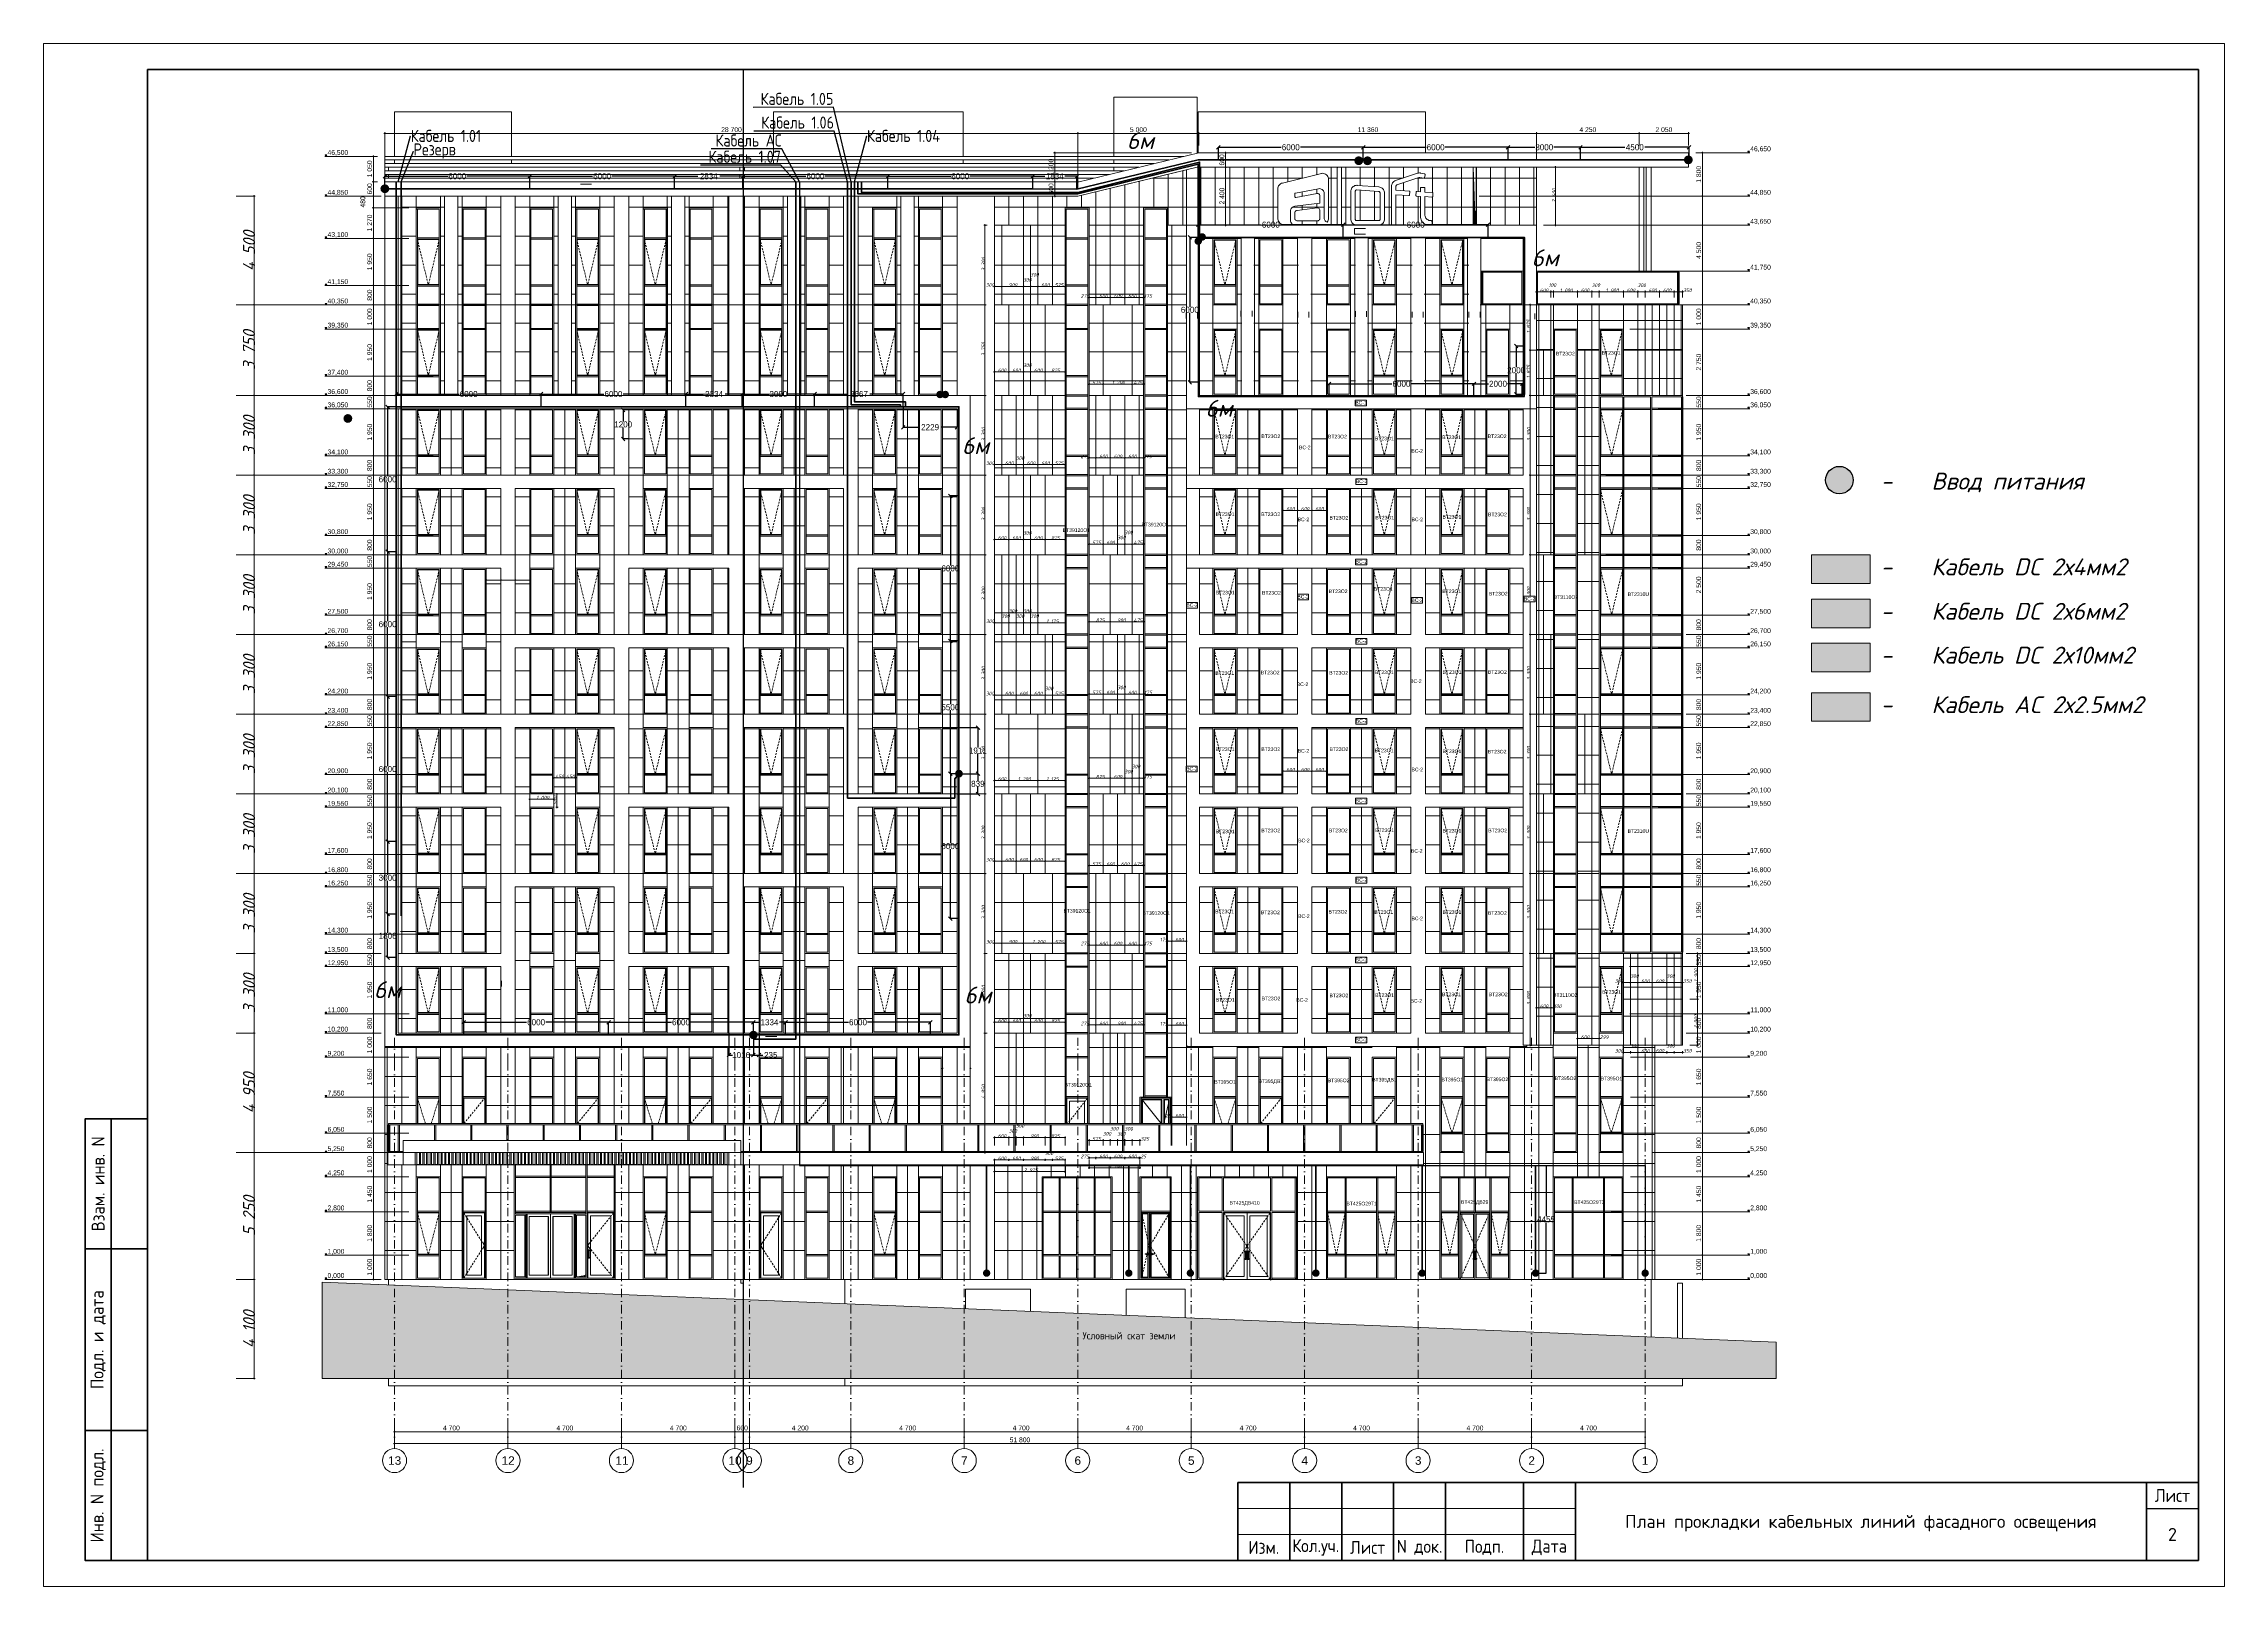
# Model space of a CAD drawing. Header units: millimetres. Extents: x 1499747 to 4341325, y -28481 to 441852.
# Drawn here: x 2684527 to 2774859, y 146575 to 210452 of the extents above; entities that cross this region are included whole.
import ezdxf
from ezdxf import colors
from ezdxf.entities.mleader import LeaderData, LeaderLine
from ezdxf.enums import TextEntityAlignment as Align
from ezdxf.math import Vec2, Vec3
from ezdxf.xclip import XClip

# ---------------------------------------------------------------- set-up
doc = ezdxf.new("R2010")
doc.units = ezdxf.units.MM
doc.header["$MEASUREMENT"] = 0
doc.header["$XCLIPFRAME"] = 0
doc.set_wipeout_variables(frame=1)
doc.linetypes.add('Wipeout_Contour', pattern=[1000, 0, -1000])
doc.linetypes.add('Штрихпунктирная', pattern=[670.277762, 352.777767, -176.388884, 0, -141.111112])
for name, color, linetype in [('0_ANNOT_Dimensions', 7, 'Continuous'), ('1 Фасад_42_2D - Общий_Ном._пера__20', 7, 'Continuous'), ('1 Фасад_42_Витражные окна_Ном._пера__20', 7, 'Continuous'), ('_заливка', 7, 'Continuous')]:
    doc.layers.add(name, color=color, linetype=linetype)
for name, color, linetype, lineweight in [('1 Фасад_42_0_Ном._пера__7_Ном._пера__7', 7, 'Continuous', 18), ('1 Фасад_42_2D - Общий_Ном._пера__1_Ном._пера__7', 7, 'Continuous', 18), ('1 Фасад_42_2D - Общий_Ном._пера__20_Ном._пера__1', 1, 'Continuous', 18), ('1 Фасад_42_Аннотация - Текст_Ном._пера__1_Ном._пера__7', 7, 'Continuous', 18), ('1 Фасад_42_Витраж где быссейн_Ном._пера__1_Ном._пера__7', 7, 'Continuous', 18), ('1 Фасад_42_Витраж где быссейн_Ном._пера__92_Ном._пера__233', 233, 'Continuous', 18), ('1 Фасад_42_Витражные окна_Ном._пера__102_Ном._пера__9', 9, 'Continuous', 18), ('1 Фасад_42_Витражные окна_Ном._пера__1_Ном._пера__7', 7, 'Continuous', 18), ('1 Фасад_42_Витражные окна_Ном._пера__20_Ном._пера__1', 1, 'Continuous', 18), ('1 Фасад_42_Витражные окна_Ном._пера__3_Ном._пера__30', 30, 'Continuous', 18), ('1 Фасад_42_Витражные окна_Ном._пера__92_Ном._пера__233', 233, 'Continuous', 18), ('1 Фасад_42_Выступы_Ном._пера__1_Ном._пера__7', 7, 'Continuous', 18), ('1 Фасад_42_Выступы_Ном._пера__62_Ном._пера__253', 252, 'Continuous', 18), ('1 Фасад_42_Двери Archicad_Ном._пера__3_Ном._пера__30', 30, 'Continuous', 18), ('1 Фасад_42_Карниз над входом_Ном._пера__1_Ном._пера__7', 7, 'Continuous', 18), ('1 Фасад_42_Конструктив - Балки_Ном._пера__10_Ном._пера__134', 134, 'Continuous', 18), ('1 Фасад_42_Конструктив - Колонны_Ном._пера__1_Ном._пера__7', 7, 'Continuous', 18), ('1 Фасад_42_Конструктив - Колонны_Ном._пера__8_Ном._пера__12', 12, 'Continuous', 18), ('1 Фасад_42_Конструктив - Перекрытия_Ном._пера__1_Ном._пера__7', 7, 'Continuous', 18), ('1 Фасад_42_Конструктив - Перекрытия_Ном._пера__89_Ном._пера__111', 111, 'Continuous', 18), ('1 Фасад_42_Конструктив - Стены Ненесущие Газоблок_Ном._пера__1_Ном._пера__7', 7, 'Continuous', 18), ('1 Фасад_42_Конструктив - Стены Ненесущие Газоблок_Ном._пера__87_Ном._пера__251', 250, 'Continuous', 18), ('1 Фасад_42_Конструктив - Стены Несущие_Ном._пера__1_Ном._пера__7', 7, 'Continuous', 18), ('1 Фасад_42_Конструктив - Стены Несущие_Ном._пера__87_Ном._пера__251', 250, 'Continuous', 18), ('1 Фасад_42_Местность - Рельеф_Ном._пера__21_Ном._пера__7', 7, 'Continuous', 18), ('1 Фасад_42_Местность - Рельеф_Ном._пера__7', 7, 'Continuous', 18), ('1 Фасад_42_Окна Archicad_Ном._пера__87_Ном._пера__251', 250, 'Continuous', 18), ('1 Фасад_42_Отделка керамика_Ном._пера__19_Ном._пера__255', 255, 'Continuous', 18), ('1 Фасад_42_Отделка керамика_Ном._пера__1_Ном._пера__7', 7, 'Continuous', 18), ('1 Фасад_42_Отделка керамика_Ном._пера__42_Ном._пера__8', 8, 'Continuous', 18), ('1 Фасад_42_Отделка керамика_Ном._пера__74_Ном._пера__255', 255, 'Continuous', 18), ('1 Фасад_42_Парапет_Ном._пера__20_Ном._пера__1', 1, 'Continuous', 18), ('1 Фасад_42_Размер - ГКЛ перегородки_Ном._пера__20_Ном._пера__1', 1, 'Continuous', 18), ('1 Фасад_42_Размер - ГКЛ перегородки_Ном._пера__5_Ном._пера__5', 5, 'Continuous', 18), ('1 Фасад_42_Размер - Общий_Ном._пера__1_Ном._пера__7', 7, 'Continuous', 18), ('1 Фасад_42_Ребра Навес_Ном._пера__1_Ном._пера__7', 7, 'Continuous', 18), ('1 Фасад_42_Сетка кладки_Ном._пера__102_Ном._пера__9', 9, 'Continuous', 18), ('1 Фасад_42_Сетка кладки_Ном._пера__1_Ном._пера__7', 7, 'Continuous', 18), ('1 Фасад_42_Сетка кладки_Ном._пера__20_Ном._пера__1', 1, 'Continuous', 18), ('1 Фасад_42_Сетка кладки_Ном._пера__42_Ном._пера__8', 8, 'Continuous', 18), ('1 Фасад_42_Сетка кладки_Ном._пера__5_Ном._пера__5', 5, 'Continuous', 18), ('1 Фасад_42_Сетка кладки_Ном._пера__62_Ном._пера__253', 252, 'Continuous', 18), ('1 Фасад_42_Элемент Модели - Оси_Ном._пера__2_Ном._пера__8', 8, 'Continuous', 18), ('FTP Cable', 130, 'Continuous', 30), ('Light', 90, 'Continuous', 50), ('Кабель 2x4mm', 200, 'Continuous', 30), ('Кабель 2х10mm', 230, 'Continuous', 30), ('Кабель 2х6 mm', 150, 'Continuous', 30), ('ТП', 250, 'Continuous', 30)]:
    doc.layers.add(name, color=color, linetype=linetype, lineweight=lineweight)
doc.styles.add('ISOCPEUR_4', font='isocpeur.ttf', dxfattribs={"width": 0.85, "height": 250})
doc.styles.add('СГЕНЕРИР_СТИЛЬ_1', font='')
doc.styles.add('СГЕНЕРИР_СТИЛЬ_2', font='arial.ttf')
doc.styles.add('СГЕНЕРИР_СТИЛЬ_6', font='')
doc.styles.add('СПДС', font='isocpeur.ttf', dxfattribs={"width": 0.9})
doc.styles.add('Текст', font='isocpeui.ttf')
doc.styles.get('СГЕНЕРИР_СТИЛЬ_1').set_extended_font_data('GOST Common', italic=True)
doc.styles.get('СГЕНЕРИР_СТИЛЬ_6').set_extended_font_data('GOST Common')
doc.dimstyles.get("Standard").update_dxf_attribs({"dimtxt": 0.18, "dimasz": 0.18, "dimexe": 0.18, "dimexo": 0.0625, "dimgap": 0.09, "dimtad": 0, "dimtih": 1, "dimtoh": 1, "dimdec": 4, "dimzin": 0, "dimdsep": 46, "dimtxsty": 'Standard', "dimcen": 0.09, "dimadec": 0, "dimazin": 0, "dimtfac": 1, "dimtdec": 4, "dimtofl": 0, "dimtmove": 0, "dimatfit": 3, "dimfxl": 1, "dimtolj": 1, "dimtzin": 0, "dimarcsym": 0})

# ---------------------------------------------------------------- blocks, each defined once
blk = doc.blocks.new('Чертеж_5_42', base_point=(1557140, 9891))
at = {"layer": '1 Фасад_42_Местность - Рельеф_Ном._пера__7', "linetype": 'Continuous', "true_color": 0x939598}
blk.add_hatch(color=252, dxfattribs=at).paths.add_polyline_path([(1502340, 9783), (1502340, 5791), (1562566, 5791), (1562566, 7297)])
at = {"layer": '1 Фасад_42_Размер - Общий_Ном._пера__1_Ном._пера__7', "linetype": 'Continuous', "true_color": 0x939598}
for points in [[(1502498, 56391), (1502535, 56454), (1502462, 56454)], [(1561430, 56541), (1561466, 56604), (1561393, 56604)], [(1502498, 54741), (1502535, 54804), (1502462, 54804)], [(1561430, 54741), (1561466, 54804), (1561393, 54804)], [(1561430, 54741), (1561466, 54804), (1561393, 54804)], [(1561430, 53541), (1561466, 53604), (1561393, 53604)], [(1502498, 52991), (1502535, 53054), (1502462, 53054)], [(1561430, 51641), (1561466, 51704), (1561393, 51704)], [(1502498, 51041), (1502535, 51104), (1502462, 51104)], [(1502498, 50241), (1502535, 50304), (1502462, 50304)], [(1561430, 50241), (1561466, 50304), (1561393, 50304)], [(1502498, 49241), (1502535, 49304), (1502462, 49304)], [(1561430, 49241), (1561466, 49304), (1561393, 49304)], [(1502498, 47291), (1502535, 47354), (1502462, 47354)], [(1502498, 46491), (1502535, 46554), (1502462, 46554)], [(1561430, 46491), (1561466, 46554), (1561393, 46554)], [(1502498, 45941), (1502535, 46004), (1502462, 46004)], [(1561430, 45941), (1561466, 46004), (1561393, 46004)], [(1502498, 43991), (1502535, 44054), (1502462, 44054)], [(1561430, 43991), (1561466, 44054), (1561393, 44054)], [(1502498, 43191), (1502535, 43254), (1502462, 43254)], [(1502498, 42641), (1502535, 42704), (1502462, 42704)], [(1561430, 43191), (1561466, 43254), (1561393, 43254)], [(1561430, 42641), (1561466, 42704), (1561393, 42704)], [(1502498, 40691), (1502535, 40754), (1502462, 40754)], [(1561430, 40691), (1561466, 40754), (1561393, 40754)], [(1502498, 39891), (1502535, 39954), (1502462, 39954)], [(1561430, 39891), (1561466, 39954), (1561393, 39954)], [(1502498, 39341), (1502535, 39404), (1502462, 39404)], [(1561430, 39341), (1561466, 39404), (1561393, 39404)], [(1502498, 37391), (1502535, 37454), (1502462, 37454)], [(1561430, 37391), (1561466, 37454), (1561393, 37454)], [(1502498, 36591), (1502535, 36654), (1502462, 36654)], [(1561430, 36591), (1561466, 36654), (1561393, 36654)], [(1502498, 36041), (1502535, 36104), (1502462, 36104)], [(1561430, 36041), (1561466, 36104), (1561393, 36104)], [(1502498, 34091), (1502535, 34154), (1502462, 34154)], [(1561430, 34091), (1561466, 34154), (1561393, 34154)], [(1502498, 33291), (1502535, 33354), (1502462, 33354)], [(1502498, 32741), (1502535, 32804), (1502462, 32804)], [(1561430, 33291), (1561466, 33354), (1561393, 33354)], [(1561430, 32741), (1561466, 32804), (1561393, 32804)], [(1502498, 30791), (1502535, 30854), (1502462, 30854)], [(1561430, 30791), (1561466, 30854), (1561393, 30854)], [(1502498, 29991), (1502535, 30054), (1502462, 30054)], [(1561430, 29991), (1561466, 30054), (1561393, 30054)], [(1502498, 29441), (1502535, 29504), (1502462, 29504)], [(1561430, 29441), (1561466, 29504), (1561393, 29504)], [(1502498, 27491), (1502535, 27554), (1502462, 27554)], [(1561430, 27491), (1561466, 27554), (1561393, 27554)], [(1502498, 26691), (1502535, 26754), (1502462, 26754)], [(1502498, 26141), (1502535, 26204), (1502462, 26204)], [(1561430, 26691), (1561466, 26754), (1561393, 26754)], [(1561430, 26141), (1561466, 26204), (1561393, 26204)], [(1502498, 24191), (1502535, 24254), (1502462, 24254)], [(1561430, 24191), (1561466, 24254), (1561393, 24254)], [(1502498, 23391), (1502535, 23454), (1502462, 23454)], [(1502498, 22841), (1502535, 22904), (1502462, 22904)], [(1561430, 23391), (1561466, 23454), (1561393, 23454)], [(1561430, 22841), (1561466, 22904), (1561393, 22904)], [(1502498, 20891), (1502535, 20954), (1502462, 20954)], [(1561430, 20891), (1561466, 20954), (1561393, 20954)], [(1502498, 20091), (1502535, 20154), (1502462, 20154)], [(1561430, 20091), (1561466, 20154), (1561393, 20154)], [(1502498, 19091), (1502535, 19154), (1502462, 19154)], [(1561430, 19091), (1561466, 19154), (1561393, 19154)], [(1502498, 17441), (1502535, 17504), (1502462, 17504)], [(1561430, 17441), (1561466, 17504), (1561393, 17504)], [(1502498, 15941), (1502535, 16004), (1502462, 16004)], [(1561430, 15941), (1561466, 16004), (1561393, 16004)], [(1502498, 15141), (1502535, 15204), (1502462, 15204)], [(1561430, 15141), (1561466, 15204), (1561393, 15204)], [(1502498, 14141), (1502535, 14204), (1502462, 14204)], [(1561430, 14141), (1561466, 14204), (1561393, 14204)], [(1502498, 12691), (1502535, 12754), (1502462, 12754)], [(1561430, 12691), (1561466, 12754), (1561393, 12754)], [(1502498, 10891), (1502535, 10954), (1502462, 10954)], [(1561430, 10891), (1561466, 10954), (1561393, 10954)], [(1502498, 9891), (1502535, 9954), (1502462, 9954)], [(1561430, 9891), (1561466, 9954), (1561393, 9954)]]:
    blk.add_hatch(color=252, dxfattribs=at).paths.add_polyline_path(points)
at = {"layer": '1 Фасад_42_2D - Общий_Ном._пера__20_Ном._пера__1', "color": 252, "linetype": 'Continuous', "true_color": 0x939598}
blk.add_line((1513506, 55242), (1513038, 55242), dxfattribs=at)
at = {"layer": '1 Фасад_42_Витраж где быссейн_Ном._пера__1_Ном._пера__7', "color": 252, "linetype": 'Continuous', "true_color": 0x939598}
for p, q in [((1505089, 16291), (1505082, 16291)), ((1505082, 15191), (1505082, 16291)), ((1505089, 16341), (1505089, 16291)), ((1505521, 16341), (1505089, 16341)), ((1505110, 16291), (1505089, 16291)), ((1505117, 16291), (1505110, 16291)), ((1505124, 16291), (1505117, 16291)), ((1505117, 15191), (1505117, 16291)), ((1505496, 16291), (1505124, 16291)), ((1505144, 16291), (1505144, 15191)), ((1505145, 15191), (1505145, 16291)), ((1505521, 16291), (1505496, 16291)), ((1505496, 15191), (1505496, 16291)), ((1507021, 16341), (1505521, 16341)), ((1505546, 16291), (1505521, 16291)), ((1506996, 16291), (1505546, 16291)), ((1505546, 15191), (1505546, 16291)), ((1507021, 16291), (1506996, 16291)), ((1506996, 15641), (1506996, 16291)), ((1508521, 16341), (1507021, 16341)), ((1507046, 16291), (1507021, 16291)), ((1508496, 16291), (1507046, 16291)), ((1507046, 15641), (1507046, 16291)), ((1508521, 16291), (1508496, 16291)), ((1508496, 15641), (1508496, 16291)), ((1510021, 16341), (1508521, 16341)), ((1508546, 16291), (1508521, 16291)), ((1509996, 16291), (1508546, 16291)), ((1508546, 15641), (1508546, 16291)), ((1510021, 16291), (1509996, 16291)), ((1509996, 15641), (1509996, 16291)), ((1511521, 16341), (1510021, 16341)), ((1510046, 16291), (1510021, 16291)), ((1511496, 16291), (1510046, 16291)), ((1510046, 15641), (1510046, 16291)), ((1511521, 16291), (1511496, 16291)), ((1511496, 15641), (1511496, 16291)), ((1513021, 16341), (1511521, 16341)), ((1511546, 16291), (1511521, 16291)), ((1512996, 16291), (1511546, 16291)), ((1511546, 15641), (1511546, 16291)), ((1513021, 16291), (1512996, 16291)), ((1512996, 15641), (1512996, 16291)), ((1514521, 16341), (1513021, 16341)), ((1513046, 16291), (1513021, 16291)), ((1514496, 16291), (1513046, 16291)), ((1513046, 15641), (1513046, 16291)), ((1514521, 16291), (1514496, 16291)), ((1514496, 15641), (1514496, 16291)), ((1516021, 16341), (1514521, 16341)), ((1514546, 16291), (1514521, 16291)), ((1515996, 16291), (1514546, 16291)), ((1514546, 15641), (1514546, 16291)), ((1516021, 16291), (1515996, 16291)), ((1515996, 15641), (1515996, 16291)), ((1517521, 16341), (1516021, 16341)), ((1516046, 16291), (1516021, 16291)), ((1517496, 16291), (1516046, 16291)), ((1516046, 15641), (1516046, 16291)), ((1517521, 16291), (1517496, 16291)), ((1517496, 15641), (1517496, 16291)), ((1519021, 16341), (1517521, 16341)), ((1517546, 16291), (1517521, 16291)), ((1518996, 16291), (1517546, 16291)), ((1517546, 15641), (1517546, 16291)), ((1519021, 16291), (1518996, 16291)), ((1518996, 15641), (1518996, 16291)), ((1520521, 16341), (1519021, 16341)), ((1519046, 16291), (1519021, 16291)), ((1520496, 16291), (1519046, 16291)), ((1519046, 15641), (1519046, 16291)), ((1520521, 16291), (1520496, 16291)), ((1520496, 15191), (1520496, 16291)), ((1522021, 16341), (1520521, 16341)), ((1520546, 16291), (1520521, 16291)), ((1521996, 16291), (1520546, 16291)), ((1520546, 15191), (1520546, 16291)), ((1522021, 16291), (1521996, 16291)), ((1521996, 15191), (1521996, 16291)), ((1523521, 16341), (1522021, 16341)), ((1522046, 16291), (1522021, 16291)), ((1523496, 16291), (1522046, 16291)), ((1522046, 15191), (1522046, 16291)), ((1523521, 16291), (1523496, 16291)), ((1523496, 15191), (1523496, 16291)), ((1525021, 16341), (1523521, 16341)), ((1523546, 16291), (1523521, 16291)), ((1524996, 16291), (1523546, 16291)), ((1523546, 15191), (1523546, 16291)), ((1525021, 16291), (1524996, 16291)), ((1524996, 15191), (1524996, 16291)), ((1526521, 16341), (1525021, 16341)), ((1525046, 16291), (1525021, 16291)), ((1526496, 16291), (1525046, 16291)), ((1525046, 15191), (1525046, 16291)), ((1526521, 16291), (1526496, 16291)), ((1526496, 15191), (1526496, 16291)), ((1528021, 16341), (1526521, 16341)), ((1526546, 16291), (1526521, 16291)), ((1527996, 16291), (1526546, 16291)), ((1526546, 15191), (1526546, 16291)), ((1528021, 16291), (1527996, 16291)), ((1527996, 15191), (1527996, 16291)), ((1529521, 16341), (1528021, 16341)), ((1528046, 16291), (1528021, 16291)), ((1529496, 16291), (1528046, 16291)), ((1528046, 15191), (1528046, 16291)), ((1529521, 16291), (1529496, 16291)), ((1529496, 15191), (1529496, 16291)), ((1531021, 16341), (1529521, 16341)), ((1529546, 16291), (1529521, 16291)), ((1530996, 16291), (1529546, 16291)), ((1529546, 15191), (1529546, 16291)), ((1531021, 16291), (1530996, 16291)), ((1530996, 15191), (1530996, 16291)), ((1532521, 16341), (1531021, 16341)), ((1531046, 16291), (1531021, 16291)), ((1532496, 16291), (1531046, 16291)), ((1531046, 15191), (1531046, 16291)), ((1532521, 16291), (1532496, 16291)), ((1532496, 15191), (1532496, 16291)), ((1534021, 16341), (1532521, 16341)), ((1532546, 16291), (1532521, 16291)), ((1533996, 16291), (1532546, 16291)), ((1532546, 15191), (1532546, 16291)), ((1534021, 16291), (1533996, 16291)), ((1533996, 15191), (1533996, 16291)), ((1535521, 16341), (1534021, 16341)), ((1534046, 16291), (1534021, 16291)), ((1535496, 16291), (1534046, 16291)), ((1534046, 15191), (1534046, 16291)), ((1535521, 16291), (1535496, 16291)), ((1535496, 15191), (1535496, 16291)), ((1537021, 16341), (1535521, 16341)), ((1535546, 16291), (1535521, 16291)), ((1536996, 16291), (1535546, 16291)), ((1535546, 15191), (1535546, 16291)), ((1537021, 16291), (1536996, 16291)), ((1536996, 15191), (1536996, 16291)), ((1538521, 16341), (1537021, 16341)), ((1537046, 16291), (1537021, 16291)), ((1538496, 16291), (1537046, 16291)), ((1537046, 15191), (1537046, 16291)), ((1538521, 16291), (1538496, 16291)), ((1538496, 15191), (1538496, 16291)), ((1540021, 16341), (1538521, 16341)), ((1538546, 16291), (1538521, 16291)), ((1539996, 16291), (1538546, 16291)), ((1538546, 15191), (1538546, 16291)), ((1540021, 16291), (1539996, 16291)), ((1539996, 15191), (1539996, 16291)), ((1541521, 16341), (1540021, 16341)), ((1540046, 16291), (1540021, 16291)), ((1541496, 16291), (1540046, 16291)), ((1540046, 15191), (1540046, 16291)), ((1541521, 16291), (1541496, 16291)), ((1541496, 15191), (1541496, 16291)), ((1543021, 16341), (1541521, 16341)), ((1541546, 16291), (1541521, 16291)), ((1542996, 16291), (1541546, 16291)), ((1541546, 15191), (1541546, 16291)), ((1543021, 16291), (1542996, 16291)), ((1542996, 15191), (1542996, 16291)), ((1544521, 16341), (1543021, 16341)), ((1543046, 16291), (1543021, 16291)), ((1544496, 16291), (1543046, 16291)), ((1543046, 15191), (1543046, 16291)), ((1544521, 16291), (1544496, 16291)), ((1544496, 15191), (1544496, 16291)), ((1546021, 16341), (1544521, 16341)), ((1544546, 16291), (1544521, 16291)), ((1545996, 16291), (1544546, 16291)), ((1544546, 15191), (1544546, 16291)), ((1546021, 16291), (1545996, 16291)), ((1545996, 15191), (1545996, 16291)), ((1547521, 16341), (1546021, 16341)), ((1546046, 16291), (1546021, 16291)), ((1547496, 16291), (1546046, 16291)), ((1546046, 15191), (1546046, 16291)), ((1547521, 16291), (1547496, 16291)), ((1547496, 15191), (1547496, 16291)), ((1547940, 16341), (1547521, 16341)), ((1547546, 16291), (1547521, 16291)), ((1547905, 16291), (1547546, 16291)), ((1547546, 15191), (1547546, 16291)), ((1547885, 16291), (1547885, 15191)), ((1547913, 16291), (1547905, 16291)), ((1547920, 16291), (1547913, 16291)), ((1547913, 15191), (1547913, 16291)), ((1547940, 16291), (1547920, 16291)), ((1547940, 16291), (1547940, 16341)), ((1547948, 16291), (1547940, 16291)), ((1547948, 15191), (1547948, 16291)), ((1505082, 15191), (1505089, 15191)), ((1505089, 15141), (1505089, 15191)), ((1505110, 15191), (1505089, 15191)), ((1505110, 15191), (1505117, 15191)), ((1505117, 15191), (1505124, 15191)), ((1505496, 15191), (1505124, 15191)), ((1505521, 15191), (1505496, 15191)), ((1505546, 15191), (1505521, 15191)), ((1505701, 15191), (1505546, 15191)), ((1510295, 14641), (1510295, 14141)), ((1510345, 14641), (1510345, 14141)), ((1511783, 14166), (1511783, 14641)), ((1511833, 14166), (1511833, 14641)), ((1513271, 14166), (1513271, 14641)), ((1513321, 14166), (1513321, 14641)), ((1514435, 14166), (1514435, 14641)), ((1514485, 14141), (1514485, 14641)), ((1520496, 15191), (1519690, 15191)), ((1520521, 15191), (1520496, 15191)), ((1520546, 15191), (1520521, 15191)), ((1521996, 15191), (1520546, 15191)), ((1522021, 15191), (1521996, 15191)), ((1522046, 15191), (1522021, 15191)), ((1523496, 15191), (1522046, 15191)), ((1523521, 15191), (1523496, 15191)), ((1523546, 15191), (1523521, 15191)), ((1524996, 15191), (1523546, 15191)), ((1525021, 15191), (1524996, 15191)), ((1525046, 15191), (1525021, 15191)), ((1526496, 15191), (1525046, 15191)), ((1526521, 15191), (1526496, 15191)), ((1526546, 15191), (1526521, 15191)), ((1527996, 15191), (1526546, 15191)), ((1528021, 15191), (1527996, 15191)), ((1528046, 15191), (1528021, 15191)), ((1529496, 15191), (1528046, 15191)), ((1529521, 15191), (1529496, 15191)), ((1529546, 15191), (1529521, 15191)), ((1530996, 15191), (1529546, 15191)), ((1531021, 15191), (1530996, 15191)), ((1531046, 15191), (1531021, 15191)), ((1532496, 15191), (1531046, 15191)), ((1532521, 15191), (1532496, 15191)), ((1532546, 15191), (1532521, 15191)), ((1533996, 15191), (1532546, 15191)), ((1534021, 15191), (1533996, 15191)), ((1534046, 15191), (1534021, 15191)), ((1535496, 15191), (1534046, 15191)), ((1535521, 15191), (1535496, 15191)), ((1535546, 15191), (1535521, 15191)), ((1536996, 15191), (1535546, 15191)), ((1537021, 15191), (1536996, 15191)), ((1537046, 15191), (1537021, 15191)), ((1538496, 15191), (1537046, 15191)), ((1538521, 15191), (1538496, 15191)), ((1538546, 15191), (1538521, 15191)), ((1539996, 15191), (1538546, 15191)), ((1540021, 15191), (1539996, 15191)), ((1540046, 15191), (1540021, 15191)), ((1541496, 15191), (1540046, 15191)), ((1541521, 15191), (1541496, 15191)), ((1541546, 15191), (1541521, 15191)), ((1542996, 15191), (1541546, 15191)), ((1543021, 15191), (1542996, 15191)), ((1543046, 15191), (1543021, 15191)), ((1544496, 15191), (1543046, 15191)), ((1544521, 15191), (1544496, 15191)), ((1544546, 15191), (1544521, 15191)), ((1545996, 15191), (1544546, 15191)), ((1546021, 15191), (1545996, 15191)), ((1546046, 15191), (1546021, 15191)), ((1547496, 15191), (1546046, 15191)), ((1547521, 15191), (1547496, 15191)), ((1547546, 15191), (1547521, 15191)), ((1547905, 15191), (1547546, 15191)), ((1547905, 15191), (1547913, 15191)), ((1547913, 15191), (1547920, 15191)), ((1547940, 15191), (1547920, 15191)), ((1547940, 15191), (1547940, 15141)), ((1547940, 15191), (1547948, 15191)), ((1510295, 14141), (1510295, 12691)), ((1510345, 14166), (1511183, 14166)), ((1510345, 14141), (1510345, 12691)), ((1510345, 14116), (1511183, 14116)), ((1511183, 14166), (1511783, 14166)), ((1511183, 14116), (1511783, 14116)), ((1511783, 14141), (1511783, 14166)), ((1511783, 14116), (1511783, 14141)), ((1511783, 12716), (1511783, 14116)), ((1511833, 14166), (1512021, 14166)), ((1511833, 14141), (1511833, 14166)), ((1511833, 14116), (1511833, 14141)), ((1511833, 14116), (1512021, 14116)), ((1511833, 12716), (1511833, 14116)), ((1512021, 14166), (1512859, 14166)), ((1512021, 14116), (1512859, 14116)), ((1512859, 14166), (1513271, 14166)), ((1512859, 14116), (1513271, 14116)), ((1513271, 14141), (1513271, 14166)), ((1513271, 12691), (1513271, 14141)), ((1513321, 14166), (1513697, 14166)), ((1513321, 14141), (1513321, 14166)), ((1513321, 14116), (1513321, 14141)), ((1513321, 14116), (1513697, 14116)), ((1513321, 12716), (1513321, 14116)), ((1513697, 14166), (1514435, 14166)), ((1513697, 14116), (1514435, 14116)), ((1514435, 14141), (1514435, 14166)), ((1514435, 14116), (1514435, 14141)), ((1514435, 12716), (1514435, 14116)), ((1514485, 12691), (1514485, 14141)), ((1510295, 12691), (1510295, 12156)), ((1510345, 12716), (1511183, 12716)), ((1510345, 12691), (1510345, 12611)), ((1510345, 12666), (1510349, 12666)), ((1510349, 12666), (1510368, 12666)), ((1510368, 12666), (1510434, 12666)), ((1510434, 12666), (1510541, 12666)), ((1510541, 12666), (1510688, 12666)), ((1510688, 12666), (1510868, 12666)), ((1510868, 12666), (1511077, 12666)), ((1511077, 12666), (1511308, 12666)), ((1511183, 12716), (1511783, 12716)), ((1511308, 12666), (1511554, 12666)), ((1511554, 12666), (1511808, 12666)), ((1511783, 12691), (1511783, 12716)), ((1511783, 12666), (1511783, 12691)), ((1511808, 12666), (1512062, 12666)), ((1511833, 12691), (1511833, 12716)), ((1511833, 12716), (1512021, 12716)), ((1511833, 12666), (1511833, 12691)), ((1512021, 12716), (1512859, 12716)), ((1512062, 12666), (1512308, 12666)), ((1512308, 12666), (1512539, 12666)), ((1512539, 12666), (1512748, 12666)), ((1512748, 12666), (1512928, 12666)), ((1512859, 12716), (1513271, 12716)), ((1512928, 12666), (1513075, 12666)), ((1513075, 12666), (1513182, 12666)), ((1513182, 12666), (1513248, 12666)), ((1513248, 12666), (1513267, 12666)), ((1513267, 12666), (1513271, 12666)), ((1513271, 12611), (1513271, 12691)), ((1513321, 12691), (1513321, 12716)), ((1513321, 12716), (1513697, 12716)), ((1513321, 12666), (1513321, 12691)), ((1513321, 12156), (1513321, 12666)), ((1513321, 12666), (1513697, 12666)), ((1513697, 12716), (1514435, 12716)), ((1513697, 12666), (1514435, 12666)), ((1514435, 12691), (1514435, 12716)), ((1514435, 12666), (1514435, 12691)), ((1514435, 12156), (1514435, 12666)), ((1514485, 12156), (1514485, 12691)), ((1510295, 12156), (1510295, 11686)), ((1510362, 12611), (1510343, 12611)), ((1510349, 12556), (1510362, 12556)), ((1510349, 9996), (1510349, 12556)), ((1510428, 12611), (1510362, 12611)), ((1510362, 12556), (1510428, 12556)), ((1510537, 12611), (1510428, 12611)), ((1510428, 12556), (1510537, 12556)), ((1510683, 12611), (1510537, 12611)), ((1510537, 12556), (1510683, 12556)), ((1510774, 12611), (1510683, 12611)), ((1510683, 12556), (1510735, 12556)), ((1510735, 12556), (1510735, 9996)), ((1510774, 12556), (1510774, 12611)), ((1510778, 12611), (1510774, 12611)), ((1510774, 9996), (1510774, 12556)), ((1510813, 12556), (1510774, 12556)), ((1510778, 12611), (1510868, 12611)), ((1510813, 12556), (1510813, 12611)), ((1510813, 9996), (1510813, 12556)), ((1510832, 9941), (1510832, 12611)), ((1510868, 12611), (1511077, 12611)), ((1511723, 12491), (1510917, 12491)), ((1510917, 12491), (1510917, 10061)), ((1511077, 12611), (1511308, 12611)), ((1511308, 12611), (1511554, 12611)), ((1511554, 12611), (1511808, 12611)), ((1511709, 12491), (1511709, 10061)), ((1511723, 10061), (1511723, 12491)), ((1511808, 12611), (1511808, 9941)), ((1511808, 12611), (1512062, 12611)), ((1511893, 10061), (1511893, 12491)), ((1511893, 12491), (1512699, 12491)), ((1511907, 12491), (1511907, 10061)), ((1512062, 12611), (1512308, 12611)), ((1512308, 12611), (1512539, 12611)), ((1512539, 12611), (1512748, 12611)), ((1512699, 12491), (1512699, 10061)), ((1512748, 12611), (1512838, 12611)), ((1512784, 9941), (1512784, 12611)), ((1512803, 12611), (1512803, 12556)), ((1512803, 12556), (1512803, 9996)), ((1512803, 12556), (1512842, 12556)), ((1512838, 12611), (1512842, 12611)), ((1512842, 12611), (1512842, 12556)), ((1512933, 12611), (1512842, 12611)), ((1512842, 12556), (1512842, 9996)), ((1512881, 9996), (1512881, 12556)), ((1512881, 12556), (1512933, 12556)), ((1513079, 12611), (1512933, 12611)), ((1512933, 12556), (1513079, 12556)), ((1513188, 12611), (1513079, 12611)), ((1513079, 12556), (1513188, 12556)), ((1513254, 12611), (1513188, 12611)), ((1513188, 12556), (1513254, 12556)), ((1513273, 12611), (1513254, 12611)), ((1513254, 12556), (1513267, 12556)), ((1513267, 12556), (1513267, 9996)), ((1513321, 11686), (1513321, 12156)), ((1514415, 12646), (1513341, 12646)), ((1513341, 12646), (1513341, 9941)), ((1513461, 12526), (1514295, 12526)), ((1513461, 10061), (1513461, 12526)), ((1514295, 12526), (1514295, 10061)), ((1514415, 9941), (1514415, 12646)), ((1514435, 11686), (1514435, 12156)), ((1514485, 11686), (1514485, 12156)), ((1510295, 11686), (1510295, 10396)), ((1513321, 10396), (1513321, 11686)), ((1513365, 11101), (1513364, 11096)), ((1513364, 11096), (1513364, 11091)), ((1513364, 11091), (1513364, 11087)), ((1513364, 11087), (1513365, 11082)), ((1513367, 11105), (1513365, 11101)), ((1513365, 11082), (1513367, 11078)), ((1513370, 11109), (1513367, 11105)), ((1513367, 11078), (1513370, 11074)), ((1513373, 11112), (1513370, 11109)), ((1513370, 11074), (1513373, 11071)), ((1513377, 11115), (1513373, 11112)), ((1513373, 11071), (1513377, 11068)), ((1513381, 11117), (1513377, 11115)), ((1513377, 11068), (1513381, 11066)), ((1513386, 11118), (1513381, 11117)), ((1513381, 11095), (1513382, 11096)), ((1513381, 11093), (1513381, 11095)), ((1513381, 11091), (1513381, 11093)), ((1513381, 11076), (1513381, 11091)), ((1513381, 11078), (1513382, 11078)), ((1513381, 10806), (1513381, 11076)), ((1513382, 11096), (1513383, 11098)), ((1513382, 11078), (1513383, 11079)), ((1513383, 11098), (1513384, 11099)), ((1513383, 11079), (1513384, 11079)), ((1513384, 11099), (1513386, 11100)), ((1513384, 11079), (1513386, 11080)), ((1513391, 11118), (1513386, 11118)), ((1513386, 11100), (1513387, 11101)), ((1513386, 11080), (1513387, 11080)), ((1513387, 11101), (1513389, 11101)), ((1513387, 11080), (1513389, 11080)), ((1513389, 11101), (1513391, 11101)), ((1513389, 11080), (1513391, 11080)), ((1513395, 11118), (1513391, 11118)), ((1513391, 11101), (1513392, 11101)), ((1513391, 11080), (1513392, 11080)), ((1513392, 11101), (1513394, 11101)), ((1513392, 11080), (1513394, 11080)), ((1513394, 11101), (1513396, 11100)), ((1513394, 11080), (1513396, 11080)), ((1513400, 11117), (1513395, 11118)), ((1513396, 11100), (1513397, 11099)), ((1513396, 11080), (1513397, 11079)), ((1513397, 11099), (1513398, 11098)), ((1513397, 11079), (1513398, 11079)), ((1513398, 11098), (1513399, 11096)), ((1513398, 11079), (1513399, 11078)), ((1513399, 11096), (1513400, 11095)), ((1513399, 11078), (1513400, 11078)), ((1513404, 11115), (1513400, 11117)), ((1513400, 11095), (1513400, 11093)), ((1513400, 11093), (1513401, 11091)), ((1513401, 11076), (1513401, 11091)), ((1513401, 10806), (1513401, 11076)), ((1513401, 11066), (1513404, 11068)), ((1513408, 11112), (1513404, 11115)), ((1513404, 11068), (1513408, 11071)), ((1513411, 11109), (1513408, 11112)), ((1513408, 11071), (1513411, 11074)), ((1513414, 11105), (1513411, 11109)), ((1513411, 11074), (1513414, 11078)), ((1513416, 11101), (1513414, 11105)), ((1513414, 11078), (1513416, 11082)), ((1513417, 11096), (1513416, 11101)), ((1513416, 11082), (1513417, 11087)), ((1513418, 11091), (1513417, 11096)), ((1513417, 11087), (1513418, 11091)), ((1514435, 10396), (1514435, 11686)), ((1514485, 10396), (1514485, 11686)), ((1510295, 10396), (1510295, 9891)), ((1510343, 9941), (1510362, 9941)), ((1510345, 9941), (1510362, 9941)), ((1510362, 9996), (1510349, 9996)), ((1510428, 9996), (1510362, 9996)), ((1510362, 9941), (1510428, 9941)), ((1510537, 9996), (1510428, 9996)), ((1510428, 9941), (1510537, 9941)), ((1510683, 9996), (1510537, 9996)), ((1510537, 9941), (1510683, 9941)), ((1510735, 9996), (1510683, 9996)), ((1510683, 9941), (1510774, 9941)), ((1510774, 9941), (1510774, 9996)), ((1510813, 9996), (1510774, 9996)), ((1510813, 9941), (1510774, 9941)), ((1510813, 9941), (1510813, 9996)), ((1510832, 9941), (1510813, 9941)), ((1511808, 9941), (1510832, 9941)), ((1510917, 10061), (1511723, 10061)), ((1511808, 9941), (1512784, 9941)), ((1512699, 10061), (1511893, 10061)), ((1512803, 9941), (1512784, 9941)), ((1512803, 9996), (1512803, 9941)), ((1512803, 9941), (1512842, 9941)), ((1512842, 9996), (1512842, 9941)), ((1512842, 9941), (1512933, 9941)), ((1512881, 9998), (1512919, 10002)), ((1512933, 9996), (1512881, 9996)), ((1512919, 10002), (1513066, 10022)), ((1513079, 9996), (1512933, 9996)), ((1512933, 9941), (1513079, 9941)), ((1513066, 10022), (1513174, 10041)), ((1513188, 9996), (1513079, 9996)), ((1513079, 9941), (1513188, 9941)), ((1513174, 10041), (1513240, 10061)), ((1513254, 9996), (1513188, 9996)), ((1513188, 9941), (1513254, 9941)), ((1513213, 10053), (1513213, 9996)), ((1513240, 10061), (1513252, 10072)), ((1513267, 9996), (1513254, 9996)), ((1513254, 9941), (1513273, 9941)), ((1513273, 9941), (1513296, 9941)), ((1513296, 9941), (1513321, 9941)), ((1513321, 9941), (1513321, 10396)), ((1513321, 9941), (1513697, 9941)), ((1513365, 10801), (1513364, 10796)), ((1513364, 10796), (1513364, 10791)), ((1513364, 10791), (1513364, 10787)), ((1513364, 10787), (1513365, 10782)), ((1513367, 10805), (1513365, 10801)), ((1513365, 10782), (1513367, 10778)), ((1513370, 10809), (1513367, 10805)), ((1513367, 10778), (1513370, 10774)), ((1513373, 10812), (1513370, 10809)), ((1513370, 10774), (1513373, 10771)), ((1513377, 10815), (1513373, 10812)), ((1513373, 10771), (1513377, 10768)), ((1513381, 10816), (1513377, 10815)), ((1513377, 10768), (1513381, 10766)), ((1513381, 10791), (1513381, 10806)), ((1513381, 10805), (1513382, 10804)), ((1513381, 10791), (1513381, 10790)), ((1513381, 10790), (1513381, 10788)), ((1513381, 10788), (1513382, 10786)), ((1513381, 10766), (1513386, 10765)), ((1513382, 10804), (1513383, 10804)), ((1513382, 10786), (1513383, 10785)), ((1513383, 10804), (1513384, 10803)), ((1513383, 10785), (1513384, 10784)), ((1513384, 10803), (1513386, 10803)), ((1513384, 10784), (1513386, 10783)), ((1513386, 10803), (1513387, 10802)), ((1513386, 10783), (1513387, 10782)), ((1513386, 10765), (1513391, 10764)), ((1513387, 10802), (1513389, 10802)), ((1513387, 10782), (1513389, 10781)), ((1513389, 10802), (1513391, 10802)), ((1513389, 10781), (1513391, 10781)), ((1513391, 10802), (1513392, 10802)), ((1513391, 10781), (1513392, 10781)), ((1513391, 10764), (1513395, 10765)), ((1513392, 10802), (1513394, 10802)), ((1513392, 10781), (1513394, 10782)), ((1513394, 10802), (1513396, 10803)), ((1513394, 10782), (1513396, 10783)), ((1513395, 10765), (1513400, 10766)), ((1513396, 10803), (1513397, 10803)), ((1513396, 10783), (1513397, 10784)), ((1513397, 10803), (1513398, 10804)), ((1513397, 10784), (1513398, 10785)), ((1513398, 10804), (1513399, 10804)), ((1513398, 10785), (1513399, 10786)), ((1513399, 10804), (1513400, 10805)), ((1513399, 10786), (1513400, 10788)), ((1513400, 10790), (1513401, 10791)), ((1513400, 10788), (1513400, 10790)), ((1513400, 10766), (1513404, 10768)), ((1513404, 10815), (1513401, 10816)), ((1513401, 10791), (1513401, 10806)), ((1513408, 10812), (1513404, 10815)), ((1513404, 10768), (1513408, 10771)), ((1513411, 10809), (1513408, 10812)), ((1513408, 10771), (1513411, 10774)), ((1513414, 10805), (1513411, 10809)), ((1513411, 10774), (1513414, 10778)), ((1513416, 10801), (1513414, 10805)), ((1513414, 10778), (1513416, 10782)), ((1513417, 10796), (1513416, 10801)), ((1513416, 10782), (1513417, 10787)), ((1513418, 10791), (1513417, 10796)), ((1513417, 10787), (1513418, 10791)), ((1514295, 10061), (1513461, 10061)), ((1513697, 9941), (1514435, 9941)), ((1514435, 9941), (1514435, 10396)), ((1514485, 9891), (1514485, 10396)), ((1510295, 9891), (1510345, 9891)), ((1510345, 9891), (1511183, 9891)), ((1511183, 9891), (1512021, 9891)), ((1512021, 9891), (1512859, 9891)), ((1512859, 9891), (1513296, 9891)), ((1513296, 9891), (1513697, 9891)), ((1513697, 9891), (1514485, 9891))]:
    blk.add_line(p, q, dxfattribs=at)
at = {"layer": '1 Фасад_42_Витраж где быссейн_Ном._пера__92_Ном._пера__233', "color": 252, "linetype": 'Continuous', "true_color": 0x939598}
for p, q in [((1513768, 11832), (1513719, 11769)), ((1513849, 11934), (1513799, 11871)), ((1513930, 12036), (1513880, 11973)), ((1514011, 12137), (1513961, 12075)), ((1514092, 12239), (1514042, 12177)), ((1514173, 12341), (1514123, 12278)), ((1514254, 12443), (1514204, 12380)), ((1514295, 12495), (1514285, 12482)), ((1514335, 12545), (1514295, 12495)), ((1514415, 12646), (1514366, 12584)), ((1513390, 11356), (1513341, 11294)), ((1513390, 11231), (1513341, 11294)), ((1513445, 11425), (1513395, 11362)), ((1513445, 11163), (1513395, 11225)), ((1513526, 11527), (1513476, 11464)), ((1513526, 11061), (1513476, 11123)), ((1513607, 11629), (1513557, 11566)), ((1513607, 10959), (1513557, 11022)), ((1513687, 11730), (1513638, 11668)), ((1513687, 10857), (1513638, 10920)), ((1513768, 10755), (1513719, 10818)), ((1513849, 10654), (1513799, 10716)), ((1513930, 10552), (1513880, 10615)), ((1514011, 10450), (1513961, 10513)), ((1514092, 10348), (1514042, 10411)), ((1514173, 10247), (1514123, 10309)), ((1514254, 10145), (1514204, 10207)), ((1514295, 10092), (1514285, 10106)), ((1514335, 10043), (1514295, 10092)), ((1514415, 9941), (1514366, 10004))]:
    blk.add_line(p, q, dxfattribs=at)
at = {"layer": '1 Фасад_42_Витражные окна_Ном._пера__102_Ном._пера__9', "color": 252, "linetype": 'Continuous', "true_color": 0x939598}
for p, q in [((1536310, 17340), (1536330, 17314)), ((1536330, 17314), (1537100, 16341)), ((1537400, 17181), (1537232, 16471)), ((1537420, 17266), (1537400, 17181)), ((1537232, 16471), (1537212, 16387)), ((1536285, 12646), (1536303, 12568)), ((1536315, 12520), (1536330, 12450)), ((1536330, 12450), (1536332, 12442)), ((1536344, 12393), (1536361, 12315)), ((1536373, 12266), (1536390, 12188)), ((1536402, 12139), (1536420, 12061)), ((1536431, 12013), (1536449, 11935)), ((1536460, 11886), (1536478, 11808)), ((1536489, 11759), (1536507, 11681)), ((1536911, 11754), (1536870, 11685)), ((1536978, 11866), (1536937, 11797)), ((1537045, 11977), (1537004, 11908)), ((1537111, 12089), (1537070, 12020)), ((1537178, 12200), (1537137, 12132)), ((1537245, 12312), (1537204, 12243)), ((1537312, 12423), (1537271, 12355)), ((1537379, 12535), (1537338, 12466)), ((1537445, 12646), (1537404, 12578)), ((1536489, 10828), (1536507, 10906)), ((1536518, 11633), (1536536, 11555)), ((1536523, 10977), (1536536, 11033)), ((1536547, 11506), (1536550, 11490)), ((1536547, 11082), (1536550, 11097)), ((1536550, 11490), (1536565, 11428)), ((1536550, 11097), (1536565, 11160)), ((1536576, 11379), (1536578, 11372)), ((1536576, 11208), (1536578, 11216)), ((1536578, 11372), (1536595, 11294)), ((1536578, 11216), (1536595, 11294)), ((1536677, 11362), (1536635, 11294)), ((1536677, 11225), (1536635, 11294)), ((1536680, 11369), (1536677, 11362)), ((1536680, 11219), (1536677, 11225)), ((1536711, 11419), (1536680, 11369)), ((1536711, 11168), (1536680, 11219)), ((1536778, 11531), (1536736, 11462)), ((1536778, 11057), (1536736, 11125)), ((1536844, 11643), (1536803, 11574)), ((1536844, 10945), (1536803, 11014)), ((1536911, 10834), (1536870, 10902)), ((1536285, 9941), (1536303, 10019)), ((1536315, 10068), (1536330, 10138)), ((1536330, 10138), (1536332, 10146)), ((1536344, 10195), (1536361, 10273)), ((1536373, 10321), (1536390, 10399)), ((1536402, 10448), (1536420, 10526)), ((1536431, 10575), (1536449, 10653)), ((1536460, 10702), (1536478, 10780)), ((1536978, 10722), (1536937, 10791)), ((1537045, 10610), (1537004, 10679)), ((1537111, 10499), (1537070, 10568)), ((1537178, 10387), (1537137, 10456)), ((1537245, 10276), (1537204, 10344)), ((1537312, 10164), (1537271, 10233)), ((1537379, 10053), (1537338, 10121)), ((1537445, 9941), (1537404, 10010))]:
    blk.add_line(p, q, dxfattribs=at)
at = {"layer": '1 Фасад_42_Витражные окна_Ном._пера__1_Ном._пера__7', "color": 252, "linetype": 'Continuous', "true_color": 0x939598}
for p, q in [((1506290, 54211), (1506241, 54211)), ((1507190, 54211), (1506290, 54211)), ((1506290, 54211), (1506290, 53281)), ((1507190, 53281), (1507190, 54211)), ((1508190, 54211), (1508141, 54211)), ((1509090, 54211), (1508190, 54211)), ((1508190, 54211), (1508190, 53281)), ((1509090, 53281), (1509090, 54211)), ((1510990, 54211), (1510941, 54211)), ((1511890, 54211), (1510990, 54211)), ((1510990, 54211), (1510990, 53281)), ((1511890, 53281), (1511890, 54211)), ((1512890, 54211), (1512841, 54211)), ((1513790, 54211), (1512890, 54211)), ((1512890, 54211), (1512890, 53281)), ((1513790, 53281), (1513790, 54211)), ((1515690, 54211), (1515641, 54211)), ((1516590, 54211), (1515690, 54211)), ((1515690, 54211), (1515690, 53281)), ((1516590, 53281), (1516590, 54211)), ((1517590, 54211), (1517541, 54211)), ((1518490, 54211), (1517590, 54211)), ((1517590, 54211), (1517590, 53281)), ((1518490, 53281), (1518490, 54211)), ((1520490, 54211), (1520441, 54211)), ((1521390, 54211), (1520490, 54211)), ((1520490, 54211), (1520490, 53281)), ((1521390, 53281), (1521390, 54211)), ((1522390, 54211), (1522341, 54211)), ((1523290, 54211), (1522390, 54211)), ((1522390, 54211), (1522390, 53281)), ((1523290, 53281), (1523290, 54211)), ((1525191, 54211), (1525141, 54211)), ((1526091, 54211), (1525191, 54211)), ((1525191, 54211), (1525191, 53281)), ((1526091, 53281), (1526091, 54211)), ((1527090, 54211), (1527041, 54211)), ((1527990, 54211), (1527090, 54211)), ((1527090, 54211), (1527090, 53281)), ((1527990, 53281), (1527990, 54211)), ((1533165, 54211), (1533395, 54211)), ((1533165, 53691), (1533165, 54211)), ((1533395, 54211), (1534065, 54211)), ((1534065, 54211), (1534065, 53691)), ((1536415, 54211), (1536645, 54211)), ((1536415, 53691), (1536415, 54211)), ((1536645, 54211), (1537315, 54211)), ((1537315, 54211), (1537315, 53691)), ((1533165, 53016), (1533165, 53691)), ((1534065, 53691), (1534065, 53016)), ((1536415, 53016), (1536415, 53691)), ((1537315, 53691), (1537315, 53016)), ((1506290, 53281), (1506290, 52991)), ((1506290, 53016), (1507190, 53016)), ((1506290, 52991), (1506290, 52561)), ((1506290, 52966), (1507190, 52966)), ((1506290, 52561), (1506290, 51041)), ((1506305, 52951), (1507175, 52951)), ((1506305, 51081), (1506305, 52951)), ((1507175, 52951), (1507175, 51081)), ((1507190, 53016), (1507190, 53281)), ((1507190, 52991), (1507190, 53016)), ((1507190, 52966), (1507190, 52991)), ((1507190, 51066), (1507190, 52966)), ((1508190, 53281), (1508190, 52991)), ((1508190, 53016), (1509090, 53016)), ((1508190, 52991), (1508190, 52561)), ((1508190, 52966), (1509090, 52966)), ((1508190, 52561), (1508190, 51041)), ((1509090, 53016), (1509090, 53281)), ((1509090, 52991), (1509090, 53016)), ((1509090, 52966), (1509090, 52991)), ((1509090, 51066), (1509090, 52966)), ((1510990, 53281), (1510990, 52991)), ((1510990, 53016), (1511890, 53016)), ((1510990, 52991), (1510990, 52561)), ((1510990, 52966), (1511890, 52966)), ((1510990, 52561), (1510990, 51041)), ((1511890, 53016), (1511890, 53281)), ((1511890, 52991), (1511890, 53016)), ((1511890, 52966), (1511890, 52991)), ((1511890, 51066), (1511890, 52966)), ((1512890, 53281), (1512890, 52991)), ((1512890, 53016), (1513790, 53016)), ((1512890, 52991), (1512890, 52561)), ((1512890, 52966), (1513790, 52966)), ((1512890, 52561), (1512890, 51041)), ((1512905, 52951), (1513775, 52951)), ((1512905, 51081), (1512905, 52951)), ((1513775, 52951), (1513775, 51081)), ((1513790, 53016), (1513790, 53281)), ((1513790, 52991), (1513790, 53016)), ((1513790, 52966), (1513790, 52991)), ((1513790, 51066), (1513790, 52966)), ((1515690, 53281), (1515690, 52991)), ((1515690, 53016), (1516590, 53016)), ((1515690, 52991), (1515690, 52561)), ((1515690, 52966), (1516590, 52966)), ((1515690, 52561), (1515690, 51041)), ((1515705, 52951), (1516575, 52951)), ((1515705, 51081), (1515705, 52951)), ((1516575, 52951), (1516575, 51081)), ((1516590, 53016), (1516590, 53281)), ((1516590, 52991), (1516590, 53016)), ((1516590, 52966), (1516590, 52991)), ((1516590, 51066), (1516590, 52966)), ((1517590, 53281), (1517590, 52991)), ((1517590, 53016), (1518490, 53016)), ((1517590, 52991), (1517590, 52561)), ((1517590, 52966), (1518490, 52966)), ((1517590, 52561), (1517590, 51041)), ((1518490, 53016), (1518490, 53281)), ((1518490, 52991), (1518490, 53016)), ((1518490, 52966), (1518490, 52991)), ((1518490, 51066), (1518490, 52966)), ((1520490, 53281), (1520490, 52991)), ((1520490, 53016), (1521390, 53016)), ((1520490, 52991), (1520490, 52561)), ((1520490, 52966), (1521390, 52966)), ((1520490, 52561), (1520490, 51041)), ((1520505, 52951), (1521375, 52951)), ((1520505, 51081), (1520505, 52951)), ((1521375, 52951), (1521375, 51081)), ((1521390, 53016), (1521390, 53281)), ((1521390, 52991), (1521390, 53016)), ((1521390, 52966), (1521390, 52991)), ((1521390, 51066), (1521390, 52966)), ((1522390, 53281), (1522390, 52991)), ((1522390, 53016), (1523290, 53016)), ((1522390, 52991), (1522390, 52561)), ((1522390, 52966), (1523290, 52966)), ((1522390, 52561), (1522390, 51041)), ((1523290, 53016), (1523290, 53281)), ((1523290, 52991), (1523290, 53016)), ((1523290, 52966), (1523290, 52991)), ((1523290, 51066), (1523290, 52966)), ((1525191, 53281), (1525191, 52991)), ((1525191, 53016), (1526091, 53016)), ((1525191, 52991), (1525191, 52561)), ((1525191, 52966), (1526091, 52966)), ((1525191, 52561), (1525191, 51041)), ((1525206, 52951), (1526076, 52951)), ((1525206, 51081), (1525206, 52951)), ((1526076, 52951), (1526076, 51081)), ((1526091, 53016), (1526091, 53281)), ((1526091, 52991), (1526091, 53016)), ((1526091, 52966), (1526091, 52991)), ((1526091, 51066), (1526091, 52966)), ((1527090, 53281), (1527090, 52991)), ((1527090, 53016), (1527990, 53016)), ((1527090, 52991), (1527090, 52561)), ((1527090, 52966), (1527990, 52966)), ((1527090, 52561), (1527090, 51041)), ((1527990, 53016), (1527990, 53281)), ((1527990, 52991), (1527990, 53016)), ((1527990, 52966), (1527990, 52991)), ((1527990, 51066), (1527990, 52966)), ((1533165, 52991), (1533165, 53016)), ((1533165, 53016), (1533395, 53016)), ((1533165, 52966), (1533165, 52991)), ((1533165, 51066), (1533165, 52966)), ((1533165, 52966), (1533395, 52966)), ((1533395, 53016), (1534065, 53016)), ((1533395, 52966), (1534065, 52966)), ((1534065, 53016), (1534065, 52991)), ((1534065, 52991), (1534065, 52966)), ((1534065, 52966), (1534065, 51066)), ((1536415, 52991), (1536415, 53016)), ((1536415, 53016), (1536645, 53016)), ((1536415, 52966), (1536415, 52991)), ((1536415, 51066), (1536415, 52966)), ((1536415, 52966), (1536645, 52966)), ((1536645, 53016), (1537315, 53016)), ((1536645, 52966), (1537315, 52966)), ((1537315, 53016), (1537315, 52991)), ((1537315, 52991), (1537315, 52966)), ((1537315, 52966), (1537315, 51066)), ((1539240, 52641), (1539240, 52991)), ((1539240, 51241), (1539240, 52641)), ((1539290, 52941), (1539740, 52941)), ((1539290, 52641), (1539290, 52941)), ((1539290, 51241), (1539290, 52641)), ((1540175, 52926), (1539305, 52926)), ((1539305, 52926), (1539305, 51081)), ((1539740, 52941), (1540190, 52941)), ((1540175, 51081), (1540175, 52926)), ((1540190, 52641), (1540190, 52941)), ((1540190, 51241), (1540190, 52641)), ((1541140, 52641), (1541140, 52991)), ((1541140, 51241), (1541140, 52641)), ((1541190, 52941), (1541640, 52941)), ((1541190, 52641), (1541190, 52941)), ((1541190, 51241), (1541190, 52641)), ((1541640, 52941), (1542090, 52941)), ((1542090, 52641), (1542090, 52941)), ((1542090, 51241), (1542090, 52641)), ((1543940, 52641), (1543940, 52991)), ((1543940, 51241), (1543940, 52641)), ((1543990, 52941), (1544440, 52941)), ((1543990, 52641), (1543990, 52941)), ((1543990, 51241), (1543990, 52641)), ((1544440, 52941), (1544890, 52941)), ((1544890, 52641), (1544890, 52941)), ((1544890, 51241), (1544890, 52641)), ((1545840, 52641), (1545840, 52991)), ((1545840, 51241), (1545840, 52641)), ((1545890, 52941), (1546340, 52941)), ((1545890, 52641), (1545890, 52941)), ((1545890, 51241), (1545890, 52641)), ((1546775, 52926), (1545905, 52926)), ((1545905, 52926), (1545905, 51081)), ((1546340, 52941), (1546790, 52941)), ((1546775, 51081), (1546775, 52926)), ((1546790, 52641), (1546790, 52941)), ((1546790, 51241), (1546790, 52641)), ((1548640, 52641), (1548640, 52991)), ((1548640, 51241), (1548640, 52641)), ((1548690, 52941), (1549140, 52941)), ((1548690, 52641), (1548690, 52941)), ((1548690, 51241), (1548690, 52641)), ((1549575, 52926), (1548705, 52926)), ((1548705, 52926), (1548705, 51081)), ((1549140, 52941), (1549590, 52941)), ((1549575, 51081), (1549575, 52926)), ((1549590, 52641), (1549590, 52941)), ((1549590, 51241), (1549590, 52641)), ((1550390, 51641), (1550340, 51641)), ((1550365, 51591), (1550390, 51591)), ((1550365, 50291), (1550365, 51591)), ((1552090, 51641), (1550390, 51641)), ((1550415, 51591), (1550390, 51591)), ((1550390, 50291), (1550390, 51591)), ((1550415, 50291), (1550415, 51591)), ((1552040, 51591), (1550415, 51591)), ((1552040, 51591), (1552040, 50291)), ((1552640, 51641), (1558269, 51641)), ((1552690, 51591), (1558269, 51591)), ((1552690, 51591), (1552690, 50291)), ((1558269, 51641), (1558540, 51641)), ((1558269, 51591), (1558540, 51591)), ((1558485, 50291), (1558485, 51591)), ((1558513, 50291), (1558513, 51591)), ((1558540, 51641), (1558540, 51591)), ((1558540, 51591), (1558548, 51591)), ((1558548, 50291), (1558548, 51591)), ((1506290, 51066), (1507190, 51066)), ((1506290, 51041), (1506290, 50691)), ((1506290, 51016), (1507190, 51016)), ((1506290, 50691), (1506290, 50241)), ((1507175, 51081), (1506305, 51081)), ((1507190, 51041), (1507190, 51066)), ((1507190, 51016), (1507190, 51041)), ((1507190, 50691), (1507190, 51016)), ((1507190, 50266), (1507190, 50691)), ((1508190, 51066), (1509090, 51066)), ((1508190, 51041), (1508190, 50691)), ((1508190, 51016), (1509090, 51016)), ((1508190, 50691), (1508190, 50241)), ((1509090, 51041), (1509090, 51066)), ((1509090, 51016), (1509090, 51041)), ((1509090, 50691), (1509090, 51016)), ((1509090, 50266), (1509090, 50691)), ((1510990, 51066), (1511890, 51066)), ((1510990, 51041), (1510990, 50691)), ((1510990, 51016), (1511890, 51016)), ((1510990, 50691), (1510990, 50241)), ((1511890, 51041), (1511890, 51066)), ((1511890, 51016), (1511890, 51041)), ((1511890, 50691), (1511890, 51016)), ((1511890, 50266), (1511890, 50691)), ((1512890, 51066), (1513790, 51066)), ((1512890, 51041), (1512890, 50691)), ((1512890, 51016), (1513790, 51016)), ((1512890, 50691), (1512890, 50241)), ((1513775, 51081), (1512905, 51081)), ((1513790, 51041), (1513790, 51066)), ((1513790, 51016), (1513790, 51041)), ((1513790, 50691), (1513790, 51016)), ((1513790, 50266), (1513790, 50691)), ((1515690, 51066), (1516590, 51066)), ((1515690, 51041), (1515690, 50691)), ((1515690, 51016), (1516590, 51016)), ((1515690, 50691), (1515690, 50241)), ((1516575, 51081), (1515705, 51081)), ((1516590, 51041), (1516590, 51066)), ((1516590, 51016), (1516590, 51041)), ((1516590, 50691), (1516590, 51016)), ((1516590, 50266), (1516590, 50691)), ((1517590, 51066), (1518490, 51066)), ((1517590, 51041), (1517590, 50691)), ((1517590, 51016), (1518490, 51016)), ((1517590, 50691), (1517590, 50241)), ((1518490, 51041), (1518490, 51066)), ((1518490, 51016), (1518490, 51041)), ((1518490, 50691), (1518490, 51016)), ((1518490, 50266), (1518490, 50691)), ((1520490, 51066), (1521390, 51066)), ((1520490, 51041), (1520490, 50691)), ((1520490, 51016), (1521390, 51016)), ((1520490, 50691), (1520490, 50241)), ((1521375, 51081), (1520505, 51081)), ((1521390, 51041), (1521390, 51066)), ((1521390, 51016), (1521390, 51041)), ((1521390, 50691), (1521390, 51016)), ((1521390, 50266), (1521390, 50691)), ((1522390, 51066), (1523290, 51066)), ((1522390, 51041), (1522390, 50691)), ((1522390, 51016), (1523290, 51016)), ((1522390, 50691), (1522390, 50241)), ((1523290, 51041), (1523290, 51066)), ((1523290, 51016), (1523290, 51041)), ((1523290, 50691), (1523290, 51016)), ((1523290, 50266), (1523290, 50691)), ((1525191, 51066), (1526091, 51066)), ((1525191, 51041), (1525191, 50691)), ((1525191, 51016), (1526091, 51016)), ((1525191, 50691), (1525191, 50241)), ((1526076, 51081), (1525206, 51081)), ((1526091, 51041), (1526091, 51066)), ((1526091, 51016), (1526091, 51041)), ((1526091, 50691), (1526091, 51016)), ((1526091, 50266), (1526091, 50691)), ((1527090, 51066), (1527990, 51066)), ((1527090, 51041), (1527090, 50691)), ((1527090, 51016), (1527990, 51016)), ((1527090, 50691), (1527090, 50241)), ((1527990, 51041), (1527990, 51066)), ((1527990, 51016), (1527990, 51041)), ((1527990, 50691), (1527990, 51016)), ((1527990, 50266), (1527990, 50691)), ((1533165, 51041), (1533165, 51066)), ((1533165, 51066), (1533395, 51066)), ((1533165, 51016), (1533165, 51041)), ((1533165, 51016), (1533395, 51016)), ((1533165, 50266), (1533165, 51016)), ((1533395, 51066), (1534065, 51066)), ((1533395, 51016), (1534065, 51016)), ((1534065, 51066), (1534065, 51041)), ((1534065, 51041), (1534065, 51016)), ((1534065, 51016), (1534065, 50266)), ((1536415, 51041), (1536415, 51066)), ((1536415, 51066), (1536645, 51066)), ((1536415, 51016), (1536415, 51041)), ((1536415, 51016), (1536645, 51016)), ((1536415, 50266), (1536415, 51016)), ((1536645, 51066), (1537315, 51066)), ((1536645, 51016), (1537315, 51016)), ((1537315, 51066), (1537315, 51041)), ((1537315, 51041), (1537315, 51016)), ((1537315, 51016), (1537315, 50266)), ((1539240, 51041), (1539240, 51241)), ((1539240, 50278), (1539240, 51041)), ((1539290, 51066), (1539290, 51241)), ((1539740, 51066), (1539290, 51066)), ((1539290, 51041), (1539290, 51066)), ((1539290, 51016), (1539290, 51041)), ((1539740, 51016), (1539290, 51016)), ((1539290, 50291), (1539290, 51016)), ((1539305, 51081), (1540175, 51081)), ((1540190, 51066), (1539740, 51066)), ((1540190, 51016), (1539740, 51016)), ((1540190, 51066), (1540190, 51241)), ((1540190, 51041), (1540190, 51066)), ((1540190, 51016), (1540190, 51041)), ((1540190, 50291), (1540190, 51016)), ((1541140, 51041), (1541140, 51241)), ((1541140, 50241), (1541140, 51041)), ((1541190, 51066), (1541190, 51241)), ((1541640, 51066), (1541190, 51066)), ((1541190, 51041), (1541190, 51066)), ((1541190, 51016), (1541190, 51041)), ((1541640, 51016), (1541190, 51016)), ((1541190, 50291), (1541190, 51016)), ((1542090, 51066), (1541640, 51066)), ((1542090, 51016), (1541640, 51016)), ((1542090, 51066), (1542090, 51241)), ((1542090, 51041), (1542090, 51066)), ((1542090, 51016), (1542090, 51041)), ((1542090, 50291), (1542090, 51016)), ((1543940, 51041), (1543940, 51241)), ((1543940, 50241), (1543940, 51041)), ((1543990, 51066), (1543990, 51241)), ((1544440, 51066), (1543990, 51066)), ((1543990, 51041), (1543990, 51066)), ((1543990, 51016), (1543990, 51041)), ((1544440, 51016), (1543990, 51016)), ((1543990, 50291), (1543990, 51016)), ((1544890, 51066), (1544440, 51066)), ((1544890, 51016), (1544440, 51016)), ((1544890, 51066), (1544890, 51241)), ((1544890, 51041), (1544890, 51066)), ((1544890, 51016), (1544890, 51041)), ((1544890, 50291), (1544890, 51016)), ((1545840, 51041), (1545840, 51241)), ((1545840, 50241), (1545840, 51041)), ((1545890, 51066), (1545890, 51241)), ((1546340, 51066), (1545890, 51066)), ((1545890, 51041), (1545890, 51066)), ((1545890, 51016), (1545890, 51041)), ((1546340, 51016), (1545890, 51016)), ((1545890, 50291), (1545890, 51016)), ((1545905, 51081), (1546775, 51081)), ((1546790, 51066), (1546340, 51066)), ((1546790, 51016), (1546340, 51016)), ((1546790, 51066), (1546790, 51241)), ((1546790, 51041), (1546790, 51066)), ((1546790, 51016), (1546790, 51041)), ((1546790, 50291), (1546790, 51016)), ((1548640, 51041), (1548640, 51241)), ((1548640, 50241), (1548640, 51041)), ((1548690, 51066), (1548690, 51241)), ((1549140, 51066), (1548690, 51066)), ((1548690, 51041), (1548690, 51066)), ((1548690, 51016), (1548690, 51041)), ((1549140, 51016), (1548690, 51016)), ((1548690, 50291), (1548690, 51016)), ((1548705, 51081), (1549575, 51081)), ((1549590, 51066), (1549140, 51066)), ((1549590, 51016), (1549140, 51016)), ((1549590, 51066), (1549590, 51241)), ((1549590, 51041), (1549590, 51066)), ((1549590, 51016), (1549590, 51041)), ((1549590, 50291), (1549590, 51016)), ((1506290, 50266), (1507190, 50266)), ((1506290, 50241), (1506290, 49241)), ((1506290, 50216), (1507190, 50216)), ((1507190, 50241), (1507190, 50266)), ((1507190, 50216), (1507190, 50241)), ((1507190, 49266), (1507190, 50216)), ((1508190, 50266), (1509090, 50266)), ((1508190, 50241), (1508190, 49241)), ((1508190, 50216), (1509090, 50216)), ((1509090, 50241), (1509090, 50266)), ((1509090, 50216), (1509090, 50241)), ((1509090, 49266), (1509090, 50216)), ((1510990, 50266), (1511890, 50266)), ((1510990, 50241), (1510990, 49241)), ((1510990, 50216), (1511890, 50216)), ((1511890, 50241), (1511890, 50266)), ((1511890, 50216), (1511890, 50241)), ((1511890, 49266), (1511890, 50216)), ((1512890, 50266), (1513790, 50266)), ((1512890, 50241), (1512890, 49241)), ((1512890, 50216), (1513790, 50216)), ((1513790, 50241), (1513790, 50266)), ((1513790, 50216), (1513790, 50241)), ((1513790, 49266), (1513790, 50216)), ((1515690, 50266), (1516590, 50266)), ((1515690, 50241), (1515690, 49241)), ((1515690, 50216), (1516590, 50216)), ((1516590, 50241), (1516590, 50266)), ((1516590, 50216), (1516590, 50241)), ((1516590, 49266), (1516590, 50216)), ((1517590, 50266), (1518490, 50266)), ((1517590, 50241), (1517590, 49241)), ((1517590, 50216), (1518490, 50216)), ((1518490, 50241), (1518490, 50266)), ((1518490, 50216), (1518490, 50241)), ((1518490, 49266), (1518490, 50216)), ((1520490, 50266), (1521390, 50266)), ((1520490, 50241), (1520490, 49241)), ((1520490, 50216), (1521390, 50216)), ((1521390, 50241), (1521390, 50266)), ((1521390, 50216), (1521390, 50241)), ((1521390, 49266), (1521390, 50216)), ((1522390, 50266), (1523290, 50266)), ((1522390, 50241), (1522390, 49241)), ((1522390, 50216), (1523290, 50216)), ((1523290, 50241), (1523290, 50266)), ((1523290, 50216), (1523290, 50241)), ((1523290, 49266), (1523290, 50216)), ((1525191, 50266), (1526091, 50266)), ((1525191, 50241), (1525191, 49241)), ((1525191, 50216), (1526091, 50216)), ((1526091, 50241), (1526091, 50266)), ((1526091, 50216), (1526091, 50241)), ((1526091, 49266), (1526091, 50216)), ((1527090, 50266), (1527990, 50266)), ((1527090, 50241), (1527090, 49241)), ((1527090, 50216), (1527990, 50216)), ((1527990, 50241), (1527990, 50266)), ((1527990, 50216), (1527990, 50241)), ((1527990, 49266), (1527990, 50216)), ((1533165, 50266), (1533395, 50266)), ((1533165, 50241), (1533165, 50266)), ((1533165, 50216), (1533165, 50241)), ((1533165, 50216), (1533395, 50216)), ((1533165, 49266), (1533165, 50216)), ((1533395, 50266), (1534065, 50266)), ((1533395, 50216), (1534065, 50216)), ((1534065, 50266), (1534065, 50241)), ((1534065, 50241), (1534065, 50216)), ((1534065, 50216), (1534065, 49266)), ((1536415, 50266), (1536645, 50266)), ((1536415, 50241), (1536415, 50266)), ((1536415, 50216), (1536415, 50241)), ((1536415, 50216), (1536645, 50216)), ((1536415, 49266), (1536415, 50216)), ((1536645, 50266), (1537315, 50266)), ((1536645, 50216), (1537315, 50216)), ((1537315, 50266), (1537315, 50241)), ((1537315, 50241), (1537315, 50216)), ((1537315, 50216), (1537315, 49266)), ((1539740, 50291), (1539290, 50291)), ((1540190, 50291), (1539740, 50291)), ((1541640, 50291), (1541190, 50291)), ((1542090, 50291), (1541640, 50291)), ((1544440, 50291), (1543990, 50291)), ((1544890, 50291), (1544440, 50291)), ((1546340, 50291), (1545890, 50291)), ((1546790, 50291), (1546340, 50291)), ((1549140, 50291), (1548690, 50291)), ((1549590, 50291), (1549140, 50291)), ((1550390, 50291), (1550365, 50291)), ((1550415, 50291), (1550390, 50291)), ((1552040, 50291), (1550415, 50291)), ((1552690, 50291), (1558269, 50291)), ((1555241, 50241), (1555241, 50241)), ((1558269, 50291), (1558505, 50291)), ((1558513, 50291), (1558505, 50291)), ((1558520, 50291), (1558513, 50291)), ((1558520, 50291), (1558540, 50291)), ((1558540, 50241), (1558540, 50291)), ((1558548, 50291), (1558540, 50291)), ((1506290, 49266), (1507190, 49266)), ((1506290, 49241), (1506290, 48791)), ((1506290, 49216), (1507190, 49216)), ((1506290, 48791), (1506290, 48101)), ((1506305, 49201), (1507175, 49201)), ((1506305, 47331), (1506305, 49201)), ((1507175, 49201), (1507175, 47331)), ((1507190, 49241), (1507190, 49266)), ((1507190, 49216), (1507190, 49241)), ((1507190, 48101), (1507190, 49216)), ((1508190, 49266), (1509090, 49266)), ((1508190, 49241), (1508190, 48791)), ((1508190, 49216), (1509090, 49216)), ((1508190, 48791), (1508190, 48101)), ((1509090, 49241), (1509090, 49266)), ((1509090, 49216), (1509090, 49241)), ((1509090, 48101), (1509090, 49216)), ((1510990, 49266), (1511890, 49266)), ((1510990, 49241), (1510990, 48791)), ((1510990, 49216), (1511890, 49216)), ((1510990, 48791), (1510990, 48101)), ((1511890, 49241), (1511890, 49266)), ((1511890, 49216), (1511890, 49241)), ((1511890, 48101), (1511890, 49216)), ((1512890, 49266), (1513790, 49266)), ((1512890, 49241), (1512890, 48791)), ((1512890, 49216), (1513790, 49216)), ((1512890, 48791), (1512890, 48101)), ((1512905, 49201), (1513775, 49201)), ((1512905, 47331), (1512905, 49201)), ((1513775, 49201), (1513775, 47331)), ((1513790, 49241), (1513790, 49266)), ((1513790, 49216), (1513790, 49241)), ((1513790, 48101), (1513790, 49216)), ((1515690, 49266), (1516590, 49266)), ((1515690, 49241), (1515690, 48791)), ((1515690, 49216), (1516590, 49216)), ((1515690, 48791), (1515690, 48101)), ((1515705, 49201), (1516575, 49201)), ((1515705, 47331), (1515705, 49201)), ((1516575, 49201), (1516575, 47331)), ((1516590, 49241), (1516590, 49266)), ((1516590, 49216), (1516590, 49241)), ((1516590, 48101), (1516590, 49216)), ((1517590, 49266), (1518490, 49266)), ((1517590, 49241), (1517590, 48791)), ((1517590, 49216), (1518490, 49216)), ((1517590, 48791), (1517590, 48101)), ((1518490, 49241), (1518490, 49266)), ((1518490, 49216), (1518490, 49241)), ((1518490, 48101), (1518490, 49216)), ((1520490, 49266), (1521390, 49266)), ((1520490, 49241), (1520490, 48791)), ((1520490, 49216), (1521390, 49216)), ((1520490, 48791), (1520490, 48101)), ((1520505, 49201), (1521375, 49201)), ((1520505, 47331), (1520505, 49201)), ((1521375, 49201), (1521375, 47331)), ((1521390, 49241), (1521390, 49266)), ((1521390, 49216), (1521390, 49241)), ((1521390, 48101), (1521390, 49216)), ((1522390, 49266), (1523290, 49266)), ((1522390, 49241), (1522390, 48791)), ((1522390, 49216), (1523290, 49216)), ((1522390, 48791), (1522390, 48101)), ((1523290, 49241), (1523290, 49266)), ((1523290, 49216), (1523290, 49241)), ((1523290, 48101), (1523290, 49216)), ((1525191, 49266), (1526091, 49266)), ((1525191, 49241), (1525191, 48791)), ((1525191, 49216), (1526091, 49216)), ((1525191, 48791), (1525191, 48101)), ((1525206, 49201), (1526076, 49201)), ((1525206, 47331), (1525206, 49201)), ((1526076, 49201), (1526076, 47331)), ((1526091, 49241), (1526091, 49266)), ((1526091, 49216), (1526091, 49241)), ((1526091, 48101), (1526091, 49216)), ((1527090, 49266), (1527990, 49266)), ((1527090, 49241), (1527090, 48791)), ((1527090, 49216), (1527990, 49216)), ((1527090, 48791), (1527090, 48101)), ((1527990, 49241), (1527990, 49266)), ((1527990, 49216), (1527990, 49241)), ((1527990, 48101), (1527990, 49216)), ((1533165, 49266), (1533395, 49266)), ((1533165, 49241), (1533165, 49266)), ((1533165, 49216), (1533165, 49241)), ((1533165, 47316), (1533165, 49216)), ((1533165, 49216), (1533395, 49216)), ((1533395, 49266), (1534065, 49266)), ((1533395, 49216), (1534065, 49216)), ((1534065, 49266), (1534065, 49241)), ((1534065, 49241), (1534065, 49216)), ((1534065, 49216), (1534065, 47316)), ((1536415, 49266), (1536645, 49266)), ((1536415, 49241), (1536415, 49266)), ((1536415, 49216), (1536415, 49241)), ((1536415, 47316), (1536415, 49216)), ((1536415, 49216), (1536645, 49216)), ((1536645, 49266), (1537315, 49266)), ((1536645, 49216), (1537315, 49216)), ((1537315, 49266), (1537315, 49241)), ((1537315, 49241), (1537315, 49216)), ((1537315, 49216), (1537315, 47316)), ((1539240, 48891), (1539240, 49241)), ((1539240, 47491), (1539240, 48891)), ((1539290, 49191), (1539740, 49191)), ((1539290, 48891), (1539290, 49191)), ((1539290, 47491), (1539290, 48891)), ((1540175, 49176), (1539305, 49176)), ((1539305, 49176), (1539305, 47331)), ((1539740, 49191), (1540190, 49191)), ((1540175, 47331), (1540175, 49176)), ((1540190, 48891), (1540190, 49191)), ((1540190, 47491), (1540190, 48891)), ((1541140, 48891), (1541140, 49241)), ((1541140, 47491), (1541140, 48891)), ((1541190, 49191), (1541640, 49191)), ((1541190, 48891), (1541190, 49191)), ((1541190, 47491), (1541190, 48891)), ((1541640, 49191), (1542090, 49191)), ((1542090, 48891), (1542090, 49191)), ((1542090, 47491), (1542090, 48891)), ((1543940, 48891), (1543940, 49241)), ((1543940, 47491), (1543940, 48891)), ((1543990, 49191), (1544440, 49191)), ((1543990, 48891), (1543990, 49191)), ((1543990, 47491), (1543990, 48891)), ((1544440, 49191), (1544890, 49191)), ((1544890, 48891), (1544890, 49191)), ((1544890, 47491), (1544890, 48891)), ((1545840, 48891), (1545840, 49241)), ((1545840, 47491), (1545840, 48891)), ((1545890, 49191), (1546340, 49191)), ((1545890, 48891), (1545890, 49191)), ((1545890, 47491), (1545890, 48891)), ((1546775, 49176), (1545905, 49176)), ((1545905, 49176), (1545905, 47331)), ((1546340, 49191), (1546790, 49191)), ((1546775, 47331), (1546775, 49176)), ((1546790, 48891), (1546790, 49191)), ((1546790, 47491), (1546790, 48891)), ((1548640, 48891), (1548640, 49241)), ((1548640, 47491), (1548640, 48891)), ((1548690, 49191), (1549140, 49191)), ((1548690, 48891), (1548690, 49191)), ((1548690, 47491), (1548690, 48891)), ((1549575, 49176), (1548705, 49176)), ((1548705, 49176), (1548705, 47331)), ((1549140, 49191), (1549590, 49191)), ((1549575, 47331), (1549575, 49176)), ((1549590, 48891), (1549590, 49191)), ((1549590, 47491), (1549590, 48891)), ((1550540, 48891), (1550540, 49241)), ((1550540, 47491), (1550540, 48891)), ((1550590, 49191), (1551040, 49191)), ((1550590, 48891), (1550590, 49191)), ((1550590, 47491), (1550590, 48891)), ((1551040, 49191), (1551490, 49191)), ((1551490, 48891), (1551490, 49191)), ((1551490, 47491), (1551490, 48891)), ((1553391, 49191), (1553841, 49191)), ((1553391, 48891), (1553391, 49191)), ((1553391, 47491), (1553391, 48891)), ((1553841, 49191), (1554291, 49191)), ((1554291, 48891), (1554291, 49191)), ((1554291, 47491), (1554291, 48891)), ((1555241, 49241), (1555241, 49241)), ((1555291, 49191), (1555741, 49191)), ((1555291, 48891), (1555291, 49191)), ((1555291, 47491), (1555291, 48891)), ((1556176, 49176), (1555306, 49176)), ((1555306, 49176), (1555306, 47331)), ((1555741, 49191), (1556191, 49191)), ((1556176, 47331), (1556176, 49176)), ((1556191, 48891), (1556191, 49191)), ((1556191, 47491), (1556191, 48891)), ((1506290, 48101), (1506290, 47391)), ((1507190, 47316), (1507190, 48101)), ((1508190, 48101), (1508190, 47391)), ((1509090, 47316), (1509090, 48101)), ((1510990, 48101), (1510990, 47391)), ((1511890, 47316), (1511890, 48101)), ((1512890, 48101), (1512890, 47391)), ((1513790, 47316), (1513790, 48101)), ((1515690, 48101), (1515690, 47391)), ((1516590, 47316), (1516590, 48101)), ((1517590, 48101), (1517590, 47391)), ((1518490, 47316), (1518490, 48101)), ((1520490, 48101), (1520490, 47391)), ((1521390, 47316), (1521390, 48101)), ((1522390, 48101), (1522390, 47391)), ((1523290, 47316), (1523290, 48101)), ((1525191, 48101), (1525191, 47391)), ((1526091, 47316), (1526091, 48101)), ((1527090, 48101), (1527090, 47391)), ((1527990, 47316), (1527990, 48101)), ((1553341, 47491), (1553341, 48366)), ((1506290, 47391), (1506290, 47291)), ((1506290, 47316), (1507190, 47316)), ((1506290, 47291), (1506290, 46541)), ((1506290, 47266), (1507190, 47266)), ((1507175, 47331), (1506305, 47331)), ((1507190, 47291), (1507190, 47316)), ((1507190, 46541), (1507190, 47291)), ((1508190, 47391), (1508190, 47291)), ((1508190, 47316), (1509090, 47316)), ((1508190, 47291), (1508190, 46541)), ((1508190, 47266), (1509090, 47266)), ((1509090, 47291), (1509090, 47316)), ((1509090, 46541), (1509090, 47291)), ((1510990, 47391), (1510990, 47291)), ((1510990, 47316), (1511890, 47316)), ((1510990, 47291), (1510990, 46541)), ((1510990, 47266), (1511890, 47266)), ((1511890, 47291), (1511890, 47316)), ((1511890, 46541), (1511890, 47291)), ((1512890, 47391), (1512890, 47291)), ((1512890, 47316), (1513790, 47316)), ((1512890, 47291), (1512890, 46541)), ((1512890, 47266), (1513790, 47266)), ((1513775, 47331), (1512905, 47331)), ((1513790, 47291), (1513790, 47316)), ((1513790, 46541), (1513790, 47291)), ((1515690, 47391), (1515690, 47291)), ((1515690, 47316), (1516590, 47316)), ((1515690, 47291), (1515690, 46541)), ((1515690, 47266), (1516590, 47266)), ((1516575, 47331), (1515705, 47331)), ((1516590, 47291), (1516590, 47316)), ((1516590, 46541), (1516590, 47291)), ((1517590, 47391), (1517590, 47291)), ((1517590, 47316), (1518490, 47316)), ((1517590, 47291), (1517590, 46541)), ((1517590, 47266), (1518490, 47266)), ((1518490, 47291), (1518490, 47316)), ((1518490, 46541), (1518490, 47291)), ((1520490, 47391), (1520490, 47291)), ((1520490, 47316), (1521390, 47316)), ((1520490, 47291), (1520490, 46541)), ((1520490, 47266), (1521390, 47266)), ((1521375, 47331), (1520505, 47331)), ((1521390, 47291), (1521390, 47316)), ((1521390, 46541), (1521390, 47291)), ((1522390, 47391), (1522390, 47291)), ((1522390, 47316), (1523290, 47316)), ((1522390, 47291), (1522390, 46541)), ((1522390, 47266), (1523290, 47266)), ((1523290, 47291), (1523290, 47316)), ((1523290, 46541), (1523290, 47291)), ((1525191, 47391), (1525191, 47291)), ((1525191, 47316), (1526091, 47316)), ((1525191, 47291), (1525191, 46541)), ((1525191, 47266), (1526091, 47266)), ((1526076, 47331), (1525206, 47331)), ((1526091, 47291), (1526091, 47316)), ((1526091, 46541), (1526091, 47291)), ((1527090, 47391), (1527090, 47291)), ((1527090, 47316), (1527990, 47316)), ((1527090, 47291), (1527090, 46541)), ((1527090, 47266), (1527990, 47266)), ((1527990, 47291), (1527990, 47316)), ((1527990, 47266), (1527990, 47291)), ((1527990, 46541), (1527990, 47266)), ((1533165, 47291), (1533165, 47316)), ((1533165, 47316), (1533395, 47316)), ((1533165, 47266), (1533165, 47291)), ((1533165, 47266), (1533395, 47266)), ((1533165, 46516), (1533165, 47266)), ((1533395, 47316), (1534065, 47316)), ((1533395, 47266), (1534065, 47266)), ((1534065, 47316), (1534065, 47291)), ((1534065, 47291), (1534065, 47266)), ((1534065, 47266), (1534065, 46516)), ((1536415, 47291), (1536415, 47316)), ((1536415, 47316), (1536645, 47316)), ((1536415, 47266), (1536415, 47291)), ((1536415, 47266), (1536645, 47266)), ((1536415, 46516), (1536415, 47266)), ((1536645, 47316), (1537315, 47316)), ((1536645, 47266), (1537315, 47266)), ((1537315, 47316), (1537315, 47291)), ((1537315, 47291), (1537315, 47266)), ((1537315, 47266), (1537315, 46516)), ((1539240, 47291), (1539240, 47491)), ((1539240, 46491), (1539240, 47291)), ((1539290, 47316), (1539290, 47491)), ((1539740, 47316), (1539290, 47316)), ((1539290, 47291), (1539290, 47316)), ((1539290, 47266), (1539290, 47291)), ((1539740, 47266), (1539290, 47266)), ((1539290, 46541), (1539290, 47266)), ((1539305, 47331), (1540175, 47331)), ((1540190, 47316), (1539740, 47316)), ((1540190, 47266), (1539740, 47266)), ((1540190, 47316), (1540190, 47491)), ((1540190, 47291), (1540190, 47316)), ((1540190, 47266), (1540190, 47291)), ((1540190, 46541), (1540190, 47266)), ((1541140, 47291), (1541140, 47491)), ((1541140, 46491), (1541140, 47291)), ((1541190, 47316), (1541190, 47491)), ((1541640, 47316), (1541190, 47316)), ((1541190, 47291), (1541190, 47316)), ((1541190, 47266), (1541190, 47291)), ((1541640, 47266), (1541190, 47266)), ((1541190, 46541), (1541190, 47266)), ((1542090, 47316), (1541640, 47316)), ((1542090, 47266), (1541640, 47266)), ((1542090, 47316), (1542090, 47491)), ((1542090, 47291), (1542090, 47316)), ((1542090, 47266), (1542090, 47291)), ((1542090, 46541), (1542090, 47266)), ((1543940, 47291), (1543940, 47491)), ((1543940, 46491), (1543940, 47291)), ((1543990, 47316), (1543990, 47491)), ((1544440, 47316), (1543990, 47316)), ((1543990, 47291), (1543990, 47316)), ((1543990, 47266), (1543990, 47291)), ((1544440, 47266), (1543990, 47266)), ((1543990, 46541), (1543990, 47266)), ((1544890, 47316), (1544440, 47316)), ((1544890, 47266), (1544440, 47266)), ((1544890, 47316), (1544890, 47491)), ((1544890, 47291), (1544890, 47316)), ((1544890, 47266), (1544890, 47291)), ((1544890, 46541), (1544890, 47266)), ((1545840, 47291), (1545840, 47491)), ((1545840, 46491), (1545840, 47291)), ((1545890, 47316), (1545890, 47491)), ((1546340, 47316), (1545890, 47316)), ((1545890, 47291), (1545890, 47316)), ((1545890, 47266), (1545890, 47291)), ((1546340, 47266), (1545890, 47266)), ((1545890, 46541), (1545890, 47266)), ((1545905, 47331), (1546775, 47331)), ((1546790, 47316), (1546340, 47316)), ((1546790, 47266), (1546340, 47266)), ((1546790, 47316), (1546790, 47491)), ((1546790, 47291), (1546790, 47316)), ((1546790, 47266), (1546790, 47291)), ((1546790, 46541), (1546790, 47266)), ((1548640, 47291), (1548640, 47491)), ((1548640, 46491), (1548640, 47291)), ((1548690, 47316), (1548690, 47491)), ((1549140, 47316), (1548690, 47316)), ((1548690, 47291), (1548690, 47316)), ((1548690, 47266), (1548690, 47291)), ((1549140, 47266), (1548690, 47266)), ((1548690, 46541), (1548690, 47266)), ((1548705, 47331), (1549575, 47331)), ((1549590, 47316), (1549140, 47316)), ((1549590, 47266), (1549140, 47266)), ((1549590, 47316), (1549590, 47491)), ((1549590, 47291), (1549590, 47316)), ((1549590, 47266), (1549590, 47291)), ((1549590, 46541), (1549590, 47266)), ((1550540, 47291), (1550540, 47491)), ((1550540, 46491), (1550540, 47291)), ((1550590, 47316), (1550590, 47491)), ((1551040, 47316), (1550590, 47316)), ((1550590, 47291), (1550590, 47316)), ((1550590, 47266), (1550590, 47291)), ((1551040, 47266), (1550590, 47266)), ((1550590, 46541), (1550590, 47266)), ((1551490, 47316), (1551040, 47316)), ((1551490, 47266), (1551040, 47266)), ((1551490, 47316), (1551490, 47491)), ((1551490, 47291), (1551490, 47316)), ((1551490, 47266), (1551490, 47291)), ((1551490, 46541), (1551490, 47266)), ((1553341, 47291), (1553341, 47491)), ((1553341, 46491), (1553341, 47291)), ((1553391, 47316), (1553391, 47491)), ((1553841, 47316), (1553391, 47316)), ((1553391, 47291), (1553391, 47316)), ((1553391, 47266), (1553391, 47291)), ((1553841, 47266), (1553391, 47266)), ((1553391, 46541), (1553391, 47266)), ((1554291, 47316), (1553841, 47316)), ((1554291, 47266), (1553841, 47266)), ((1554291, 47316), (1554291, 47491)), ((1554291, 47291), (1554291, 47316)), ((1554291, 47266), (1554291, 47291)), ((1554291, 46541), (1554291, 47266)), ((1555291, 47316), (1555291, 47491)), ((1555741, 47316), (1555291, 47316)), ((1555291, 47291), (1555291, 47316)), ((1555291, 47266), (1555291, 47291)), ((1555741, 47266), (1555291, 47266)), ((1555291, 46541), (1555291, 47266)), ((1555306, 47331), (1556176, 47331)), ((1556191, 47316), (1555741, 47316)), ((1556191, 47266), (1555741, 47266)), ((1556191, 47316), (1556191, 47491)), ((1556191, 47291), (1556191, 47316)), ((1556191, 47266), (1556191, 47291)), ((1556191, 46541), (1556191, 47266)), ((1506290, 46541), (1507190, 46541)), ((1508190, 46541), (1509090, 46541)), ((1510990, 46541), (1511890, 46541)), ((1512890, 46541), (1513790, 46541)), ((1515690, 46541), (1516590, 46541)), ((1517590, 46541), (1518490, 46541)), ((1520490, 46541), (1521390, 46541)), ((1522390, 46541), (1523290, 46541)), ((1525191, 46541), (1526091, 46541)), ((1527090, 46541), (1527990, 46541)), ((1533165, 46516), (1533395, 46516)), ((1533165, 46491), (1533165, 46516)), ((1533165, 46466), (1533165, 46491)), ((1533165, 46466), (1533395, 46466)), ((1533165, 45966), (1533165, 46466)), ((1533395, 46516), (1534065, 46516)), ((1533395, 46466), (1534065, 46466)), ((1534065, 46516), (1534065, 46491)), ((1534065, 46491), (1534065, 46466)), ((1534065, 46466), (1534065, 45966)), ((1536415, 46516), (1536645, 46516)), ((1536415, 46491), (1536415, 46516)), ((1536415, 46466), (1536415, 46491)), ((1536415, 46466), (1536645, 46466)), ((1536415, 45966), (1536415, 46466)), ((1536645, 46516), (1537315, 46516)), ((1536645, 46466), (1537315, 46466)), ((1537315, 46516), (1537315, 46491)), ((1537315, 46491), (1537315, 46466)), ((1537315, 46466), (1537315, 45966)), ((1539740, 46541), (1539290, 46541)), ((1540190, 46541), (1539740, 46541)), ((1541640, 46541), (1541190, 46541)), ((1542090, 46541), (1541640, 46541)), ((1544440, 46541), (1543990, 46541)), ((1544890, 46541), (1544440, 46541)), ((1546340, 46541), (1545890, 46541)), ((1546790, 46541), (1546340, 46541)), ((1549140, 46541), (1548690, 46541)), ((1549590, 46541), (1549140, 46541)), ((1551040, 46541), (1550590, 46541)), ((1551490, 46541), (1551040, 46541)), ((1553341, 46491), (1553341, 46491)), ((1553391, 46491), (1553341, 46491)), ((1553841, 46541), (1553391, 46541)), ((1553391, 46441), (1553391, 46491)), ((1553841, 46491), (1553391, 46491)), ((1554291, 46441), (1553391, 46441)), ((1553391, 45966), (1553391, 46441)), ((1554291, 46541), (1553841, 46541)), ((1554341, 46491), (1553841, 46491)), ((1554291, 46441), (1554291, 46491)), ((1554291, 45966), (1554291, 46441)), ((1555241, 45941), (1555241, 46491)), ((1556241, 46491), (1555241, 46491)), ((1555741, 46541), (1555291, 46541)), ((1555291, 45966), (1555291, 46441)), ((1556216, 46441), (1555291, 46441)), ((1556191, 46541), (1555741, 46541)), ((1556216, 45966), (1556216, 46441)), ((1557390, 46491), (1556241, 46491)), ((1556266, 45966), (1556266, 46441)), ((1557365, 46441), (1556266, 46441)), ((1557365, 45966), (1557365, 46441)), ((1558690, 46491), (1557390, 46491)), ((1557415, 45966), (1557415, 46441)), ((1558657, 46441), (1557415, 46441)), ((1558645, 46441), (1558645, 45966)), ((1558657, 45941), (1558657, 46441)), ((1558664, 46441), (1558657, 46441)), ((1558664, 45941), (1558664, 46441)), ((1558690, 46441), (1558664, 46441)), ((1558690, 46441), (1558690, 46491)), ((1558699, 46441), (1558690, 46441)), ((1558699, 45941), (1558699, 46441)), ((1506291, 45591), (1506291, 45891)), ((1506291, 45891), (1506741, 45891)), ((1506291, 44191), (1506291, 45591)), ((1506311, 45871), (1506311, 44036)), ((1507171, 45871), (1506311, 45871)), ((1506741, 45891), (1507191, 45891)), ((1507171, 44036), (1507171, 45871)), ((1507191, 45591), (1507191, 45891)), ((1507191, 44191), (1507191, 45591)), ((1508191, 45591), (1508191, 45891)), ((1508191, 45891), (1508641, 45891)), ((1508191, 44191), (1508191, 45591)), ((1508641, 45891), (1509091, 45891)), ((1509091, 45591), (1509091, 45891)), ((1509091, 44191), (1509091, 45591)), ((1510990, 45591), (1510990, 45891)), ((1510990, 45891), (1511440, 45891)), ((1510990, 44191), (1510990, 45591)), ((1511440, 45891), (1511890, 45891)), ((1511890, 45591), (1511890, 45891)), ((1511890, 44191), (1511890, 45591)), ((1512890, 45591), (1512890, 45891)), ((1512890, 45891), (1513340, 45891)), ((1512890, 44191), (1512890, 45591)), ((1512910, 45871), (1512910, 44036)), ((1513770, 45871), (1512910, 45871)), ((1513340, 45891), (1513790, 45891)), ((1513770, 44036), (1513770, 45871)), ((1513790, 45591), (1513790, 45891)), ((1513790, 44191), (1513790, 45591)), ((1515690, 45591), (1515690, 45891)), ((1515690, 45891), (1516140, 45891)), ((1515690, 44191), (1515690, 45591)), ((1515710, 45871), (1515710, 44036)), ((1516570, 45871), (1515710, 45871)), ((1516140, 45891), (1516590, 45891)), ((1516570, 44036), (1516570, 45871)), ((1516590, 45591), (1516590, 45891)), ((1516590, 44191), (1516590, 45591)), ((1517590, 45591), (1517590, 45891)), ((1517590, 45891), (1518040, 45891)), ((1517590, 44191), (1517590, 45591)), ((1518040, 45891), (1518490, 45891)), ((1518490, 45591), (1518490, 45891)), ((1518490, 44191), (1518490, 45591)), ((1520490, 45591), (1520490, 45891)), ((1520490, 45891), (1520940, 45891)), ((1520490, 44191), (1520490, 45591)), ((1520510, 45871), (1520510, 44036)), ((1521370, 45871), (1520510, 45871)), ((1520940, 45891), (1521390, 45891)), ((1521370, 44036), (1521370, 45871)), ((1521390, 45591), (1521390, 45891)), ((1521390, 44191), (1521390, 45591)), ((1522390, 45591), (1522390, 45891)), ((1522390, 45891), (1522840, 45891)), ((1522390, 44191), (1522390, 45591)), ((1522840, 45891), (1523290, 45891)), ((1523290, 45591), (1523290, 45891)), ((1523290, 44191), (1523290, 45591)), ((1525191, 45591), (1525191, 45891)), ((1525191, 45891), (1525641, 45891)), ((1525191, 44191), (1525191, 45591)), ((1525211, 45871), (1525211, 44036)), ((1526071, 45871), (1525211, 45871)), ((1525641, 45891), (1526091, 45891)), ((1526071, 44036), (1526071, 45871)), ((1526091, 45591), (1526091, 45891)), ((1526091, 44191), (1526091, 45591)), ((1527090, 45591), (1527090, 45891)), ((1527090, 45891), (1527540, 45891)), ((1527090, 44191), (1527090, 45591)), ((1527540, 45891), (1527990, 45891)), ((1527990, 45591), (1527990, 45891)), ((1527990, 44191), (1527990, 45591)), ((1533165, 45941), (1533165, 45966)), ((1533395, 45966), (1533165, 45966)), ((1533165, 45916), (1533165, 45941)), ((1533395, 45916), (1533165, 45916)), ((1533165, 44016), (1533165, 45916)), ((1534065, 45966), (1533395, 45966)), ((1534065, 45916), (1533395, 45916)), ((1534065, 45966), (1534065, 45941)), ((1534065, 45941), (1534065, 45916)), ((1534065, 45916), (1534065, 44016)), ((1536415, 45941), (1536415, 45966)), ((1536645, 45966), (1536415, 45966)), ((1536415, 45916), (1536415, 45941)), ((1536645, 45916), (1536415, 45916)), ((1536415, 44016), (1536415, 45916)), ((1537315, 45966), (1536645, 45966)), ((1537315, 45916), (1536645, 45916)), ((1537315, 45966), (1537315, 45941)), ((1537315, 45941), (1537315, 45916)), ((1537315, 45916), (1537315, 44016)), ((1539290, 45591), (1539290, 45891)), ((1539290, 45891), (1539740, 45891)), ((1539290, 44191), (1539290, 45591)), ((1539310, 45871), (1539310, 44036)), ((1540170, 45871), (1539310, 45871)), ((1539740, 45891), (1540190, 45891)), ((1540170, 44036), (1540170, 45871)), ((1540190, 45591), (1540190, 45891)), ((1540190, 44191), (1540190, 45591)), ((1541190, 45891), (1541640, 45891)), ((1541190, 45591), (1541190, 45891)), ((1541190, 44191), (1541190, 45591)), ((1541640, 45891), (1542090, 45891)), ((1542090, 45591), (1542090, 45891)), ((1542090, 44191), (1542090, 45591)), ((1543991, 45891), (1544441, 45891)), ((1543991, 45591), (1543991, 45891)), ((1543991, 44191), (1543991, 45591)), ((1544441, 45891), (1544891, 45891)), ((1544891, 45591), (1544891, 45891)), ((1544891, 44191), (1544891, 45591)), ((1545890, 45591), (1545890, 45891)), ((1545890, 45891), (1546340, 45891)), ((1545890, 44191), (1545890, 45591)), ((1545910, 45871), (1545910, 44036)), ((1546770, 45871), (1545910, 45871)), ((1546340, 45891), (1546790, 45891)), ((1546770, 44036), (1546770, 45871)), ((1546790, 45591), (1546790, 45891)), ((1546790, 44191), (1546790, 45591)), ((1548691, 45591), (1548691, 45891)), ((1548691, 45891), (1549141, 45891)), ((1548691, 44191), (1548691, 45591)), ((1548711, 45871), (1548711, 44036)), ((1549571, 45871), (1548711, 45871)), ((1549141, 45891), (1549591, 45891)), ((1549571, 44036), (1549571, 45871)), ((1549591, 45591), (1549591, 45891)), ((1549591, 44191), (1549591, 45591)), ((1550590, 45891), (1551040, 45891)), ((1550590, 45591), (1550590, 45891)), ((1550590, 44191), (1550590, 45591)), ((1551040, 45891), (1551490, 45891)), ((1551490, 45591), (1551490, 45891)), ((1551490, 44191), (1551490, 45591)), ((1553391, 45941), (1553391, 45966)), ((1554291, 45966), (1553391, 45966)), ((1553391, 45916), (1553391, 45941)), ((1554291, 45916), (1553391, 45916)), ((1553391, 45391), (1553391, 45916)), ((1553391, 44016), (1553391, 45391)), ((1554291, 45941), (1554291, 45966)), ((1554291, 45916), (1554291, 45941)), ((1554291, 45391), (1554291, 45916)), ((1554291, 44016), (1554291, 45391)), ((1555241, 43991), (1555241, 45941)), ((1556216, 45966), (1555291, 45966)), ((1555291, 45916), (1555291, 45966)), ((1555291, 44016), (1555291, 45916)), ((1556216, 45916), (1555291, 45916)), ((1556201, 45901), (1555306, 45901)), ((1555306, 45901), (1555306, 44031)), ((1556201, 44031), (1556201, 45901)), ((1556216, 45941), (1556216, 45966)), ((1556216, 45916), (1556216, 45941)), ((1556216, 44016), (1556216, 45916)), ((1556749, 45966), (1556266, 45966)), ((1556266, 45941), (1556266, 45966)), ((1556266, 45916), (1556266, 45941)), ((1556266, 44016), (1556266, 45916)), ((1556749, 45916), (1556266, 45916)), ((1557365, 45966), (1556749, 45966)), ((1557365, 45916), (1556749, 45916)), ((1557365, 45941), (1557365, 45966)), ((1557365, 45916), (1557365, 45941)), ((1557365, 44016), (1557365, 45916)), ((1558655, 45966), (1557415, 45966)), ((1557415, 45941), (1557415, 45966)), ((1557415, 45916), (1557415, 45941)), ((1557415, 44016), (1557415, 45916)), ((1558655, 45916), (1557415, 45916)), ((1558645, 45916), (1558645, 44016)), ((1558655, 45966), (1558655, 45916)), ((1558655, 45941), (1558657, 45941)), ((1558657, 43991), (1558657, 45941)), ((1558664, 43991), (1558664, 45941)), ((1558699, 43991), (1558699, 45941)), ((1506291, 44016), (1506291, 44191)), ((1506291, 43991), (1506291, 44016)), ((1506741, 44016), (1506291, 44016)), ((1506291, 43966), (1506291, 43991)), ((1506291, 43241), (1506291, 43966)), ((1506741, 43966), (1506291, 43966)), ((1506311, 44036), (1507171, 44036)), ((1507191, 44016), (1506741, 44016)), ((1507191, 43966), (1506741, 43966)), ((1507191, 44016), (1507191, 44191)), ((1507191, 43991), (1507191, 44016)), ((1507191, 43966), (1507191, 43991)), ((1507191, 43241), (1507191, 43966)), ((1508191, 44016), (1508191, 44191)), ((1508191, 43991), (1508191, 44016)), ((1508641, 44016), (1508191, 44016)), ((1508191, 43966), (1508191, 43991)), ((1508191, 43241), (1508191, 43966)), ((1508641, 43966), (1508191, 43966)), ((1509091, 44016), (1508641, 44016)), ((1509091, 43966), (1508641, 43966)), ((1509091, 44016), (1509091, 44191)), ((1509091, 43991), (1509091, 44016)), ((1509091, 43966), (1509091, 43991)), ((1509091, 43241), (1509091, 43966)), ((1510990, 44016), (1510990, 44191)), ((1510990, 43991), (1510990, 44016)), ((1511440, 44016), (1510990, 44016)), ((1510990, 43966), (1510990, 43991)), ((1510990, 43241), (1510990, 43966)), ((1511440, 43966), (1510990, 43966)), ((1511890, 44016), (1511440, 44016)), ((1511890, 43966), (1511440, 43966)), ((1511890, 44016), (1511890, 44191)), ((1511890, 43991), (1511890, 44016)), ((1511890, 43966), (1511890, 43991)), ((1511890, 43241), (1511890, 43966)), ((1512890, 44016), (1512890, 44191)), ((1512890, 43991), (1512890, 44016)), ((1513340, 44016), (1512890, 44016)), ((1512890, 43966), (1512890, 43991)), ((1512890, 43241), (1512890, 43966)), ((1513340, 43966), (1512890, 43966)), ((1512910, 44036), (1513770, 44036)), ((1513790, 44016), (1513340, 44016)), ((1513790, 43966), (1513340, 43966)), ((1513790, 44016), (1513790, 44191)), ((1513790, 43991), (1513790, 44016)), ((1513790, 43966), (1513790, 43991)), ((1513790, 43241), (1513790, 43966)), ((1515690, 44016), (1515690, 44191)), ((1515690, 43991), (1515690, 44016)), ((1516140, 44016), (1515690, 44016)), ((1515690, 43966), (1515690, 43991)), ((1515690, 43241), (1515690, 43966)), ((1516140, 43966), (1515690, 43966)), ((1515710, 44036), (1516570, 44036)), ((1516590, 44016), (1516140, 44016)), ((1516590, 43966), (1516140, 43966)), ((1516590, 44016), (1516590, 44191)), ((1516590, 43991), (1516590, 44016)), ((1516590, 43966), (1516590, 43991)), ((1516590, 43241), (1516590, 43966)), ((1517590, 44016), (1517590, 44191)), ((1517590, 43991), (1517590, 44016)), ((1518040, 44016), (1517590, 44016)), ((1517590, 43966), (1517590, 43991)), ((1517590, 43241), (1517590, 43966)), ((1518040, 43966), (1517590, 43966)), ((1518490, 44016), (1518040, 44016)), ((1518490, 43966), (1518040, 43966)), ((1518490, 44016), (1518490, 44191)), ((1518490, 43991), (1518490, 44016)), ((1518490, 43966), (1518490, 43991)), ((1518490, 43241), (1518490, 43966)), ((1520490, 44016), (1520490, 44191)), ((1520490, 43991), (1520490, 44016)), ((1520940, 44016), (1520490, 44016)), ((1520490, 43966), (1520490, 43991)), ((1520490, 43241), (1520490, 43966)), ((1520940, 43966), (1520490, 43966)), ((1520510, 44036), (1521370, 44036)), ((1521390, 44016), (1520940, 44016)), ((1521390, 43966), (1520940, 43966)), ((1521390, 44016), (1521390, 44191)), ((1521390, 43991), (1521390, 44016)), ((1521390, 43966), (1521390, 43991)), ((1521390, 43241), (1521390, 43966)), ((1522390, 44016), (1522390, 44191)), ((1522390, 43991), (1522390, 44016)), ((1522840, 44016), (1522390, 44016)), ((1522390, 43966), (1522390, 43991)), ((1522390, 43241), (1522390, 43966)), ((1522840, 43966), (1522390, 43966)), ((1523290, 44016), (1522840, 44016)), ((1523290, 43966), (1522840, 43966)), ((1523290, 44016), (1523290, 44191)), ((1523290, 43991), (1523290, 44016)), ((1523290, 43966), (1523290, 43991)), ((1523290, 43241), (1523290, 43966)), ((1525191, 44016), (1525191, 44191)), ((1525191, 43991), (1525191, 44016)), ((1525641, 44016), (1525191, 44016)), ((1525191, 43966), (1525191, 43991)), ((1525191, 43241), (1525191, 43966)), ((1525641, 43966), (1525191, 43966)), ((1525211, 44036), (1526071, 44036)), ((1526091, 44016), (1525641, 44016)), ((1526091, 43966), (1525641, 43966)), ((1526091, 44016), (1526091, 44191)), ((1526091, 43991), (1526091, 44016)), ((1526091, 43966), (1526091, 43991)), ((1526091, 43241), (1526091, 43966)), ((1527090, 44016), (1527090, 44191)), ((1527090, 43991), (1527090, 44016)), ((1527540, 44016), (1527090, 44016)), ((1527090, 43966), (1527090, 43991)), ((1527090, 43241), (1527090, 43966)), ((1527540, 43966), (1527090, 43966)), ((1527990, 44016), (1527540, 44016)), ((1527990, 43966), (1527540, 43966)), ((1527990, 44016), (1527990, 44191)), ((1527990, 43991), (1527990, 44016)), ((1527990, 43966), (1527990, 43991)), ((1527990, 43241), (1527990, 43966)), ((1533165, 43991), (1533165, 44016)), ((1533395, 44016), (1533165, 44016)), ((1533165, 43966), (1533165, 43991)), ((1533395, 43966), (1533165, 43966)), ((1533165, 43216), (1533165, 43966)), ((1534065, 44016), (1533395, 44016)), ((1534065, 43966), (1533395, 43966)), ((1534065, 44016), (1534065, 43991)), ((1534065, 43991), (1534065, 43966)), ((1534065, 43966), (1534065, 43216)), ((1536415, 43991), (1536415, 44016)), ((1536645, 44016), (1536415, 44016)), ((1536415, 43966), (1536415, 43991)), ((1536645, 43966), (1536415, 43966)), ((1536415, 43216), (1536415, 43966)), ((1537315, 44016), (1536645, 44016)), ((1537315, 43966), (1536645, 43966)), ((1537315, 44016), (1537315, 43991)), ((1537315, 43991), (1537315, 43966)), ((1537315, 43966), (1537315, 43216)), ((1539290, 44016), (1539290, 44191)), ((1539290, 43991), (1539290, 44016)), ((1539740, 44016), (1539290, 44016)), ((1539290, 43966), (1539290, 43991)), ((1539290, 43241), (1539290, 43966)), ((1539740, 43966), (1539290, 43966)), ((1539310, 44036), (1540170, 44036)), ((1540190, 44016), (1539740, 44016)), ((1540190, 43966), (1539740, 43966)), ((1540190, 44016), (1540190, 44191)), ((1540190, 43991), (1540190, 44016)), ((1540190, 43966), (1540190, 43991)), ((1540190, 43241), (1540190, 43966)), ((1541190, 44016), (1541190, 44191)), ((1541640, 44016), (1541190, 44016)), ((1541190, 43991), (1541190, 44016)), ((1541190, 43966), (1541190, 43991)), ((1541640, 43966), (1541190, 43966)), ((1541190, 43241), (1541190, 43966)), ((1542090, 44016), (1541640, 44016)), ((1542090, 43966), (1541640, 43966)), ((1542090, 44016), (1542090, 44191)), ((1542090, 43991), (1542090, 44016)), ((1542090, 43966), (1542090, 43991)), ((1542090, 43241), (1542090, 43966)), ((1543991, 44016), (1543991, 44191)), ((1544441, 44016), (1543991, 44016)), ((1543991, 43991), (1543991, 44016)), ((1543991, 43966), (1543991, 43991)), ((1544441, 43966), (1543991, 43966)), ((1543991, 43241), (1543991, 43966)), ((1544891, 44016), (1544441, 44016)), ((1544891, 43966), (1544441, 43966)), ((1544891, 44016), (1544891, 44191)), ((1544891, 43991), (1544891, 44016)), ((1544891, 43966), (1544891, 43991)), ((1544891, 43241), (1544891, 43966)), ((1545890, 44016), (1545890, 44191)), ((1545890, 43991), (1545890, 44016)), ((1546340, 44016), (1545890, 44016)), ((1545890, 43966), (1545890, 43991)), ((1545890, 43241), (1545890, 43966)), ((1546340, 43966), (1545890, 43966)), ((1545910, 44036), (1546770, 44036)), ((1546790, 44016), (1546340, 44016)), ((1546790, 43966), (1546340, 43966)), ((1546790, 44016), (1546790, 44191)), ((1546790, 43991), (1546790, 44016)), ((1546790, 43966), (1546790, 43991)), ((1546790, 43241), (1546790, 43966)), ((1548691, 44016), (1548691, 44191)), ((1548691, 43991), (1548691, 44016)), ((1549141, 44016), (1548691, 44016)), ((1548691, 43966), (1548691, 43991)), ((1548691, 43241), (1548691, 43966)), ((1549141, 43966), (1548691, 43966)), ((1548711, 44036), (1549571, 44036)), ((1549591, 44016), (1549141, 44016)), ((1549591, 43966), (1549141, 43966)), ((1549591, 44016), (1549591, 44191)), ((1549591, 43991), (1549591, 44016)), ((1549591, 43966), (1549591, 43991)), ((1549591, 43241), (1549591, 43966)), ((1550590, 44016), (1550590, 44191)), ((1551040, 44016), (1550590, 44016)), ((1550590, 43991), (1550590, 44016)), ((1550590, 43966), (1550590, 43991)), ((1551040, 43966), (1550590, 43966)), ((1550590, 43241), (1550590, 43966)), ((1551490, 44016), (1551040, 44016)), ((1551490, 43966), (1551040, 43966)), ((1551490, 44016), (1551490, 44191)), ((1551490, 43991), (1551490, 44016)), ((1551490, 43966), (1551490, 43991)), ((1551490, 43241), (1551490, 43966)), ((1553391, 43991), (1553391, 44016)), ((1554291, 44016), (1553391, 44016)), ((1553391, 43966), (1553391, 43991)), ((1553391, 43216), (1553391, 43966)), ((1554291, 43966), (1553391, 43966)), ((1554291, 43991), (1554291, 44016)), ((1554291, 43966), (1554291, 43991)), ((1554291, 43216), (1554291, 43966)), ((1555241, 43191), (1555241, 43991)), ((1556216, 44016), (1555291, 44016)), ((1555291, 43966), (1555291, 44016)), ((1555291, 43216), (1555291, 43966)), ((1556216, 43966), (1555291, 43966)), ((1555306, 44031), (1556201, 44031)), ((1556216, 43991), (1556216, 44016)), ((1556216, 43966), (1556216, 43991)), ((1556216, 43216), (1556216, 43966)), ((1556749, 44016), (1556266, 44016)), ((1556266, 43991), (1556266, 44016)), ((1556266, 43966), (1556266, 43991)), ((1556266, 43216), (1556266, 43966)), ((1556749, 43966), (1556266, 43966)), ((1557365, 44016), (1556749, 44016)), ((1557365, 43966), (1556749, 43966)), ((1557365, 43991), (1557365, 44016)), ((1557365, 43966), (1557365, 43991)), ((1557365, 43216), (1557365, 43966)), ((1558655, 44016), (1557415, 44016)), ((1557415, 43991), (1557415, 44016)), ((1557415, 43966), (1557415, 43991)), ((1557415, 43216), (1557415, 43966)), ((1558655, 43966), (1557415, 43966)), ((1558645, 43966), (1558645, 43216)), ((1558655, 44016), (1558655, 43966)), ((1558655, 43991), (1558657, 43991)), ((1558657, 43191), (1558657, 43991)), ((1558664, 43191), (1558664, 43991)), ((1558699, 43191), (1558699, 43991)), ((1506741, 43241), (1506291, 43241)), ((1506291, 42291), (1506291, 42591)), ((1506291, 42591), (1506741, 42591)), ((1506311, 42571), (1506311, 40736)), ((1507171, 42571), (1506311, 42571)), ((1507191, 43241), (1506741, 43241)), ((1506741, 42591), (1507191, 42591)), ((1507171, 40736), (1507171, 42571)), ((1507191, 42291), (1507191, 42591)), ((1508641, 43241), (1508191, 43241)), ((1508191, 42291), (1508191, 42591)), ((1508191, 42591), (1508641, 42591)), ((1509091, 43241), (1508641, 43241)), ((1508641, 42591), (1509091, 42591)), ((1509091, 42291), (1509091, 42591)), ((1511440, 43241), (1510990, 43241)), ((1510990, 42291), (1510990, 42591)), ((1510990, 42591), (1511440, 42591)), ((1511890, 43241), (1511440, 43241)), ((1511440, 42591), (1511890, 42591)), ((1511890, 42291), (1511890, 42591)), ((1513340, 43241), (1512890, 43241)), ((1512890, 42291), (1512890, 42591)), ((1512890, 42591), (1513340, 42591)), ((1512910, 42571), (1512910, 40736)), ((1513770, 42571), (1512910, 42571)), ((1513790, 43241), (1513340, 43241)), ((1513340, 42591), (1513790, 42591)), ((1513770, 40736), (1513770, 42571)), ((1513790, 42291), (1513790, 42591)), ((1516140, 43241), (1515690, 43241)), ((1515690, 42291), (1515690, 42591)), ((1515690, 42591), (1516140, 42591)), ((1515710, 42571), (1515710, 40736)), ((1516570, 42571), (1515710, 42571)), ((1516590, 43241), (1516140, 43241)), ((1516140, 42591), (1516590, 42591)), ((1516570, 40736), (1516570, 42571)), ((1516590, 42291), (1516590, 42591)), ((1518040, 43241), (1517590, 43241)), ((1517590, 42291), (1517590, 42591)), ((1517590, 42591), (1518040, 42591)), ((1518490, 43241), (1518040, 43241)), ((1518040, 42591), (1518490, 42591)), ((1518490, 42291), (1518490, 42591)), ((1520940, 43241), (1520490, 43241)), ((1520490, 42291), (1520490, 42591)), ((1520490, 42591), (1520940, 42591)), ((1520510, 42571), (1520510, 40736)), ((1521370, 42571), (1520510, 42571)), ((1521390, 43241), (1520940, 43241)), ((1520940, 42591), (1521390, 42591)), ((1521370, 40736), (1521370, 42571)), ((1521390, 42291), (1521390, 42591)), ((1522840, 43241), (1522390, 43241)), ((1522390, 42291), (1522390, 42591)), ((1522390, 42591), (1522840, 42591)), ((1523290, 43241), (1522840, 43241)), ((1522840, 42591), (1523290, 42591)), ((1523290, 42291), (1523290, 42591)), ((1525641, 43241), (1525191, 43241)), ((1525191, 42291), (1525191, 42591)), ((1525191, 42591), (1525641, 42591)), ((1525211, 42571), (1525211, 40736)), ((1526071, 42571), (1525211, 42571)), ((1526091, 43241), (1525641, 43241)), ((1525641, 42591), (1526091, 42591)), ((1526071, 40736), (1526071, 42571)), ((1526091, 42291), (1526091, 42591)), ((1527540, 43241), (1527090, 43241)), ((1527090, 42291), (1527090, 42591)), ((1527090, 42591), (1527540, 42591)), ((1527990, 43241), (1527540, 43241)), ((1527540, 42591), (1527990, 42591)), ((1527990, 42291), (1527990, 42591)), ((1533165, 43216), (1533395, 43216)), ((1533165, 43191), (1533165, 43216)), ((1533165, 43166), (1533165, 43191)), ((1533165, 43166), (1533395, 43166)), ((1533165, 42666), (1533165, 43166)), ((1533165, 42641), (1533165, 42666)), ((1533395, 42666), (1533165, 42666)), ((1533165, 42616), (1533165, 42641)), ((1533395, 42616), (1533165, 42616)), ((1533165, 40716), (1533165, 42616)), ((1533395, 43216), (1534065, 43216)), ((1533395, 43166), (1534065, 43166)), ((1534065, 42666), (1533395, 42666)), ((1534065, 42616), (1533395, 42616)), ((1534065, 43216), (1534065, 43191)), ((1534065, 43191), (1534065, 43166)), ((1534065, 43166), (1534065, 42666)), ((1534065, 42666), (1534065, 42641)), ((1534065, 42641), (1534065, 42616)), ((1534065, 42616), (1534065, 40716)), ((1536415, 43216), (1536645, 43216)), ((1536415, 43191), (1536415, 43216)), ((1536415, 43166), (1536415, 43191)), ((1536415, 43166), (1536645, 43166)), ((1536415, 42666), (1536415, 43166)), ((1536415, 42641), (1536415, 42666)), ((1536645, 42666), (1536415, 42666)), ((1536415, 42616), (1536415, 42641)), ((1536645, 42616), (1536415, 42616)), ((1536415, 40716), (1536415, 42616)), ((1536645, 43216), (1537315, 43216)), ((1536645, 43166), (1537315, 43166)), ((1537315, 42666), (1536645, 42666)), ((1537315, 42616), (1536645, 42616)), ((1537315, 43216), (1537315, 43191)), ((1537315, 43191), (1537315, 43166)), ((1537315, 43166), (1537315, 42666)), ((1537315, 42666), (1537315, 42641)), ((1537315, 42641), (1537315, 42616)), ((1537315, 42616), (1537315, 40716)), ((1539740, 43241), (1539290, 43241)), ((1539290, 42291), (1539290, 42591)), ((1539290, 42591), (1539740, 42591)), ((1539310, 42571), (1539310, 40736)), ((1540170, 42571), (1539310, 42571)), ((1540190, 43241), (1539740, 43241)), ((1539740, 42591), (1540190, 42591)), ((1540170, 40736), (1540170, 42571)), ((1540190, 42291), (1540190, 42591)), ((1541640, 43241), (1541190, 43241)), ((1541190, 42591), (1541640, 42591)), ((1541190, 42291), (1541190, 42591)), ((1542090, 43241), (1541640, 43241)), ((1541640, 42591), (1542090, 42591)), ((1542090, 42291), (1542090, 42591)), ((1544441, 43241), (1543991, 43241)), ((1543991, 42591), (1544441, 42591)), ((1543991, 42291), (1543991, 42591)), ((1544891, 43241), (1544441, 43241)), ((1544441, 42591), (1544891, 42591)), ((1544891, 42291), (1544891, 42591)), ((1546340, 43241), (1545890, 43241)), ((1545890, 42291), (1545890, 42591)), ((1545890, 42591), (1546340, 42591)), ((1545910, 42571), (1545910, 40736)), ((1546770, 42571), (1545910, 42571)), ((1546790, 43241), (1546340, 43241)), ((1546340, 42591), (1546790, 42591)), ((1546770, 40736), (1546770, 42571)), ((1546790, 42291), (1546790, 42591)), ((1549141, 43241), (1548691, 43241)), ((1548691, 42291), (1548691, 42591)), ((1548691, 42591), (1549141, 42591)), ((1548711, 42571), (1548711, 40736)), ((1549571, 42571), (1548711, 42571)), ((1549591, 43241), (1549141, 43241)), ((1549141, 42591), (1549591, 42591)), ((1549571, 40736), (1549571, 42571)), ((1549591, 42291), (1549591, 42591)), ((1551040, 43241), (1550590, 43241)), ((1550590, 42591), (1551040, 42591)), ((1550590, 42291), (1550590, 42591)), ((1551490, 43241), (1551040, 43241)), ((1551040, 42591), (1551490, 42591)), ((1551490, 42291), (1551490, 42591)), ((1554291, 43216), (1553391, 43216)), ((1553391, 43191), (1553391, 43216)), ((1553391, 43166), (1553391, 43191)), ((1554291, 43166), (1553391, 43166)), ((1553391, 43091), (1553391, 43166)), ((1553391, 42666), (1553391, 43091)), ((1553391, 42641), (1553391, 42666)), ((1554291, 42666), (1553391, 42666)), ((1553391, 42616), (1553391, 42641)), ((1553391, 40791), (1553391, 42616)), ((1554291, 42616), (1553391, 42616)), ((1554291, 43191), (1554291, 43216)), ((1554291, 43166), (1554291, 43191)), ((1554291, 43091), (1554291, 43166)), ((1554291, 42666), (1554291, 43091)), ((1554291, 42641), (1554291, 42666)), ((1554291, 42616), (1554291, 42641)), ((1554291, 40791), (1554291, 42616)), ((1555241, 42641), (1555241, 43191)), ((1555241, 40691), (1555241, 42641)), ((1556216, 43216), (1555291, 43216)), ((1555291, 43166), (1555291, 43216)), ((1555291, 42666), (1555291, 43166)), ((1556216, 43166), (1555291, 43166)), ((1556216, 42666), (1555291, 42666)), ((1555291, 42616), (1555291, 42666)), ((1555291, 40716), (1555291, 42616)), ((1556216, 42616), (1555291, 42616)), ((1556201, 42601), (1555306, 42601)), ((1555306, 42601), (1555306, 40731)), ((1556201, 40731), (1556201, 42601)), ((1556216, 43191), (1556216, 43216)), ((1556216, 43166), (1556216, 43191)), ((1556216, 42666), (1556216, 43166)), ((1556216, 42641), (1556216, 42666)), ((1556216, 42616), (1556216, 42641)), ((1556216, 40716), (1556216, 42616)), ((1556749, 43216), (1556266, 43216)), ((1556266, 43191), (1556266, 43216)), ((1556266, 43166), (1556266, 43191)), ((1556266, 42666), (1556266, 43166)), ((1556749, 43166), (1556266, 43166)), ((1556749, 42666), (1556266, 42666)), ((1556266, 42641), (1556266, 42666)), ((1556266, 42616), (1556266, 42641)), ((1556266, 40716), (1556266, 42616)), ((1556749, 42616), (1556266, 42616)), ((1557365, 43216), (1556749, 43216)), ((1557365, 43166), (1556749, 43166)), ((1557365, 42666), (1556749, 42666)), ((1557365, 42616), (1556749, 42616)), ((1557365, 43191), (1557365, 43216)), ((1557365, 43166), (1557365, 43191)), ((1557365, 42666), (1557365, 43166)), ((1557365, 42641), (1557365, 42666)), ((1557365, 42616), (1557365, 42641)), ((1557365, 40716), (1557365, 42616)), ((1558655, 43216), (1557415, 43216)), ((1557415, 43191), (1557415, 43216)), ((1557415, 43166), (1557415, 43191)), ((1557415, 42666), (1557415, 43166)), ((1558655, 43166), (1557415, 43166)), ((1558655, 42666), (1557415, 42666)), ((1557415, 42641), (1557415, 42666)), ((1557415, 42616), (1557415, 42641)), ((1557415, 40716), (1557415, 42616)), ((1558655, 42616), (1557415, 42616)), ((1558645, 43166), (1558645, 42666)), ((1558645, 42616), (1558645, 40716)), ((1558655, 43216), (1558655, 43166)), ((1558655, 43191), (1558657, 43191)), ((1558655, 42666), (1558655, 42616)), ((1558655, 42641), (1558657, 42641)), ((1558657, 42641), (1558657, 43191)), ((1558657, 40691), (1558657, 42641)), ((1558664, 42641), (1558664, 43191)), ((1558664, 40691), (1558664, 42641)), ((1558699, 42641), (1558699, 43191)), ((1558699, 40691), (1558699, 42641)), ((1506291, 40891), (1506291, 42291)), ((1507191, 40891), (1507191, 42291)), ((1508191, 40891), (1508191, 42291)), ((1509091, 40891), (1509091, 42291)), ((1510990, 40891), (1510990, 42291)), ((1511890, 40891), (1511890, 42291)), ((1512890, 40891), (1512890, 42291)), ((1513790, 40891), (1513790, 42291)), ((1515690, 40891), (1515690, 42291)), ((1516590, 40891), (1516590, 42291)), ((1517590, 40891), (1517590, 42291)), ((1518490, 40891), (1518490, 42291)), ((1520490, 40891), (1520490, 42291)), ((1521390, 40891), (1521390, 42291)), ((1522390, 40891), (1522390, 42291)), ((1523290, 40891), (1523290, 42291)), ((1525191, 40891), (1525191, 42291)), ((1526091, 40891), (1526091, 42291)), ((1527090, 40891), (1527090, 42291)), ((1527990, 40891), (1527990, 42291)), ((1539290, 40891), (1539290, 42291)), ((1540190, 40891), (1540190, 42291)), ((1541190, 40891), (1541190, 42291)), ((1542090, 40891), (1542090, 42291)), ((1543991, 40891), (1543991, 42291)), ((1544891, 40891), (1544891, 42291)), ((1545890, 40891), (1545890, 42291)), ((1546790, 40891), (1546790, 42291)), ((1548691, 40891), (1548691, 42291)), ((1549591, 40891), (1549591, 42291)), ((1550590, 40891), (1550590, 42291)), ((1551490, 40891), (1551490, 42291)), ((1506291, 40716), (1506291, 40891)), ((1506291, 40691), (1506291, 40716)), ((1506741, 40716), (1506291, 40716)), ((1506291, 40666), (1506291, 40691)), ((1506291, 39941), (1506291, 40666)), ((1506741, 40666), (1506291, 40666)), ((1506311, 40736), (1507171, 40736)), ((1507191, 40716), (1506741, 40716)), ((1507191, 40666), (1506741, 40666)), ((1507191, 40716), (1507191, 40891)), ((1507191, 40691), (1507191, 40716)), ((1507191, 40666), (1507191, 40691)), ((1507191, 39941), (1507191, 40666)), ((1508191, 40716), (1508191, 40891)), ((1508191, 40691), (1508191, 40716)), ((1508641, 40716), (1508191, 40716)), ((1508191, 40666), (1508191, 40691)), ((1508191, 39941), (1508191, 40666)), ((1508641, 40666), (1508191, 40666)), ((1509091, 40716), (1508641, 40716)), ((1509091, 40666), (1508641, 40666)), ((1509091, 40716), (1509091, 40891)), ((1509091, 40691), (1509091, 40716)), ((1509091, 40666), (1509091, 40691)), ((1509091, 39941), (1509091, 40666)), ((1510990, 40716), (1510990, 40891)), ((1510990, 40691), (1510990, 40716)), ((1511440, 40716), (1510990, 40716)), ((1510990, 40666), (1510990, 40691)), ((1510990, 39941), (1510990, 40666)), ((1511440, 40666), (1510990, 40666)), ((1511890, 40716), (1511440, 40716)), ((1511890, 40666), (1511440, 40666)), ((1511890, 40716), (1511890, 40891)), ((1511890, 40691), (1511890, 40716)), ((1511890, 40666), (1511890, 40691)), ((1511890, 39941), (1511890, 40666)), ((1512890, 40716), (1512890, 40891)), ((1512890, 40691), (1512890, 40716)), ((1513340, 40716), (1512890, 40716)), ((1512890, 40666), (1512890, 40691)), ((1512890, 39941), (1512890, 40666)), ((1513340, 40666), (1512890, 40666)), ((1512910, 40736), (1513770, 40736)), ((1513790, 40716), (1513340, 40716)), ((1513790, 40666), (1513340, 40666)), ((1513790, 40716), (1513790, 40891)), ((1513790, 40691), (1513790, 40716)), ((1513790, 40666), (1513790, 40691)), ((1513790, 39941), (1513790, 40666)), ((1515690, 40716), (1515690, 40891)), ((1515690, 40691), (1515690, 40716)), ((1516140, 40716), (1515690, 40716)), ((1515690, 40666), (1515690, 40691)), ((1515690, 39941), (1515690, 40666)), ((1516140, 40666), (1515690, 40666)), ((1515710, 40736), (1516570, 40736)), ((1516590, 40716), (1516140, 40716)), ((1516590, 40666), (1516140, 40666)), ((1516590, 40716), (1516590, 40891)), ((1516590, 40691), (1516590, 40716)), ((1516590, 40666), (1516590, 40691)), ((1516590, 39941), (1516590, 40666)), ((1517590, 40716), (1517590, 40891)), ((1517590, 40691), (1517590, 40716)), ((1518040, 40716), (1517590, 40716)), ((1517590, 40666), (1517590, 40691)), ((1517590, 39941), (1517590, 40666)), ((1518040, 40666), (1517590, 40666)), ((1518490, 40716), (1518040, 40716)), ((1518490, 40666), (1518040, 40666)), ((1518490, 40716), (1518490, 40891)), ((1518490, 40691), (1518490, 40716)), ((1518490, 40666), (1518490, 40691)), ((1518490, 39941), (1518490, 40666)), ((1520490, 40716), (1520490, 40891)), ((1520490, 40691), (1520490, 40716)), ((1520940, 40716), (1520490, 40716)), ((1520490, 40666), (1520490, 40691)), ((1520490, 39941), (1520490, 40666)), ((1520940, 40666), (1520490, 40666)), ((1520510, 40736), (1521370, 40736)), ((1521390, 40716), (1520940, 40716)), ((1521390, 40666), (1520940, 40666)), ((1521390, 40716), (1521390, 40891)), ((1521390, 40691), (1521390, 40716)), ((1521390, 40666), (1521390, 40691)), ((1521390, 39941), (1521390, 40666)), ((1522390, 40716), (1522390, 40891)), ((1522390, 40691), (1522390, 40716)), ((1522840, 40716), (1522390, 40716)), ((1522390, 40666), (1522390, 40691)), ((1522390, 39941), (1522390, 40666)), ((1522840, 40666), (1522390, 40666)), ((1523290, 40716), (1522840, 40716)), ((1523290, 40666), (1522840, 40666)), ((1523290, 40716), (1523290, 40891)), ((1523290, 40691), (1523290, 40716)), ((1523290, 40666), (1523290, 40691)), ((1523290, 39941), (1523290, 40666)), ((1525191, 40716), (1525191, 40891)), ((1525191, 40691), (1525191, 40716)), ((1525641, 40716), (1525191, 40716)), ((1525191, 40666), (1525191, 40691)), ((1525191, 39941), (1525191, 40666)), ((1525641, 40666), (1525191, 40666)), ((1525211, 40736), (1526071, 40736)), ((1526091, 40716), (1525641, 40716)), ((1526091, 40666), (1525641, 40666)), ((1526091, 40716), (1526091, 40891)), ((1526091, 40691), (1526091, 40716)), ((1526091, 40666), (1526091, 40691)), ((1526091, 39941), (1526091, 40666)), ((1527090, 40716), (1527090, 40891)), ((1527090, 40691), (1527090, 40716)), ((1527540, 40716), (1527090, 40716)), ((1527090, 40666), (1527090, 40691)), ((1527090, 39941), (1527090, 40666)), ((1527540, 40666), (1527090, 40666)), ((1527990, 40716), (1527540, 40716)), ((1527990, 40666), (1527540, 40666)), ((1527990, 40716), (1527990, 40891)), ((1527990, 40691), (1527990, 40716)), ((1527990, 40666), (1527990, 40691)), ((1527990, 39941), (1527990, 40666)), ((1533165, 40691), (1533165, 40716)), ((1533395, 40716), (1533165, 40716)), ((1533165, 40666), (1533165, 40691)), ((1533395, 40666), (1533165, 40666)), ((1533165, 39916), (1533165, 40666)), ((1534065, 40716), (1533395, 40716)), ((1534065, 40666), (1533395, 40666)), ((1534065, 40716), (1534065, 40691)), ((1534065, 40691), (1534065, 40666)), ((1534065, 40666), (1534065, 39916)), ((1536415, 40691), (1536415, 40716)), ((1536645, 40716), (1536415, 40716)), ((1536415, 40666), (1536415, 40691)), ((1536645, 40666), (1536415, 40666)), ((1536415, 39916), (1536415, 40666)), ((1537315, 40716), (1536645, 40716)), ((1537315, 40666), (1536645, 40666)), ((1537315, 40716), (1537315, 40691)), ((1537315, 40691), (1537315, 40666)), ((1537315, 40666), (1537315, 39916)), ((1539290, 40716), (1539290, 40891)), ((1539290, 40691), (1539290, 40716)), ((1539740, 40716), (1539290, 40716)), ((1539290, 40666), (1539290, 40691)), ((1539290, 39941), (1539290, 40666)), ((1539740, 40666), (1539290, 40666)), ((1539310, 40736), (1540170, 40736)), ((1540190, 40716), (1539740, 40716)), ((1540190, 40666), (1539740, 40666)), ((1540190, 40716), (1540190, 40891)), ((1540190, 40691), (1540190, 40716)), ((1540190, 40666), (1540190, 40691)), ((1540190, 39941), (1540190, 40666)), ((1541190, 40716), (1541190, 40891)), ((1541640, 40716), (1541190, 40716)), ((1541190, 40691), (1541190, 40716)), ((1541190, 40666), (1541190, 40691)), ((1541640, 40666), (1541190, 40666)), ((1541190, 39941), (1541190, 40666)), ((1542090, 40716), (1541640, 40716)), ((1542090, 40666), (1541640, 40666)), ((1542090, 40716), (1542090, 40891)), ((1542090, 40691), (1542090, 40716)), ((1542090, 40666), (1542090, 40691)), ((1542090, 39941), (1542090, 40666)), ((1543991, 40716), (1543991, 40891)), ((1544441, 40716), (1543991, 40716)), ((1543991, 40691), (1543991, 40716)), ((1543991, 40666), (1543991, 40691)), ((1544441, 40666), (1543991, 40666)), ((1543991, 39941), (1543991, 40666)), ((1544891, 40716), (1544441, 40716)), ((1544891, 40666), (1544441, 40666)), ((1544891, 40716), (1544891, 40891)), ((1544891, 40691), (1544891, 40716)), ((1544891, 40666), (1544891, 40691)), ((1544891, 39941), (1544891, 40666)), ((1545890, 40716), (1545890, 40891)), ((1545890, 40691), (1545890, 40716)), ((1546340, 40716), (1545890, 40716)), ((1545890, 40666), (1545890, 40691)), ((1545890, 39941), (1545890, 40666)), ((1546340, 40666), (1545890, 40666)), ((1545910, 40736), (1546770, 40736)), ((1546790, 40716), (1546340, 40716)), ((1546790, 40666), (1546340, 40666)), ((1546790, 40716), (1546790, 40891)), ((1546790, 40691), (1546790, 40716)), ((1546790, 40666), (1546790, 40691)), ((1546790, 39941), (1546790, 40666)), ((1548691, 40716), (1548691, 40891)), ((1548691, 40691), (1548691, 40716)), ((1549141, 40716), (1548691, 40716)), ((1548691, 40666), (1548691, 40691)), ((1548691, 39941), (1548691, 40666)), ((1549141, 40666), (1548691, 40666)), ((1548711, 40736), (1549571, 40736)), ((1549591, 40716), (1549141, 40716)), ((1549591, 40666), (1549141, 40666)), ((1549591, 40716), (1549591, 40891)), ((1549591, 40691), (1549591, 40716)), ((1549591, 40666), (1549591, 40691)), ((1549591, 39941), (1549591, 40666)), ((1550590, 40716), (1550590, 40891)), ((1551040, 40716), (1550590, 40716)), ((1550590, 40691), (1550590, 40716)), ((1550590, 40666), (1550590, 40691)), ((1551040, 40666), (1550590, 40666)), ((1550590, 39941), (1550590, 40666)), ((1551490, 40716), (1551040, 40716)), ((1551490, 40666), (1551040, 40666)), ((1551490, 40716), (1551490, 40891)), ((1551490, 40691), (1551490, 40716)), ((1551490, 40666), (1551490, 40691)), ((1551490, 39941), (1551490, 40666)), ((1553391, 40716), (1553391, 40791)), ((1553391, 40691), (1553391, 40716)), ((1554291, 40716), (1553391, 40716)), ((1553391, 40666), (1553391, 40691)), ((1553391, 39916), (1553391, 40666)), ((1554291, 40666), (1553391, 40666)), ((1554291, 40716), (1554291, 40791)), ((1554291, 40691), (1554291, 40716)), ((1554291, 40666), (1554291, 40691)), ((1554291, 39916), (1554291, 40666)), ((1555241, 39891), (1555241, 40691)), ((1556216, 40716), (1555291, 40716)), ((1555291, 40666), (1555291, 40716)), ((1555291, 39916), (1555291, 40666)), ((1556216, 40666), (1555291, 40666)), ((1555306, 40731), (1556201, 40731)), ((1556216, 40691), (1556216, 40716)), ((1556216, 40666), (1556216, 40691)), ((1556216, 39916), (1556216, 40666)), ((1556749, 40716), (1556266, 40716)), ((1556266, 40691), (1556266, 40716)), ((1556266, 40666), (1556266, 40691)), ((1556266, 39916), (1556266, 40666)), ((1556749, 40666), (1556266, 40666)), ((1557365, 40716), (1556749, 40716)), ((1557365, 40666), (1556749, 40666)), ((1557365, 40691), (1557365, 40716)), ((1557365, 40666), (1557365, 40691)), ((1557365, 39916), (1557365, 40666)), ((1558655, 40716), (1557415, 40716)), ((1557415, 40691), (1557415, 40716)), ((1557415, 40666), (1557415, 40691)), ((1557415, 39916), (1557415, 40666)), ((1558655, 40666), (1557415, 40666)), ((1558645, 40666), (1558645, 39916)), ((1558655, 40716), (1558655, 40666)), ((1558655, 40691), (1558657, 40691)), ((1558657, 39891), (1558657, 40691)), ((1558664, 39891), (1558664, 40691)), ((1558699, 39891), (1558699, 40691)), ((1506741, 39941), (1506291, 39941)), ((1507191, 39941), (1506741, 39941)), ((1508641, 39941), (1508191, 39941)), ((1509091, 39941), (1508641, 39941)), ((1511440, 39941), (1510990, 39941)), ((1511890, 39941), (1511440, 39941)), ((1513340, 39941), (1512890, 39941)), ((1513790, 39941), (1513340, 39941)), ((1516140, 39941), (1515690, 39941)), ((1516590, 39941), (1516140, 39941)), ((1518040, 39941), (1517590, 39941)), ((1518490, 39941), (1518040, 39941)), ((1520940, 39941), (1520490, 39941)), ((1521390, 39941), (1520940, 39941)), ((1522840, 39941), (1522390, 39941)), ((1523290, 39941), (1522840, 39941)), ((1525641, 39941), (1525191, 39941)), ((1526091, 39941), (1525641, 39941)), ((1527540, 39941), (1527090, 39941)), ((1527990, 39941), (1527540, 39941)), ((1533165, 39916), (1533395, 39916)), ((1533165, 39891), (1533165, 39916)), ((1533165, 39866), (1533165, 39891)), ((1533165, 39866), (1533395, 39866)), ((1533165, 39366), (1533165, 39866)), ((1533395, 39916), (1534065, 39916)), ((1533395, 39866), (1534065, 39866)), ((1534065, 39916), (1534065, 39891)), ((1534065, 39891), (1534065, 39866)), ((1534065, 39866), (1534065, 39366)), ((1536415, 39916), (1536645, 39916)), ((1536415, 39891), (1536415, 39916)), ((1536415, 39866), (1536415, 39891)), ((1536415, 39866), (1536645, 39866)), ((1536415, 39366), (1536415, 39866)), ((1536645, 39916), (1537315, 39916)), ((1536645, 39866), (1537315, 39866)), ((1537315, 39916), (1537315, 39891)), ((1537315, 39891), (1537315, 39866)), ((1537315, 39866), (1537315, 39366)), ((1539740, 39941), (1539290, 39941)), ((1540190, 39941), (1539740, 39941)), ((1541640, 39941), (1541190, 39941)), ((1542090, 39941), (1541640, 39941)), ((1544441, 39941), (1543991, 39941)), ((1544891, 39941), (1544441, 39941)), ((1546340, 39941), (1545890, 39941)), ((1546790, 39941), (1546340, 39941)), ((1549141, 39941), (1548691, 39941)), ((1549591, 39941), (1549141, 39941)), ((1551040, 39941), (1550590, 39941)), ((1551490, 39941), (1551040, 39941)), ((1554291, 39916), (1553391, 39916)), ((1553391, 39891), (1553391, 39916)), ((1553391, 39866), (1553391, 39891)), ((1554291, 39866), (1553391, 39866)), ((1553391, 39366), (1553391, 39866)), ((1554291, 39891), (1554291, 39916)), ((1554291, 39866), (1554291, 39891)), ((1554291, 39366), (1554291, 39866)), ((1555241, 39341), (1555241, 39891)), ((1556216, 39916), (1555291, 39916)), ((1555291, 39866), (1555291, 39916)), ((1555291, 39366), (1555291, 39866)), ((1556216, 39866), (1555291, 39866)), ((1556216, 39891), (1556216, 39916)), ((1556216, 39866), (1556216, 39891)), ((1556216, 39366), (1556216, 39866)), ((1556749, 39916), (1556266, 39916)), ((1556266, 39891), (1556266, 39916)), ((1556266, 39866), (1556266, 39891)), ((1556266, 39366), (1556266, 39866)), ((1556749, 39866), (1556266, 39866)), ((1557365, 39916), (1556749, 39916)), ((1557365, 39866), (1556749, 39866)), ((1557365, 39891), (1557365, 39916)), ((1557365, 39866), (1557365, 39891)), ((1557365, 39366), (1557365, 39866)), ((1558655, 39916), (1557415, 39916)), ((1557415, 39891), (1557415, 39916)), ((1557415, 39866), (1557415, 39891)), ((1557415, 39366), (1557415, 39866)), ((1558655, 39866), (1557415, 39866)), ((1558645, 39866), (1558645, 39366)), ((1558655, 39916), (1558655, 39866)), ((1558655, 39891), (1558657, 39891)), ((1558657, 39341), (1558657, 39891)), ((1558664, 39341), (1558664, 39891)), ((1558699, 39341), (1558699, 39891)), ((1506291, 38991), (1506291, 39291)), ((1506291, 39291), (1506741, 39291)), ((1506291, 37591), (1506291, 38991)), ((1506311, 39271), (1506311, 37436)), ((1507171, 39271), (1506311, 39271)), ((1506741, 39291), (1507191, 39291)), ((1507171, 37436), (1507171, 39271)), ((1507191, 38991), (1507191, 39291)), ((1507191, 37591), (1507191, 38991)), ((1508191, 38991), (1508191, 39291)), ((1508191, 39291), (1508641, 39291)), ((1508191, 37591), (1508191, 38991)), ((1508641, 39291), (1509091, 39291)), ((1509091, 38991), (1509091, 39291)), ((1509091, 37591), (1509091, 38991)), ((1510990, 38991), (1510990, 39291)), ((1510990, 39291), (1511440, 39291)), ((1510990, 37591), (1510990, 38991)), ((1511440, 39291), (1511890, 39291)), ((1511890, 38991), (1511890, 39291)), ((1511890, 37591), (1511890, 38991)), ((1512890, 38991), (1512890, 39291)), ((1512890, 39291), (1513340, 39291)), ((1512890, 37591), (1512890, 38991)), ((1512910, 39271), (1512910, 37436)), ((1513770, 39271), (1512910, 39271)), ((1513340, 39291), (1513790, 39291)), ((1513770, 37436), (1513770, 39271)), ((1513790, 38991), (1513790, 39291)), ((1513790, 37591), (1513790, 38991)), ((1515690, 38991), (1515690, 39291)), ((1515690, 39291), (1516140, 39291)), ((1515690, 37591), (1515690, 38991)), ((1515710, 39271), (1515710, 37436)), ((1516570, 39271), (1515710, 39271)), ((1516140, 39291), (1516590, 39291)), ((1516570, 37436), (1516570, 39271)), ((1516590, 38991), (1516590, 39291)), ((1516590, 37591), (1516590, 38991)), ((1517590, 38991), (1517590, 39291)), ((1517590, 39291), (1518040, 39291)), ((1517590, 37591), (1517590, 38991)), ((1518040, 39291), (1518490, 39291)), ((1518490, 38991), (1518490, 39291)), ((1518490, 37591), (1518490, 38991)), ((1520490, 38991), (1520490, 39291)), ((1520490, 39291), (1520940, 39291)), ((1520490, 37591), (1520490, 38991)), ((1520510, 39271), (1520510, 37436)), ((1521370, 39271), (1520510, 39271)), ((1520940, 39291), (1521390, 39291)), ((1521370, 37436), (1521370, 39271)), ((1521390, 38991), (1521390, 39291)), ((1521390, 37591), (1521390, 38991)), ((1522390, 38991), (1522390, 39291)), ((1522390, 39291), (1522840, 39291)), ((1522390, 37591), (1522390, 38991)), ((1522840, 39291), (1523290, 39291)), ((1523290, 38991), (1523290, 39291)), ((1523290, 37591), (1523290, 38991)), ((1525191, 38991), (1525191, 39291)), ((1525191, 39291), (1525641, 39291)), ((1525191, 37591), (1525191, 38991)), ((1525211, 39271), (1525211, 37436)), ((1526071, 39271), (1525211, 39271)), ((1525641, 39291), (1526091, 39291)), ((1526071, 37436), (1526071, 39271)), ((1526091, 38991), (1526091, 39291)), ((1526091, 37591), (1526091, 38991)), ((1527090, 38991), (1527090, 39291)), ((1527090, 39291), (1527540, 39291)), ((1527090, 37591), (1527090, 38991)), ((1527540, 39291), (1527990, 39291)), ((1527990, 38991), (1527990, 39291)), ((1527990, 37591), (1527990, 38991)), ((1533165, 39341), (1533165, 39366)), ((1533395, 39366), (1533165, 39366)), ((1533165, 39316), (1533165, 39341)), ((1533395, 39316), (1533165, 39316)), ((1533165, 37416), (1533165, 39316)), ((1534065, 39366), (1533395, 39366)), ((1534065, 39316), (1533395, 39316)), ((1534065, 39366), (1534065, 39341)), ((1534065, 39341), (1534065, 39316)), ((1534065, 39316), (1534065, 37416)), ((1536415, 39341), (1536415, 39366)), ((1536645, 39366), (1536415, 39366)), ((1536415, 39316), (1536415, 39341)), ((1536645, 39316), (1536415, 39316)), ((1536415, 37416), (1536415, 39316)), ((1537315, 39366), (1536645, 39366)), ((1537315, 39316), (1536645, 39316)), ((1537315, 39366), (1537315, 39341)), ((1537315, 39341), (1537315, 39316)), ((1537315, 39316), (1537315, 37416)), ((1539290, 38991), (1539290, 39291)), ((1539290, 39291), (1539740, 39291)), ((1539290, 37591), (1539290, 38991)), ((1539310, 39271), (1539310, 37436)), ((1540170, 39271), (1539310, 39271)), ((1539740, 39291), (1540190, 39291)), ((1540170, 37436), (1540170, 39271)), ((1540190, 38991), (1540190, 39291)), ((1540190, 37591), (1540190, 38991)), ((1541190, 38991), (1541190, 39291)), ((1541190, 39291), (1541640, 39291)), ((1541190, 37591), (1541190, 38991)), ((1541640, 39291), (1542090, 39291)), ((1542090, 38991), (1542090, 39291)), ((1542090, 37591), (1542090, 38991)), ((1543991, 38991), (1543991, 39291)), ((1543991, 39291), (1544441, 39291)), ((1543991, 37591), (1543991, 38991)), ((1544441, 39291), (1544891, 39291)), ((1544891, 38991), (1544891, 39291)), ((1544891, 37591), (1544891, 38991)), ((1545890, 38991), (1545890, 39291)), ((1545890, 39291), (1546340, 39291)), ((1545890, 37591), (1545890, 38991)), ((1545910, 39271), (1545910, 37436)), ((1546770, 39271), (1545910, 39271)), ((1546340, 39291), (1546790, 39291)), ((1546770, 37436), (1546770, 39271)), ((1546790, 38991), (1546790, 39291)), ((1546790, 37591), (1546790, 38991)), ((1548691, 38991), (1548691, 39291)), ((1548691, 39291), (1549141, 39291)), ((1548691, 37591), (1548691, 38991)), ((1548711, 39271), (1548711, 37436)), ((1549571, 39271), (1548711, 39271)), ((1549141, 39291), (1549591, 39291)), ((1549571, 37436), (1549571, 39271)), ((1549591, 38991), (1549591, 39291)), ((1549591, 37591), (1549591, 38991)), ((1550590, 38991), (1550590, 39291)), ((1550590, 39291), (1551040, 39291)), ((1550590, 37591), (1550590, 38991)), ((1551040, 39291), (1551490, 39291)), ((1551490, 38991), (1551490, 39291)), ((1551490, 37591), (1551490, 38991)), ((1553391, 39341), (1553391, 39366)), ((1554291, 39366), (1553391, 39366)), ((1553391, 39316), (1553391, 39341)), ((1554291, 39316), (1553391, 39316)), ((1553391, 38491), (1553391, 39316)), ((1554291, 39341), (1554291, 39366)), ((1554291, 39316), (1554291, 39341)), ((1554291, 38491), (1554291, 39316)), ((1555241, 37391), (1555241, 39341)), ((1555291, 39341), (1555291, 39366)), ((1556216, 39366), (1555291, 39366)), ((1555291, 39316), (1555291, 39341)), ((1556216, 39316), (1555291, 39316)), ((1555291, 37416), (1555291, 39316)), ((1556201, 39301), (1555306, 39301)), ((1555306, 39301), (1555306, 37431)), ((1556201, 37431), (1556201, 39301)), ((1556216, 39341), (1556216, 39366)), ((1556216, 39316), (1556216, 39341)), ((1556216, 37416), (1556216, 39316)), ((1556749, 39366), (1556266, 39366)), ((1556266, 39341), (1556266, 39366)), ((1556266, 39316), (1556266, 39341)), ((1556266, 37416), (1556266, 39316)), ((1556749, 39316), (1556266, 39316)), ((1557365, 39366), (1556749, 39366)), ((1557365, 39316), (1556749, 39316)), ((1557365, 39341), (1557365, 39366)), ((1557365, 39316), (1557365, 39341)), ((1557365, 37416), (1557365, 39316)), ((1558655, 39366), (1557415, 39366)), ((1557415, 39341), (1557415, 39366)), ((1557415, 39316), (1557415, 39341)), ((1557415, 37416), (1557415, 39316)), ((1558655, 39316), (1557415, 39316)), ((1558645, 39316), (1558645, 37416)), ((1558655, 39366), (1558655, 39316)), ((1558655, 39341), (1558657, 39341)), ((1558657, 37391), (1558657, 39341)), ((1558664, 37391), (1558664, 39341)), ((1558699, 37391), (1558699, 39341)), ((1553391, 37416), (1553391, 38491)), ((1554291, 37416), (1554291, 38491)), ((1506291, 37416), (1506291, 37591)), ((1506291, 37391), (1506291, 37416)), ((1506741, 37416), (1506291, 37416)), ((1506291, 37366), (1506291, 37391)), ((1506291, 36641), (1506291, 37366)), ((1506741, 37366), (1506291, 37366)), ((1506311, 37436), (1507171, 37436)), ((1507191, 37416), (1506741, 37416)), ((1507191, 37366), (1506741, 37366)), ((1507191, 37416), (1507191, 37591)), ((1507191, 37391), (1507191, 37416)), ((1507191, 37366), (1507191, 37391)), ((1507191, 36641), (1507191, 37366)), ((1508191, 37416), (1508191, 37591)), ((1508191, 37391), (1508191, 37416)), ((1508641, 37416), (1508191, 37416)), ((1508191, 37366), (1508191, 37391)), ((1508191, 36641), (1508191, 37366)), ((1508641, 37366), (1508191, 37366)), ((1509091, 37416), (1508641, 37416)), ((1509091, 37366), (1508641, 37366)), ((1509091, 37416), (1509091, 37591)), ((1509091, 37391), (1509091, 37416)), ((1509091, 37366), (1509091, 37391)), ((1509091, 36641), (1509091, 37366)), ((1510990, 37416), (1510990, 37591)), ((1510990, 37391), (1510990, 37416)), ((1511440, 37416), (1510990, 37416)), ((1510990, 37366), (1510990, 37391)), ((1510990, 36641), (1510990, 37366)), ((1511440, 37366), (1510990, 37366)), ((1511890, 37416), (1511440, 37416)), ((1511890, 37366), (1511440, 37366)), ((1511890, 37416), (1511890, 37591)), ((1511890, 37391), (1511890, 37416)), ((1511890, 37366), (1511890, 37391)), ((1511890, 36641), (1511890, 37366)), ((1512890, 37416), (1512890, 37591)), ((1512890, 37391), (1512890, 37416)), ((1513340, 37416), (1512890, 37416)), ((1512890, 37366), (1512890, 37391)), ((1512890, 36641), (1512890, 37366)), ((1513340, 37366), (1512890, 37366)), ((1512910, 37436), (1513770, 37436)), ((1513790, 37416), (1513340, 37416)), ((1513790, 37366), (1513340, 37366)), ((1513790, 37416), (1513790, 37591)), ((1513790, 37391), (1513790, 37416)), ((1513790, 37366), (1513790, 37391)), ((1513790, 36641), (1513790, 37366)), ((1515690, 37416), (1515690, 37591)), ((1515690, 37391), (1515690, 37416)), ((1516140, 37416), (1515690, 37416)), ((1515690, 37366), (1515690, 37391)), ((1515690, 36641), (1515690, 37366)), ((1516140, 37366), (1515690, 37366)), ((1515710, 37436), (1516570, 37436)), ((1516590, 37416), (1516140, 37416)), ((1516590, 37366), (1516140, 37366)), ((1516590, 37416), (1516590, 37591)), ((1516590, 37391), (1516590, 37416)), ((1516590, 37366), (1516590, 37391)), ((1516590, 36641), (1516590, 37366)), ((1517590, 37416), (1517590, 37591)), ((1517590, 37391), (1517590, 37416)), ((1518040, 37416), (1517590, 37416)), ((1517590, 37366), (1517590, 37391)), ((1517590, 36641), (1517590, 37366)), ((1518040, 37366), (1517590, 37366)), ((1518490, 37416), (1518040, 37416)), ((1518490, 37366), (1518040, 37366)), ((1518490, 37416), (1518490, 37591)), ((1518490, 37391), (1518490, 37416)), ((1518490, 37366), (1518490, 37391)), ((1518490, 36641), (1518490, 37366)), ((1520490, 37416), (1520490, 37591)), ((1520490, 37391), (1520490, 37416)), ((1520940, 37416), (1520490, 37416)), ((1520490, 37366), (1520490, 37391)), ((1520490, 36641), (1520490, 37366)), ((1520940, 37366), (1520490, 37366)), ((1520510, 37436), (1521370, 37436)), ((1521390, 37416), (1520940, 37416)), ((1521390, 37366), (1520940, 37366)), ((1521390, 37416), (1521390, 37591)), ((1521390, 37391), (1521390, 37416)), ((1521390, 37366), (1521390, 37391)), ((1521390, 36641), (1521390, 37366)), ((1522390, 37416), (1522390, 37591)), ((1522390, 37391), (1522390, 37416)), ((1522840, 37416), (1522390, 37416)), ((1522390, 37366), (1522390, 37391)), ((1522390, 36641), (1522390, 37366)), ((1522840, 37366), (1522390, 37366)), ((1523290, 37416), (1522840, 37416)), ((1523290, 37366), (1522840, 37366)), ((1523290, 37416), (1523290, 37591)), ((1523290, 37391), (1523290, 37416)), ((1523290, 37366), (1523290, 37391)), ((1523290, 36641), (1523290, 37366)), ((1525191, 37416), (1525191, 37591)), ((1525191, 37391), (1525191, 37416)), ((1525641, 37416), (1525191, 37416)), ((1525191, 37366), (1525191, 37391)), ((1525191, 36641), (1525191, 37366)), ((1525641, 37366), (1525191, 37366)), ((1525211, 37436), (1526071, 37436)), ((1526091, 37416), (1525641, 37416)), ((1526091, 37366), (1525641, 37366)), ((1526091, 37416), (1526091, 37591)), ((1526091, 37391), (1526091, 37416)), ((1526091, 37366), (1526091, 37391)), ((1526091, 36641), (1526091, 37366)), ((1527090, 37416), (1527090, 37591)), ((1527090, 37391), (1527090, 37416)), ((1527540, 37416), (1527090, 37416)), ((1527090, 37366), (1527090, 37391)), ((1527090, 36641), (1527090, 37366)), ((1527540, 37366), (1527090, 37366)), ((1527990, 37416), (1527540, 37416)), ((1527990, 37366), (1527540, 37366)), ((1527990, 37416), (1527990, 37591)), ((1527990, 37391), (1527990, 37416)), ((1527990, 37366), (1527990, 37391)), ((1527990, 36641), (1527990, 37366)), ((1533165, 37391), (1533165, 37416)), ((1533395, 37416), (1533165, 37416)), ((1533165, 37366), (1533165, 37391)), ((1533395, 37366), (1533165, 37366)), ((1533165, 36616), (1533165, 37366)), ((1534065, 37416), (1533395, 37416)), ((1534065, 37366), (1533395, 37366)), ((1534065, 37416), (1534065, 37391)), ((1534065, 37391), (1534065, 37366)), ((1534065, 37366), (1534065, 36616)), ((1536415, 37391), (1536415, 37416)), ((1536645, 37416), (1536415, 37416)), ((1536415, 37366), (1536415, 37391)), ((1536645, 37366), (1536415, 37366)), ((1536415, 36616), (1536415, 37366)), ((1537315, 37416), (1536645, 37416)), ((1537315, 37366), (1536645, 37366)), ((1537315, 37416), (1537315, 37391)), ((1537315, 37391), (1537315, 37366)), ((1537315, 37366), (1537315, 36616)), ((1539290, 37416), (1539290, 37591)), ((1539290, 37391), (1539290, 37416)), ((1539740, 37416), (1539290, 37416)), ((1539290, 37366), (1539290, 37391)), ((1539290, 36641), (1539290, 37366)), ((1539740, 37366), (1539290, 37366)), ((1539310, 37436), (1540170, 37436)), ((1540190, 37416), (1539740, 37416)), ((1540190, 37366), (1539740, 37366)), ((1540190, 37416), (1540190, 37591)), ((1540190, 37391), (1540190, 37416)), ((1540190, 37366), (1540190, 37391)), ((1540190, 36641), (1540190, 37366)), ((1541190, 37416), (1541190, 37591)), ((1541190, 37391), (1541190, 37416)), ((1541640, 37416), (1541190, 37416)), ((1541190, 37366), (1541190, 37391)), ((1541190, 36641), (1541190, 37366)), ((1541640, 37366), (1541190, 37366)), ((1542090, 37416), (1541640, 37416)), ((1542090, 37366), (1541640, 37366)), ((1542090, 37416), (1542090, 37591)), ((1542090, 37391), (1542090, 37416)), ((1542090, 37366), (1542090, 37391)), ((1542090, 36641), (1542090, 37366)), ((1543991, 37416), (1543991, 37591)), ((1543991, 37391), (1543991, 37416)), ((1544441, 37416), (1543991, 37416)), ((1543991, 37366), (1543991, 37391)), ((1543991, 36641), (1543991, 37366)), ((1544441, 37366), (1543991, 37366)), ((1544891, 37416), (1544441, 37416)), ((1544891, 37366), (1544441, 37366)), ((1544891, 37416), (1544891, 37591)), ((1544891, 37391), (1544891, 37416)), ((1544891, 37366), (1544891, 37391)), ((1544891, 36641), (1544891, 37366)), ((1545890, 37416), (1545890, 37591)), ((1545890, 37391), (1545890, 37416)), ((1546340, 37416), (1545890, 37416)), ((1545890, 37366), (1545890, 37391)), ((1545890, 36641), (1545890, 37366)), ((1546340, 37366), (1545890, 37366)), ((1545910, 37436), (1546770, 37436)), ((1546790, 37416), (1546340, 37416)), ((1546790, 37366), (1546340, 37366)), ((1546790, 37416), (1546790, 37591)), ((1546790, 37391), (1546790, 37416)), ((1546790, 37366), (1546790, 37391)), ((1546790, 36641), (1546790, 37366)), ((1548691, 37416), (1548691, 37591)), ((1548691, 37391), (1548691, 37416)), ((1549141, 37416), (1548691, 37416)), ((1548691, 37366), (1548691, 37391)), ((1548691, 36641), (1548691, 37366)), ((1549141, 37366), (1548691, 37366)), ((1548711, 37436), (1549571, 37436)), ((1549591, 37416), (1549141, 37416)), ((1549591, 37366), (1549141, 37366)), ((1549591, 37416), (1549591, 37591)), ((1549591, 37391), (1549591, 37416)), ((1549591, 37366), (1549591, 37391)), ((1549591, 36641), (1549591, 37366)), ((1550590, 37416), (1550590, 37591)), ((1550590, 37391), (1550590, 37416)), ((1551040, 37416), (1550590, 37416)), ((1550590, 37366), (1550590, 37391)), ((1550590, 36641), (1550590, 37366)), ((1551040, 37366), (1550590, 37366)), ((1551490, 37416), (1551040, 37416)), ((1551490, 37366), (1551040, 37366)), ((1551490, 37416), (1551490, 37591)), ((1551490, 37391), (1551490, 37416)), ((1551490, 37366), (1551490, 37391)), ((1551490, 36641), (1551490, 37366)), ((1553391, 37391), (1553391, 37416)), ((1554291, 37416), (1553391, 37416)), ((1553391, 37366), (1553391, 37391)), ((1553391, 36616), (1553391, 37366)), ((1554291, 37366), (1553391, 37366)), ((1554291, 37391), (1554291, 37416)), ((1554291, 37366), (1554291, 37391)), ((1554291, 36616), (1554291, 37366)), ((1555241, 36591), (1555241, 37391)), ((1556216, 37416), (1555291, 37416)), ((1555291, 37366), (1555291, 37416)), ((1555291, 36616), (1555291, 37366)), ((1556216, 37366), (1555291, 37366)), ((1555306, 37431), (1556201, 37431)), ((1556216, 37391), (1556216, 37416)), ((1556216, 37366), (1556216, 37391)), ((1556216, 36616), (1556216, 37366)), ((1556749, 37416), (1556266, 37416)), ((1556266, 37391), (1556266, 37416)), ((1556266, 37366), (1556266, 37391)), ((1556266, 36616), (1556266, 37366)), ((1556749, 37366), (1556266, 37366)), ((1557365, 37416), (1556749, 37416)), ((1557365, 37366), (1556749, 37366)), ((1557365, 37391), (1557365, 37416)), ((1557365, 37366), (1557365, 37391)), ((1557365, 36616), (1557365, 37366)), ((1558655, 37416), (1557415, 37416)), ((1557415, 37391), (1557415, 37416)), ((1557415, 37366), (1557415, 37391)), ((1557415, 36616), (1557415, 37366)), ((1558655, 37366), (1557415, 37366)), ((1558645, 37366), (1558645, 36616)), ((1558655, 37416), (1558655, 37366)), ((1558655, 37391), (1558657, 37391)), ((1558657, 36591), (1558657, 37391)), ((1558664, 36591), (1558664, 37391)), ((1558699, 36591), (1558699, 37391)), ((1506741, 36641), (1506291, 36641)), ((1507191, 36641), (1506741, 36641)), ((1508641, 36641), (1508191, 36641)), ((1509091, 36641), (1508641, 36641)), ((1511440, 36641), (1510990, 36641)), ((1511890, 36641), (1511440, 36641)), ((1513340, 36641), (1512890, 36641)), ((1513790, 36641), (1513340, 36641)), ((1516140, 36641), (1515690, 36641)), ((1516590, 36641), (1516140, 36641)), ((1518040, 36641), (1517590, 36641)), ((1518490, 36641), (1518040, 36641)), ((1520940, 36641), (1520490, 36641)), ((1521390, 36641), (1520940, 36641)), ((1522840, 36641), (1522390, 36641)), ((1523290, 36641), (1522840, 36641)), ((1525641, 36641), (1525191, 36641)), ((1526091, 36641), (1525641, 36641)), ((1527540, 36641), (1527090, 36641)), ((1527990, 36641), (1527540, 36641)), ((1533165, 36616), (1533395, 36616)), ((1533165, 36591), (1533165, 36616)), ((1533165, 36566), (1533165, 36591)), ((1533165, 36566), (1533395, 36566)), ((1533165, 36066), (1533165, 36566)), ((1533395, 36616), (1534065, 36616)), ((1533395, 36566), (1534065, 36566)), ((1534065, 36616), (1534065, 36591)), ((1534065, 36591), (1534065, 36566)), ((1534065, 36566), (1534065, 36066)), ((1536415, 36616), (1536645, 36616)), ((1536415, 36591), (1536415, 36616)), ((1536415, 36566), (1536415, 36591)), ((1536415, 36566), (1536645, 36566)), ((1536415, 36066), (1536415, 36566)), ((1536645, 36616), (1537315, 36616)), ((1536645, 36566), (1537315, 36566)), ((1537315, 36616), (1537315, 36591)), ((1537315, 36591), (1537315, 36566)), ((1537315, 36566), (1537315, 36066)), ((1539740, 36641), (1539290, 36641)), ((1540190, 36641), (1539740, 36641)), ((1541640, 36641), (1541190, 36641)), ((1542090, 36641), (1541640, 36641)), ((1544441, 36641), (1543991, 36641)), ((1544891, 36641), (1544441, 36641)), ((1546340, 36641), (1545890, 36641)), ((1546790, 36641), (1546340, 36641)), ((1549141, 36641), (1548691, 36641)), ((1549591, 36641), (1549141, 36641)), ((1551040, 36641), (1550590, 36641)), ((1551490, 36641), (1551040, 36641)), ((1554291, 36616), (1553391, 36616)), ((1553391, 36591), (1553391, 36616)), ((1553391, 36566), (1553391, 36591)), ((1554291, 36566), (1553391, 36566)), ((1553391, 36191), (1553391, 36566)), ((1553391, 36066), (1553391, 36191)), ((1554291, 36591), (1554291, 36616)), ((1554291, 36566), (1554291, 36591)), ((1554291, 36191), (1554291, 36566)), ((1554291, 36066), (1554291, 36191)), ((1555241, 36041), (1555241, 36591)), ((1556216, 36616), (1555291, 36616)), ((1555291, 36566), (1555291, 36616)), ((1555291, 36066), (1555291, 36566)), ((1556216, 36566), (1555291, 36566)), ((1556216, 36591), (1556216, 36616)), ((1556216, 36566), (1556216, 36591)), ((1556216, 36066), (1556216, 36566)), ((1556749, 36616), (1556266, 36616)), ((1556266, 36591), (1556266, 36616)), ((1556266, 36566), (1556266, 36591)), ((1556266, 36066), (1556266, 36566)), ((1556749, 36566), (1556266, 36566)), ((1557365, 36616), (1556749, 36616)), ((1557365, 36566), (1556749, 36566)), ((1557365, 36591), (1557365, 36616)), ((1557365, 36566), (1557365, 36591)), ((1557365, 36066), (1557365, 36566)), ((1558655, 36616), (1557415, 36616)), ((1557415, 36591), (1557415, 36616)), ((1557415, 36566), (1557415, 36591)), ((1557415, 36066), (1557415, 36566)), ((1558655, 36566), (1557415, 36566)), ((1558645, 36566), (1558645, 36066)), ((1558655, 36616), (1558655, 36566)), ((1558655, 36591), (1558657, 36591)), ((1558657, 36041), (1558657, 36591)), ((1558664, 36041), (1558664, 36591)), ((1558699, 36041), (1558699, 36591)), ((1506291, 35691), (1506291, 35991)), ((1506291, 35991), (1506741, 35991)), ((1506291, 34291), (1506291, 35691)), ((1506311, 35971), (1506311, 34136)), ((1507171, 35971), (1506311, 35971)), ((1506741, 35991), (1507191, 35991)), ((1507171, 34136), (1507171, 35971)), ((1507191, 35691), (1507191, 35991)), ((1507191, 34291), (1507191, 35691)), ((1508191, 35691), (1508191, 35991)), ((1508191, 35991), (1508641, 35991)), ((1508191, 34291), (1508191, 35691)), ((1508641, 35991), (1509091, 35991)), ((1509091, 35691), (1509091, 35991)), ((1509091, 34291), (1509091, 35691)), ((1510990, 35691), (1510990, 35991)), ((1510990, 35991), (1511440, 35991)), ((1510990, 34291), (1510990, 35691)), ((1511440, 35991), (1511890, 35991)), ((1511890, 35691), (1511890, 35991)), ((1511890, 34291), (1511890, 35691)), ((1512890, 35691), (1512890, 35991)), ((1512890, 35991), (1513340, 35991)), ((1512890, 34291), (1512890, 35691)), ((1512910, 35971), (1512910, 34136)), ((1513770, 35971), (1512910, 35971)), ((1513340, 35991), (1513790, 35991)), ((1513770, 34136), (1513770, 35971)), ((1513790, 35691), (1513790, 35991)), ((1513790, 34291), (1513790, 35691)), ((1515690, 35691), (1515690, 35991)), ((1515690, 35991), (1516140, 35991)), ((1515690, 34291), (1515690, 35691)), ((1515710, 35971), (1515710, 34136)), ((1516570, 35971), (1515710, 35971)), ((1516140, 35991), (1516590, 35991)), ((1516570, 34136), (1516570, 35971)), ((1516590, 35691), (1516590, 35991)), ((1516590, 34291), (1516590, 35691)), ((1517590, 35691), (1517590, 35991)), ((1517590, 35991), (1518040, 35991)), ((1517590, 34291), (1517590, 35691)), ((1518040, 35991), (1518490, 35991)), ((1518490, 35691), (1518490, 35991)), ((1518490, 34291), (1518490, 35691)), ((1520490, 35691), (1520490, 35991)), ((1520490, 35991), (1520940, 35991)), ((1520490, 34291), (1520490, 35691)), ((1520510, 35971), (1520510, 34136)), ((1521370, 35971), (1520510, 35971)), ((1520940, 35991), (1521390, 35991)), ((1521370, 34136), (1521370, 35971)), ((1521390, 35691), (1521390, 35991)), ((1521390, 34291), (1521390, 35691)), ((1522390, 35691), (1522390, 35991)), ((1522390, 35991), (1522840, 35991)), ((1522390, 34291), (1522390, 35691)), ((1522840, 35991), (1523290, 35991)), ((1523290, 35691), (1523290, 35991)), ((1523290, 34291), (1523290, 35691)), ((1525191, 35691), (1525191, 35991)), ((1525191, 35991), (1525641, 35991)), ((1525191, 34291), (1525191, 35691)), ((1525211, 35971), (1525211, 34136)), ((1526071, 35971), (1525211, 35971)), ((1525641, 35991), (1526091, 35991)), ((1526071, 34136), (1526071, 35971)), ((1526091, 35691), (1526091, 35991)), ((1526091, 34291), (1526091, 35691)), ((1527090, 35691), (1527090, 35991)), ((1527090, 35991), (1527540, 35991)), ((1527090, 34291), (1527090, 35691)), ((1527540, 35991), (1527990, 35991)), ((1527990, 35691), (1527990, 35991)), ((1527990, 34291), (1527990, 35691)), ((1533165, 36041), (1533165, 36066)), ((1533395, 36066), (1533165, 36066)), ((1533165, 36016), (1533165, 36041)), ((1533395, 36016), (1533165, 36016)), ((1533165, 34116), (1533165, 36016)), ((1534065, 36066), (1533395, 36066)), ((1534065, 36016), (1533395, 36016)), ((1534065, 36066), (1534065, 36041)), ((1534065, 36041), (1534065, 36016)), ((1534065, 36016), (1534065, 34116)), ((1536415, 36041), (1536415, 36066)), ((1536645, 36066), (1536415, 36066)), ((1536415, 36016), (1536415, 36041)), ((1536645, 36016), (1536415, 36016)), ((1536415, 34116), (1536415, 36016)), ((1537315, 36066), (1536645, 36066)), ((1537315, 36016), (1536645, 36016)), ((1537315, 36066), (1537315, 36041)), ((1537315, 36041), (1537315, 36016)), ((1537315, 36016), (1537315, 34116)), ((1539290, 35691), (1539290, 35991)), ((1539290, 35991), (1539740, 35991)), ((1539290, 34291), (1539290, 35691)), ((1539310, 35971), (1539310, 34136)), ((1540170, 35971), (1539310, 35971)), ((1539740, 35991), (1540190, 35991)), ((1540170, 34136), (1540170, 35971)), ((1540190, 35691), (1540190, 35991)), ((1540190, 34291), (1540190, 35691)), ((1541190, 35691), (1541190, 35991)), ((1541190, 35991), (1541640, 35991)), ((1541190, 34291), (1541190, 35691)), ((1541640, 35991), (1542090, 35991)), ((1542090, 35691), (1542090, 35991)), ((1542090, 34291), (1542090, 35691)), ((1543991, 35691), (1543991, 35991)), ((1543991, 35991), (1544441, 35991)), ((1543991, 34291), (1543991, 35691)), ((1544441, 35991), (1544891, 35991)), ((1544891, 35691), (1544891, 35991)), ((1544891, 34291), (1544891, 35691)), ((1545890, 35691), (1545890, 35991)), ((1545890, 35991), (1546340, 35991)), ((1545890, 34291), (1545890, 35691)), ((1545910, 35971), (1545910, 34136)), ((1546770, 35971), (1545910, 35971)), ((1546340, 35991), (1546790, 35991)), ((1546770, 34136), (1546770, 35971)), ((1546790, 35691), (1546790, 35991)), ((1546790, 34291), (1546790, 35691)), ((1548691, 35691), (1548691, 35991)), ((1548691, 35991), (1549141, 35991)), ((1548691, 34291), (1548691, 35691)), ((1548711, 35971), (1548711, 34136)), ((1549571, 35971), (1548711, 35971)), ((1549141, 35991), (1549591, 35991)), ((1549571, 34136), (1549571, 35971)), ((1549591, 35691), (1549591, 35991)), ((1549591, 34291), (1549591, 35691)), ((1550590, 35691), (1550590, 35991)), ((1550590, 35991), (1551040, 35991)), ((1550590, 34291), (1550590, 35691)), ((1551040, 35991), (1551490, 35991)), ((1551490, 35691), (1551490, 35991)), ((1551490, 34291), (1551490, 35691)), ((1553391, 36041), (1553391, 36066)), ((1554291, 36066), (1553391, 36066)), ((1553391, 36016), (1553391, 36041)), ((1553391, 34116), (1553391, 36016)), ((1554291, 36016), (1553391, 36016)), ((1554291, 36041), (1554291, 36066)), ((1554291, 36016), (1554291, 36041)), ((1554291, 34116), (1554291, 36016)), ((1555241, 34091), (1555241, 36041)), ((1556216, 36066), (1555291, 36066)), ((1555291, 36016), (1555291, 36066)), ((1555291, 34116), (1555291, 36016)), ((1556216, 36016), (1555291, 36016)), ((1556201, 36001), (1555306, 36001)), ((1555306, 36001), (1555306, 34131)), ((1556201, 34131), (1556201, 36001)), ((1556216, 36041), (1556216, 36066)), ((1556216, 36016), (1556216, 36041)), ((1556216, 34116), (1556216, 36016)), ((1556749, 36066), (1556266, 36066)), ((1556266, 36041), (1556266, 36066)), ((1556266, 36016), (1556266, 36041)), ((1556266, 34116), (1556266, 36016)), ((1556749, 36016), (1556266, 36016)), ((1557365, 36066), (1556749, 36066)), ((1557365, 36016), (1556749, 36016)), ((1557365, 36041), (1557365, 36066)), ((1557365, 36016), (1557365, 36041)), ((1557365, 34116), (1557365, 36016)), ((1558655, 36066), (1557415, 36066)), ((1557415, 36041), (1557415, 36066)), ((1557415, 36016), (1557415, 36041)), ((1557415, 34116), (1557415, 36016)), ((1558655, 36016), (1557415, 36016)), ((1558645, 36016), (1558645, 34116)), ((1558655, 36066), (1558655, 36016)), ((1558655, 36041), (1558657, 36041)), ((1558657, 34091), (1558657, 36041)), ((1558664, 34091), (1558664, 36041)), ((1558699, 34091), (1558699, 36041)), ((1506291, 34116), (1506291, 34291)), ((1506291, 34091), (1506291, 34116)), ((1506741, 34116), (1506291, 34116)), ((1506291, 34066), (1506291, 34091)), ((1506291, 33341), (1506291, 34066)), ((1506741, 34066), (1506291, 34066)), ((1506311, 34136), (1507171, 34136)), ((1507191, 34116), (1506741, 34116)), ((1507191, 34066), (1506741, 34066)), ((1507191, 34116), (1507191, 34291)), ((1507191, 34091), (1507191, 34116)), ((1507191, 34066), (1507191, 34091)), ((1507191, 33341), (1507191, 34066)), ((1508191, 34116), (1508191, 34291)), ((1508191, 34091), (1508191, 34116)), ((1508641, 34116), (1508191, 34116)), ((1508191, 34066), (1508191, 34091)), ((1508191, 33341), (1508191, 34066)), ((1508641, 34066), (1508191, 34066)), ((1509091, 34116), (1508641, 34116)), ((1509091, 34066), (1508641, 34066)), ((1509091, 34116), (1509091, 34291)), ((1509091, 34091), (1509091, 34116)), ((1509091, 34066), (1509091, 34091)), ((1509091, 33341), (1509091, 34066)), ((1510990, 34116), (1510990, 34291)), ((1510990, 34091), (1510990, 34116)), ((1511440, 34116), (1510990, 34116)), ((1510990, 34066), (1510990, 34091)), ((1510990, 33341), (1510990, 34066)), ((1511440, 34066), (1510990, 34066)), ((1511890, 34116), (1511440, 34116)), ((1511890, 34066), (1511440, 34066)), ((1511890, 34116), (1511890, 34291)), ((1511890, 34091), (1511890, 34116)), ((1511890, 34066), (1511890, 34091)), ((1511890, 33341), (1511890, 34066)), ((1512890, 34116), (1512890, 34291)), ((1512890, 34091), (1512890, 34116)), ((1513340, 34116), (1512890, 34116)), ((1512890, 34066), (1512890, 34091)), ((1512890, 33341), (1512890, 34066)), ((1513340, 34066), (1512890, 34066)), ((1512910, 34136), (1513770, 34136)), ((1513790, 34116), (1513340, 34116)), ((1513790, 34066), (1513340, 34066)), ((1513790, 34116), (1513790, 34291)), ((1513790, 34091), (1513790, 34116)), ((1513790, 34066), (1513790, 34091)), ((1513790, 33341), (1513790, 34066)), ((1515690, 34116), (1515690, 34291)), ((1515690, 34091), (1515690, 34116)), ((1516140, 34116), (1515690, 34116)), ((1515690, 34066), (1515690, 34091)), ((1515690, 33341), (1515690, 34066)), ((1516140, 34066), (1515690, 34066)), ((1515710, 34136), (1516570, 34136)), ((1516590, 34116), (1516140, 34116)), ((1516590, 34066), (1516140, 34066)), ((1516590, 34116), (1516590, 34291)), ((1516590, 34091), (1516590, 34116)), ((1516590, 34066), (1516590, 34091)), ((1516590, 33341), (1516590, 34066)), ((1517590, 34116), (1517590, 34291)), ((1517590, 34091), (1517590, 34116)), ((1518040, 34116), (1517590, 34116)), ((1517590, 34066), (1517590, 34091)), ((1517590, 33341), (1517590, 34066)), ((1518040, 34066), (1517590, 34066)), ((1518490, 34116), (1518040, 34116)), ((1518490, 34066), (1518040, 34066)), ((1518490, 34116), (1518490, 34291)), ((1518490, 34091), (1518490, 34116)), ((1518490, 34066), (1518490, 34091)), ((1518490, 33341), (1518490, 34066)), ((1520490, 34116), (1520490, 34291)), ((1520490, 34091), (1520490, 34116)), ((1520940, 34116), (1520490, 34116)), ((1520490, 34066), (1520490, 34091)), ((1520490, 33341), (1520490, 34066)), ((1520940, 34066), (1520490, 34066)), ((1520510, 34136), (1521370, 34136)), ((1521390, 34116), (1520940, 34116)), ((1521390, 34066), (1520940, 34066)), ((1521390, 34116), (1521390, 34291)), ((1521390, 34091), (1521390, 34116)), ((1521390, 34066), (1521390, 34091)), ((1521390, 33341), (1521390, 34066)), ((1522390, 34116), (1522390, 34291)), ((1522390, 34091), (1522390, 34116)), ((1522840, 34116), (1522390, 34116)), ((1522390, 34066), (1522390, 34091)), ((1522390, 33341), (1522390, 34066)), ((1522840, 34066), (1522390, 34066)), ((1523290, 34116), (1522840, 34116)), ((1523290, 34066), (1522840, 34066)), ((1523290, 34116), (1523290, 34291)), ((1523290, 34091), (1523290, 34116)), ((1523290, 34066), (1523290, 34091)), ((1523290, 33341), (1523290, 34066)), ((1525191, 34116), (1525191, 34291)), ((1525191, 34091), (1525191, 34116)), ((1525641, 34116), (1525191, 34116)), ((1525191, 34066), (1525191, 34091)), ((1525191, 33341), (1525191, 34066)), ((1525641, 34066), (1525191, 34066)), ((1525211, 34136), (1526071, 34136)), ((1526091, 34116), (1525641, 34116)), ((1526091, 34066), (1525641, 34066)), ((1526091, 34116), (1526091, 34291)), ((1526091, 34091), (1526091, 34116)), ((1526091, 34066), (1526091, 34091)), ((1526091, 33341), (1526091, 34066)), ((1527090, 34116), (1527090, 34291)), ((1527090, 34091), (1527090, 34116)), ((1527540, 34116), (1527090, 34116)), ((1527090, 34066), (1527090, 34091)), ((1527090, 33341), (1527090, 34066)), ((1527540, 34066), (1527090, 34066)), ((1527990, 34116), (1527540, 34116)), ((1527990, 34066), (1527540, 34066)), ((1527990, 34116), (1527990, 34291)), ((1527990, 34091), (1527990, 34116)), ((1527990, 34066), (1527990, 34091)), ((1527990, 33341), (1527990, 34066)), ((1533165, 34091), (1533165, 34116)), ((1533395, 34116), (1533165, 34116)), ((1533165, 34066), (1533165, 34091)), ((1533395, 34066), (1533165, 34066)), ((1533165, 33316), (1533165, 34066)), ((1534065, 34116), (1533395, 34116)), ((1534065, 34066), (1533395, 34066)), ((1534065, 34116), (1534065, 34091)), ((1534065, 34091), (1534065, 34066)), ((1534065, 34066), (1534065, 33316)), ((1536415, 34091), (1536415, 34116)), ((1536645, 34116), (1536415, 34116)), ((1536415, 34066), (1536415, 34091)), ((1536645, 34066), (1536415, 34066)), ((1536415, 33316), (1536415, 34066)), ((1537315, 34116), (1536645, 34116)), ((1537315, 34066), (1536645, 34066)), ((1537315, 34116), (1537315, 34091)), ((1537315, 34091), (1537315, 34066)), ((1537315, 34066), (1537315, 33316)), ((1539290, 34116), (1539290, 34291)), ((1539290, 34091), (1539290, 34116)), ((1539740, 34116), (1539290, 34116)), ((1539290, 34066), (1539290, 34091)), ((1539290, 33341), (1539290, 34066)), ((1539740, 34066), (1539290, 34066)), ((1539310, 34136), (1540170, 34136)), ((1540190, 34116), (1539740, 34116)), ((1540190, 34066), (1539740, 34066)), ((1540190, 34116), (1540190, 34291)), ((1540190, 34091), (1540190, 34116)), ((1540190, 34066), (1540190, 34091)), ((1540190, 33341), (1540190, 34066)), ((1541190, 34116), (1541190, 34291)), ((1541190, 34091), (1541190, 34116)), ((1541640, 34116), (1541190, 34116)), ((1541190, 34066), (1541190, 34091)), ((1541190, 33341), (1541190, 34066)), ((1541640, 34066), (1541190, 34066)), ((1542090, 34116), (1541640, 34116)), ((1542090, 34066), (1541640, 34066)), ((1542090, 34116), (1542090, 34291)), ((1542090, 34091), (1542090, 34116)), ((1542090, 34066), (1542090, 34091)), ((1542090, 33341), (1542090, 34066)), ((1543991, 34116), (1543991, 34291)), ((1543991, 34091), (1543991, 34116)), ((1544441, 34116), (1543991, 34116)), ((1543991, 34066), (1543991, 34091)), ((1543991, 33341), (1543991, 34066)), ((1544441, 34066), (1543991, 34066)), ((1544891, 34116), (1544441, 34116)), ((1544891, 34066), (1544441, 34066)), ((1544891, 34116), (1544891, 34291)), ((1544891, 34091), (1544891, 34116)), ((1544891, 34066), (1544891, 34091)), ((1544891, 33341), (1544891, 34066)), ((1545890, 34116), (1545890, 34291)), ((1545890, 34091), (1545890, 34116)), ((1546340, 34116), (1545890, 34116)), ((1545890, 34066), (1545890, 34091)), ((1545890, 33341), (1545890, 34066)), ((1546340, 34066), (1545890, 34066)), ((1545910, 34136), (1546770, 34136)), ((1546790, 34116), (1546340, 34116)), ((1546790, 34066), (1546340, 34066)), ((1546790, 34116), (1546790, 34291)), ((1546790, 34091), (1546790, 34116)), ((1546790, 34066), (1546790, 34091)), ((1546790, 33341), (1546790, 34066)), ((1548691, 34116), (1548691, 34291)), ((1548691, 34091), (1548691, 34116)), ((1549141, 34116), (1548691, 34116)), ((1548691, 34066), (1548691, 34091)), ((1548691, 33341), (1548691, 34066)), ((1549141, 34066), (1548691, 34066)), ((1548711, 34136), (1549571, 34136)), ((1549591, 34116), (1549141, 34116)), ((1549591, 34066), (1549141, 34066)), ((1549591, 34116), (1549591, 34291)), ((1549591, 34091), (1549591, 34116)), ((1549591, 34066), (1549591, 34091)), ((1549591, 33341), (1549591, 34066)), ((1550590, 34116), (1550590, 34291)), ((1550590, 34091), (1550590, 34116)), ((1551040, 34116), (1550590, 34116)), ((1550590, 34066), (1550590, 34091)), ((1550590, 33341), (1550590, 34066)), ((1551040, 34066), (1550590, 34066)), ((1551490, 34116), (1551040, 34116)), ((1551490, 34066), (1551040, 34066)), ((1551490, 34116), (1551490, 34291)), ((1551490, 34091), (1551490, 34116)), ((1551490, 34066), (1551490, 34091)), ((1551490, 33341), (1551490, 34066)), ((1553391, 34091), (1553391, 34116)), ((1554291, 34116), (1553391, 34116)), ((1553391, 34066), (1553391, 34091)), ((1554291, 34066), (1553391, 34066)), ((1553391, 33891), (1553391, 34066)), ((1553391, 33316), (1553391, 33891)), ((1554291, 34091), (1554291, 34116)), ((1554291, 34066), (1554291, 34091)), ((1554291, 33891), (1554291, 34066)), ((1554291, 33316), (1554291, 33891)), ((1555241, 33291), (1555241, 34091)), ((1556216, 34116), (1555291, 34116)), ((1555291, 34066), (1555291, 34116)), ((1555291, 33316), (1555291, 34066)), ((1556216, 34066), (1555291, 34066)), ((1555306, 34131), (1556201, 34131)), ((1556216, 34091), (1556216, 34116)), ((1556216, 34066), (1556216, 34091)), ((1556216, 33316), (1556216, 34066)), ((1556749, 34116), (1556266, 34116)), ((1556266, 34091), (1556266, 34116)), ((1556266, 34066), (1556266, 34091)), ((1556749, 34066), (1556266, 34066)), ((1556266, 33316), (1556266, 34066)), ((1557365, 34116), (1556749, 34116)), ((1557365, 34066), (1556749, 34066)), ((1557365, 34091), (1557365, 34116)), ((1557365, 34066), (1557365, 34091)), ((1557365, 33316), (1557365, 34066)), ((1558655, 34116), (1557415, 34116)), ((1557415, 34091), (1557415, 34116)), ((1557415, 34066), (1557415, 34091)), ((1557415, 33316), (1557415, 34066)), ((1558655, 34066), (1557415, 34066)), ((1558645, 34066), (1558645, 33316)), ((1558655, 34116), (1558655, 34066)), ((1558655, 34091), (1558657, 34091)), ((1558657, 33291), (1558657, 34091)), ((1558664, 33291), (1558664, 34091)), ((1558699, 33291), (1558699, 34091)), ((1506741, 33341), (1506291, 33341)), ((1506291, 32391), (1506291, 32691)), ((1506291, 32691), (1506741, 32691)), ((1506311, 32671), (1506311, 30836)), ((1507171, 32671), (1506311, 32671)), ((1507191, 33341), (1506741, 33341)), ((1506741, 32691), (1507191, 32691)), ((1507171, 30836), (1507171, 32671)), ((1507191, 32391), (1507191, 32691)), ((1508641, 33341), (1508191, 33341)), ((1508191, 32391), (1508191, 32691)), ((1508191, 32691), (1508641, 32691)), ((1509091, 33341), (1508641, 33341)), ((1508641, 32691), (1509091, 32691)), ((1509091, 32391), (1509091, 32691)), ((1511440, 33341), (1510990, 33341)), ((1510990, 32391), (1510990, 32691)), ((1510990, 32691), (1511440, 32691)), ((1511890, 33341), (1511440, 33341)), ((1511440, 32691), (1511890, 32691)), ((1511890, 32391), (1511890, 32691)), ((1513340, 33341), (1512890, 33341)), ((1512890, 32391), (1512890, 32691)), ((1512890, 32691), (1513340, 32691)), ((1512910, 32671), (1512910, 30836)), ((1513770, 32671), (1512910, 32671)), ((1513790, 33341), (1513340, 33341)), ((1513340, 32691), (1513790, 32691)), ((1513770, 30836), (1513770, 32671)), ((1513790, 32391), (1513790, 32691)), ((1516140, 33341), (1515690, 33341)), ((1515690, 32391), (1515690, 32691)), ((1515690, 32691), (1516140, 32691)), ((1515710, 32671), (1515710, 30836)), ((1516570, 32671), (1515710, 32671)), ((1516590, 33341), (1516140, 33341)), ((1516140, 32691), (1516590, 32691)), ((1516570, 30836), (1516570, 32671)), ((1516590, 32391), (1516590, 32691)), ((1518040, 33341), (1517590, 33341)), ((1517590, 32391), (1517590, 32691)), ((1517590, 32691), (1518040, 32691)), ((1518490, 33341), (1518040, 33341)), ((1518040, 32691), (1518490, 32691)), ((1518490, 32391), (1518490, 32691)), ((1520940, 33341), (1520490, 33341)), ((1520490, 32391), (1520490, 32691)), ((1520490, 32691), (1520940, 32691)), ((1520510, 32671), (1520510, 30836)), ((1521370, 32671), (1520510, 32671)), ((1521390, 33341), (1520940, 33341)), ((1520940, 32691), (1521390, 32691)), ((1521370, 30836), (1521370, 32671)), ((1521390, 32391), (1521390, 32691)), ((1522840, 33341), (1522390, 33341)), ((1522390, 32391), (1522390, 32691)), ((1522390, 32691), (1522840, 32691)), ((1523290, 33341), (1522840, 33341)), ((1522840, 32691), (1523290, 32691)), ((1523290, 32391), (1523290, 32691)), ((1525641, 33341), (1525191, 33341)), ((1525191, 32391), (1525191, 32691)), ((1525191, 32691), (1525641, 32691)), ((1525211, 32671), (1525211, 30836)), ((1526071, 32671), (1525211, 32671)), ((1526091, 33341), (1525641, 33341)), ((1525641, 32691), (1526091, 32691)), ((1526071, 30836), (1526071, 32671)), ((1526091, 32391), (1526091, 32691)), ((1527540, 33341), (1527090, 33341)), ((1527090, 32391), (1527090, 32691)), ((1527090, 32691), (1527540, 32691)), ((1527990, 33341), (1527540, 33341)), ((1527540, 32691), (1527990, 32691)), ((1527990, 32391), (1527990, 32691)), ((1533165, 33316), (1533395, 33316)), ((1533165, 33291), (1533165, 33316)), ((1533165, 33266), (1533165, 33291)), ((1533165, 33266), (1533395, 33266)), ((1533165, 32766), (1533165, 33266)), ((1533165, 32741), (1533165, 32766)), ((1533395, 32766), (1533165, 32766)), ((1533165, 32716), (1533165, 32741)), ((1533395, 32716), (1533165, 32716)), ((1533165, 30816), (1533165, 32716)), ((1533395, 33316), (1534065, 33316)), ((1533395, 33266), (1534065, 33266)), ((1534065, 32766), (1533395, 32766)), ((1534065, 32716), (1533395, 32716)), ((1534065, 33316), (1534065, 33291)), ((1534065, 33291), (1534065, 33266)), ((1534065, 33266), (1534065, 32766)), ((1534065, 32766), (1534065, 32741)), ((1534065, 32741), (1534065, 32716)), ((1534065, 32716), (1534065, 30816)), ((1536415, 33316), (1536645, 33316)), ((1536415, 33291), (1536415, 33316)), ((1536415, 33266), (1536415, 33291)), ((1536415, 33266), (1536645, 33266)), ((1536415, 32766), (1536415, 33266)), ((1536415, 32741), (1536415, 32766)), ((1536645, 32766), (1536415, 32766)), ((1536415, 32716), (1536415, 32741)), ((1536645, 32716), (1536415, 32716)), ((1536415, 30816), (1536415, 32716)), ((1536645, 33316), (1537315, 33316)), ((1536645, 33266), (1537315, 33266)), ((1537315, 32766), (1536645, 32766)), ((1537315, 32716), (1536645, 32716)), ((1537315, 33316), (1537315, 33291)), ((1537315, 33291), (1537315, 33266)), ((1537315, 33266), (1537315, 32766)), ((1537315, 32766), (1537315, 32741)), ((1537315, 32741), (1537315, 32716)), ((1537315, 32716), (1537315, 30816)), ((1539740, 33341), (1539290, 33341)), ((1539290, 32391), (1539290, 32691)), ((1539290, 32691), (1539740, 32691)), ((1539310, 32671), (1539310, 30836)), ((1540170, 32671), (1539310, 32671)), ((1540190, 33341), (1539740, 33341)), ((1539740, 32691), (1540190, 32691)), ((1540170, 30836), (1540170, 32671)), ((1540190, 32391), (1540190, 32691)), ((1541640, 33341), (1541190, 33341)), ((1541190, 32391), (1541190, 32691)), ((1541190, 32691), (1541640, 32691)), ((1542090, 33341), (1541640, 33341)), ((1541640, 32691), (1542090, 32691)), ((1542090, 32391), (1542090, 32691)), ((1544441, 33341), (1543991, 33341)), ((1543991, 32391), (1543991, 32691)), ((1543991, 32691), (1544441, 32691)), ((1544891, 33341), (1544441, 33341)), ((1544441, 32691), (1544891, 32691)), ((1544891, 32391), (1544891, 32691)), ((1546340, 33341), (1545890, 33341)), ((1545890, 32391), (1545890, 32691)), ((1545890, 32691), (1546340, 32691)), ((1545910, 32671), (1545910, 30836)), ((1546770, 32671), (1545910, 32671)), ((1546790, 33341), (1546340, 33341)), ((1546340, 32691), (1546790, 32691)), ((1546770, 30836), (1546770, 32671)), ((1546790, 32391), (1546790, 32691)), ((1549141, 33341), (1548691, 33341)), ((1548691, 32391), (1548691, 32691)), ((1548691, 32691), (1549141, 32691)), ((1548711, 32671), (1548711, 30836)), ((1549571, 32671), (1548711, 32671)), ((1549591, 33341), (1549141, 33341)), ((1549141, 32691), (1549591, 32691)), ((1549571, 30836), (1549571, 32671)), ((1549591, 32391), (1549591, 32691)), ((1551040, 33341), (1550590, 33341)), ((1550590, 32391), (1550590, 32691)), ((1550590, 32691), (1551040, 32691)), ((1551490, 33341), (1551040, 33341)), ((1551040, 32691), (1551490, 32691)), ((1551490, 32391), (1551490, 32691)), ((1553391, 33291), (1553391, 33316)), ((1554291, 33316), (1553391, 33316)), ((1553391, 33266), (1553391, 33291)), ((1554291, 33266), (1553391, 33266)), ((1553391, 32766), (1553391, 33266)), ((1553391, 32741), (1553391, 32766)), ((1554291, 32766), (1553391, 32766)), ((1553391, 32716), (1553391, 32741)), ((1553391, 31591), (1553391, 32716)), ((1554291, 32716), (1553391, 32716)), ((1554291, 33291), (1554291, 33316)), ((1554291, 33266), (1554291, 33291)), ((1554291, 32766), (1554291, 33266)), ((1554291, 32741), (1554291, 32766)), ((1554291, 32716), (1554291, 32741)), ((1554291, 31591), (1554291, 32716)), ((1555241, 32741), (1555241, 33291)), ((1555241, 30791), (1555241, 32741)), ((1556216, 33316), (1555291, 33316)), ((1555291, 33266), (1555291, 33316)), ((1555291, 32766), (1555291, 33266)), ((1556216, 33266), (1555291, 33266)), ((1556216, 32766), (1555291, 32766)), ((1555291, 32716), (1555291, 32766)), ((1555291, 30816), (1555291, 32716)), ((1556216, 32716), (1555291, 32716)), ((1556201, 32701), (1555306, 32701)), ((1555306, 32701), (1555306, 30831)), ((1556201, 30831), (1556201, 32701)), ((1556216, 33291), (1556216, 33316)), ((1556216, 33266), (1556216, 33291)), ((1556216, 32766), (1556216, 33266)), ((1556216, 32741), (1556216, 32766)), ((1556216, 32716), (1556216, 32741)), ((1556216, 30816), (1556216, 32716)), ((1556749, 33316), (1556266, 33316)), ((1556266, 33291), (1556266, 33316)), ((1556266, 33266), (1556266, 33291)), ((1556749, 33266), (1556266, 33266)), ((1556266, 32766), (1556266, 33266)), ((1556749, 32766), (1556266, 32766)), ((1556266, 32741), (1556266, 32766)), ((1556266, 32716), (1556266, 32741)), ((1556749, 32716), (1556266, 32716)), ((1556266, 30816), (1556266, 32716)), ((1557365, 33316), (1556749, 33316)), ((1557365, 33266), (1556749, 33266)), ((1557365, 32766), (1556749, 32766)), ((1557365, 32716), (1556749, 32716)), ((1557365, 33291), (1557365, 33316)), ((1557365, 33266), (1557365, 33291)), ((1557365, 32766), (1557365, 33266)), ((1557365, 32741), (1557365, 32766)), ((1557365, 32716), (1557365, 32741)), ((1557365, 30816), (1557365, 32716)), ((1558655, 33316), (1557415, 33316)), ((1557415, 33291), (1557415, 33316)), ((1557415, 33266), (1557415, 33291)), ((1557415, 32766), (1557415, 33266)), ((1558655, 33266), (1557415, 33266)), ((1558655, 32766), (1557415, 32766)), ((1557415, 32741), (1557415, 32766)), ((1557415, 32716), (1557415, 32741)), ((1557415, 30816), (1557415, 32716)), ((1558655, 32716), (1557415, 32716)), ((1558645, 33266), (1558645, 32766)), ((1558645, 32716), (1558645, 30816)), ((1558655, 33316), (1558655, 33266)), ((1558655, 33291), (1558657, 33291)), ((1558655, 32766), (1558655, 32716)), ((1558655, 32741), (1558657, 32741)), ((1558657, 32741), (1558657, 33291)), ((1558657, 30791), (1558657, 32741)), ((1558664, 32741), (1558664, 33291)), ((1558664, 30791), (1558664, 32741)), ((1558699, 32741), (1558699, 33291)), ((1558699, 30791), (1558699, 32741)), ((1506291, 30991), (1506291, 32391)), ((1507191, 30991), (1507191, 32391)), ((1508191, 30991), (1508191, 32391)), ((1509091, 30991), (1509091, 32391)), ((1510990, 30991), (1510990, 32391)), ((1511890, 30991), (1511890, 32391)), ((1512890, 30991), (1512890, 32391)), ((1513790, 30991), (1513790, 32391)), ((1515690, 30991), (1515690, 32391)), ((1516590, 30991), (1516590, 32391)), ((1517590, 30991), (1517590, 32391)), ((1518490, 30991), (1518490, 32391)), ((1520490, 30991), (1520490, 32391)), ((1521390, 30991), (1521390, 32391)), ((1522390, 30991), (1522390, 32391)), ((1523290, 30991), (1523290, 32391)), ((1525191, 30991), (1525191, 32391)), ((1526091, 30991), (1526091, 32391)), ((1527090, 30991), (1527090, 32391)), ((1527990, 30991), (1527990, 32391)), ((1539290, 30991), (1539290, 32391)), ((1540190, 30991), (1540190, 32391)), ((1541190, 30991), (1541190, 32391)), ((1542090, 30991), (1542090, 32391)), ((1543991, 30991), (1543991, 32391)), ((1544891, 30991), (1544891, 32391)), ((1545890, 30991), (1545890, 32391)), ((1546790, 30991), (1546790, 32391)), ((1548691, 30991), (1548691, 32391)), ((1549591, 30991), (1549591, 32391)), ((1550590, 30991), (1550590, 32391)), ((1551490, 30991), (1551490, 32391)), ((1506291, 30816), (1506291, 30991)), ((1506291, 30791), (1506291, 30816)), ((1506741, 30816), (1506291, 30816)), ((1506291, 30766), (1506291, 30791)), ((1506291, 30041), (1506291, 30766)), ((1506741, 30766), (1506291, 30766)), ((1506311, 30836), (1507171, 30836)), ((1507191, 30816), (1506741, 30816)), ((1507191, 30766), (1506741, 30766)), ((1507191, 30816), (1507191, 30991)), ((1507191, 30791), (1507191, 30816)), ((1507191, 30766), (1507191, 30791)), ((1507191, 30041), (1507191, 30766)), ((1508191, 30816), (1508191, 30991)), ((1508191, 30791), (1508191, 30816)), ((1508641, 30816), (1508191, 30816)), ((1508191, 30766), (1508191, 30791)), ((1508191, 30041), (1508191, 30766)), ((1508641, 30766), (1508191, 30766)), ((1509091, 30816), (1508641, 30816)), ((1509091, 30766), (1508641, 30766)), ((1509091, 30816), (1509091, 30991)), ((1509091, 30791), (1509091, 30816)), ((1509091, 30766), (1509091, 30791)), ((1509091, 30041), (1509091, 30766)), ((1510990, 30816), (1510990, 30991)), ((1510990, 30791), (1510990, 30816)), ((1511440, 30816), (1510990, 30816)), ((1510990, 30766), (1510990, 30791)), ((1510990, 30041), (1510990, 30766)), ((1511440, 30766), (1510990, 30766)), ((1511890, 30816), (1511440, 30816)), ((1511890, 30766), (1511440, 30766)), ((1511890, 30816), (1511890, 30991)), ((1511890, 30791), (1511890, 30816)), ((1511890, 30766), (1511890, 30791)), ((1511890, 30041), (1511890, 30766)), ((1512890, 30816), (1512890, 30991)), ((1512890, 30791), (1512890, 30816)), ((1513340, 30816), (1512890, 30816)), ((1512890, 30766), (1512890, 30791)), ((1512890, 30041), (1512890, 30766)), ((1513340, 30766), (1512890, 30766)), ((1512910, 30836), (1513770, 30836)), ((1513790, 30816), (1513340, 30816)), ((1513790, 30766), (1513340, 30766)), ((1513790, 30816), (1513790, 30991)), ((1513790, 30791), (1513790, 30816)), ((1513790, 30766), (1513790, 30791)), ((1513790, 30041), (1513790, 30766)), ((1515690, 30816), (1515690, 30991)), ((1515690, 30791), (1515690, 30816)), ((1516140, 30816), (1515690, 30816)), ((1515690, 30766), (1515690, 30791)), ((1515690, 30041), (1515690, 30766)), ((1516140, 30766), (1515690, 30766)), ((1515710, 30836), (1516570, 30836)), ((1516590, 30816), (1516140, 30816)), ((1516590, 30766), (1516140, 30766)), ((1516590, 30816), (1516590, 30991)), ((1516590, 30791), (1516590, 30816)), ((1516590, 30766), (1516590, 30791)), ((1516590, 30041), (1516590, 30766)), ((1517590, 30816), (1517590, 30991)), ((1517590, 30791), (1517590, 30816)), ((1518040, 30816), (1517590, 30816)), ((1517590, 30766), (1517590, 30791)), ((1517590, 30041), (1517590, 30766)), ((1518040, 30766), (1517590, 30766)), ((1518490, 30816), (1518040, 30816)), ((1518490, 30766), (1518040, 30766)), ((1518490, 30816), (1518490, 30991)), ((1518490, 30791), (1518490, 30816)), ((1518490, 30766), (1518490, 30791)), ((1518490, 30041), (1518490, 30766)), ((1520490, 30816), (1520490, 30991)), ((1520490, 30791), (1520490, 30816)), ((1520940, 30816), (1520490, 30816)), ((1520490, 30766), (1520490, 30791)), ((1520490, 30041), (1520490, 30766)), ((1520940, 30766), (1520490, 30766)), ((1520510, 30836), (1521370, 30836)), ((1521390, 30816), (1520940, 30816)), ((1521390, 30766), (1520940, 30766)), ((1521390, 30816), (1521390, 30991)), ((1521390, 30791), (1521390, 30816)), ((1521390, 30766), (1521390, 30791)), ((1521390, 30041), (1521390, 30766)), ((1522390, 30816), (1522390, 30991)), ((1522390, 30791), (1522390, 30816)), ((1522840, 30816), (1522390, 30816)), ((1522390, 30766), (1522390, 30791)), ((1522390, 30041), (1522390, 30766)), ((1522840, 30766), (1522390, 30766)), ((1523290, 30816), (1522840, 30816)), ((1523290, 30766), (1522840, 30766)), ((1523290, 30816), (1523290, 30991)), ((1523290, 30791), (1523290, 30816)), ((1523290, 30766), (1523290, 30791)), ((1523290, 30041), (1523290, 30766)), ((1525191, 30816), (1525191, 30991)), ((1525191, 30791), (1525191, 30816)), ((1525641, 30816), (1525191, 30816)), ((1525191, 30766), (1525191, 30791)), ((1525191, 30041), (1525191, 30766)), ((1525641, 30766), (1525191, 30766)), ((1525211, 30836), (1526071, 30836)), ((1526091, 30816), (1525641, 30816)), ((1526091, 30766), (1525641, 30766)), ((1526091, 30816), (1526091, 30991)), ((1526091, 30791), (1526091, 30816)), ((1526091, 30766), (1526091, 30791)), ((1526091, 30041), (1526091, 30766)), ((1527090, 30816), (1527090, 30991)), ((1527090, 30791), (1527090, 30816)), ((1527540, 30816), (1527090, 30816)), ((1527090, 30766), (1527090, 30791)), ((1527090, 30041), (1527090, 30766)), ((1527540, 30766), (1527090, 30766)), ((1527990, 30816), (1527540, 30816)), ((1527990, 30766), (1527540, 30766)), ((1527990, 30816), (1527990, 30991)), ((1527990, 30791), (1527990, 30816)), ((1527990, 30766), (1527990, 30791)), ((1527990, 30041), (1527990, 30766)), ((1533165, 30791), (1533165, 30816)), ((1533395, 30816), (1533165, 30816)), ((1533165, 30766), (1533165, 30791)), ((1533395, 30766), (1533165, 30766)), ((1533165, 30016), (1533165, 30766)), ((1534065, 30816), (1533395, 30816)), ((1534065, 30766), (1533395, 30766)), ((1534065, 30816), (1534065, 30791)), ((1534065, 30791), (1534065, 30766)), ((1534065, 30766), (1534065, 30016)), ((1536415, 30791), (1536415, 30816)), ((1536645, 30816), (1536415, 30816)), ((1536415, 30766), (1536415, 30791)), ((1536645, 30766), (1536415, 30766)), ((1536415, 30016), (1536415, 30766)), ((1537315, 30816), (1536645, 30816)), ((1537315, 30766), (1536645, 30766)), ((1537315, 30816), (1537315, 30791)), ((1537315, 30791), (1537315, 30766)), ((1537315, 30766), (1537315, 30016)), ((1539290, 30816), (1539290, 30991)), ((1539290, 30791), (1539290, 30816)), ((1539740, 30816), (1539290, 30816)), ((1539290, 30766), (1539290, 30791)), ((1539290, 30041), (1539290, 30766)), ((1539740, 30766), (1539290, 30766)), ((1539310, 30836), (1540170, 30836)), ((1540190, 30816), (1539740, 30816)), ((1540190, 30766), (1539740, 30766)), ((1540190, 30816), (1540190, 30991)), ((1540190, 30791), (1540190, 30816)), ((1540190, 30766), (1540190, 30791)), ((1540190, 30041), (1540190, 30766)), ((1541190, 30816), (1541190, 30991)), ((1541190, 30791), (1541190, 30816)), ((1541640, 30816), (1541190, 30816)), ((1541190, 30766), (1541190, 30791)), ((1541190, 30041), (1541190, 30766)), ((1541640, 30766), (1541190, 30766)), ((1542090, 30816), (1541640, 30816)), ((1542090, 30766), (1541640, 30766)), ((1542090, 30816), (1542090, 30991)), ((1542090, 30791), (1542090, 30816)), ((1542090, 30766), (1542090, 30791)), ((1542090, 30041), (1542090, 30766)), ((1543991, 30816), (1543991, 30991)), ((1543991, 30791), (1543991, 30816)), ((1544441, 30816), (1543991, 30816)), ((1543991, 30766), (1543991, 30791)), ((1543991, 30041), (1543991, 30766)), ((1544441, 30766), (1543991, 30766)), ((1544891, 30816), (1544441, 30816)), ((1544891, 30766), (1544441, 30766)), ((1544891, 30816), (1544891, 30991)), ((1544891, 30791), (1544891, 30816)), ((1544891, 30766), (1544891, 30791)), ((1544891, 30041), (1544891, 30766)), ((1545890, 30816), (1545890, 30991)), ((1545890, 30791), (1545890, 30816)), ((1546340, 30816), (1545890, 30816)), ((1545890, 30766), (1545890, 30791)), ((1545890, 30041), (1545890, 30766)), ((1546340, 30766), (1545890, 30766)), ((1545910, 30836), (1546770, 30836)), ((1546790, 30816), (1546340, 30816)), ((1546790, 30766), (1546340, 30766)), ((1546790, 30816), (1546790, 30991)), ((1546790, 30791), (1546790, 30816)), ((1546790, 30766), (1546790, 30791)), ((1546790, 30041), (1546790, 30766)), ((1548691, 30816), (1548691, 30991)), ((1548691, 30791), (1548691, 30816)), ((1549141, 30816), (1548691, 30816)), ((1548691, 30766), (1548691, 30791)), ((1548691, 30041), (1548691, 30766)), ((1549141, 30766), (1548691, 30766)), ((1548711, 30836), (1549571, 30836)), ((1549591, 30816), (1549141, 30816)), ((1549591, 30766), (1549141, 30766)), ((1549591, 30816), (1549591, 30991)), ((1549591, 30791), (1549591, 30816)), ((1549591, 30766), (1549591, 30791)), ((1549591, 30041), (1549591, 30766)), ((1550590, 30816), (1550590, 30991)), ((1550590, 30791), (1550590, 30816)), ((1551040, 30816), (1550590, 30816)), ((1550590, 30766), (1550590, 30791)), ((1550590, 30041), (1550590, 30766)), ((1551040, 30766), (1550590, 30766)), ((1551490, 30816), (1551040, 30816)), ((1551490, 30766), (1551040, 30766)), ((1551490, 30816), (1551490, 30991)), ((1551490, 30791), (1551490, 30816)), ((1551490, 30766), (1551490, 30791)), ((1551490, 30041), (1551490, 30766)), ((1553391, 30816), (1553391, 31591)), ((1553391, 30791), (1553391, 30816)), ((1554291, 30816), (1553391, 30816)), ((1553391, 30766), (1553391, 30791)), ((1553391, 30016), (1553391, 30766)), ((1554291, 30766), (1553391, 30766)), ((1554291, 30816), (1554291, 31591)), ((1554291, 30791), (1554291, 30816)), ((1554291, 30766), (1554291, 30791)), ((1554291, 30016), (1554291, 30766)), ((1555241, 29991), (1555241, 30791)), ((1556216, 30816), (1555291, 30816)), ((1555291, 30766), (1555291, 30816)), ((1555291, 30016), (1555291, 30766)), ((1556216, 30766), (1555291, 30766)), ((1555306, 30831), (1556201, 30831)), ((1556216, 30791), (1556216, 30816)), ((1556216, 30766), (1556216, 30791)), ((1556216, 30016), (1556216, 30766)), ((1556749, 30816), (1556266, 30816)), ((1556266, 30791), (1556266, 30816)), ((1556266, 30766), (1556266, 30791)), ((1556749, 30766), (1556266, 30766)), ((1556266, 30016), (1556266, 30766)), ((1557365, 30816), (1556749, 30816)), ((1557365, 30766), (1556749, 30766)), ((1557365, 30791), (1557365, 30816)), ((1557365, 30766), (1557365, 30791)), ((1557365, 30016), (1557365, 30766)), ((1558655, 30816), (1557415, 30816)), ((1557415, 30791), (1557415, 30816)), ((1557415, 30766), (1557415, 30791)), ((1557415, 30016), (1557415, 30766)), ((1558655, 30766), (1557415, 30766)), ((1558645, 30766), (1558645, 30016)), ((1558655, 30816), (1558655, 30766)), ((1558655, 30791), (1558657, 30791)), ((1558657, 29991), (1558657, 30791)), ((1558664, 29991), (1558664, 30791)), ((1558699, 29991), (1558699, 30791)), ((1506741, 30041), (1506291, 30041)), ((1507191, 30041), (1506741, 30041)), ((1508641, 30041), (1508191, 30041)), ((1509091, 30041), (1508641, 30041)), ((1511440, 30041), (1510990, 30041)), ((1511890, 30041), (1511440, 30041)), ((1513340, 30041), (1512890, 30041)), ((1513790, 30041), (1513340, 30041)), ((1516140, 30041), (1515690, 30041)), ((1516590, 30041), (1516140, 30041)), ((1518040, 30041), (1517590, 30041)), ((1518490, 30041), (1518040, 30041)), ((1520940, 30041), (1520490, 30041)), ((1521390, 30041), (1520940, 30041)), ((1522840, 30041), (1522390, 30041)), ((1523290, 30041), (1522840, 30041)), ((1525641, 30041), (1525191, 30041)), ((1526091, 30041), (1525641, 30041)), ((1527540, 30041), (1527090, 30041)), ((1527990, 30041), (1527540, 30041)), ((1533395, 30016), (1533165, 30016)), ((1533165, 29991), (1533165, 30016)), ((1533165, 29966), (1533165, 29991)), ((1533395, 29966), (1533165, 29966)), ((1533165, 29466), (1533165, 29966)), ((1534065, 30016), (1533395, 30016)), ((1534065, 29966), (1533395, 29966)), ((1534065, 30016), (1534065, 29991)), ((1534065, 29991), (1534065, 29966)), ((1534065, 29966), (1534065, 29466)), ((1536645, 30016), (1536415, 30016)), ((1536415, 29991), (1536415, 30016)), ((1536415, 29966), (1536415, 29991)), ((1536645, 29966), (1536415, 29966)), ((1536415, 29466), (1536415, 29966)), ((1537315, 30016), (1536645, 30016)), ((1537315, 29966), (1536645, 29966)), ((1537315, 30016), (1537315, 29991)), ((1537315, 29991), (1537315, 29966)), ((1537315, 29966), (1537315, 29466)), ((1539740, 30041), (1539290, 30041)), ((1540190, 30041), (1539740, 30041)), ((1541640, 30041), (1541190, 30041)), ((1542090, 30041), (1541640, 30041)), ((1544441, 30041), (1543991, 30041)), ((1544891, 30041), (1544441, 30041)), ((1546340, 30041), (1545890, 30041)), ((1546790, 30041), (1546340, 30041)), ((1549141, 30041), (1548691, 30041)), ((1549591, 30041), (1549141, 30041)), ((1551040, 30041), (1550590, 30041)), ((1551490, 30041), (1551040, 30041)), ((1554291, 30016), (1553391, 30016)), ((1553391, 29991), (1553391, 30016)), ((1553391, 29966), (1553391, 29991)), ((1554291, 29966), (1553391, 29966)), ((1553391, 29466), (1553391, 29966)), ((1554291, 29991), (1554291, 30016)), ((1554291, 29966), (1554291, 29991)), ((1554291, 29466), (1554291, 29966)), ((1555241, 29441), (1555241, 29991)), ((1556216, 30016), (1555291, 30016)), ((1555291, 29966), (1555291, 30016)), ((1555291, 29466), (1555291, 29966)), ((1556216, 29966), (1555291, 29966)), ((1556216, 29991), (1556216, 30016)), ((1556216, 29966), (1556216, 29991)), ((1556216, 29466), (1556216, 29966)), ((1556749, 30016), (1556266, 30016)), ((1556266, 29991), (1556266, 30016)), ((1556266, 29966), (1556266, 29991)), ((1556749, 29966), (1556266, 29966)), ((1556266, 29466), (1556266, 29966)), ((1557365, 30016), (1556749, 30016)), ((1557365, 29966), (1556749, 29966)), ((1557365, 29991), (1557365, 30016)), ((1557365, 29966), (1557365, 29991)), ((1557365, 29466), (1557365, 29966)), ((1558655, 30016), (1557415, 30016)), ((1557415, 29991), (1557415, 30016)), ((1557415, 29966), (1557415, 29991)), ((1557415, 29466), (1557415, 29966)), ((1558655, 29966), (1557415, 29966)), ((1558645, 29966), (1558645, 29466)), ((1558655, 30016), (1558655, 29966)), ((1558655, 29991), (1558657, 29991)), ((1558657, 29441), (1558657, 29991)), ((1558664, 29441), (1558664, 29991)), ((1558699, 29441), (1558699, 29991)), ((1506291, 29091), (1506291, 29391)), ((1506291, 29391), (1506741, 29391)), ((1506291, 27691), (1506291, 29091)), ((1506311, 29371), (1506311, 27536)), ((1507171, 29371), (1506311, 29371)), ((1506741, 29391), (1507191, 29391)), ((1507171, 27536), (1507171, 29371)), ((1507191, 29091), (1507191, 29391)), ((1507191, 27691), (1507191, 29091)), ((1508191, 29091), (1508191, 29391)), ((1508191, 29391), (1508641, 29391)), ((1508191, 27691), (1508191, 29091)), ((1508641, 29391), (1509091, 29391)), ((1509091, 29091), (1509091, 29391)), ((1509091, 27691), (1509091, 29091)), ((1510990, 29091), (1510990, 29391)), ((1510990, 29391), (1511440, 29391)), ((1510990, 27691), (1510990, 29091)), ((1511440, 29391), (1511890, 29391)), ((1511890, 29091), (1511890, 29391)), ((1511890, 27691), (1511890, 29091)), ((1512890, 29091), (1512890, 29391)), ((1512890, 29391), (1513340, 29391)), ((1512890, 27691), (1512890, 29091)), ((1512910, 29371), (1512910, 27536)), ((1513770, 29371), (1512910, 29371)), ((1513340, 29391), (1513790, 29391)), ((1513770, 27536), (1513770, 29371)), ((1513790, 29091), (1513790, 29391)), ((1513790, 27691), (1513790, 29091)), ((1515690, 29091), (1515690, 29391)), ((1515690, 29391), (1516140, 29391)), ((1515690, 27691), (1515690, 29091)), ((1515710, 29371), (1515710, 27536)), ((1516570, 29371), (1515710, 29371)), ((1516140, 29391), (1516590, 29391)), ((1516570, 27536), (1516570, 29371)), ((1516590, 29091), (1516590, 29391)), ((1516590, 27691), (1516590, 29091)), ((1517590, 29091), (1517590, 29391)), ((1517590, 29391), (1518040, 29391)), ((1517590, 27691), (1517590, 29091)), ((1518040, 29391), (1518490, 29391)), ((1518490, 29091), (1518490, 29391)), ((1518490, 27691), (1518490, 29091)), ((1520490, 29091), (1520490, 29391)), ((1520490, 29391), (1520940, 29391)), ((1520490, 27691), (1520490, 29091)), ((1520510, 29371), (1520510, 27536)), ((1521370, 29371), (1520510, 29371)), ((1520940, 29391), (1521390, 29391)), ((1521370, 27536), (1521370, 29371)), ((1521390, 29091), (1521390, 29391)), ((1521390, 27691), (1521390, 29091)), ((1522390, 29091), (1522390, 29391)), ((1522390, 29391), (1522840, 29391)), ((1522390, 27691), (1522390, 29091)), ((1522840, 29391), (1523290, 29391)), ((1523290, 29091), (1523290, 29391)), ((1523290, 27691), (1523290, 29091)), ((1525191, 29091), (1525191, 29391)), ((1525191, 29391), (1525641, 29391)), ((1525191, 27691), (1525191, 29091)), ((1525211, 29371), (1525211, 27536)), ((1526071, 29371), (1525211, 29371)), ((1525641, 29391), (1526091, 29391)), ((1526071, 27536), (1526071, 29371)), ((1526091, 29091), (1526091, 29391)), ((1526091, 27691), (1526091, 29091)), ((1527090, 29091), (1527090, 29391)), ((1527090, 29391), (1527540, 29391)), ((1527090, 27691), (1527090, 29091)), ((1527540, 29391), (1527990, 29391)), ((1527990, 29091), (1527990, 29391)), ((1527990, 27691), (1527990, 29091)), ((1533165, 29441), (1533165, 29466)), ((1533395, 29466), (1533165, 29466)), ((1533165, 29416), (1533165, 29441)), ((1533395, 29416), (1533165, 29416)), ((1533165, 27516), (1533165, 29416)), ((1534065, 29466), (1533395, 29466)), ((1534065, 29416), (1533395, 29416)), ((1534065, 29466), (1534065, 29441)), ((1534065, 29441), (1534065, 29416)), ((1534065, 29416), (1534065, 27516)), ((1536415, 29441), (1536415, 29466)), ((1536645, 29466), (1536415, 29466)), ((1536415, 29416), (1536415, 29441)), ((1536645, 29416), (1536415, 29416)), ((1536415, 27516), (1536415, 29416)), ((1537315, 29466), (1536645, 29466)), ((1537315, 29416), (1536645, 29416)), ((1537315, 29466), (1537315, 29441)), ((1537315, 29441), (1537315, 29416)), ((1537315, 29416), (1537315, 27516)), ((1539290, 29091), (1539290, 29391)), ((1539290, 29391), (1539740, 29391)), ((1539290, 27691), (1539290, 29091)), ((1539310, 29371), (1539310, 27536)), ((1540170, 29371), (1539310, 29371)), ((1539740, 29391), (1540190, 29391)), ((1540170, 27536), (1540170, 29371)), ((1540190, 29091), (1540190, 29391)), ((1540190, 27691), (1540190, 29091)), ((1541190, 29091), (1541190, 29391)), ((1541190, 29391), (1541640, 29391)), ((1541190, 27691), (1541190, 29091)), ((1541640, 29391), (1542090, 29391)), ((1542090, 29091), (1542090, 29391)), ((1542090, 27691), (1542090, 29091)), ((1543991, 29091), (1543991, 29391)), ((1543991, 29391), (1544441, 29391)), ((1543991, 27691), (1543991, 29091)), ((1544441, 29391), (1544891, 29391)), ((1544891, 29091), (1544891, 29391)), ((1544891, 27691), (1544891, 29091)), ((1545890, 29091), (1545890, 29391)), ((1545890, 29391), (1546340, 29391)), ((1545890, 27691), (1545890, 29091)), ((1545910, 29371), (1545910, 27536)), ((1546770, 29371), (1545910, 29371)), ((1546340, 29391), (1546790, 29391)), ((1546770, 27536), (1546770, 29371)), ((1546790, 29091), (1546790, 29391)), ((1546790, 27691), (1546790, 29091)), ((1548691, 29091), (1548691, 29391)), ((1548691, 29391), (1549141, 29391)), ((1548691, 27691), (1548691, 29091)), ((1548711, 29371), (1548711, 27536)), ((1549571, 29371), (1548711, 29371)), ((1549141, 29391), (1549591, 29391)), ((1549571, 27536), (1549571, 29371)), ((1549591, 29091), (1549591, 29391)), ((1549591, 27691), (1549591, 29091)), ((1550590, 29091), (1550590, 29391)), ((1550590, 29391), (1551040, 29391)), ((1550590, 27691), (1550590, 29091)), ((1551040, 29391), (1551490, 29391)), ((1551490, 29091), (1551490, 29391)), ((1551490, 27691), (1551490, 29091)), ((1553391, 29441), (1553391, 29466)), ((1554291, 29466), (1553391, 29466)), ((1553391, 29416), (1553391, 29441)), ((1554291, 29416), (1553391, 29416)), ((1553391, 29291), (1553391, 29416)), ((1553391, 27516), (1553391, 29291)), ((1554291, 29441), (1554291, 29466)), ((1554291, 29416), (1554291, 29441)), ((1554291, 29291), (1554291, 29416)), ((1554291, 27516), (1554291, 29291)), ((1555241, 27491), (1555241, 29441)), ((1556216, 29466), (1555291, 29466)), ((1555291, 29416), (1555291, 29466)), ((1555291, 27516), (1555291, 29416)), ((1556216, 29416), (1555291, 29416)), ((1556201, 29401), (1555306, 29401)), ((1555306, 29401), (1555306, 27531)), ((1556201, 27531), (1556201, 29401)), ((1556216, 29441), (1556216, 29466)), ((1556216, 29416), (1556216, 29441)), ((1556216, 27516), (1556216, 29416)), ((1556749, 29466), (1556266, 29466)), ((1556266, 29441), (1556266, 29466)), ((1556266, 29416), (1556266, 29441)), ((1556749, 29416), (1556266, 29416)), ((1556266, 27516), (1556266, 29416)), ((1557365, 29466), (1556749, 29466)), ((1557365, 29416), (1556749, 29416)), ((1557365, 29441), (1557365, 29466)), ((1557365, 29416), (1557365, 29441)), ((1557365, 27516), (1557365, 29416)), ((1558655, 29466), (1557415, 29466)), ((1557415, 29441), (1557415, 29466)), ((1557415, 29416), (1557415, 29441)), ((1557415, 27516), (1557415, 29416)), ((1558655, 29416), (1557415, 29416)), ((1558645, 29416), (1558645, 27516)), ((1558655, 29466), (1558655, 29416)), ((1558655, 29441), (1558657, 29441)), ((1558657, 27491), (1558657, 29441)), ((1558664, 27491), (1558664, 29441)), ((1558699, 27491), (1558699, 29441)), ((1506291, 27516), (1506291, 27691)), ((1506291, 27491), (1506291, 27516)), ((1506741, 27516), (1506291, 27516)), ((1506291, 27466), (1506291, 27491)), ((1506291, 26741), (1506291, 27466)), ((1506741, 27466), (1506291, 27466)), ((1506311, 27536), (1507171, 27536)), ((1507191, 27516), (1506741, 27516)), ((1507191, 27466), (1506741, 27466)), ((1507191, 27516), (1507191, 27691)), ((1507191, 27491), (1507191, 27516)), ((1507191, 27466), (1507191, 27491)), ((1507191, 26741), (1507191, 27466)), ((1508191, 27516), (1508191, 27691)), ((1508191, 27491), (1508191, 27516)), ((1508641, 27516), (1508191, 27516)), ((1508191, 27466), (1508191, 27491)), ((1508191, 26741), (1508191, 27466)), ((1508641, 27466), (1508191, 27466)), ((1509091, 27516), (1508641, 27516)), ((1509091, 27466), (1508641, 27466)), ((1509091, 27516), (1509091, 27691)), ((1509091, 27491), (1509091, 27516)), ((1509091, 27466), (1509091, 27491)), ((1509091, 26741), (1509091, 27466)), ((1510990, 27516), (1510990, 27691)), ((1510990, 27491), (1510990, 27516)), ((1511440, 27516), (1510990, 27516)), ((1510990, 27466), (1510990, 27491)), ((1510990, 26741), (1510990, 27466)), ((1511440, 27466), (1510990, 27466)), ((1511890, 27516), (1511440, 27516)), ((1511890, 27466), (1511440, 27466)), ((1511890, 27516), (1511890, 27691)), ((1511890, 27491), (1511890, 27516)), ((1511890, 27466), (1511890, 27491)), ((1511890, 26741), (1511890, 27466)), ((1512890, 27516), (1512890, 27691)), ((1512890, 27491), (1512890, 27516)), ((1513340, 27516), (1512890, 27516)), ((1512890, 27466), (1512890, 27491)), ((1512890, 26741), (1512890, 27466)), ((1513340, 27466), (1512890, 27466)), ((1512910, 27536), (1513770, 27536)), ((1513790, 27516), (1513340, 27516)), ((1513790, 27466), (1513340, 27466)), ((1513790, 27516), (1513790, 27691)), ((1513790, 27491), (1513790, 27516)), ((1513790, 27466), (1513790, 27491)), ((1513790, 26741), (1513790, 27466)), ((1515690, 27516), (1515690, 27691)), ((1515690, 27491), (1515690, 27516)), ((1516140, 27516), (1515690, 27516)), ((1515690, 27466), (1515690, 27491)), ((1515690, 26741), (1515690, 27466)), ((1516140, 27466), (1515690, 27466)), ((1515710, 27536), (1516570, 27536)), ((1516590, 27516), (1516140, 27516)), ((1516590, 27466), (1516140, 27466)), ((1516590, 27516), (1516590, 27691)), ((1516590, 27491), (1516590, 27516)), ((1516590, 27466), (1516590, 27491)), ((1516590, 26741), (1516590, 27466)), ((1517590, 27516), (1517590, 27691)), ((1517590, 27491), (1517590, 27516)), ((1518040, 27516), (1517590, 27516)), ((1517590, 27466), (1517590, 27491)), ((1517590, 26741), (1517590, 27466)), ((1518040, 27466), (1517590, 27466)), ((1518490, 27516), (1518040, 27516)), ((1518490, 27466), (1518040, 27466)), ((1518490, 27516), (1518490, 27691)), ((1518490, 27491), (1518490, 27516)), ((1518490, 27466), (1518490, 27491)), ((1518490, 26741), (1518490, 27466)), ((1520490, 27516), (1520490, 27691)), ((1520490, 27491), (1520490, 27516)), ((1520940, 27516), (1520490, 27516)), ((1520490, 27466), (1520490, 27491)), ((1520490, 26741), (1520490, 27466)), ((1520940, 27466), (1520490, 27466)), ((1520510, 27536), (1521370, 27536)), ((1521390, 27516), (1520940, 27516)), ((1521390, 27466), (1520940, 27466)), ((1521390, 27516), (1521390, 27691)), ((1521390, 27491), (1521390, 27516)), ((1521390, 27466), (1521390, 27491)), ((1521390, 26741), (1521390, 27466)), ((1522390, 27516), (1522390, 27691)), ((1522390, 27491), (1522390, 27516)), ((1522840, 27516), (1522390, 27516)), ((1522390, 27466), (1522390, 27491)), ((1522390, 26741), (1522390, 27466)), ((1522840, 27466), (1522390, 27466)), ((1523290, 27516), (1522840, 27516)), ((1523290, 27466), (1522840, 27466)), ((1523290, 27516), (1523290, 27691)), ((1523290, 27491), (1523290, 27516)), ((1523290, 27466), (1523290, 27491)), ((1523290, 26741), (1523290, 27466)), ((1525191, 27516), (1525191, 27691)), ((1525191, 27491), (1525191, 27516)), ((1525641, 27516), (1525191, 27516)), ((1525191, 27466), (1525191, 27491)), ((1525191, 26741), (1525191, 27466)), ((1525641, 27466), (1525191, 27466)), ((1525211, 27536), (1526071, 27536)), ((1526091, 27516), (1525641, 27516)), ((1526091, 27466), (1525641, 27466)), ((1526091, 27516), (1526091, 27691)), ((1526091, 27491), (1526091, 27516)), ((1526091, 27466), (1526091, 27491)), ((1526091, 26741), (1526091, 27466)), ((1527090, 27516), (1527090, 27691)), ((1527090, 27491), (1527090, 27516)), ((1527540, 27516), (1527090, 27516)), ((1527090, 27466), (1527090, 27491)), ((1527090, 26741), (1527090, 27466)), ((1527540, 27466), (1527090, 27466)), ((1527990, 27516), (1527540, 27516)), ((1527990, 27466), (1527540, 27466)), ((1527990, 27516), (1527990, 27691)), ((1527990, 27491), (1527990, 27516)), ((1527990, 27466), (1527990, 27491)), ((1527990, 26741), (1527990, 27466)), ((1533165, 27491), (1533165, 27516)), ((1533165, 27516), (1533395, 27516)), ((1533165, 27466), (1533165, 27491)), ((1533165, 26716), (1533165, 27466)), ((1533165, 27466), (1533395, 27466)), ((1533395, 27516), (1534065, 27516)), ((1533395, 27466), (1534065, 27466)), ((1534065, 27516), (1534065, 27491)), ((1534065, 27491), (1534065, 27466)), ((1534065, 27466), (1534065, 26716)), ((1536415, 27491), (1536415, 27516)), ((1536415, 27516), (1536645, 27516)), ((1536415, 27466), (1536415, 27491)), ((1536415, 26716), (1536415, 27466)), ((1536415, 27466), (1536645, 27466)), ((1536645, 27516), (1537315, 27516)), ((1536645, 27466), (1537315, 27466)), ((1537315, 27516), (1537315, 27491)), ((1537315, 27491), (1537315, 27466)), ((1537315, 27466), (1537315, 26716)), ((1539290, 27516), (1539290, 27691)), ((1539290, 27491), (1539290, 27516)), ((1539740, 27516), (1539290, 27516)), ((1539290, 27466), (1539290, 27491)), ((1539290, 26741), (1539290, 27466)), ((1539740, 27466), (1539290, 27466)), ((1539310, 27536), (1540170, 27536)), ((1540190, 27516), (1539740, 27516)), ((1540190, 27466), (1539740, 27466)), ((1540190, 27516), (1540190, 27691)), ((1540190, 27491), (1540190, 27516)), ((1540190, 27466), (1540190, 27491)), ((1540190, 26741), (1540190, 27466)), ((1541190, 27516), (1541190, 27691)), ((1541190, 27491), (1541190, 27516)), ((1541640, 27516), (1541190, 27516)), ((1541190, 27466), (1541190, 27491)), ((1541190, 26741), (1541190, 27466)), ((1541640, 27466), (1541190, 27466)), ((1542090, 27516), (1541640, 27516)), ((1542090, 27466), (1541640, 27466)), ((1542090, 27516), (1542090, 27691)), ((1542090, 27491), (1542090, 27516)), ((1542090, 27466), (1542090, 27491)), ((1542090, 26741), (1542090, 27466)), ((1543991, 27516), (1543991, 27691)), ((1543991, 27491), (1543991, 27516)), ((1544441, 27516), (1543991, 27516)), ((1543991, 27466), (1543991, 27491)), ((1543991, 26741), (1543991, 27466)), ((1544441, 27466), (1543991, 27466)), ((1544891, 27516), (1544441, 27516)), ((1544891, 27466), (1544441, 27466)), ((1544891, 27516), (1544891, 27691)), ((1544891, 27491), (1544891, 27516)), ((1544891, 27466), (1544891, 27491)), ((1544891, 26741), (1544891, 27466)), ((1545890, 27516), (1545890, 27691)), ((1545890, 27491), (1545890, 27516)), ((1546340, 27516), (1545890, 27516)), ((1545890, 27466), (1545890, 27491)), ((1545890, 26741), (1545890, 27466)), ((1546340, 27466), (1545890, 27466)), ((1545910, 27536), (1546770, 27536)), ((1546790, 27516), (1546340, 27516)), ((1546790, 27466), (1546340, 27466)), ((1546790, 27516), (1546790, 27691)), ((1546790, 27491), (1546790, 27516)), ((1546790, 27466), (1546790, 27491)), ((1546790, 26741), (1546790, 27466)), ((1548691, 27516), (1548691, 27691)), ((1548691, 27491), (1548691, 27516)), ((1549141, 27516), (1548691, 27516)), ((1548691, 27466), (1548691, 27491)), ((1548691, 26741), (1548691, 27466)), ((1549141, 27466), (1548691, 27466)), ((1548711, 27536), (1549571, 27536)), ((1549591, 27516), (1549141, 27516)), ((1549591, 27466), (1549141, 27466)), ((1549591, 27516), (1549591, 27691)), ((1549591, 27491), (1549591, 27516)), ((1549591, 27466), (1549591, 27491)), ((1549591, 26741), (1549591, 27466)), ((1550590, 27516), (1550590, 27691)), ((1550590, 27491), (1550590, 27516)), ((1551040, 27516), (1550590, 27516)), ((1550590, 27466), (1550590, 27491)), ((1550590, 26741), (1550590, 27466)), ((1551040, 27466), (1550590, 27466)), ((1551490, 27516), (1551040, 27516)), ((1551490, 27466), (1551040, 27466)), ((1551490, 27516), (1551490, 27691)), ((1551490, 27491), (1551490, 27516)), ((1551490, 27466), (1551490, 27491)), ((1551490, 26741), (1551490, 27466)), ((1553391, 27491), (1553391, 27516)), ((1554291, 27516), (1553391, 27516)), ((1553391, 27466), (1553391, 27491)), ((1553391, 26991), (1553391, 27466)), ((1554291, 27466), (1553391, 27466)), ((1554291, 27491), (1554291, 27516)), ((1554291, 27466), (1554291, 27491)), ((1554291, 26991), (1554291, 27466)), ((1555241, 26691), (1555241, 27491)), ((1556216, 27516), (1555291, 27516)), ((1555291, 27466), (1555291, 27516)), ((1555291, 26716), (1555291, 27466)), ((1556216, 27466), (1555291, 27466)), ((1555306, 27531), (1556201, 27531)), ((1556216, 27491), (1556216, 27516)), ((1556216, 27466), (1556216, 27491)), ((1556216, 26716), (1556216, 27466)), ((1556749, 27516), (1556266, 27516)), ((1556266, 27491), (1556266, 27516)), ((1556266, 27466), (1556266, 27491)), ((1556749, 27466), (1556266, 27466)), ((1556266, 26716), (1556266, 27466)), ((1557365, 27516), (1556749, 27516)), ((1557365, 27466), (1556749, 27466)), ((1557365, 27491), (1557365, 27516)), ((1557365, 27466), (1557365, 27491)), ((1557365, 26716), (1557365, 27466)), ((1558655, 27516), (1557415, 27516)), ((1557415, 27491), (1557415, 27516)), ((1557415, 27466), (1557415, 27491)), ((1557415, 26716), (1557415, 27466)), ((1558655, 27466), (1557415, 27466)), ((1558645, 27466), (1558645, 26716)), ((1558655, 27516), (1558655, 27466)), ((1558655, 27491), (1558657, 27491)), ((1558657, 26691), (1558657, 27491)), ((1558664, 26691), (1558664, 27491)), ((1558699, 26691), (1558699, 27491)), ((1506741, 26741), (1506291, 26741)), ((1507191, 26741), (1506741, 26741)), ((1508641, 26741), (1508191, 26741)), ((1509091, 26741), (1508641, 26741)), ((1511440, 26741), (1510990, 26741)), ((1511890, 26741), (1511440, 26741)), ((1513340, 26741), (1512890, 26741)), ((1513790, 26741), (1513340, 26741)), ((1516140, 26741), (1515690, 26741)), ((1516590, 26741), (1516140, 26741)), ((1518040, 26741), (1517590, 26741)), ((1518490, 26741), (1518040, 26741)), ((1520940, 26741), (1520490, 26741)), ((1521390, 26741), (1520940, 26741)), ((1522840, 26741), (1522390, 26741)), ((1523290, 26741), (1522840, 26741)), ((1525641, 26741), (1525191, 26741)), ((1526091, 26741), (1525641, 26741)), ((1527540, 26741), (1527090, 26741)), ((1527990, 26741), (1527540, 26741)), ((1533165, 26716), (1533395, 26716)), ((1533165, 26691), (1533165, 26716)), ((1533165, 26666), (1533165, 26691)), ((1533165, 26666), (1533395, 26666)), ((1533165, 26166), (1533165, 26666)), ((1533395, 26716), (1534065, 26716)), ((1533395, 26666), (1534065, 26666)), ((1534065, 26716), (1534065, 26691)), ((1534065, 26691), (1534065, 26666)), ((1534065, 26666), (1534065, 26166)), ((1536415, 26716), (1536645, 26716)), ((1536415, 26691), (1536415, 26716)), ((1536415, 26666), (1536415, 26691)), ((1536415, 26666), (1536645, 26666)), ((1536415, 26166), (1536415, 26666)), ((1536645, 26716), (1537315, 26716)), ((1536645, 26666), (1537315, 26666)), ((1537315, 26716), (1537315, 26691)), ((1537315, 26691), (1537315, 26666)), ((1537315, 26666), (1537315, 26166)), ((1539740, 26741), (1539290, 26741)), ((1540190, 26741), (1539740, 26741)), ((1541640, 26741), (1541190, 26741)), ((1542090, 26741), (1541640, 26741)), ((1544441, 26741), (1543991, 26741)), ((1544891, 26741), (1544441, 26741)), ((1546340, 26741), (1545890, 26741)), ((1546790, 26741), (1546340, 26741)), ((1549141, 26741), (1548691, 26741)), ((1549591, 26741), (1549141, 26741)), ((1551040, 26741), (1550590, 26741)), ((1551490, 26741), (1551040, 26741)), ((1553391, 26716), (1553391, 26991)), ((1553391, 26691), (1553391, 26716)), ((1554291, 26716), (1553391, 26716)), ((1553391, 26666), (1553391, 26691)), ((1554291, 26666), (1553391, 26666)), ((1553391, 26166), (1553391, 26666)), ((1554291, 26716), (1554291, 26991)), ((1554291, 26691), (1554291, 26716)), ((1554291, 26666), (1554291, 26691)), ((1554291, 26166), (1554291, 26666)), ((1555241, 26141), (1555241, 26691)), ((1556216, 26716), (1555291, 26716)), ((1555291, 26666), (1555291, 26716)), ((1555291, 26166), (1555291, 26666)), ((1556216, 26666), (1555291, 26666)), ((1556216, 26691), (1556216, 26716)), ((1556216, 26666), (1556216, 26691)), ((1556216, 26166), (1556216, 26666)), ((1556749, 26716), (1556266, 26716)), ((1556266, 26691), (1556266, 26716)), ((1556266, 26666), (1556266, 26691)), ((1556749, 26666), (1556266, 26666)), ((1556266, 26166), (1556266, 26666)), ((1557365, 26716), (1556749, 26716)), ((1557365, 26666), (1556749, 26666)), ((1557365, 26691), (1557365, 26716)), ((1557365, 26666), (1557365, 26691)), ((1557365, 26166), (1557365, 26666)), ((1558655, 26716), (1557415, 26716)), ((1557415, 26691), (1557415, 26716)), ((1557415, 26666), (1557415, 26691)), ((1557415, 26166), (1557415, 26666)), ((1558655, 26666), (1557415, 26666)), ((1558645, 26666), (1558645, 26166)), ((1558655, 26716), (1558655, 26666)), ((1558655, 26691), (1558657, 26691)), ((1558657, 26141), (1558657, 26691)), ((1558664, 26141), (1558664, 26691)), ((1558699, 26141), (1558699, 26691)), ((1506291, 25791), (1506291, 26091)), ((1506291, 26091), (1506741, 26091)), ((1506291, 24391), (1506291, 25791)), ((1506311, 26071), (1506311, 24236)), ((1507171, 26071), (1506311, 26071)), ((1506741, 26091), (1507191, 26091)), ((1507171, 24236), (1507171, 26071)), ((1507191, 25791), (1507191, 26091)), ((1507191, 24391), (1507191, 25791)), ((1508191, 25791), (1508191, 26091)), ((1508191, 26091), (1508641, 26091)), ((1508191, 24391), (1508191, 25791)), ((1508641, 26091), (1509091, 26091)), ((1509091, 25791), (1509091, 26091)), ((1509091, 24391), (1509091, 25791)), ((1510990, 25791), (1510990, 26091)), ((1510990, 26091), (1511440, 26091)), ((1510990, 24391), (1510990, 25791)), ((1511440, 26091), (1511890, 26091)), ((1511890, 25791), (1511890, 26091)), ((1511890, 24391), (1511890, 25791)), ((1512890, 25791), (1512890, 26091)), ((1512890, 26091), (1513340, 26091)), ((1512890, 24391), (1512890, 25791)), ((1512910, 26071), (1512910, 24236)), ((1513770, 26071), (1512910, 26071)), ((1513340, 26091), (1513790, 26091)), ((1513770, 24236), (1513770, 26071)), ((1513790, 25791), (1513790, 26091)), ((1513790, 24391), (1513790, 25791)), ((1515690, 25791), (1515690, 26091)), ((1515690, 26091), (1516140, 26091)), ((1515690, 24391), (1515690, 25791)), ((1515710, 26071), (1515710, 24236)), ((1516570, 26071), (1515710, 26071)), ((1516140, 26091), (1516590, 26091)), ((1516570, 24236), (1516570, 26071)), ((1516590, 25791), (1516590, 26091)), ((1516590, 24391), (1516590, 25791)), ((1517590, 25791), (1517590, 26091)), ((1517590, 26091), (1518040, 26091)), ((1517590, 24391), (1517590, 25791)), ((1518040, 26091), (1518490, 26091)), ((1518490, 25791), (1518490, 26091)), ((1518490, 24391), (1518490, 25791)), ((1520490, 25791), (1520490, 26091)), ((1520490, 26091), (1520940, 26091)), ((1520490, 24391), (1520490, 25791)), ((1520510, 26071), (1520510, 24236)), ((1521370, 26071), (1520510, 26071)), ((1520940, 26091), (1521390, 26091)), ((1521370, 24236), (1521370, 26071)), ((1521390, 25791), (1521390, 26091)), ((1521390, 24391), (1521390, 25791)), ((1522390, 25791), (1522390, 26091)), ((1522390, 26091), (1522840, 26091)), ((1522390, 24391), (1522390, 25791)), ((1522840, 26091), (1523290, 26091)), ((1523290, 25791), (1523290, 26091)), ((1523290, 24391), (1523290, 25791)), ((1525191, 25791), (1525191, 26091)), ((1525191, 26091), (1525641, 26091)), ((1525191, 24391), (1525191, 25791)), ((1525211, 26071), (1525211, 24236)), ((1526071, 26071), (1525211, 26071)), ((1525641, 26091), (1526091, 26091)), ((1526071, 24236), (1526071, 26071)), ((1526091, 25791), (1526091, 26091)), ((1526091, 24391), (1526091, 25791)), ((1527090, 25791), (1527090, 26091)), ((1527090, 26091), (1527540, 26091)), ((1527090, 24391), (1527090, 25791)), ((1527540, 26091), (1527990, 26091)), ((1527990, 25791), (1527990, 26091)), ((1527990, 24391), (1527990, 25791)), ((1533165, 26141), (1533165, 26166)), ((1533395, 26166), (1533165, 26166)), ((1533165, 26116), (1533165, 26141)), ((1533395, 26116), (1533165, 26116)), ((1533165, 24216), (1533165, 26116)), ((1534065, 26166), (1533395, 26166)), ((1534065, 26116), (1533395, 26116)), ((1534065, 26166), (1534065, 26141)), ((1534065, 26141), (1534065, 26116)), ((1534065, 26116), (1534065, 24216)), ((1536415, 26141), (1536415, 26166)), ((1536645, 26166), (1536415, 26166)), ((1536415, 26116), (1536415, 26141)), ((1536645, 26116), (1536415, 26116)), ((1536415, 24216), (1536415, 26116)), ((1537315, 26166), (1536645, 26166)), ((1537315, 26116), (1536645, 26116)), ((1537315, 26166), (1537315, 26141)), ((1537315, 26141), (1537315, 26116)), ((1537315, 26116), (1537315, 24216)), ((1539290, 25791), (1539290, 26091)), ((1539290, 26091), (1539740, 26091)), ((1539290, 24391), (1539290, 25791)), ((1539310, 26071), (1539310, 24236)), ((1540170, 26071), (1539310, 26071)), ((1539740, 26091), (1540190, 26091)), ((1540170, 24236), (1540170, 26071)), ((1540190, 25791), (1540190, 26091)), ((1540190, 24391), (1540190, 25791)), ((1541190, 25791), (1541190, 26091)), ((1541190, 26091), (1541640, 26091)), ((1541190, 24391), (1541190, 25791)), ((1541640, 26091), (1542090, 26091)), ((1542090, 25791), (1542090, 26091)), ((1542090, 24391), (1542090, 25791)), ((1543991, 25791), (1543991, 26091)), ((1543991, 26091), (1544441, 26091)), ((1543991, 24391), (1543991, 25791)), ((1544441, 26091), (1544891, 26091)), ((1544891, 25791), (1544891, 26091)), ((1544891, 24391), (1544891, 25791)), ((1545890, 25791), (1545890, 26091)), ((1545890, 26091), (1546340, 26091)), ((1545890, 24391), (1545890, 25791)), ((1545910, 26071), (1545910, 24236)), ((1546770, 26071), (1545910, 26071)), ((1546340, 26091), (1546790, 26091)), ((1546770, 24236), (1546770, 26071)), ((1546790, 25791), (1546790, 26091)), ((1546790, 24391), (1546790, 25791)), ((1548691, 25791), (1548691, 26091)), ((1548691, 26091), (1549141, 26091)), ((1548691, 24391), (1548691, 25791)), ((1548711, 26071), (1548711, 24236)), ((1549571, 26071), (1548711, 26071)), ((1549141, 26091), (1549591, 26091)), ((1549571, 24236), (1549571, 26071)), ((1549591, 25791), (1549591, 26091)), ((1549591, 24391), (1549591, 25791)), ((1550590, 25791), (1550590, 26091)), ((1550590, 26091), (1551040, 26091)), ((1550590, 24391), (1550590, 25791)), ((1551040, 26091), (1551490, 26091)), ((1551490, 25791), (1551490, 26091)), ((1551490, 24391), (1551490, 25791)), ((1553391, 26141), (1553391, 26166)), ((1554291, 26166), (1553391, 26166)), ((1553391, 26116), (1553391, 26141)), ((1553391, 24691), (1553391, 26116)), ((1554291, 26116), (1553391, 26116)), ((1554291, 26141), (1554291, 26166)), ((1554291, 26116), (1554291, 26141)), ((1554291, 24691), (1554291, 26116)), ((1555241, 24191), (1555241, 26141)), ((1555291, 26141), (1555291, 26166)), ((1556216, 26166), (1555291, 26166)), ((1555291, 26116), (1555291, 26141)), ((1556216, 26116), (1555291, 26116)), ((1555291, 24216), (1555291, 26116)), ((1556201, 26101), (1555306, 26101)), ((1555306, 26101), (1555306, 24231)), ((1556201, 24231), (1556201, 26101)), ((1556216, 26141), (1556216, 26166)), ((1556216, 26116), (1556216, 26141)), ((1556216, 24216), (1556216, 26116)), ((1556749, 26166), (1556266, 26166)), ((1556266, 26141), (1556266, 26166)), ((1556266, 26116), (1556266, 26141)), ((1556749, 26116), (1556266, 26116)), ((1556266, 24216), (1556266, 26116)), ((1557365, 26166), (1556749, 26166)), ((1557365, 26116), (1556749, 26116)), ((1557365, 26141), (1557365, 26166)), ((1557365, 26116), (1557365, 26141)), ((1557365, 24216), (1557365, 26116)), ((1558655, 26166), (1557415, 26166)), ((1557415, 26141), (1557415, 26166)), ((1557415, 26116), (1557415, 26141)), ((1557415, 24216), (1557415, 26116)), ((1558655, 26116), (1557415, 26116)), ((1558645, 26116), (1558645, 24216)), ((1558655, 26166), (1558655, 26116)), ((1558655, 26141), (1558657, 26141)), ((1558657, 24191), (1558657, 26141)), ((1558664, 24191), (1558664, 26141)), ((1558699, 24191), (1558699, 26141)), ((1506291, 24216), (1506291, 24391)), ((1507191, 24216), (1507191, 24391)), ((1508191, 24216), (1508191, 24391)), ((1509091, 24216), (1509091, 24391)), ((1510990, 24216), (1510990, 24391)), ((1511890, 24216), (1511890, 24391)), ((1512890, 24216), (1512890, 24391)), ((1513790, 24216), (1513790, 24391)), ((1515690, 24216), (1515690, 24391)), ((1516590, 24216), (1516590, 24391)), ((1517590, 24216), (1517590, 24391)), ((1518490, 24216), (1518490, 24391)), ((1520490, 24216), (1520490, 24391)), ((1521390, 24216), (1521390, 24391)), ((1522390, 24216), (1522390, 24391)), ((1523290, 24216), (1523290, 24391)), ((1525191, 24216), (1525191, 24391)), ((1526091, 24216), (1526091, 24391)), ((1527090, 24216), (1527090, 24391)), ((1527990, 24216), (1527990, 24391)), ((1539290, 24216), (1539290, 24391)), ((1540190, 24216), (1540190, 24391)), ((1541190, 24216), (1541190, 24391)), ((1542090, 24216), (1542090, 24391)), ((1543991, 24216), (1543991, 24391)), ((1544891, 24216), (1544891, 24391)), ((1545890, 24216), (1545890, 24391)), ((1546790, 24216), (1546790, 24391)), ((1548691, 24216), (1548691, 24391)), ((1549591, 24216), (1549591, 24391)), ((1550590, 24216), (1550590, 24391)), ((1551490, 24216), (1551490, 24391)), ((1553391, 24216), (1553391, 24691)), ((1554291, 24216), (1554291, 24691)), ((1506291, 24191), (1506291, 24216)), ((1506741, 24216), (1506291, 24216)), ((1506291, 24166), (1506291, 24191)), ((1506291, 23441), (1506291, 24166)), ((1506741, 24166), (1506291, 24166)), ((1506311, 24236), (1507171, 24236)), ((1507191, 24216), (1506741, 24216)), ((1507191, 24166), (1506741, 24166)), ((1507191, 24191), (1507191, 24216)), ((1507191, 24166), (1507191, 24191)), ((1507191, 23441), (1507191, 24166)), ((1508191, 24191), (1508191, 24216)), ((1508641, 24216), (1508191, 24216)), ((1508191, 24166), (1508191, 24191)), ((1508191, 23441), (1508191, 24166)), ((1508641, 24166), (1508191, 24166)), ((1509091, 24216), (1508641, 24216)), ((1509091, 24166), (1508641, 24166)), ((1509091, 24191), (1509091, 24216)), ((1509091, 24166), (1509091, 24191)), ((1509091, 23441), (1509091, 24166)), ((1510990, 24191), (1510990, 24216)), ((1511440, 24216), (1510990, 24216)), ((1510990, 24166), (1510990, 24191)), ((1510990, 23441), (1510990, 24166)), ((1511440, 24166), (1510990, 24166)), ((1511890, 24216), (1511440, 24216)), ((1511890, 24166), (1511440, 24166)), ((1511890, 24191), (1511890, 24216)), ((1511890, 24166), (1511890, 24191)), ((1511890, 23441), (1511890, 24166)), ((1512890, 24191), (1512890, 24216)), ((1513340, 24216), (1512890, 24216)), ((1512890, 24166), (1512890, 24191)), ((1512890, 23441), (1512890, 24166)), ((1513340, 24166), (1512890, 24166)), ((1512910, 24236), (1513770, 24236)), ((1513790, 24216), (1513340, 24216)), ((1513790, 24166), (1513340, 24166)), ((1513790, 24191), (1513790, 24216)), ((1513790, 24166), (1513790, 24191)), ((1513790, 23441), (1513790, 24166)), ((1515690, 24191), (1515690, 24216)), ((1516140, 24216), (1515690, 24216)), ((1515690, 24166), (1515690, 24191)), ((1515690, 23441), (1515690, 24166)), ((1516140, 24166), (1515690, 24166)), ((1515710, 24236), (1516570, 24236)), ((1516590, 24216), (1516140, 24216)), ((1516590, 24166), (1516140, 24166)), ((1516590, 24191), (1516590, 24216)), ((1516590, 24166), (1516590, 24191)), ((1516590, 23441), (1516590, 24166)), ((1517590, 24191), (1517590, 24216)), ((1518040, 24216), (1517590, 24216)), ((1517590, 24166), (1517590, 24191)), ((1517590, 23441), (1517590, 24166)), ((1518040, 24166), (1517590, 24166)), ((1518490, 24216), (1518040, 24216)), ((1518490, 24166), (1518040, 24166)), ((1518490, 24191), (1518490, 24216)), ((1518490, 24166), (1518490, 24191)), ((1518490, 23441), (1518490, 24166)), ((1520490, 24191), (1520490, 24216)), ((1520940, 24216), (1520490, 24216)), ((1520490, 24166), (1520490, 24191)), ((1520490, 23441), (1520490, 24166)), ((1520940, 24166), (1520490, 24166)), ((1520510, 24236), (1521370, 24236)), ((1521390, 24216), (1520940, 24216)), ((1521390, 24166), (1520940, 24166)), ((1521390, 24191), (1521390, 24216)), ((1521390, 24166), (1521390, 24191)), ((1521390, 23441), (1521390, 24166)), ((1522390, 24191), (1522390, 24216)), ((1522840, 24216), (1522390, 24216)), ((1522390, 24166), (1522390, 24191)), ((1522390, 23441), (1522390, 24166)), ((1522840, 24166), (1522390, 24166)), ((1523290, 24216), (1522840, 24216)), ((1523290, 24166), (1522840, 24166)), ((1523290, 24191), (1523290, 24216)), ((1523290, 24166), (1523290, 24191)), ((1523290, 23441), (1523290, 24166)), ((1525191, 24191), (1525191, 24216)), ((1525641, 24216), (1525191, 24216)), ((1525191, 24166), (1525191, 24191)), ((1525191, 23441), (1525191, 24166)), ((1525641, 24166), (1525191, 24166)), ((1525211, 24236), (1526071, 24236)), ((1526091, 24216), (1525641, 24216)), ((1526091, 24166), (1525641, 24166)), ((1526091, 24191), (1526091, 24216)), ((1526091, 24166), (1526091, 24191)), ((1526091, 23441), (1526091, 24166)), ((1527090, 24191), (1527090, 24216)), ((1527540, 24216), (1527090, 24216)), ((1527090, 24166), (1527090, 24191)), ((1527090, 23441), (1527090, 24166)), ((1527540, 24166), (1527090, 24166)), ((1527990, 24216), (1527540, 24216)), ((1527990, 24166), (1527540, 24166)), ((1527990, 24191), (1527990, 24216)), ((1527990, 24166), (1527990, 24191)), ((1527990, 23441), (1527990, 24166)), ((1533165, 24191), (1533165, 24216)), ((1533165, 24216), (1533395, 24216)), ((1533165, 24166), (1533165, 24191)), ((1533165, 23416), (1533165, 24166)), ((1533165, 24166), (1533395, 24166)), ((1533395, 24216), (1534065, 24216)), ((1533395, 24166), (1534065, 24166)), ((1534065, 24216), (1534065, 24191)), ((1534065, 24191), (1534065, 24166)), ((1534065, 24166), (1534065, 23416)), ((1536415, 24191), (1536415, 24216)), ((1536415, 24216), (1536645, 24216)), ((1536415, 24166), (1536415, 24191)), ((1536415, 23416), (1536415, 24166)), ((1536415, 24166), (1536645, 24166)), ((1536645, 24216), (1537315, 24216)), ((1536645, 24166), (1537315, 24166)), ((1537315, 24216), (1537315, 24191)), ((1537315, 24191), (1537315, 24166)), ((1537315, 24166), (1537315, 23416)), ((1539290, 24191), (1539290, 24216)), ((1539740, 24216), (1539290, 24216)), ((1539290, 24166), (1539290, 24191)), ((1539290, 23441), (1539290, 24166)), ((1539740, 24166), (1539290, 24166)), ((1539310, 24236), (1540170, 24236)), ((1540190, 24216), (1539740, 24216)), ((1540190, 24166), (1539740, 24166)), ((1540190, 24191), (1540190, 24216)), ((1540190, 24166), (1540190, 24191)), ((1540190, 23441), (1540190, 24166)), ((1541190, 24191), (1541190, 24216)), ((1541640, 24216), (1541190, 24216)), ((1541190, 24166), (1541190, 24191)), ((1541190, 23441), (1541190, 24166)), ((1541640, 24166), (1541190, 24166)), ((1542090, 24216), (1541640, 24216)), ((1542090, 24166), (1541640, 24166)), ((1542090, 24191), (1542090, 24216)), ((1542090, 24166), (1542090, 24191)), ((1542090, 23441), (1542090, 24166)), ((1543991, 24191), (1543991, 24216)), ((1544441, 24216), (1543991, 24216)), ((1543991, 24166), (1543991, 24191)), ((1543991, 23441), (1543991, 24166)), ((1544441, 24166), (1543991, 24166)), ((1544891, 24216), (1544441, 24216)), ((1544891, 24166), (1544441, 24166)), ((1544891, 24191), (1544891, 24216)), ((1544891, 24166), (1544891, 24191)), ((1544891, 23441), (1544891, 24166)), ((1545890, 24191), (1545890, 24216)), ((1546340, 24216), (1545890, 24216)), ((1545890, 24166), (1545890, 24191)), ((1545890, 23441), (1545890, 24166)), ((1546340, 24166), (1545890, 24166)), ((1545910, 24236), (1546770, 24236)), ((1546790, 24216), (1546340, 24216)), ((1546790, 24166), (1546340, 24166)), ((1546790, 24191), (1546790, 24216)), ((1546790, 24166), (1546790, 24191)), ((1546790, 23441), (1546790, 24166)), ((1548691, 24191), (1548691, 24216)), ((1549141, 24216), (1548691, 24216)), ((1548691, 24166), (1548691, 24191)), ((1548691, 23441), (1548691, 24166)), ((1549141, 24166), (1548691, 24166)), ((1548711, 24236), (1549571, 24236)), ((1549591, 24216), (1549141, 24216)), ((1549591, 24166), (1549141, 24166)), ((1549591, 24191), (1549591, 24216)), ((1549591, 24166), (1549591, 24191)), ((1549591, 23441), (1549591, 24166)), ((1550590, 24191), (1550590, 24216)), ((1551040, 24216), (1550590, 24216)), ((1550590, 24166), (1550590, 24191)), ((1550590, 23441), (1550590, 24166)), ((1551040, 24166), (1550590, 24166)), ((1551490, 24216), (1551040, 24216)), ((1551490, 24166), (1551040, 24166)), ((1551490, 24191), (1551490, 24216)), ((1551490, 24166), (1551490, 24191)), ((1551490, 23441), (1551490, 24166)), ((1553391, 24191), (1553391, 24216)), ((1554291, 24216), (1553391, 24216)), ((1553391, 24166), (1553391, 24191)), ((1554291, 24166), (1553391, 24166)), ((1553391, 23416), (1553391, 24166)), ((1554291, 24191), (1554291, 24216)), ((1554291, 24166), (1554291, 24191)), ((1554291, 23416), (1554291, 24166)), ((1555241, 23391), (1555241, 24191)), ((1556216, 24216), (1555291, 24216)), ((1555291, 24166), (1555291, 24216)), ((1555291, 23441), (1555291, 24166)), ((1556216, 24166), (1555291, 24166)), ((1555306, 24231), (1556201, 24231)), ((1556216, 24191), (1556216, 24216)), ((1556216, 24166), (1556216, 24191)), ((1556216, 23441), (1556216, 24166)), ((1556749, 24216), (1556266, 24216)), ((1556266, 24191), (1556266, 24216)), ((1556266, 24166), (1556266, 24191)), ((1556749, 24166), (1556266, 24166)), ((1556266, 23441), (1556266, 24166)), ((1557365, 24216), (1556749, 24216)), ((1557365, 24166), (1556749, 24166)), ((1557365, 24191), (1557365, 24216)), ((1557365, 23441), (1557365, 24191)), ((1558655, 24216), (1557415, 24216)), ((1557415, 24191), (1557415, 24216)), ((1557415, 24166), (1557415, 24191)), ((1558655, 24166), (1557415, 24166)), ((1557415, 23441), (1557415, 24166)), ((1558645, 24166), (1558645, 23441)), ((1558655, 24216), (1558655, 24166)), ((1558655, 24191), (1558657, 24191)), ((1558657, 23441), (1558657, 24191)), ((1558664, 23441), (1558664, 24191)), ((1558699, 23441), (1558699, 24191)), ((1506741, 23441), (1506291, 23441)), ((1506291, 22491), (1506291, 22791)), ((1506291, 22791), (1506741, 22791)), ((1506311, 22771), (1506311, 20936)), ((1507171, 22771), (1506311, 22771)), ((1507191, 23441), (1506741, 23441)), ((1506741, 22791), (1507191, 22791)), ((1507171, 20936), (1507171, 22771)), ((1507191, 22491), (1507191, 22791)), ((1508641, 23441), (1508191, 23441)), ((1508191, 22491), (1508191, 22791)), ((1508191, 22791), (1508641, 22791)), ((1509091, 23441), (1508641, 23441)), ((1508641, 22791), (1509091, 22791)), ((1509091, 22491), (1509091, 22791)), ((1511440, 23441), (1510990, 23441)), ((1510990, 22491), (1510990, 22791)), ((1510990, 22791), (1511440, 22791)), ((1511890, 23441), (1511440, 23441)), ((1511440, 22791), (1511890, 22791)), ((1511890, 22491), (1511890, 22791)), ((1513340, 23441), (1512890, 23441)), ((1512890, 22491), (1512890, 22791)), ((1512890, 22791), (1513340, 22791)), ((1512910, 22771), (1512910, 20936)), ((1513770, 22771), (1512910, 22771)), ((1513790, 23441), (1513340, 23441)), ((1513340, 22791), (1513790, 22791)), ((1513770, 20936), (1513770, 22771)), ((1513790, 22491), (1513790, 22791)), ((1516140, 23441), (1515690, 23441)), ((1515690, 22491), (1515690, 22791)), ((1515690, 22791), (1516140, 22791)), ((1515710, 22771), (1515710, 20936)), ((1516570, 22771), (1515710, 22771)), ((1516590, 23441), (1516140, 23441)), ((1516140, 22791), (1516590, 22791)), ((1516570, 20936), (1516570, 22771)), ((1516590, 22491), (1516590, 22791)), ((1518040, 23441), (1517590, 23441)), ((1517590, 22491), (1517590, 22791)), ((1517590, 22791), (1518040, 22791)), ((1518490, 23441), (1518040, 23441)), ((1518040, 22791), (1518490, 22791)), ((1518490, 22491), (1518490, 22791)), ((1520940, 23441), (1520490, 23441)), ((1520490, 22491), (1520490, 22791)), ((1520490, 22791), (1520940, 22791)), ((1520510, 22771), (1520510, 20936)), ((1521370, 22771), (1520510, 22771)), ((1521390, 23441), (1520940, 23441)), ((1520940, 22791), (1521390, 22791)), ((1521370, 20936), (1521370, 22771)), ((1521390, 22491), (1521390, 22791)), ((1522840, 23441), (1522390, 23441)), ((1522390, 22491), (1522390, 22791)), ((1522390, 22791), (1522840, 22791)), ((1523290, 23441), (1522840, 23441)), ((1522840, 22791), (1523290, 22791)), ((1523290, 22491), (1523290, 22791)), ((1525641, 23441), (1525191, 23441)), ((1525191, 22491), (1525191, 22791)), ((1525191, 22791), (1525641, 22791)), ((1525211, 22771), (1525211, 20936)), ((1526071, 22771), (1525211, 22771)), ((1526091, 23441), (1525641, 23441)), ((1525641, 22791), (1526091, 22791)), ((1526071, 20936), (1526071, 22771)), ((1526091, 22491), (1526091, 22791)), ((1527540, 23441), (1527090, 23441)), ((1527090, 22491), (1527090, 22791)), ((1527090, 22791), (1527540, 22791)), ((1527990, 23441), (1527540, 23441)), ((1527540, 22791), (1527990, 22791)), ((1527990, 22491), (1527990, 22791)), ((1533165, 23416), (1533395, 23416)), ((1533165, 23391), (1533165, 23416)), ((1533165, 23366), (1533165, 23391)), ((1533165, 23366), (1533395, 23366)), ((1533165, 22866), (1533165, 23366)), ((1533165, 22841), (1533165, 22866)), ((1533395, 22866), (1533165, 22866)), ((1533165, 22816), (1533165, 22841)), ((1533395, 22816), (1533165, 22816)), ((1533165, 20916), (1533165, 22816)), ((1533395, 23416), (1534065, 23416)), ((1533395, 23366), (1534065, 23366)), ((1534065, 22866), (1533395, 22866)), ((1534065, 22816), (1533395, 22816)), ((1534065, 23416), (1534065, 23391)), ((1534065, 23391), (1534065, 23366)), ((1534065, 23366), (1534065, 22866)), ((1534065, 22866), (1534065, 22841)), ((1534065, 22841), (1534065, 22816)), ((1534065, 22816), (1534065, 20916)), ((1536415, 23416), (1536645, 23416)), ((1536415, 23391), (1536415, 23416)), ((1536415, 23366), (1536415, 23391)), ((1536415, 23366), (1536645, 23366)), ((1536415, 22866), (1536415, 23366)), ((1536415, 22841), (1536415, 22866)), ((1536645, 22866), (1536415, 22866)), ((1536415, 22816), (1536415, 22841)), ((1536645, 22816), (1536415, 22816)), ((1536415, 20916), (1536415, 22816)), ((1536645, 23416), (1537315, 23416)), ((1536645, 23366), (1537315, 23366)), ((1537315, 22866), (1536645, 22866)), ((1537315, 22816), (1536645, 22816)), ((1537315, 23416), (1537315, 23391)), ((1537315, 23391), (1537315, 23366)), ((1537315, 23366), (1537315, 22866)), ((1537315, 22866), (1537315, 22841)), ((1537315, 22841), (1537315, 22816)), ((1537315, 22816), (1537315, 20916)), ((1539740, 23441), (1539290, 23441)), ((1539290, 22491), (1539290, 22791)), ((1539290, 22791), (1539740, 22791)), ((1539310, 22771), (1539310, 20936)), ((1540170, 22771), (1539310, 22771)), ((1540190, 23441), (1539740, 23441)), ((1539740, 22791), (1540190, 22791)), ((1540170, 20936), (1540170, 22771)), ((1540190, 22491), (1540190, 22791)), ((1541640, 23441), (1541190, 23441)), ((1541190, 22491), (1541190, 22791)), ((1541190, 22791), (1541640, 22791)), ((1542090, 23441), (1541640, 23441)), ((1541640, 22791), (1542090, 22791)), ((1542090, 22491), (1542090, 22791)), ((1544441, 23441), (1543991, 23441)), ((1543991, 22491), (1543991, 22791)), ((1543991, 22791), (1544441, 22791)), ((1544891, 23441), (1544441, 23441)), ((1544441, 22791), (1544891, 22791)), ((1544891, 22491), (1544891, 22791)), ((1546340, 23441), (1545890, 23441)), ((1545890, 22491), (1545890, 22791)), ((1545890, 22791), (1546340, 22791)), ((1545910, 22771), (1545910, 20936)), ((1546770, 22771), (1545910, 22771)), ((1546790, 23441), (1546340, 23441)), ((1546340, 22791), (1546790, 22791)), ((1546770, 20936), (1546770, 22771)), ((1546790, 22491), (1546790, 22791)), ((1549141, 23441), (1548691, 23441)), ((1548691, 22491), (1548691, 22791)), ((1548691, 22791), (1549141, 22791)), ((1548711, 22771), (1548711, 20936)), ((1549571, 22771), (1548711, 22771)), ((1549591, 23441), (1549141, 23441)), ((1549141, 22791), (1549591, 22791)), ((1549571, 20936), (1549571, 22771)), ((1549591, 22491), (1549591, 22791)), ((1551040, 23441), (1550590, 23441)), ((1550590, 22491), (1550590, 22791)), ((1550590, 22791), (1551040, 22791)), ((1551490, 23441), (1551040, 23441)), ((1551040, 22791), (1551490, 22791)), ((1551490, 22491), (1551490, 22791)), ((1554291, 23416), (1553391, 23416)), ((1553391, 23391), (1553391, 23416)), ((1553391, 23366), (1553391, 23391)), ((1554291, 23366), (1553391, 23366)), ((1553391, 22866), (1553391, 23366)), ((1553391, 22841), (1553391, 22866)), ((1554291, 22866), (1553391, 22866)), ((1553391, 22816), (1553391, 22841)), ((1554291, 22816), (1553391, 22816)), ((1553391, 22391), (1553391, 22816)), ((1554291, 23391), (1554291, 23416)), ((1554291, 23366), (1554291, 23391)), ((1554291, 22866), (1554291, 23366)), ((1554291, 22841), (1554291, 22866)), ((1554291, 22816), (1554291, 22841)), ((1554291, 22391), (1554291, 22816)), ((1556241, 23391), (1555241, 23391)), ((1556216, 23441), (1555291, 23441)), ((1555291, 22791), (1555291, 22841)), ((1556191, 22791), (1555291, 22791)), ((1555291, 22391), (1555291, 22791)), ((1555311, 22771), (1555311, 20936)), ((1556171, 22771), (1555311, 22771)), ((1556171, 20936), (1556171, 22771)), ((1556191, 22791), (1556191, 22841)), ((1556191, 22391), (1556191, 22791)), ((1557390, 23391), (1556241, 23391)), ((1557365, 23441), (1556266, 23441)), ((1558690, 23391), (1557390, 23391)), ((1558657, 23441), (1557415, 23441)), ((1558657, 23441), (1558664, 23441)), ((1558664, 23441), (1558673, 23441)), ((1558690, 23441), (1558673, 23441)), ((1558690, 23441), (1558699, 23441)), ((1558690, 23441), (1558690, 23391)), ((1506291, 21091), (1506291, 22491)), ((1507191, 21091), (1507191, 22491)), ((1508191, 21091), (1508191, 22491)), ((1509091, 21091), (1509091, 22491)), ((1510990, 21091), (1510990, 22491)), ((1511890, 21091), (1511890, 22491)), ((1512890, 21091), (1512890, 22491)), ((1513790, 21091), (1513790, 22491)), ((1515690, 21091), (1515690, 22491)), ((1516590, 21091), (1516590, 22491)), ((1517590, 21091), (1517590, 22491)), ((1518490, 21091), (1518490, 22491)), ((1520490, 21091), (1520490, 22491)), ((1521390, 21091), (1521390, 22491)), ((1522390, 21091), (1522390, 22491)), ((1523290, 21091), (1523290, 22491)), ((1525191, 21091), (1525191, 22491)), ((1526091, 21091), (1526091, 22491)), ((1527090, 21091), (1527090, 22491)), ((1527990, 21091), (1527990, 22491)), ((1539290, 21091), (1539290, 22491)), ((1540190, 21091), (1540190, 22491)), ((1541190, 21091), (1541190, 22491)), ((1542090, 21091), (1542090, 22491)), ((1543991, 21091), (1543991, 22491)), ((1544891, 21091), (1544891, 22491)), ((1545890, 21091), (1545890, 22491)), ((1546790, 21091), (1546790, 22491)), ((1548691, 21091), (1548691, 22491)), ((1549591, 21091), (1549591, 22491)), ((1550590, 21091), (1550590, 22491)), ((1551490, 21091), (1551490, 22491)), ((1553391, 20916), (1553391, 22391)), ((1554291, 20916), (1554291, 22391)), ((1555291, 20916), (1555291, 22391)), ((1556191, 20916), (1556191, 22391)), ((1506291, 20916), (1506291, 21091)), ((1506291, 20891), (1506291, 20916)), ((1506741, 20916), (1506291, 20916)), ((1506291, 20866), (1506291, 20891)), ((1506291, 20141), (1506291, 20866)), ((1506741, 20866), (1506291, 20866)), ((1506311, 20936), (1507171, 20936)), ((1507191, 20916), (1506741, 20916)), ((1507191, 20866), (1506741, 20866)), ((1507191, 20916), (1507191, 21091)), ((1507191, 20891), (1507191, 20916)), ((1507191, 20866), (1507191, 20891)), ((1507191, 20141), (1507191, 20866)), ((1508191, 20916), (1508191, 21091)), ((1508191, 20891), (1508191, 20916)), ((1508641, 20916), (1508191, 20916)), ((1508191, 20866), (1508191, 20891)), ((1508191, 20141), (1508191, 20866)), ((1508641, 20866), (1508191, 20866)), ((1509091, 20916), (1508641, 20916)), ((1509091, 20866), (1508641, 20866)), ((1509091, 20916), (1509091, 21091)), ((1509091, 20891), (1509091, 20916)), ((1509091, 20866), (1509091, 20891)), ((1509091, 20141), (1509091, 20866)), ((1510990, 20916), (1510990, 21091)), ((1510990, 20891), (1510990, 20916)), ((1511440, 20916), (1510990, 20916)), ((1510990, 20866), (1510990, 20891)), ((1510990, 20141), (1510990, 20866)), ((1511440, 20866), (1510990, 20866)), ((1511890, 20916), (1511440, 20916)), ((1511890, 20866), (1511440, 20866)), ((1511890, 20916), (1511890, 21091)), ((1511890, 20891), (1511890, 20916)), ((1511890, 20866), (1511890, 20891)), ((1511890, 20141), (1511890, 20866)), ((1512890, 20916), (1512890, 21091)), ((1512890, 20891), (1512890, 20916)), ((1513340, 20916), (1512890, 20916)), ((1512890, 20866), (1512890, 20891)), ((1512890, 20141), (1512890, 20866)), ((1513340, 20866), (1512890, 20866)), ((1512910, 20936), (1513770, 20936)), ((1513790, 20916), (1513340, 20916)), ((1513790, 20866), (1513340, 20866)), ((1513790, 20916), (1513790, 21091)), ((1513790, 20891), (1513790, 20916)), ((1513790, 20866), (1513790, 20891)), ((1513790, 20141), (1513790, 20866)), ((1515690, 20916), (1515690, 21091)), ((1515690, 20891), (1515690, 20916)), ((1516140, 20916), (1515690, 20916)), ((1515690, 20866), (1515690, 20891)), ((1515690, 20141), (1515690, 20866)), ((1516140, 20866), (1515690, 20866)), ((1515710, 20936), (1516570, 20936)), ((1516590, 20916), (1516140, 20916)), ((1516590, 20866), (1516140, 20866)), ((1516590, 20916), (1516590, 21091)), ((1516590, 20891), (1516590, 20916)), ((1516590, 20866), (1516590, 20891)), ((1516590, 20141), (1516590, 20866)), ((1517590, 20916), (1517590, 21091)), ((1517590, 20891), (1517590, 20916)), ((1518040, 20916), (1517590, 20916)), ((1517590, 20866), (1517590, 20891)), ((1517590, 20141), (1517590, 20866)), ((1518040, 20866), (1517590, 20866)), ((1518490, 20916), (1518040, 20916)), ((1518490, 20866), (1518040, 20866)), ((1518490, 20916), (1518490, 21091)), ((1518490, 20891), (1518490, 20916)), ((1518490, 20866), (1518490, 20891)), ((1518490, 20141), (1518490, 20866)), ((1520490, 20916), (1520490, 21091)), ((1520490, 20891), (1520490, 20916)), ((1520940, 20916), (1520490, 20916)), ((1520490, 20866), (1520490, 20891)), ((1520490, 20141), (1520490, 20866)), ((1520940, 20866), (1520490, 20866)), ((1520510, 20936), (1521370, 20936)), ((1521390, 20916), (1520940, 20916)), ((1521390, 20866), (1520940, 20866)), ((1521390, 20916), (1521390, 21091)), ((1521390, 20891), (1521390, 20916)), ((1521390, 20866), (1521390, 20891)), ((1521390, 20141), (1521390, 20866)), ((1522390, 20916), (1522390, 21091)), ((1522390, 20891), (1522390, 20916)), ((1522840, 20916), (1522390, 20916)), ((1522390, 20866), (1522390, 20891)), ((1522390, 20141), (1522390, 20866)), ((1522840, 20866), (1522390, 20866)), ((1523290, 20916), (1522840, 20916)), ((1523290, 20866), (1522840, 20866)), ((1523290, 20916), (1523290, 21091)), ((1523290, 20891), (1523290, 20916)), ((1523290, 20866), (1523290, 20891)), ((1523290, 20141), (1523290, 20866)), ((1525191, 20916), (1525191, 21091)), ((1525191, 20891), (1525191, 20916)), ((1525641, 20916), (1525191, 20916)), ((1525191, 20866), (1525191, 20891)), ((1525191, 20141), (1525191, 20866)), ((1525641, 20866), (1525191, 20866)), ((1525211, 20936), (1526071, 20936)), ((1526091, 20916), (1525641, 20916)), ((1526091, 20866), (1525641, 20866)), ((1526091, 20916), (1526091, 21091)), ((1526091, 20891), (1526091, 20916)), ((1526091, 20866), (1526091, 20891)), ((1526091, 20141), (1526091, 20866)), ((1527090, 20916), (1527090, 21091)), ((1527090, 20891), (1527090, 20916)), ((1527540, 20916), (1527090, 20916)), ((1527090, 20866), (1527090, 20891)), ((1527090, 20141), (1527090, 20866)), ((1527540, 20866), (1527090, 20866)), ((1527990, 20916), (1527540, 20916)), ((1527990, 20866), (1527540, 20866)), ((1527990, 20916), (1527990, 21091)), ((1527990, 20891), (1527990, 20916)), ((1527990, 20866), (1527990, 20891)), ((1527990, 20141), (1527990, 20866)), ((1533165, 20891), (1533165, 20916)), ((1533165, 20916), (1533395, 20916)), ((1533165, 20866), (1533165, 20891)), ((1533165, 20116), (1533165, 20866)), ((1533165, 20866), (1533395, 20866)), ((1533395, 20916), (1534065, 20916)), ((1533395, 20866), (1534065, 20866)), ((1534065, 20916), (1534065, 20891)), ((1534065, 20891), (1534065, 20866)), ((1534065, 20866), (1534065, 20116)), ((1536415, 20891), (1536415, 20916)), ((1536415, 20916), (1536645, 20916)), ((1536415, 20866), (1536415, 20891)), ((1536415, 20116), (1536415, 20866)), ((1536415, 20866), (1536645, 20866)), ((1536645, 20916), (1537315, 20916)), ((1536645, 20866), (1537315, 20866)), ((1537315, 20916), (1537315, 20891)), ((1537315, 20891), (1537315, 20866)), ((1537315, 20866), (1537315, 20116)), ((1539290, 20916), (1539290, 21091)), ((1539290, 20891), (1539290, 20916)), ((1539740, 20916), (1539290, 20916)), ((1539290, 20866), (1539290, 20891)), ((1539290, 20141), (1539290, 20866)), ((1539740, 20866), (1539290, 20866)), ((1539310, 20936), (1540170, 20936)), ((1540190, 20916), (1539740, 20916)), ((1540190, 20866), (1539740, 20866)), ((1540190, 20916), (1540190, 21091)), ((1540190, 20891), (1540190, 20916)), ((1540190, 20866), (1540190, 20891)), ((1540190, 20141), (1540190, 20866)), ((1541190, 20916), (1541190, 21091)), ((1541190, 20891), (1541190, 20916)), ((1541640, 20916), (1541190, 20916)), ((1541190, 20866), (1541190, 20891)), ((1541190, 20141), (1541190, 20866)), ((1541640, 20866), (1541190, 20866)), ((1542090, 20916), (1541640, 20916)), ((1542090, 20866), (1541640, 20866)), ((1542090, 20916), (1542090, 21091)), ((1542090, 20891), (1542090, 20916)), ((1542090, 20866), (1542090, 20891)), ((1542090, 20141), (1542090, 20866)), ((1543991, 20916), (1543991, 21091)), ((1543991, 20891), (1543991, 20916)), ((1544441, 20916), (1543991, 20916)), ((1543991, 20866), (1543991, 20891)), ((1543991, 20141), (1543991, 20866)), ((1544441, 20866), (1543991, 20866)), ((1544891, 20916), (1544441, 20916)), ((1544891, 20866), (1544441, 20866)), ((1544891, 20916), (1544891, 21091)), ((1544891, 20891), (1544891, 20916)), ((1544891, 20866), (1544891, 20891)), ((1544891, 20141), (1544891, 20866)), ((1545890, 20916), (1545890, 21091)), ((1545890, 20891), (1545890, 20916)), ((1546340, 20916), (1545890, 20916)), ((1545890, 20866), (1545890, 20891)), ((1545890, 20141), (1545890, 20866)), ((1546340, 20866), (1545890, 20866)), ((1545910, 20936), (1546770, 20936)), ((1546790, 20916), (1546340, 20916)), ((1546790, 20866), (1546340, 20866)), ((1546790, 20916), (1546790, 21091)), ((1546790, 20891), (1546790, 20916)), ((1546790, 20866), (1546790, 20891)), ((1546790, 20141), (1546790, 20866)), ((1548691, 20916), (1548691, 21091)), ((1548691, 20891), (1548691, 20916)), ((1549141, 20916), (1548691, 20916)), ((1548691, 20866), (1548691, 20891)), ((1548691, 20141), (1548691, 20866)), ((1549141, 20866), (1548691, 20866)), ((1548711, 20936), (1549571, 20936)), ((1549591, 20916), (1549141, 20916)), ((1549591, 20866), (1549141, 20866)), ((1549591, 20916), (1549591, 21091)), ((1549591, 20891), (1549591, 20916)), ((1549591, 20866), (1549591, 20891)), ((1549591, 20141), (1549591, 20866)), ((1550590, 20916), (1550590, 21091)), ((1550590, 20891), (1550590, 20916)), ((1551040, 20916), (1550590, 20916)), ((1550590, 20866), (1550590, 20891)), ((1550590, 20141), (1550590, 20866)), ((1551040, 20866), (1550590, 20866)), ((1551490, 20916), (1551040, 20916)), ((1551490, 20866), (1551040, 20866)), ((1551490, 20916), (1551490, 21091)), ((1551490, 20891), (1551490, 20916)), ((1551490, 20866), (1551490, 20891)), ((1551490, 20141), (1551490, 20866)), ((1553391, 20891), (1553391, 20916)), ((1554291, 20916), (1553391, 20916)), ((1553391, 20866), (1553391, 20891)), ((1553391, 20141), (1553391, 20866)), ((1554291, 20866), (1553391, 20866)), ((1554291, 20891), (1554291, 20916)), ((1554291, 20866), (1554291, 20891)), ((1554291, 20141), (1554291, 20866)), ((1555291, 20891), (1555291, 20916)), ((1556191, 20916), (1555291, 20916)), ((1555291, 20866), (1555291, 20891)), ((1555291, 20141), (1555291, 20866)), ((1556191, 20866), (1555291, 20866)), ((1555311, 20936), (1556171, 20936)), ((1556191, 20891), (1556191, 20916)), ((1556191, 20866), (1556191, 20891)), ((1556191, 20141), (1556191, 20866)), ((1506741, 20141), (1506291, 20141)), ((1507191, 20141), (1506741, 20141)), ((1508641, 20141), (1508191, 20141)), ((1509091, 20141), (1508641, 20141)), ((1511440, 20141), (1510990, 20141)), ((1511890, 20141), (1511440, 20141)), ((1513340, 20141), (1512890, 20141)), ((1513790, 20141), (1513340, 20141)), ((1516140, 20141), (1515690, 20141)), ((1516590, 20141), (1516140, 20141)), ((1518040, 20141), (1517590, 20141)), ((1518490, 20141), (1518040, 20141)), ((1520940, 20141), (1520490, 20141)), ((1521390, 20141), (1520940, 20141)), ((1522840, 20141), (1522390, 20141)), ((1523290, 20141), (1522840, 20141)), ((1525641, 20141), (1525191, 20141)), ((1526091, 20141), (1525641, 20141)), ((1527540, 20141), (1527090, 20141)), ((1527990, 20141), (1527540, 20141)), ((1533165, 20116), (1533395, 20116)), ((1533165, 20091), (1533165, 20116)), ((1533165, 20066), (1533165, 20091)), ((1533165, 20066), (1533395, 20066)), ((1533165, 19116), (1533165, 20066)), ((1533395, 20116), (1534065, 20116)), ((1533395, 20066), (1534065, 20066)), ((1534065, 20116), (1534065, 20091)), ((1534065, 20091), (1534065, 20066)), ((1534065, 20066), (1534065, 19116)), ((1536415, 20116), (1536645, 20116)), ((1536415, 20091), (1536415, 20116)), ((1536415, 20066), (1536415, 20091)), ((1536415, 20066), (1536645, 20066)), ((1536415, 19116), (1536415, 20066)), ((1536645, 20116), (1537315, 20116)), ((1536645, 20066), (1537315, 20066)), ((1537315, 20116), (1537315, 20091)), ((1537315, 20091), (1537315, 20066)), ((1537315, 20066), (1537315, 19116)), ((1539740, 20141), (1539290, 20141)), ((1540190, 20141), (1539740, 20141)), ((1541640, 20141), (1541190, 20141)), ((1542090, 20141), (1541640, 20141)), ((1544441, 20141), (1543991, 20141)), ((1544891, 20141), (1544441, 20141)), ((1546340, 20141), (1545890, 20141)), ((1546790, 20141), (1546340, 20141)), ((1549141, 20141), (1548691, 20141)), ((1549591, 20141), (1549141, 20141)), ((1551040, 20141), (1550590, 20141)), ((1551490, 20141), (1551040, 20141)), ((1554291, 20141), (1553391, 20141)), ((1556191, 20141), (1555291, 20141)), ((1507190, 19041), (1506290, 19041)), ((1506290, 17466), (1506290, 19041)), ((1507190, 17466), (1507190, 19041)), ((1509090, 19041), (1508190, 19041)), ((1508190, 17466), (1508190, 19041)), ((1509090, 17441), (1509090, 19041)), ((1511891, 19041), (1510991, 19041)), ((1510991, 17466), (1510991, 19041)), ((1511891, 17466), (1511891, 19041)), ((1513791, 19041), (1512891, 19041)), ((1512891, 17466), (1512891, 19041)), ((1513791, 17441), (1513791, 19041)), ((1516590, 19041), (1515690, 19041)), ((1515690, 17466), (1515690, 19041)), ((1516590, 17466), (1516590, 19041)), ((1518490, 19041), (1517590, 19041)), ((1517590, 17466), (1517590, 19041)), ((1518490, 17441), (1518490, 19041)), ((1521390, 19041), (1520490, 19041)), ((1520490, 17466), (1520490, 19041)), ((1521390, 17466), (1521390, 19041)), ((1523290, 19041), (1522390, 19041)), ((1522390, 17466), (1522390, 19041)), ((1523290, 17441), (1523290, 19041)), ((1526090, 19041), (1525190, 19041)), ((1525190, 17466), (1525190, 19041)), ((1526090, 17466), (1526090, 19041)), ((1527990, 19041), (1527090, 19041)), ((1527090, 17466), (1527090, 19041)), ((1527990, 17466), (1527990, 19041)), ((1533165, 19091), (1533165, 19116)), ((1533395, 19116), (1533165, 19116)), ((1533165, 19066), (1533165, 19091)), ((1533395, 19066), (1533165, 19066)), ((1533165, 17466), (1533165, 19066)), ((1534065, 19116), (1533395, 19116)), ((1534065, 19066), (1533395, 19066)), ((1534065, 19116), (1534065, 19091)), ((1534065, 19091), (1534065, 19066)), ((1534065, 19066), (1534065, 17466)), ((1536415, 19091), (1536415, 19116)), ((1536645, 19116), (1536415, 19116)), ((1536415, 19066), (1536415, 19091)), ((1536645, 19066), (1536415, 19066)), ((1536415, 17491), (1536415, 19066)), ((1537315, 19116), (1536645, 19116)), ((1537315, 19066), (1536645, 19066)), ((1537315, 19116), (1537315, 19091)), ((1537315, 19091), (1537315, 19066)), ((1537315, 19066), (1537315, 17491)), ((1540191, 19041), (1539291, 19041)), ((1539291, 17466), (1539291, 19041)), ((1540191, 17466), (1540191, 19041)), ((1541232, 19041), (1541191, 19041)), ((1541191, 17466), (1541191, 19041)), ((1542091, 19041), (1541232, 19041)), ((1542091, 19041), (1542091, 17466)), ((1544890, 19041), (1543990, 19041)), ((1543990, 17466), (1543990, 19041)), ((1544890, 17466), (1544890, 19041)), ((1545931, 19041), (1545890, 19041)), ((1545890, 17466), (1545890, 19041)), ((1546790, 19041), (1545931, 19041)), ((1546790, 19041), (1546790, 17466)), ((1549591, 19041), (1548691, 19041)), ((1548691, 17466), (1548691, 19041)), ((1549591, 17466), (1549591, 19041)), ((1551490, 19041), (1550590, 19041)), ((1550590, 17466), (1550590, 19041)), ((1551490, 17466), (1551490, 19041)), ((1554290, 19041), (1553390, 19041)), ((1553390, 17466), (1553390, 19041)), ((1554290, 17466), (1554290, 19041)), ((1556190, 19041), (1555290, 19041)), ((1555290, 17466), (1555290, 19041)), ((1556190, 17466), (1556190, 19041)), ((1506290, 17441), (1506290, 17466)), ((1507190, 17466), (1506290, 17466)), ((1506290, 17416), (1506290, 17441)), ((1507190, 17416), (1506290, 17416)), ((1506290, 16341), (1506290, 17416)), ((1506310, 17396), (1506310, 16341)), ((1507170, 17396), (1506310, 17396)), ((1507170, 16341), (1507170, 17396)), ((1507190, 17441), (1507190, 17466)), ((1507190, 17416), (1507190, 17441)), ((1507190, 16341), (1507190, 17416)), ((1508190, 17441), (1508190, 17466)), ((1508190, 17466), (1509090, 17466)), ((1508190, 17416), (1508190, 17441)), ((1508190, 17416), (1509090, 17416)), ((1508190, 16341), (1508190, 17416)), ((1509075, 17401), (1508205, 17401)), ((1508205, 17401), (1508205, 16341)), ((1509075, 16341), (1509075, 17401)), ((1509090, 16341), (1509090, 17441)), ((1510991, 17441), (1510991, 17466)), ((1511891, 17466), (1510991, 17466)), ((1510991, 17416), (1510991, 17441)), ((1511891, 17416), (1510991, 17416)), ((1510991, 16341), (1510991, 17416)), ((1511891, 17441), (1511891, 17466)), ((1511891, 17416), (1511891, 17441)), ((1511891, 16341), (1511891, 17416)), ((1512891, 17441), (1512891, 17466)), ((1512891, 17466), (1513791, 17466)), ((1512891, 17416), (1512891, 17441)), ((1512891, 17416), (1513791, 17416)), ((1512891, 16341), (1512891, 17416)), ((1513776, 17401), (1512906, 17401)), ((1512906, 17401), (1512906, 16341)), ((1513776, 16341), (1513776, 17401)), ((1513791, 16341), (1513791, 17441)), ((1515690, 17441), (1515690, 17466)), ((1516590, 17466), (1515690, 17466)), ((1515690, 17416), (1515690, 17441)), ((1516590, 17416), (1515690, 17416)), ((1515690, 16341), (1515690, 17416)), ((1515710, 17396), (1515710, 16341)), ((1516570, 17396), (1515710, 17396)), ((1516570, 16341), (1516570, 17396)), ((1516590, 17441), (1516590, 17466)), ((1516590, 17416), (1516590, 17441)), ((1516590, 16341), (1516590, 17416)), ((1517590, 17441), (1517590, 17466)), ((1517590, 17466), (1518490, 17466)), ((1517590, 17416), (1517590, 17441)), ((1517590, 17416), (1518490, 17416)), ((1517590, 16341), (1517590, 17416)), ((1518475, 17401), (1517605, 17401)), ((1517605, 17401), (1517605, 16341)), ((1518475, 16341), (1518475, 17401)), ((1518490, 16341), (1518490, 17441)), ((1520490, 17441), (1520490, 17466)), ((1521390, 17466), (1520490, 17466)), ((1520490, 17416), (1520490, 17441)), ((1521390, 17416), (1520490, 17416)), ((1520490, 16341), (1520490, 17416)), ((1520510, 17396), (1520510, 16341)), ((1521370, 17396), (1520510, 17396)), ((1521370, 16341), (1521370, 17396)), ((1521390, 17441), (1521390, 17466)), ((1521390, 17416), (1521390, 17441)), ((1521390, 16341), (1521390, 17416)), ((1522390, 17441), (1522390, 17466)), ((1522390, 17466), (1523290, 17466)), ((1522390, 17416), (1522390, 17441)), ((1522390, 17416), (1523290, 17416)), ((1522390, 16341), (1522390, 17416)), ((1523275, 17401), (1522405, 17401)), ((1522405, 17401), (1522405, 16341)), ((1523275, 16341), (1523275, 17401)), ((1523290, 16341), (1523290, 17441)), ((1525190, 17441), (1525190, 17466)), ((1526090, 17466), (1525190, 17466)), ((1525190, 17416), (1525190, 17441)), ((1526090, 17416), (1525190, 17416)), ((1525190, 16341), (1525190, 17416)), ((1525210, 17396), (1525210, 16341)), ((1526070, 17396), (1525210, 17396)), ((1526070, 16341), (1526070, 17396)), ((1526090, 17441), (1526090, 17466)), ((1526090, 17416), (1526090, 17441)), ((1526090, 16341), (1526090, 17416)), ((1527090, 17441), (1527090, 17466)), ((1527990, 17466), (1527090, 17466)), ((1527090, 17416), (1527090, 17441)), ((1527990, 17416), (1527090, 17416)), ((1527090, 16341), (1527090, 17416)), ((1527990, 17441), (1527990, 17466)), ((1527990, 17416), (1527990, 17441)), ((1527990, 16341), (1527990, 17416)), ((1533165, 17441), (1533165, 17466)), ((1533395, 17466), (1533165, 17466)), ((1533165, 17416), (1533165, 17441)), ((1533165, 16341), (1533165, 17416)), ((1533395, 17416), (1533165, 17416)), ((1533185, 17396), (1534045, 17396)), ((1533185, 16341), (1533185, 17396)), ((1533925, 17276), (1533305, 17276)), ((1533305, 17276), (1533305, 16341)), ((1534065, 17466), (1533395, 17466)), ((1534065, 17416), (1533395, 17416)), ((1533925, 16341), (1533925, 17276)), ((1534045, 17396), (1534045, 16341)), ((1534065, 17466), (1534065, 17441)), ((1534065, 17441), (1534065, 17416)), ((1534065, 17416), (1534065, 16341)), ((1536470, 17391), (1536265, 17391)), ((1536265, 16341), (1536265, 17391)), ((1536310, 17346), (1536310, 16341)), ((1537122, 17346), (1536310, 17346)), ((1537102, 17326), (1536330, 17326)), ((1536330, 17326), (1536330, 16341)), ((1536415, 17441), (1536365, 17441)), ((1536415, 17466), (1536415, 17491)), ((1536645, 17491), (1536415, 17491)), ((1536415, 17441), (1536415, 17466)), ((1536645, 17441), (1536415, 17441)), ((1537167, 17391), (1536470, 17391)), ((1537315, 17491), (1536645, 17491)), ((1537315, 17441), (1536645, 17441)), ((1537102, 16341), (1537102, 17326)), ((1537122, 16341), (1537122, 17346)), ((1537465, 17391), (1537167, 17391)), ((1537212, 17346), (1537212, 16341)), ((1537420, 17346), (1537212, 17346)), ((1537400, 17326), (1537232, 17326)), ((1537232, 17326), (1537232, 16341)), ((1537315, 17491), (1537315, 17466)), ((1537315, 17466), (1537315, 17441)), ((1537365, 17441), (1537315, 17441)), ((1537400, 16341), (1537400, 17326)), ((1537420, 16341), (1537420, 17346)), ((1537465, 17391), (1537465, 16341)), ((1539291, 17441), (1539291, 17466)), ((1540191, 17466), (1539291, 17466)), ((1539291, 17416), (1539291, 17441)), ((1540191, 17416), (1539291, 17416)), ((1539291, 16341), (1539291, 17416)), ((1539311, 17396), (1539311, 16341)), ((1540171, 17396), (1539311, 17396)), ((1540171, 16341), (1540171, 17396)), ((1540191, 17441), (1540191, 17466)), ((1540191, 17416), (1540191, 17441)), ((1540191, 16341), (1540191, 17416)), ((1541191, 17441), (1541191, 17466)), ((1541191, 17466), (1541232, 17466)), ((1541191, 17416), (1541191, 17441)), ((1541191, 17416), (1541232, 17416)), ((1541191, 16341), (1541191, 17416)), ((1542076, 17401), (1541206, 17401)), ((1541206, 17401), (1541206, 16341)), ((1541232, 17466), (1542091, 17466)), ((1541232, 17416), (1542091, 17416)), ((1542076, 16341), (1542076, 17401)), ((1542091, 17466), (1542091, 17441)), ((1542091, 17441), (1542091, 17416)), ((1542091, 17416), (1542091, 16341)), ((1543990, 17441), (1543990, 17466)), ((1544890, 17466), (1543990, 17466)), ((1543990, 17416), (1543990, 17441)), ((1544890, 17416), (1543990, 17416)), ((1543990, 16341), (1543990, 17416)), ((1544890, 17441), (1544890, 17466)), ((1544890, 17416), (1544890, 17441)), ((1544890, 16341), (1544890, 17416)), ((1545890, 17441), (1545890, 17466)), ((1545890, 17466), (1545931, 17466)), ((1545890, 17416), (1545890, 17441)), ((1545890, 17416), (1545931, 17416)), ((1545890, 16341), (1545890, 17416)), ((1546775, 17401), (1545905, 17401)), ((1545905, 17401), (1545905, 16341)), ((1545931, 17466), (1546790, 17466)), ((1545931, 17416), (1546790, 17416)), ((1546775, 16341), (1546775, 17401)), ((1546790, 17466), (1546790, 17441)), ((1546790, 17441), (1546790, 17416)), ((1546790, 17416), (1546790, 16341)), ((1548691, 17441), (1548691, 17466)), ((1549591, 17466), (1548691, 17466)), ((1548691, 17416), (1548691, 17441)), ((1549591, 17416), (1548691, 17416)), ((1548691, 15941), (1548691, 17416)), ((1548711, 17396), (1548711, 15986)), ((1549571, 17396), (1548711, 17396)), ((1549571, 15986), (1549571, 17396)), ((1549591, 17441), (1549591, 17466)), ((1549591, 17416), (1549591, 17441)), ((1549591, 15966), (1549591, 17416)), ((1550590, 17441), (1550590, 17466)), ((1551490, 17466), (1550590, 17466)), ((1550590, 17416), (1550590, 17441)), ((1551490, 17416), (1550590, 17416)), ((1550590, 15941), (1550590, 17416)), ((1551490, 17441), (1551490, 17466)), ((1551490, 17416), (1551490, 17441)), ((1551490, 15966), (1551490, 17416)), ((1553390, 17441), (1553390, 17466)), ((1554290, 17466), (1553390, 17466)), ((1553390, 17416), (1553390, 17441)), ((1554290, 17416), (1553390, 17416)), ((1553390, 15941), (1553390, 17416)), ((1554290, 17441), (1554290, 17466)), ((1554290, 17416), (1554290, 17441)), ((1554290, 15966), (1554290, 17416)), ((1555290, 17441), (1555290, 17466)), ((1556190, 17466), (1555290, 17466)), ((1555290, 17416), (1555290, 17441)), ((1556190, 17416), (1555290, 17416)), ((1555290, 15941), (1555290, 17416)), ((1555310, 17396), (1555310, 15986)), ((1556170, 17396), (1555310, 17396)), ((1556170, 15986), (1556170, 17396)), ((1556190, 17441), (1556190, 17466)), ((1556190, 17416), (1556190, 17441)), ((1556190, 15966), (1556190, 17416)), ((1548691, 15966), (1549591, 15966)), ((1548691, 15191), (1548691, 15941)), ((1548691, 15916), (1549591, 15916)), ((1548711, 15986), (1549571, 15986)), ((1549591, 15941), (1549591, 15966)), ((1549591, 15916), (1549591, 15941)), ((1549591, 15191), (1549591, 15916)), ((1550590, 15966), (1551490, 15966)), ((1550590, 15191), (1550590, 15941)), ((1550590, 15916), (1551490, 15916)), ((1551490, 15941), (1551490, 15966)), ((1551490, 15916), (1551490, 15941)), ((1551490, 15191), (1551490, 15916)), ((1553390, 15966), (1554290, 15966)), ((1553390, 15191), (1553390, 15941)), ((1553390, 15916), (1554290, 15916)), ((1554290, 15941), (1554290, 15966)), ((1554290, 15916), (1554290, 15941)), ((1554290, 15191), (1554290, 15916)), ((1555290, 15966), (1556190, 15966)), ((1555290, 15191), (1555290, 15941)), ((1555290, 15916), (1556190, 15916)), ((1555310, 15986), (1556170, 15986)), ((1556190, 15941), (1556190, 15966)), ((1556190, 15916), (1556190, 15941)), ((1556190, 15191), (1556190, 15916)), ((1549591, 15191), (1548691, 15191)), ((1551490, 15191), (1550590, 15191)), ((1554290, 15191), (1553390, 15191)), ((1556190, 15191), (1555290, 15191)), ((1507190, 14091), (1506290, 14091)), ((1506290, 12716), (1506290, 14091)), ((1507190, 12716), (1507190, 14091)), ((1509090, 14091), (1508190, 14091)), ((1508190, 12716), (1508190, 14091)), ((1509090, 12716), (1509090, 14091)), ((1515690, 14091), (1516590, 14091)), ((1515690, 13191), (1515690, 14091)), ((1516590, 13191), (1516590, 14091)), ((1517590, 14091), (1518490, 14091)), ((1517590, 13191), (1517590, 14091)), ((1518490, 13191), (1518490, 14091)), ((1521390, 14091), (1520490, 14091)), ((1520490, 12716), (1520490, 14091)), ((1521390, 12716), (1521390, 14091)), ((1523290, 14091), (1522390, 14091)), ((1522390, 12716), (1522390, 14091)), ((1523290, 12716), (1523290, 14091)), ((1526090, 14091), (1525190, 14091)), ((1525190, 12716), (1525190, 14091)), ((1526090, 12716), (1526090, 14091)), ((1527990, 14091), (1527090, 14091)), ((1527090, 12716), (1527090, 14091)), ((1527990, 12716), (1527990, 14091)), ((1532215, 14091), (1532865, 14091)), ((1532215, 13191), (1532215, 14091)), ((1532865, 13191), (1532865, 14091)), ((1532865, 14091), (1532890, 14091)), ((1532890, 14091), (1532915, 14091)), ((1532915, 14091), (1533590, 14091)), ((1532915, 13191), (1532915, 14091)), ((1533590, 13191), (1533590, 14091)), ((1533590, 14091), (1533615, 14091)), ((1533615, 14091), (1533640, 14091)), ((1533640, 14091), (1534315, 14091)), ((1533640, 13191), (1533640, 14091)), ((1534315, 13191), (1534315, 14091)), ((1534315, 14091), (1534340, 14091)), ((1534340, 14091), (1534365, 14091)), ((1534365, 14091), (1535015, 14091)), ((1534365, 13191), (1534365, 14091)), ((1535015, 13191), (1535015, 14091)), ((1537465, 14091), (1536265, 14091)), ((1536265, 12716), (1536265, 14091)), ((1537465, 12716), (1537465, 14091)), ((1537515, 14091), (1537465, 14091)), ((1539398, 14091), (1538653, 14091)), ((1538653, 12716), (1538653, 14091)), ((1539628, 14091), (1539398, 14091)), ((1539628, 14091), (1539628, 12716)), ((1539678, 14091), (1539678, 12716)), ((1540218, 14091), (1539678, 14091)), ((1541038, 14091), (1540218, 14091)), ((1541628, 14091), (1541038, 14091)), ((1541628, 14091), (1541628, 12716)), ((1541678, 14091), (1541678, 12716)), ((1541858, 14091), (1541678, 14091)), ((1542653, 14091), (1541858, 14091)), ((1542653, 14091), (1542678, 14116)), ((1542678, 14091), (1542653, 14091)), ((1542653, 14091), (1542653, 12716)), ((1542678, 14091), (1542678, 14116)), ((1543990, 13191), (1543990, 14091)), ((1543990, 14091), (1544715, 14091)), ((1544715, 14091), (1544740, 14091)), ((1544715, 13191), (1544715, 14091)), ((1544740, 14091), (1544765, 14091)), ((1544765, 14091), (1545390, 14091)), ((1544765, 13191), (1544765, 14091)), ((1545390, 14091), (1546015, 14091)), ((1546015, 13191), (1546015, 14091)), ((1546015, 14091), (1546040, 14091)), ((1546040, 14091), (1546065, 14091)), ((1546065, 14091), (1546790, 14091)), ((1546065, 13191), (1546065, 14091)), ((1546790, 13191), (1546790, 14091)), ((1548690, 14091), (1549365, 14091)), ((1548690, 13191), (1548690, 14091)), ((1549365, 14091), (1549415, 14091)), ((1549415, 13191), (1549415, 14091)), ((1549415, 14091), (1549440, 14091)), ((1549440, 14091), (1549465, 14091)), ((1549465, 14091), (1550065, 14091)), ((1549465, 13191), (1549465, 14091)), ((1550065, 14091), (1550090, 14091)), ((1550065, 13191), (1550065, 14091)), ((1550090, 14091), (1550115, 14091)), ((1550115, 13191), (1550115, 14091)), ((1550115, 14091), (1550715, 14091)), ((1550715, 13191), (1550715, 14091)), ((1550715, 14091), (1550740, 14091)), ((1550740, 14091), (1550765, 14091)), ((1550765, 14091), (1550815, 14091)), ((1550765, 13191), (1550765, 14091)), ((1550815, 14091), (1551490, 14091)), ((1551490, 13191), (1551490, 14091)), ((1553390, 13191), (1553390, 14091)), ((1553390, 14091), (1554115, 14091)), ((1554115, 13191), (1554115, 14091)), ((1554115, 14091), (1554140, 14091)), ((1554140, 14091), (1554165, 14091)), ((1554165, 14091), (1554790, 14091)), ((1554165, 13191), (1554165, 14091)), ((1554790, 14091), (1555415, 14091)), ((1555415, 13191), (1555415, 14091)), ((1555415, 14091), (1555440, 14091)), ((1555440, 14091), (1555465, 14091)), ((1555465, 14091), (1556190, 14091)), ((1555465, 13191), (1555465, 14091)), ((1556190, 13191), (1556190, 14091)), ((1506290, 12691), (1506290, 12716)), ((1507190, 12716), (1506290, 12716)), ((1506290, 12666), (1506290, 12691)), ((1506290, 10916), (1506290, 12666)), ((1507190, 12666), (1506290, 12666)), ((1507175, 12651), (1506305, 12651)), ((1506305, 12651), (1506305, 10931)), ((1507175, 10931), (1507175, 12651)), ((1507190, 12691), (1507190, 12716)), ((1507190, 12666), (1507190, 12691)), ((1507190, 10916), (1507190, 12666)), ((1508190, 12691), (1508190, 12716)), ((1509090, 12716), (1508190, 12716)), ((1508190, 12666), (1508190, 12691)), ((1508190, 9941), (1508190, 12666)), ((1509090, 12666), (1508190, 12666)), ((1509090, 12691), (1509090, 12716)), ((1509090, 12666), (1509090, 12691)), ((1509090, 9941), (1509090, 12666)), ((1515690, 12716), (1515690, 13191)), ((1515690, 12691), (1515690, 12716)), ((1516590, 12716), (1515690, 12716)), ((1515690, 12666), (1515690, 12691)), ((1516590, 12666), (1515690, 12666)), ((1515690, 12291), (1515690, 12666)), ((1516575, 12651), (1515705, 12651)), ((1515705, 12651), (1515705, 10936)), ((1516575, 10936), (1516575, 12651)), ((1516590, 12716), (1516590, 13191)), ((1516590, 12691), (1516590, 12716)), ((1516590, 12666), (1516590, 12691)), ((1516590, 12291), (1516590, 12666)), ((1517590, 12716), (1517590, 13191)), ((1517590, 12691), (1517590, 12716)), ((1518490, 12716), (1517590, 12716)), ((1517590, 12666), (1517590, 12691)), ((1518490, 12666), (1517590, 12666)), ((1517590, 12291), (1517590, 12666)), ((1518490, 12716), (1518490, 13191)), ((1518490, 12691), (1518490, 12716)), ((1518490, 12666), (1518490, 12691)), ((1518490, 12291), (1518490, 12666)), ((1520490, 12691), (1520490, 12716)), ((1521390, 12716), (1520490, 12716)), ((1520490, 12666), (1520490, 12691)), ((1520490, 9941), (1520490, 12666)), ((1521390, 12666), (1520490, 12666)), ((1521390, 12691), (1521390, 12716)), ((1521390, 12666), (1521390, 12691)), ((1521390, 9941), (1521390, 12666)), ((1522390, 12691), (1522390, 12716)), ((1523290, 12716), (1522390, 12716)), ((1522390, 12666), (1522390, 12691)), ((1522390, 10916), (1522390, 12666)), ((1523290, 12666), (1522390, 12666)), ((1523290, 12691), (1523290, 12716)), ((1523290, 12666), (1523290, 12691)), ((1523290, 10916), (1523290, 12666)), ((1525190, 12691), (1525190, 12716)), ((1526090, 12716), (1525190, 12716)), ((1525190, 12666), (1525190, 12691)), ((1525190, 10916), (1525190, 12666)), ((1526090, 12666), (1525190, 12666)), ((1526075, 12651), (1525205, 12651)), ((1525205, 12651), (1525205, 10931)), ((1526075, 10931), (1526075, 12651)), ((1526090, 12691), (1526090, 12716)), ((1526090, 12666), (1526090, 12691)), ((1526090, 10916), (1526090, 12666)), ((1527090, 12691), (1527090, 12716)), ((1527990, 12716), (1527090, 12716)), ((1527090, 12666), (1527090, 12691)), ((1527090, 10916), (1527090, 12666)), ((1527990, 12666), (1527090, 12666)), ((1527990, 12691), (1527990, 12716)), ((1527990, 12666), (1527990, 12691)), ((1527990, 10916), (1527990, 12666)), ((1532215, 12716), (1532215, 13191)), ((1532215, 12691), (1532215, 12716)), ((1532865, 12716), (1532215, 12716)), ((1532215, 12666), (1532215, 12691)), ((1532865, 12666), (1532215, 12666)), ((1532215, 12291), (1532215, 12666)), ((1532865, 12716), (1532865, 13191)), ((1532865, 12691), (1532865, 12716)), ((1532865, 12666), (1532865, 12691)), ((1532865, 12291), (1532865, 12666)), ((1532915, 12716), (1532915, 13191)), ((1532915, 12691), (1532915, 12716)), ((1533590, 12716), (1532915, 12716)), ((1532915, 12666), (1532915, 12691)), ((1532915, 12291), (1532915, 12666)), ((1533590, 12666), (1532915, 12666)), ((1533590, 12716), (1533590, 13191)), ((1533590, 12691), (1533590, 12716)), ((1533590, 12666), (1533590, 12691)), ((1533590, 12291), (1533590, 12666)), ((1533640, 12716), (1533640, 13191)), ((1533640, 12691), (1533640, 12716)), ((1534315, 12716), (1533640, 12716)), ((1533640, 12666), (1533640, 12691)), ((1534315, 12666), (1533640, 12666)), ((1533640, 12291), (1533640, 12666)), ((1534315, 12716), (1534315, 13191)), ((1534315, 12691), (1534315, 12716)), ((1534315, 12666), (1534315, 12691)), ((1534315, 12291), (1534315, 12666)), ((1534365, 12716), (1534365, 13191)), ((1534365, 12691), (1534365, 12716)), ((1535015, 12716), (1534365, 12716)), ((1534365, 12666), (1534365, 12691)), ((1535015, 12666), (1534365, 12666)), ((1534365, 12291), (1534365, 12666)), ((1535015, 12716), (1535015, 13191)), ((1535015, 12691), (1535015, 12716)), ((1535015, 12666), (1535015, 12691)), ((1535015, 12291), (1535015, 12666)), ((1536265, 12691), (1536265, 12716)), ((1536265, 12716), (1536615, 12716)), ((1536265, 12666), (1536265, 12691)), ((1536265, 9941), (1536265, 12666)), ((1536265, 12666), (1536615, 12666)), ((1536615, 12716), (1537465, 12716)), ((1536615, 12666), (1537465, 12666)), ((1537465, 12704), (1537465, 12716)), ((1537465, 12691), (1537465, 12704)), ((1537465, 12666), (1537465, 12691)), ((1537465, 9941), (1537465, 12666)), ((1539398, 12716), (1538653, 12716)), ((1538653, 12156), (1538653, 12666)), ((1539398, 12666), (1538653, 12666)), ((1539628, 12716), (1539398, 12716)), ((1539628, 12666), (1539398, 12666)), ((1539628, 12156), (1539628, 12666)), ((1540218, 12716), (1539678, 12716)), ((1539678, 12156), (1539678, 12666)), ((1540218, 12666), (1539678, 12666)), ((1541038, 12716), (1540218, 12716)), ((1541038, 12666), (1540218, 12666)), ((1541628, 12716), (1541038, 12716)), ((1541628, 12666), (1541038, 12666)), ((1541628, 12666), (1541628, 12156)), ((1541858, 12716), (1541678, 12716)), ((1541678, 12666), (1541678, 12156)), ((1541858, 12666), (1541678, 12666)), ((1542653, 12716), (1541858, 12716)), ((1542653, 12666), (1541858, 12666)), ((1542653, 12716), (1542653, 12691)), ((1542653, 12691), (1542653, 12666)), ((1542653, 12666), (1542653, 12156)), ((1543990, 12716), (1543990, 13191)), ((1543990, 12691), (1543990, 12716)), ((1544715, 12716), (1543990, 12716)), ((1543990, 12666), (1543990, 12691)), ((1544715, 12666), (1543990, 12666)), ((1543990, 12291), (1543990, 12666)), ((1544700, 12651), (1544005, 12651)), ((1544005, 12651), (1544005, 10931)), ((1544700, 10931), (1544700, 12651)), ((1544715, 12716), (1544715, 13191)), ((1544715, 12691), (1544715, 12716)), ((1544715, 12291), (1544715, 12691)), ((1544765, 12716), (1544765, 13191)), ((1544765, 12691), (1544765, 12716)), ((1545390, 12716), (1544765, 12716)), ((1544765, 12666), (1544765, 12691)), ((1545390, 12666), (1544765, 12666)), ((1544765, 12291), (1544765, 12666)), ((1546015, 12716), (1545390, 12716)), ((1546015, 12666), (1545390, 12666)), ((1546015, 12716), (1546015, 13191)), ((1546015, 12691), (1546015, 12716)), ((1546015, 12666), (1546015, 12691)), ((1546015, 12291), (1546015, 12666)), ((1546065, 12716), (1546065, 13191)), ((1546065, 12691), (1546065, 12716)), ((1546790, 12716), (1546065, 12716)), ((1546065, 12666), (1546065, 12691)), ((1546790, 12666), (1546065, 12666)), ((1546065, 12291), (1546065, 12666)), ((1546775, 12651), (1546080, 12651)), ((1546080, 12651), (1546080, 10931)), ((1546775, 10931), (1546775, 12651)), ((1546790, 12716), (1546790, 13191)), ((1546790, 12691), (1546790, 12716)), ((1546790, 12666), (1546790, 12691)), ((1546790, 12291), (1546790, 12666)), ((1548690, 12716), (1548690, 13191)), ((1548690, 12691), (1548690, 12716)), ((1549365, 12716), (1548690, 12716)), ((1548690, 12666), (1548690, 12691)), ((1549365, 12666), (1548690, 12666)), ((1548690, 12291), (1548690, 12666)), ((1549400, 12651), (1548705, 12651)), ((1548705, 12651), (1548705, 10931)), ((1549415, 12716), (1549365, 12716)), ((1549415, 12666), (1549365, 12666)), ((1549400, 10931), (1549400, 12651)), ((1549415, 12716), (1549415, 13191)), ((1549415, 12691), (1549415, 12716)), ((1549415, 12666), (1549415, 12691)), ((1549415, 12291), (1549415, 12666)), ((1549465, 12716), (1549465, 13191)), ((1549465, 12691), (1549465, 12716)), ((1550065, 12716), (1549465, 12716)), ((1549465, 12291), (1549465, 12691)), ((1550065, 12666), (1549465, 12666)), ((1550065, 12716), (1550065, 13191)), ((1550065, 12666), (1550065, 12716)), ((1550115, 12666), (1550065, 12666)), ((1550115, 12666), (1550115, 13191)), ((1550715, 12716), (1550115, 12716)), ((1550715, 12666), (1550115, 12666)), ((1550715, 12716), (1550715, 13191)), ((1550715, 12691), (1550715, 12716)), ((1550715, 12291), (1550715, 12691)), ((1550765, 12716), (1550765, 13191)), ((1550765, 12691), (1550765, 12716)), ((1550815, 12716), (1550765, 12716)), ((1550765, 12666), (1550765, 12691)), ((1550815, 12666), (1550765, 12666)), ((1550765, 12291), (1550765, 12666)), ((1551475, 12651), (1550780, 12651)), ((1550780, 12651), (1550780, 10931)), ((1551490, 12716), (1550815, 12716)), ((1551490, 12666), (1550815, 12666)), ((1551475, 10931), (1551475, 12651)), ((1551490, 12716), (1551490, 13191)), ((1551490, 12691), (1551490, 12716)), ((1551490, 12666), (1551490, 12691)), ((1551490, 12291), (1551490, 12666)), ((1553390, 12691), (1553390, 13191)), ((1554115, 12716), (1553390, 12716)), ((1553390, 12291), (1553390, 12691)), ((1554115, 12666), (1553390, 12666)), ((1554115, 12716), (1554115, 13191)), ((1554115, 12691), (1554115, 12716)), ((1554115, 12666), (1554115, 12691)), ((1554115, 12291), (1554115, 12666)), ((1554165, 12716), (1554165, 13191)), ((1554165, 12691), (1554165, 12716)), ((1554790, 12716), (1554165, 12716)), ((1554165, 12666), (1554165, 12691)), ((1554165, 12291), (1554165, 12666)), ((1554790, 12666), (1554165, 12666)), ((1555415, 12716), (1554790, 12716)), ((1555415, 12666), (1554790, 12666)), ((1555415, 12716), (1555415, 13191)), ((1555415, 12691), (1555415, 12716)), ((1555415, 12666), (1555415, 12691)), ((1555415, 12291), (1555415, 12666)), ((1555465, 12716), (1555465, 13191)), ((1555465, 12691), (1555465, 12716)), ((1556190, 12716), (1555465, 12716)), ((1555465, 12666), (1555465, 12691)), ((1555465, 12291), (1555465, 12666)), ((1556190, 12666), (1555465, 12666)), ((1556190, 12691), (1556190, 13191)), ((1556190, 12291), (1556190, 12691)), ((1508210, 12646), (1509070, 12646)), ((1508210, 9941), (1508210, 12646)), ((1508950, 12526), (1508330, 12526)), ((1508330, 12526), (1508330, 10061)), ((1508950, 10061), (1508950, 12526)), ((1509070, 12646), (1509070, 9941)), ((1515690, 10921), (1515690, 12291)), ((1516590, 10921), (1516590, 12291)), ((1517590, 10921), (1517590, 12291)), ((1518490, 10921), (1518490, 12291)), ((1520510, 12646), (1521370, 12646)), ((1520510, 9941), (1520510, 12646)), ((1521250, 12526), (1520630, 12526)), ((1520630, 12526), (1520630, 10061)), ((1521250, 10061), (1521250, 12526)), ((1521370, 12646), (1521370, 9941)), ((1532215, 10916), (1532215, 12291)), ((1532865, 10916), (1532865, 12291)), ((1532915, 10916), (1532915, 12291)), ((1533590, 10916), (1533590, 12291)), ((1533640, 10916), (1533640, 12291)), ((1534315, 10916), (1534315, 12291)), ((1534365, 10916), (1534365, 12291)), ((1535015, 10916), (1535015, 12291)), ((1536285, 12646), (1536595, 12646)), ((1536285, 9941), (1536285, 12646)), ((1536550, 12601), (1536330, 12601)), ((1536330, 12601), (1536330, 9986)), ((1536550, 10985), (1536550, 12601)), ((1536595, 12646), (1536595, 9941)), ((1536635, 12646), (1537445, 12646)), ((1536635, 9941), (1536635, 12646)), ((1537400, 12601), (1536680, 12601)), ((1536680, 12601), (1536680, 10985)), ((1537400, 9986), (1537400, 12601)), ((1537445, 12646), (1537445, 9941)), ((1538653, 11686), (1538653, 12156)), ((1539628, 11686), (1539628, 12156)), ((1539678, 11686), (1539678, 12156)), ((1539698, 9891), (1539698, 12646)), ((1539698, 12646), (1540653, 12646)), ((1539818, 12526), (1539818, 10011)), ((1540533, 12526), (1539818, 12526)), ((1540533, 10011), (1540533, 12526)), ((1540653, 12646), (1540653, 9891)), ((1540653, 12646), (1541608, 12646)), ((1541488, 12526), (1540773, 12526)), ((1540773, 12526), (1540773, 10011)), ((1541488, 10011), (1541488, 12526)), ((1541608, 12646), (1541608, 9891)), ((1541628, 12156), (1541628, 11686)), ((1541678, 12156), (1541678, 11686)), ((1542653, 12156), (1542653, 11686)), ((1543990, 10891), (1543990, 12291)), ((1544715, 10916), (1544715, 12291)), ((1544765, 10916), (1544765, 12291)), ((1546015, 10916), (1546015, 12291)), ((1546065, 10916), (1546065, 12291)), ((1546790, 10916), (1546790, 12291)), ((1548690, 10916), (1548690, 12291)), ((1549415, 10891), (1549415, 12291)), ((1549465, 10891), (1549465, 12291)), ((1549485, 9891), (1549485, 12646)), ((1549485, 12646), (1550090, 12646)), ((1549545, 12586), (1549545, 9951)), ((1550030, 12586), (1549545, 12586)), ((1550030, 11066), (1550030, 12586)), ((1550090, 12646), (1550090, 9891)), ((1550090, 12646), (1550695, 12646)), ((1550635, 12586), (1550150, 12586)), ((1550150, 12586), (1550150, 11066)), ((1550635, 9951), (1550635, 12586)), ((1550695, 12646), (1550695, 9891)), ((1550715, 10891), (1550715, 12291)), ((1550765, 10916), (1550765, 12291)), ((1551490, 10916), (1551490, 12291)), ((1553390, 10891), (1553390, 12291)), ((1554115, 10916), (1554115, 12291)), ((1554165, 10916), (1554165, 12291)), ((1555415, 10916), (1555415, 12291)), ((1555465, 10916), (1555465, 12291)), ((1556190, 10891), (1556190, 12291)), ((1506290, 10891), (1506290, 10916)), ((1507190, 10916), (1506290, 10916)), ((1506290, 10866), (1506290, 10891)), ((1506290, 9941), (1506290, 10866)), ((1507190, 10866), (1506290, 10866)), ((1506305, 10931), (1507175, 10931)), ((1507190, 10891), (1507190, 10916)), ((1507190, 10866), (1507190, 10891)), ((1507190, 9941), (1507190, 10866)), ((1515690, 10896), (1515690, 10921)), ((1516590, 10921), (1515690, 10921)), ((1515690, 10891), (1515690, 10896)), ((1515690, 10871), (1515690, 10891)), ((1515690, 9941), (1515690, 10871)), ((1516590, 10871), (1515690, 10871)), ((1515705, 10936), (1516575, 10936)), ((1516590, 10896), (1516590, 10921)), ((1516590, 10891), (1516590, 10896)), ((1516590, 10871), (1516590, 10891)), ((1516590, 9941), (1516590, 10871)), ((1517590, 10896), (1517590, 10921)), ((1518490, 10921), (1517590, 10921)), ((1517590, 10891), (1517590, 10896)), ((1517590, 10871), (1517590, 10891)), ((1517590, 9941), (1517590, 10871)), ((1518490, 10871), (1517590, 10871)), ((1518490, 10896), (1518490, 10921)), ((1518490, 10891), (1518490, 10896)), ((1518490, 10871), (1518490, 10891)), ((1518490, 9941), (1518490, 10871)), ((1522390, 10891), (1522390, 10916)), ((1523290, 10916), (1522390, 10916)), ((1522390, 10866), (1522390, 10891)), ((1522390, 9941), (1522390, 10866)), ((1523290, 10866), (1522390, 10866)), ((1523290, 10891), (1523290, 10916)), ((1523290, 10866), (1523290, 10891)), ((1523290, 9941), (1523290, 10866)), ((1525190, 10891), (1525190, 10916)), ((1526090, 10916), (1525190, 10916)), ((1525190, 10866), (1525190, 10891)), ((1525190, 9941), (1525190, 10866)), ((1526090, 10866), (1525190, 10866)), ((1525205, 10931), (1526075, 10931)), ((1526090, 10891), (1526090, 10916)), ((1526090, 10866), (1526090, 10891)), ((1526090, 9941), (1526090, 10866)), ((1527090, 10891), (1527090, 10916)), ((1527990, 10916), (1527090, 10916)), ((1527090, 10866), (1527090, 10891)), ((1527090, 9941), (1527090, 10866)), ((1527990, 10866), (1527090, 10866)), ((1527990, 10891), (1527990, 10916)), ((1527990, 10866), (1527990, 10891)), ((1527990, 9941), (1527990, 10866)), ((1532190, 10916), (1532190, 10866)), ((1532215, 10916), (1532190, 10916)), ((1532215, 10866), (1532190, 10866)), ((1532215, 10891), (1532215, 10916)), ((1532865, 10916), (1532215, 10916)), ((1532215, 10866), (1532215, 10891)), ((1532215, 9941), (1532215, 10866)), ((1532865, 10866), (1532215, 10866)), ((1532865, 9941), (1532865, 10866)), ((1533590, 10916), (1532915, 10916)), ((1532915, 9941), (1532915, 10866)), ((1533590, 10866), (1532915, 10866)), ((1533590, 9941), (1533590, 10866)), ((1534315, 10916), (1533640, 10916)), ((1533640, 9941), (1533640, 10866)), ((1534315, 10866), (1533640, 10866)), ((1534315, 9941), (1534315, 10866)), ((1535015, 10916), (1534365, 10916)), ((1534365, 9941), (1534365, 10866)), ((1535015, 10866), (1534365, 10866)), ((1535015, 10891), (1535015, 10916)), ((1535015, 10866), (1535015, 10891)), ((1535015, 9941), (1535015, 10866)), ((1536431, 10949), (1536441, 10951)), ((1536431, 10933), (1536431, 10949)), ((1536441, 10931), (1536431, 10933)), ((1536441, 10951), (1536469, 10953)), ((1536469, 10929), (1536441, 10931)), ((1536469, 10953), (1536485, 10954)), ((1536485, 10928), (1536469, 10929)), ((1536485, 10954), (1536545, 10955)), ((1536545, 10927), (1536485, 10928)), ((1536505, 10955), (1536513, 10973)), ((1536513, 10909), (1536505, 10928)), ((1536513, 10973), (1536545, 10987)), ((1536545, 10896), (1536513, 10909)), ((1536539, 10939), (1536541, 10947)), ((1536541, 10947), (1536539, 10943)), ((1536539, 10943), (1536539, 10939)), ((1536545, 10934), (1536539, 10939)), ((1536539, 10939), (1536541, 10936)), ((1536545, 10948), (1536541, 10947)), ((1536541, 10947), (1536550, 10947)), ((1536541, 10936), (1536545, 10934)), ((1536545, 10987), (1536578, 10973)), ((1536545, 10955), (1536554, 10953)), ((1536550, 10947), (1536545, 10948)), ((1536552, 10939), (1536545, 10934)), ((1536545, 10934), (1536550, 10936)), ((1536554, 10930), (1536545, 10927)), ((1536578, 10909), (1536545, 10896)), ((1536550, 10947), (1536552, 10939)), ((1536552, 10943), (1536550, 10947)), ((1536550, 10936), (1536552, 10939)), ((1536550, 9986), (1536550, 10898)), ((1536552, 10939), (1536552, 10943)), ((1536554, 10953), (1536559, 10946)), ((1536559, 10937), (1536554, 10930)), ((1536556, 10949), (1536558, 10948)), ((1536558, 10934), (1536556, 10934)), ((1536558, 10948), (1536558, 10947)), ((1536558, 10935), (1536558, 10934)), ((1536559, 10946), (1536559, 10937)), ((1536578, 10973), (1536591, 10941)), ((1536591, 10941), (1536578, 10909)), ((1536653, 10973), (1536640, 10941)), ((1536640, 10941), (1536653, 10909)), ((1536685, 10987), (1536653, 10973)), ((1536653, 10909), (1536685, 10896)), ((1536677, 10953), (1536672, 10946)), ((1536672, 10946), (1536672, 10937)), ((1536672, 10937), (1536677, 10930)), ((1536675, 10949), (1536673, 10948)), ((1536673, 10948), (1536673, 10947)), ((1536673, 10935), (1536673, 10934)), ((1536673, 10934), (1536675, 10934)), ((1536685, 10955), (1536677, 10953)), ((1536677, 10930), (1536685, 10927)), ((1536681, 10947), (1536679, 10939)), ((1536679, 10943), (1536681, 10947)), ((1536679, 10939), (1536679, 10943)), ((1536679, 10939), (1536685, 10934)), ((1536681, 10936), (1536679, 10939)), ((1536680, 10898), (1536680, 9986)), ((1536681, 10947), (1536685, 10948)), ((1536690, 10947), (1536681, 10947)), ((1536685, 10934), (1536681, 10936)), ((1536718, 10973), (1536685, 10987)), ((1536745, 10954), (1536685, 10955)), ((1536685, 10948), (1536690, 10947)), ((1536685, 10934), (1536692, 10939)), ((1536690, 10936), (1536685, 10934)), ((1536685, 10927), (1536745, 10928)), ((1536685, 10896), (1536718, 10909)), ((1536692, 10939), (1536690, 10947)), ((1536690, 10947), (1536692, 10943)), ((1536692, 10939), (1536690, 10936)), ((1536692, 10943), (1536692, 10939)), ((1536725, 10955), (1536718, 10973)), ((1536718, 10909), (1536725, 10928)), ((1536762, 10953), (1536745, 10954)), ((1536745, 10928), (1536762, 10929)), ((1536790, 10951), (1536762, 10953)), ((1536762, 10929), (1536790, 10931)), ((1536800, 10949), (1536790, 10951)), ((1536790, 10931), (1536800, 10933)), ((1536800, 10933), (1536800, 10949)), ((1538653, 10396), (1538653, 11686)), ((1539628, 11686), (1539628, 10396)), ((1539678, 11686), (1539678, 10396)), ((1540576, 11046), (1540578, 11051)), ((1540576, 11041), (1540576, 11046)), ((1540576, 11037), (1540576, 11041)), ((1540578, 11032), (1540576, 11037)), ((1540578, 11051), (1540580, 11055)), ((1540580, 11028), (1540578, 11032)), ((1540580, 11055), (1540582, 11059)), ((1540582, 11024), (1540580, 11028)), ((1540582, 11059), (1540586, 11062)), ((1540586, 11021), (1540582, 11024)), ((1540586, 11062), (1540589, 11065)), ((1540589, 11018), (1540586, 11021)), ((1540589, 11065), (1540594, 11067)), ((1540593, 11016), (1540589, 11018)), ((1540594, 11045), (1540593, 11043)), ((1540593, 11043), (1540593, 11041)), ((1540593, 11026), (1540593, 11041)), ((1540593, 10756), (1540593, 11026)), ((1540594, 11067), (1540598, 11068)), ((1540595, 11048), (1540594, 11046)), ((1540594, 11046), (1540594, 11045)), ((1540595, 11029), (1540594, 11028)), ((1540594, 11028), (1540594, 11028)), ((1540597, 11049), (1540595, 11048)), ((1540597, 11029), (1540595, 11029)), ((1540598, 11050), (1540597, 11049)), ((1540598, 11030), (1540597, 11029)), ((1540598, 11068), (1540603, 11068)), ((1540600, 11051), (1540598, 11050)), ((1540600, 11030), (1540598, 11030)), ((1540601, 11051), (1540600, 11051)), ((1540601, 11030), (1540600, 11030)), ((1540603, 11051), (1540601, 11051)), ((1540603, 11030), (1540601, 11030)), ((1540603, 11068), (1540608, 11068)), ((1540605, 11051), (1540603, 11051)), ((1540605, 11030), (1540603, 11030)), ((1540606, 11051), (1540605, 11051)), ((1540606, 11030), (1540605, 11030)), ((1540608, 11050), (1540606, 11051)), ((1540608, 11030), (1540606, 11030)), ((1540608, 11068), (1540612, 11067)), ((1540609, 11049), (1540608, 11050)), ((1540609, 11029), (1540608, 11030)), ((1540611, 11048), (1540609, 11049)), ((1540611, 11029), (1540609, 11029)), ((1540612, 11046), (1540611, 11048)), ((1540612, 11028), (1540611, 11029)), ((1540612, 11067), (1540616, 11065)), ((1540612, 11045), (1540612, 11046)), ((1540613, 11043), (1540612, 11045)), ((1540612, 11028), (1540612, 11028)), ((1540613, 11041), (1540613, 11043)), ((1540613, 11026), (1540613, 11041)), ((1540613, 10756), (1540613, 11026)), ((1540616, 11018), (1540613, 11016)), ((1540616, 11065), (1540620, 11062)), ((1540620, 11021), (1540616, 11018)), ((1540620, 11062), (1540624, 11059)), ((1540624, 11024), (1540620, 11021)), ((1540624, 11059), (1540626, 11055)), ((1540626, 11028), (1540624, 11024)), ((1540626, 11055), (1540628, 11051)), ((1540628, 11032), (1540626, 11028)), ((1540628, 11051), (1540630, 11046)), ((1540630, 11037), (1540628, 11032)), ((1540630, 11046), (1540630, 11041)), ((1540630, 11041), (1540630, 11037)), ((1540678, 11051), (1540676, 11046)), ((1540676, 11046), (1540676, 11041)), ((1540676, 11041), (1540676, 11037)), ((1540676, 11037), (1540678, 11032)), ((1540680, 11055), (1540678, 11051)), ((1540678, 11032), (1540680, 11028)), ((1540682, 11059), (1540680, 11055)), ((1540680, 11028), (1540682, 11024)), ((1540686, 11062), (1540682, 11059)), ((1540682, 11024), (1540686, 11021)), ((1540689, 11065), (1540686, 11062)), ((1540686, 11021), (1540689, 11018)), ((1540694, 11067), (1540689, 11065)), ((1540689, 11018), (1540693, 11016)), ((1540693, 11043), (1540694, 11045)), ((1540693, 11041), (1540693, 11043)), ((1540693, 11026), (1540693, 11041)), ((1540693, 10756), (1540693, 11026)), ((1540698, 11068), (1540694, 11067)), ((1540694, 11046), (1540695, 11048)), ((1540694, 11045), (1540694, 11046)), ((1540694, 11028), (1540695, 11029)), ((1540694, 11028), (1540694, 11028)), ((1540695, 11048), (1540697, 11049)), ((1540695, 11029), (1540697, 11029)), ((1540697, 11049), (1540698, 11050)), ((1540697, 11029), (1540698, 11030)), ((1540703, 11068), (1540698, 11068)), ((1540698, 11050), (1540700, 11051)), ((1540698, 11030), (1540700, 11030)), ((1540700, 11051), (1540701, 11051)), ((1540700, 11030), (1540701, 11030)), ((1540701, 11051), (1540703, 11051)), ((1540701, 11030), (1540703, 11030)), ((1540708, 11068), (1540703, 11068)), ((1540703, 11051), (1540705, 11051)), ((1540703, 11030), (1540705, 11030)), ((1540705, 11051), (1540706, 11051)), ((1540705, 11030), (1540706, 11030)), ((1540706, 11051), (1540708, 11050)), ((1540706, 11030), (1540708, 11030)), ((1540712, 11067), (1540708, 11068)), ((1540708, 11050), (1540709, 11049)), ((1540708, 11030), (1540709, 11029)), ((1540709, 11049), (1540711, 11048)), ((1540709, 11029), (1540711, 11029)), ((1540711, 11048), (1540712, 11046)), ((1540711, 11029), (1540712, 11028)), ((1540716, 11065), (1540712, 11067)), ((1540712, 11046), (1540712, 11045)), ((1540712, 11045), (1540713, 11043)), ((1540712, 11028), (1540712, 11028)), ((1540713, 11043), (1540713, 11041)), ((1540713, 11026), (1540713, 11041)), ((1540713, 10756), (1540713, 11026)), ((1540713, 11016), (1540716, 11018)), ((1540720, 11062), (1540716, 11065)), ((1540716, 11018), (1540720, 11021)), ((1540724, 11059), (1540720, 11062)), ((1540720, 11021), (1540724, 11024)), ((1540726, 11055), (1540724, 11059)), ((1540724, 11024), (1540726, 11028)), ((1540728, 11051), (1540726, 11055)), ((1540726, 11028), (1540728, 11032)), ((1540730, 11046), (1540728, 11051)), ((1540728, 11032), (1540730, 11037)), ((1540730, 11041), (1540730, 11046)), ((1540730, 11037), (1540730, 11041)), ((1541628, 11686), (1541628, 10396)), ((1541678, 11686), (1541678, 10396)), ((1542653, 11686), (1542653, 10396)), ((1544715, 10916), (1543990, 10916)), ((1543990, 9941), (1543990, 10891)), ((1544715, 10866), (1543990, 10866)), ((1544005, 10931), (1544700, 10931)), ((1544715, 10891), (1544715, 10916)), ((1544715, 10866), (1544715, 10891)), ((1544715, 9941), (1544715, 10866)), ((1544765, 10891), (1544765, 10916)), ((1545390, 10916), (1544765, 10916)), ((1544765, 10866), (1544765, 10891)), ((1544765, 9941), (1544765, 10866)), ((1545390, 10866), (1544765, 10866)), ((1546015, 10916), (1545390, 10916)), ((1546015, 10866), (1545390, 10866)), ((1546015, 10891), (1546015, 10916)), ((1546015, 10866), (1546015, 10891)), ((1546015, 9941), (1546015, 10866)), ((1546065, 10891), (1546065, 10916)), ((1546790, 10916), (1546065, 10916)), ((1546065, 10866), (1546065, 10891)), ((1546065, 9941), (1546065, 10866)), ((1546790, 10866), (1546065, 10866)), ((1546080, 10931), (1546775, 10931)), ((1546790, 10891), (1546790, 10916)), ((1546790, 10866), (1546790, 10891)), ((1546790, 9941), (1546790, 10866)), ((1548690, 10891), (1548690, 10916)), ((1549365, 10916), (1548690, 10916)), ((1548690, 10866), (1548690, 10891)), ((1548690, 9941), (1548690, 10866)), ((1549365, 10866), (1548690, 10866)), ((1548705, 10931), (1549400, 10931)), ((1549415, 10916), (1549365, 10916)), ((1549415, 10866), (1549365, 10866)), ((1549415, 9941), (1549415, 10891)), ((1549465, 9941), (1549465, 10891)), ((1550013, 11041), (1550014, 11046)), ((1550014, 11037), (1550013, 11041)), ((1550014, 11046), (1550015, 11051)), ((1550015, 11032), (1550014, 11037)), ((1550015, 11051), (1550017, 11055)), ((1550017, 11028), (1550015, 11032)), ((1550017, 11055), (1550020, 11059)), ((1550020, 11024), (1550017, 11028)), ((1550020, 11059), (1550023, 11062)), ((1550023, 11021), (1550020, 11024)), ((1550023, 11062), (1550027, 11065)), ((1550027, 11018), (1550023, 11021)), ((1550027, 11065), (1550031, 11067)), ((1550030, 11016), (1550027, 11018)), ((1550031, 11043), (1550030, 11041)), ((1550030, 11026), (1550030, 11041)), ((1550030, 10756), (1550030, 11026)), ((1550031, 11067), (1550036, 11068)), ((1550032, 11046), (1550031, 11045)), ((1550031, 11045), (1550031, 11043)), ((1550032, 11028), (1550031, 11028)), ((1550033, 11048), (1550032, 11046)), ((1550033, 11029), (1550032, 11028)), ((1550034, 11049), (1550033, 11048)), ((1550034, 11029), (1550033, 11029)), ((1550035, 11050), (1550034, 11049)), ((1550035, 11030), (1550034, 11029)), ((1550037, 11051), (1550035, 11050)), ((1550037, 11030), (1550035, 11030)), ((1550036, 11068), (1550040, 11068)), ((1550039, 11051), (1550037, 11051)), ((1550039, 11030), (1550037, 11030)), ((1550040, 11051), (1550039, 11051)), ((1550040, 11030), (1550039, 11030)), ((1550040, 11068), (1550045, 11068)), ((1550042, 11051), (1550040, 11051)), ((1550042, 11030), (1550040, 11030)), ((1550044, 11051), (1550042, 11051)), ((1550044, 11030), (1550042, 11030)), ((1550045, 11050), (1550044, 11051)), ((1550045, 11030), (1550044, 11030)), ((1550045, 11068), (1550050, 11067)), ((1550047, 11049), (1550045, 11050)), ((1550047, 11029), (1550045, 11030)), ((1550048, 11048), (1550047, 11049)), ((1550048, 11029), (1550047, 11029)), ((1550049, 11046), (1550048, 11048)), ((1550049, 11028), (1550048, 11029)), ((1550050, 11045), (1550049, 11046)), ((1550050, 11028), (1550049, 11028)), ((1550050, 11067), (1550054, 11065)), ((1550050, 11043), (1550050, 11045)), ((1550050, 11041), (1550050, 11043)), ((1550050, 11026), (1550050, 11041)), ((1550050, 10756), (1550050, 11026)), ((1550054, 11018), (1550050, 11016)), ((1550054, 11065), (1550058, 11062)), ((1550058, 11021), (1550054, 11018)), ((1550058, 11062), (1550061, 11059)), ((1550061, 11024), (1550058, 11021)), ((1550061, 11059), (1550064, 11055)), ((1550064, 11028), (1550061, 11024)), ((1550064, 11055), (1550066, 11051)), ((1550066, 11032), (1550064, 11028)), ((1550066, 11051), (1550067, 11046)), ((1550067, 11037), (1550066, 11032)), ((1550067, 11046), (1550067, 11041)), ((1550067, 11041), (1550067, 11037)), ((1550114, 11046), (1550113, 11041)), ((1550113, 11041), (1550114, 11037)), ((1550115, 11051), (1550114, 11046)), ((1550114, 11037), (1550115, 11032)), ((1550117, 11055), (1550115, 11051)), ((1550115, 11032), (1550117, 11028)), ((1550120, 11059), (1550117, 11055)), ((1550117, 11028), (1550120, 11024)), ((1550123, 11062), (1550120, 11059)), ((1550120, 11024), (1550123, 11021)), ((1550127, 11065), (1550123, 11062)), ((1550123, 11021), (1550127, 11018)), ((1550131, 11067), (1550127, 11065)), ((1550127, 11018), (1550130, 11016)), ((1550130, 11041), (1550131, 11043)), ((1550130, 11026), (1550130, 11041)), ((1550130, 10756), (1550130, 11026)), ((1550136, 11068), (1550131, 11067)), ((1550131, 11045), (1550132, 11046)), ((1550131, 11043), (1550131, 11045)), ((1550131, 11028), (1550132, 11028)), ((1550132, 11046), (1550133, 11048)), ((1550132, 11028), (1550133, 11029)), ((1550133, 11048), (1550134, 11049)), ((1550133, 11029), (1550134, 11029)), ((1550134, 11049), (1550135, 11050)), ((1550134, 11029), (1550135, 11030)), ((1550135, 11050), (1550137, 11051)), ((1550135, 11030), (1550137, 11030)), ((1550140, 11068), (1550136, 11068)), ((1550137, 11051), (1550139, 11051)), ((1550137, 11030), (1550139, 11030)), ((1550139, 11051), (1550140, 11051)), ((1550139, 11030), (1550140, 11030)), ((1550145, 11068), (1550140, 11068)), ((1550140, 11051), (1550142, 11051)), ((1550140, 11030), (1550142, 11030)), ((1550142, 11051), (1550144, 11051)), ((1550142, 11030), (1550144, 11030)), ((1550144, 11051), (1550145, 11050)), ((1550144, 11030), (1550145, 11030)), ((1550150, 11067), (1550145, 11068)), ((1550145, 11050), (1550147, 11049)), ((1550145, 11030), (1550147, 11029)), ((1550147, 11049), (1550148, 11048)), ((1550147, 11029), (1550148, 11029)), ((1550148, 11048), (1550149, 11046)), ((1550148, 11029), (1550149, 11028)), ((1550149, 11046), (1550150, 11045)), ((1550149, 11028), (1550150, 11028)), ((1550154, 11065), (1550150, 11067)), ((1550150, 11045), (1550150, 11043)), ((1550150, 11043), (1550150, 11041)), ((1550150, 11026), (1550150, 11041)), ((1550150, 10756), (1550150, 11026)), ((1550150, 11016), (1550154, 11018)), ((1550158, 11062), (1550154, 11065)), ((1550154, 11018), (1550158, 11021)), ((1550161, 11059), (1550158, 11062)), ((1550158, 11021), (1550161, 11024)), ((1550164, 11055), (1550161, 11059)), ((1550161, 11024), (1550164, 11028)), ((1550166, 11051), (1550164, 11055)), ((1550164, 11028), (1550166, 11032)), ((1550167, 11046), (1550166, 11051)), ((1550166, 11032), (1550167, 11037)), ((1550167, 11041), (1550167, 11046)), ((1550167, 11037), (1550167, 11041)), ((1550715, 9941), (1550715, 10891)), ((1550765, 10891), (1550765, 10916)), ((1550815, 10916), (1550765, 10916)), ((1550765, 9941), (1550765, 10891)), ((1550815, 10866), (1550765, 10866)), ((1550780, 10931), (1551475, 10931)), ((1551490, 10916), (1550815, 10916)), ((1551490, 10866), (1550815, 10866)), ((1551490, 10891), (1551490, 10916)), ((1551490, 10866), (1551490, 10891)), ((1551490, 9941), (1551490, 10866)), ((1554115, 10916), (1553390, 10916)), ((1553390, 9941), (1553390, 10891)), ((1554115, 10866), (1553390, 10866)), ((1554115, 10891), (1554115, 10916)), ((1554115, 10866), (1554115, 10891)), ((1554115, 9941), (1554115, 10866)), ((1554165, 10891), (1554165, 10916)), ((1554790, 10916), (1554165, 10916)), ((1554165, 10866), (1554165, 10891)), ((1554165, 9941), (1554165, 10866)), ((1554790, 10866), (1554165, 10866)), ((1555415, 10916), (1554790, 10916)), ((1555415, 10866), (1554790, 10866)), ((1555415, 10891), (1555415, 10916)), ((1555415, 10866), (1555415, 10891)), ((1555415, 9941), (1555415, 10866)), ((1555465, 10891), (1555465, 10916)), ((1556190, 10916), (1555465, 10916)), ((1555465, 10866), (1555465, 10891)), ((1555465, 9941), (1555465, 10866)), ((1556190, 10866), (1555465, 10866)), ((1556190, 9941), (1556190, 10891)), ((1507190, 9941), (1506290, 9941)), ((1509090, 9941), (1508190, 9941)), ((1508330, 10061), (1508950, 10061)), ((1516590, 9941), (1515690, 9941)), ((1518490, 9941), (1517590, 9941)), ((1521390, 9941), (1520490, 9941)), ((1520630, 10061), (1521250, 10061)), ((1523290, 9941), (1522390, 9941)), ((1526090, 9941), (1525190, 9941)), ((1527990, 9941), (1527090, 9941)), ((1532865, 9941), (1532215, 9941)), ((1532890, 9941), (1532865, 9941)), ((1532915, 9941), (1532890, 9941)), ((1533590, 9941), (1532915, 9941)), ((1533615, 9941), (1533590, 9941)), ((1533640, 9941), (1533615, 9941)), ((1534315, 9941), (1533640, 9941)), ((1534340, 9941), (1534315, 9941)), ((1534365, 9941), (1534340, 9941)), ((1535015, 9941), (1534365, 9941)), ((1536615, 9941), (1536265, 9941)), ((1536330, 9986), (1536550, 9986)), ((1537490, 9941), (1536615, 9941)), ((1536680, 9986), (1537400, 9986)), ((1537515, 9941), (1537490, 9941)), ((1538653, 9941), (1538653, 10396)), ((1539398, 9941), (1538653, 9941)), ((1539603, 9941), (1539398, 9941)), ((1539603, 9941), (1539628, 9916)), ((1539628, 10396), (1539628, 9916)), ((1539678, 10396), (1539678, 9866)), ((1539818, 10011), (1540533, 10011)), ((1540576, 10746), (1540578, 10751)), ((1540576, 10741), (1540576, 10746)), ((1540576, 10737), (1540576, 10741)), ((1540578, 10732), (1540576, 10737)), ((1540578, 10751), (1540580, 10755)), ((1540580, 10728), (1540578, 10732)), ((1540580, 10755), (1540582, 10759)), ((1540582, 10724), (1540580, 10728)), ((1540582, 10759), (1540586, 10762)), ((1540586, 10721), (1540582, 10724)), ((1540586, 10762), (1540589, 10765)), ((1540589, 10718), (1540586, 10721)), ((1540589, 10765), (1540593, 10766)), ((1540594, 10716), (1540589, 10718)), ((1540593, 10741), (1540593, 10756)), ((1540593, 10740), (1540593, 10741)), ((1540594, 10738), (1540593, 10740)), ((1540594, 10754), (1540594, 10755)), ((1540595, 10754), (1540594, 10754)), ((1540594, 10736), (1540594, 10738)), ((1540595, 10735), (1540594, 10736)), ((1540598, 10715), (1540594, 10716)), ((1540597, 10753), (1540595, 10754)), ((1540597, 10734), (1540595, 10735)), ((1540598, 10753), (1540597, 10753)), ((1540598, 10733), (1540597, 10734)), ((1540600, 10752), (1540598, 10753)), ((1540600, 10732), (1540598, 10733)), ((1540603, 10714), (1540598, 10715)), ((1540601, 10752), (1540600, 10752)), ((1540601, 10731), (1540600, 10732)), ((1540603, 10752), (1540601, 10752)), ((1540603, 10731), (1540601, 10731)), ((1540605, 10752), (1540603, 10752)), ((1540605, 10731), (1540603, 10731)), ((1540608, 10715), (1540603, 10714)), ((1540606, 10752), (1540605, 10752)), ((1540606, 10732), (1540605, 10731)), ((1540608, 10753), (1540606, 10752)), ((1540608, 10733), (1540606, 10732)), ((1540609, 10753), (1540608, 10753)), ((1540609, 10734), (1540608, 10733)), ((1540612, 10716), (1540608, 10715)), ((1540611, 10754), (1540609, 10753)), ((1540611, 10735), (1540609, 10734)), ((1540612, 10754), (1540611, 10754)), ((1540612, 10736), (1540611, 10735)), ((1540612, 10755), (1540612, 10754)), ((1540613, 10740), (1540612, 10738)), ((1540612, 10738), (1540612, 10736)), ((1540616, 10718), (1540612, 10716)), ((1540613, 10766), (1540616, 10765)), ((1540613, 10741), (1540613, 10756)), ((1540613, 10741), (1540613, 10740)), ((1540616, 10765), (1540620, 10762)), ((1540620, 10721), (1540616, 10718)), ((1540620, 10762), (1540624, 10759)), ((1540624, 10724), (1540620, 10721)), ((1540624, 10759), (1540626, 10755)), ((1540626, 10728), (1540624, 10724)), ((1540626, 10755), (1540628, 10751)), ((1540628, 10732), (1540626, 10728)), ((1540628, 10751), (1540630, 10746)), ((1540630, 10737), (1540628, 10732)), ((1540630, 10746), (1540630, 10741)), ((1540630, 10741), (1540630, 10737)), ((1540678, 10751), (1540676, 10746)), ((1540676, 10746), (1540676, 10741)), ((1540676, 10741), (1540676, 10737)), ((1540676, 10737), (1540678, 10732)), ((1540680, 10755), (1540678, 10751)), ((1540678, 10732), (1540680, 10728)), ((1540682, 10759), (1540680, 10755)), ((1540680, 10728), (1540682, 10724)), ((1540686, 10762), (1540682, 10759)), ((1540682, 10724), (1540686, 10721)), ((1540689, 10765), (1540686, 10762)), ((1540686, 10721), (1540689, 10718)), ((1540693, 10766), (1540689, 10765)), ((1540689, 10718), (1540694, 10716)), ((1540693, 10741), (1540693, 10756)), ((1540693, 10741), (1540693, 10740)), ((1540693, 10740), (1540694, 10738)), ((1540694, 10755), (1540694, 10754)), ((1540694, 10754), (1540695, 10754)), ((1540694, 10738), (1540694, 10736)), ((1540694, 10736), (1540695, 10735)), ((1540694, 10716), (1540698, 10715)), ((1540695, 10754), (1540697, 10753)), ((1540695, 10735), (1540697, 10734)), ((1540697, 10753), (1540698, 10753)), ((1540697, 10734), (1540698, 10733)), ((1540698, 10753), (1540700, 10752)), ((1540698, 10733), (1540700, 10732)), ((1540698, 10715), (1540703, 10714)), ((1540700, 10752), (1540701, 10752)), ((1540700, 10732), (1540701, 10731)), ((1540701, 10752), (1540703, 10752)), ((1540701, 10731), (1540703, 10731)), ((1540703, 10752), (1540705, 10752)), ((1540703, 10731), (1540705, 10731)), ((1540703, 10714), (1540708, 10715)), ((1540705, 10752), (1540706, 10752)), ((1540705, 10731), (1540706, 10732)), ((1540706, 10752), (1540708, 10753)), ((1540706, 10732), (1540708, 10733)), ((1540708, 10753), (1540709, 10753)), ((1540708, 10733), (1540709, 10734)), ((1540708, 10715), (1540712, 10716)), ((1540709, 10753), (1540711, 10754)), ((1540709, 10734), (1540711, 10735)), ((1540711, 10754), (1540712, 10754)), ((1540711, 10735), (1540712, 10736)), ((1540712, 10754), (1540712, 10755)), ((1540712, 10738), (1540713, 10740)), ((1540712, 10736), (1540712, 10738)), ((1540712, 10716), (1540716, 10718)), ((1540716, 10765), (1540713, 10766)), ((1540713, 10741), (1540713, 10756)), ((1540713, 10740), (1540713, 10741)), ((1540720, 10762), (1540716, 10765)), ((1540716, 10718), (1540720, 10721)), ((1540724, 10759), (1540720, 10762)), ((1540720, 10721), (1540724, 10724)), ((1540726, 10755), (1540724, 10759)), ((1540724, 10724), (1540726, 10728)), ((1540728, 10751), (1540726, 10755)), ((1540726, 10728), (1540728, 10732)), ((1540730, 10746), (1540728, 10751)), ((1540728, 10732), (1540730, 10737)), ((1540730, 10741), (1540730, 10746)), ((1540730, 10737), (1540730, 10741)), ((1540773, 10011), (1541488, 10011)), ((1541628, 10396), (1541628, 9866)), ((1541678, 10396), (1541678, 9916)), ((1541678, 9916), (1541703, 9941)), ((1541858, 9941), (1541703, 9941)), ((1542653, 9941), (1541858, 9941)), ((1542653, 10396), (1542653, 9941)), ((1542678, 9941), (1542653, 9941)), ((1542678, 9916), (1542653, 9941)), ((1542678, 9941), (1542678, 9916)), ((1544715, 9941), (1543990, 9941)), ((1544740, 9941), (1544715, 9941)), ((1544765, 9941), (1544740, 9941)), ((1545390, 9941), (1544765, 9941)), ((1546040, 9941), (1545390, 9941)), ((1546790, 9941), (1546040, 9941)), ((1549365, 9941), (1548690, 9941)), ((1549415, 9941), (1549365, 9941)), ((1549465, 9941), (1549415, 9941)), ((1549465, 9941), (1549465, 9891)), ((1549545, 9951), (1550030, 9951)), ((1550013, 10741), (1550014, 10746)), ((1550014, 10737), (1550013, 10741)), ((1550014, 10746), (1550015, 10751)), ((1550015, 10732), (1550014, 10737)), ((1550015, 10751), (1550017, 10755)), ((1550017, 10728), (1550015, 10732)), ((1550017, 10755), (1550020, 10759)), ((1550020, 10724), (1550017, 10728)), ((1550020, 10759), (1550023, 10762)), ((1550023, 10721), (1550020, 10724)), ((1550023, 10762), (1550027, 10765)), ((1550027, 10718), (1550023, 10721)), ((1550027, 10765), (1550030, 10766)), ((1550031, 10716), (1550027, 10718)), ((1550030, 10741), (1550030, 10756)), ((1550031, 10740), (1550030, 10741)), ((1550030, 9951), (1550030, 10716)), ((1550032, 10754), (1550031, 10755)), ((1550031, 10738), (1550031, 10740)), ((1550032, 10736), (1550031, 10738)), ((1550036, 10715), (1550031, 10716)), ((1550033, 10754), (1550032, 10754)), ((1550033, 10735), (1550032, 10736)), ((1550034, 10753), (1550033, 10754)), ((1550034, 10734), (1550033, 10735)), ((1550035, 10753), (1550034, 10753)), ((1550035, 10733), (1550034, 10734)), ((1550037, 10752), (1550035, 10753)), ((1550037, 10732), (1550035, 10733)), ((1550040, 10714), (1550036, 10715)), ((1550039, 10752), (1550037, 10752)), ((1550039, 10731), (1550037, 10732)), ((1550040, 10752), (1550039, 10752)), ((1550040, 10731), (1550039, 10731)), ((1550042, 10752), (1550040, 10752)), ((1550042, 10731), (1550040, 10731)), ((1550045, 10715), (1550040, 10714)), ((1550044, 10752), (1550042, 10752)), ((1550044, 10732), (1550042, 10731)), ((1550045, 10753), (1550044, 10752)), ((1550045, 10733), (1550044, 10732)), ((1550047, 10753), (1550045, 10753)), ((1550047, 10734), (1550045, 10733)), ((1550050, 10716), (1550045, 10715)), ((1550048, 10754), (1550047, 10753)), ((1550048, 10735), (1550047, 10734)), ((1550049, 10754), (1550048, 10754)), ((1550049, 10736), (1550048, 10735)), ((1550050, 10755), (1550049, 10754)), ((1550050, 10738), (1550049, 10736)), ((1550050, 10766), (1550054, 10765)), ((1550050, 10741), (1550050, 10756)), ((1550050, 10741), (1550050, 10740)), ((1550050, 10740), (1550050, 10738)), ((1550054, 10718), (1550050, 10716)), ((1550054, 10765), (1550058, 10762)), ((1550058, 10721), (1550054, 10718)), ((1550058, 10762), (1550061, 10759)), ((1550061, 10724), (1550058, 10721)), ((1550061, 10759), (1550064, 10755)), ((1550064, 10728), (1550061, 10724)), ((1550064, 10755), (1550066, 10751)), ((1550066, 10732), (1550064, 10728)), ((1550066, 10751), (1550067, 10746)), ((1550067, 10737), (1550066, 10732)), ((1550067, 10746), (1550067, 10741)), ((1550067, 10741), (1550067, 10737)), ((1550114, 10746), (1550113, 10741)), ((1550113, 10741), (1550114, 10737)), ((1550115, 10751), (1550114, 10746)), ((1550114, 10737), (1550115, 10732)), ((1550117, 10755), (1550115, 10751)), ((1550115, 10732), (1550117, 10728)), ((1550120, 10759), (1550117, 10755)), ((1550117, 10728), (1550120, 10724)), ((1550123, 10762), (1550120, 10759)), ((1550120, 10724), (1550123, 10721)), ((1550127, 10765), (1550123, 10762)), ((1550123, 10721), (1550127, 10718)), ((1550130, 10766), (1550127, 10765)), ((1550127, 10718), (1550131, 10716)), ((1550130, 10741), (1550130, 10756)), ((1550130, 10741), (1550131, 10740)), ((1550131, 10755), (1550132, 10754)), ((1550131, 10740), (1550131, 10738)), ((1550131, 10738), (1550132, 10736)), ((1550131, 10716), (1550136, 10715)), ((1550132, 10754), (1550133, 10754)), ((1550132, 10736), (1550133, 10735)), ((1550133, 10754), (1550134, 10753)), ((1550133, 10735), (1550134, 10734)), ((1550134, 10753), (1550135, 10753)), ((1550134, 10734), (1550135, 10733)), ((1550135, 10753), (1550137, 10752)), ((1550135, 10733), (1550137, 10732)), ((1550136, 10715), (1550140, 10714)), ((1550137, 10752), (1550139, 10752)), ((1550137, 10732), (1550139, 10731)), ((1550139, 10752), (1550140, 10752)), ((1550139, 10731), (1550140, 10731)), ((1550140, 10752), (1550142, 10752)), ((1550140, 10731), (1550142, 10731)), ((1550140, 10714), (1550145, 10715)), ((1550142, 10752), (1550144, 10752)), ((1550142, 10731), (1550144, 10732)), ((1550144, 10752), (1550145, 10753)), ((1550144, 10732), (1550145, 10733)), ((1550145, 10753), (1550147, 10753)), ((1550145, 10733), (1550147, 10734)), ((1550145, 10715), (1550150, 10716)), ((1550147, 10753), (1550148, 10754)), ((1550147, 10734), (1550148, 10735)), ((1550148, 10754), (1550149, 10754)), ((1550148, 10735), (1550149, 10736)), ((1550149, 10754), (1550150, 10755)), ((1550149, 10736), (1550150, 10738)), ((1550154, 10765), (1550150, 10766)), ((1550150, 10741), (1550150, 10756)), ((1550150, 10740), (1550150, 10741)), ((1550150, 10738), (1550150, 10740)), ((1550150, 10716), (1550154, 10718)), ((1550150, 10716), (1550150, 9951)), ((1550150, 9951), (1550635, 9951)), ((1550158, 10762), (1550154, 10765)), ((1550154, 10718), (1550158, 10721)), ((1550161, 10759), (1550158, 10762)), ((1550158, 10721), (1550161, 10724)), ((1550164, 10755), (1550161, 10759)), ((1550161, 10724), (1550164, 10728)), ((1550166, 10751), (1550164, 10755)), ((1550164, 10728), (1550166, 10732)), ((1550167, 10746), (1550166, 10751)), ((1550166, 10732), (1550167, 10737)), ((1550167, 10741), (1550167, 10746)), ((1550167, 10737), (1550167, 10741)), ((1550715, 9941), (1550715, 9891)), ((1550765, 9941), (1550715, 9941)), ((1550815, 9941), (1550765, 9941)), ((1551490, 9941), (1550815, 9941)), ((1554115, 9941), (1553390, 9941)), ((1554140, 9941), (1554115, 9941)), ((1554165, 9941), (1554140, 9941)), ((1554790, 9941), (1554165, 9941)), ((1555440, 9941), (1554790, 9941)), ((1556190, 9941), (1555440, 9941)), ((1507240, 9891), (1506240, 9891)), ((1509140, 9891), (1508140, 9891)), ((1516640, 9891), (1515640, 9891)), ((1518540, 9891), (1517540, 9891)), ((1521440, 9891), (1520440, 9891)), ((1523340, 9891), (1522340, 9891)), ((1526140, 9891), (1525140, 9891)), ((1528040, 9891), (1527040, 9891)), ((1532890, 9891), (1532165, 9891)), ((1533615, 9891), (1532890, 9891)), ((1534340, 9891), (1533615, 9891)), ((1535065, 9891), (1534340, 9891)), ((1536615, 9891), (1536215, 9891)), ((1537490, 9891), (1536615, 9891)), ((1537515, 9891), (1537490, 9891)), ((1539398, 9891), (1538603, 9891)), ((1539653, 9891), (1539398, 9891)), ((1539628, 9926), (1539618, 9926)), ((1539678, 9866), (1539653, 9891)), ((1539698, 9891), (1539678, 9891)), ((1540653, 9891), (1539698, 9891)), ((1541608, 9891), (1540653, 9891)), ((1541628, 9891), (1541608, 9891)), ((1541653, 9891), (1541628, 9866)), ((1541858, 9891), (1541653, 9891)), ((1541688, 9926), (1541678, 9926)), ((1542678, 9891), (1541858, 9891)), ((1542703, 9891), (1542678, 9891)), ((1544740, 9891), (1543940, 9891)), ((1545390, 9891), (1544740, 9891)), ((1546040, 9891), (1545390, 9891)), ((1546840, 9891), (1546040, 9891)), ((1549365, 9891), (1548640, 9891)), ((1549465, 9891), (1549365, 9891)), ((1549485, 9891), (1549465, 9891)), ((1550090, 9891), (1549485, 9891)), ((1550695, 9891), (1550090, 9891)), ((1550715, 9891), (1550695, 9891)), ((1550815, 9891), (1550715, 9891)), ((1551540, 9891), (1550815, 9891)), ((1554140, 9891), (1553340, 9891)), ((1554790, 9891), (1554140, 9891)), ((1555440, 9891), (1554790, 9891)), ((1556240, 9891), (1555440, 9891))]:
    blk.add_line(p, q, dxfattribs=at)
at = {"layer": '1 Фасад_42_Витражные окна_Ном._пера__20_Ном._пера__1', "color": 252, "linetype": 'Continuous', "true_color": 0x939598}
for p, q in [((1545099, 53399), (1545099, 53163)), ((1545561, 53399), (1545099, 53399)), ((1545099, 53163), (1545561, 53163)), ((1538139, 49917), (1538139, 49681)), ((1538601, 49681), (1538601, 49917)), ((1540402, 49991), (1540402, 49755)), ((1540864, 49755), (1540864, 49991)), ((1542752, 49952), (1542752, 49716)), ((1543213, 49716), (1543213, 49952)), ((1545143, 49981), (1545143, 49745)), ((1545605, 49745), (1545605, 49981)), ((1547492, 49952), (1547492, 49716)), ((1547954, 49716), (1547954, 49952)), ((1549844, 49952), (1549844, 49716)), ((1550306, 49716), (1550306, 49952)), ((1552106, 49888), (1552106, 49652)), ((1552568, 49652), (1552568, 49888)), ((1509768, 22255), (1509768, 22019)), ((1521175, 19948), (1520713, 19948))]:
    blk.add_line(p, q, dxfattribs=at)
at = {"layer": '1 Фасад_42_Витражные окна_Ном._пера__3_Ном._пера__30', "color": 252, "linetype": 'Continuous', "true_color": 0x939598}
for p, q in [((1555291, 45901), (1555305, 45844)), ((1555316, 45795), (1555335, 45717)), ((1555347, 45669), (1555366, 45591)), ((1555378, 45542), (1555397, 45465)), ((1555409, 45416), (1555428, 45338)), ((1555440, 45290), (1555459, 45212)), ((1556066, 45290), (1556047, 45212)), ((1556097, 45416), (1556078, 45338)), ((1556128, 45542), (1556109, 45465)), ((1556159, 45669), (1556140, 45591)), ((1556190, 45795), (1556171, 45717)), ((1556216, 45901), (1556202, 45844)), ((1555471, 45164), (1555490, 45086)), ((1555502, 45037), (1555521, 44960)), ((1555533, 44911), (1555552, 44833)), ((1555564, 44785), (1555583, 44707)), ((1555595, 44659), (1555614, 44581)), ((1555626, 44532), (1555645, 44455)), ((1555656, 44406), (1555675, 44328)), ((1555687, 44280), (1555706, 44202)), ((1555819, 44280), (1555800, 44202)), ((1555850, 44406), (1555831, 44328)), ((1555881, 44532), (1555862, 44455)), ((1555912, 44659), (1555892, 44581)), ((1555942, 44785), (1555923, 44707)), ((1555973, 44911), (1555954, 44833)), ((1556004, 45037), (1555985, 44960)), ((1556035, 45164), (1556016, 45086)), ((1555718, 44153), (1555734, 44089)), ((1555734, 44089), (1555748, 44031)), ((1555748, 44031), (1555752, 44016)), ((1555758, 44031), (1555754, 44016)), ((1555772, 44089), (1555758, 44031)), ((1555788, 44153), (1555772, 44089)), ((1555291, 42601), (1555305, 42544)), ((1555316, 42495), (1555335, 42417)), ((1556190, 42495), (1556171, 42417)), ((1556216, 42601), (1556202, 42544)), ((1555347, 42369), (1555366, 42291)), ((1555378, 42242), (1555397, 42165)), ((1555409, 42116), (1555428, 42038)), ((1555440, 41990), (1555459, 41912)), ((1555471, 41864), (1555490, 41786)), ((1555502, 41737), (1555521, 41660)), ((1555533, 41611), (1555552, 41533)), ((1555973, 41611), (1555954, 41533)), ((1556004, 41737), (1555985, 41660)), ((1556035, 41864), (1556016, 41786)), ((1556066, 41990), (1556047, 41912)), ((1556097, 42116), (1556078, 42038)), ((1556128, 42242), (1556109, 42165)), ((1556159, 42369), (1556140, 42291)), ((1555564, 41485), (1555583, 41407)), ((1555595, 41359), (1555614, 41281)), ((1555626, 41232), (1555645, 41155)), ((1555656, 41106), (1555675, 41028)), ((1555687, 40980), (1555706, 40902)), ((1555718, 40853), (1555734, 40789)), ((1555734, 40789), (1555748, 40731)), ((1555748, 40731), (1555752, 40716)), ((1555758, 40731), (1555754, 40716)), ((1555772, 40789), (1555758, 40731)), ((1555788, 40853), (1555772, 40789)), ((1555819, 40980), (1555800, 40902)), ((1555850, 41106), (1555831, 41028)), ((1555881, 41232), (1555862, 41155)), ((1555912, 41359), (1555892, 41281)), ((1555942, 41485), (1555923, 41407)), ((1555291, 39301), (1555305, 39244)), ((1555316, 39195), (1555335, 39117)), ((1555347, 39069), (1555366, 38991)), ((1555378, 38942), (1555397, 38865)), ((1556128, 38942), (1556109, 38865)), ((1556159, 39069), (1556140, 38991)), ((1556190, 39195), (1556171, 39117)), ((1556216, 39301), (1556202, 39244)), ((1555409, 38816), (1555428, 38738)), ((1555440, 38690), (1555459, 38612)), ((1555471, 38564), (1555490, 38486)), ((1555502, 38437), (1555521, 38360)), ((1555533, 38311), (1555552, 38233)), ((1555564, 38185), (1555583, 38107)), ((1555595, 38059), (1555614, 37981)), ((1555912, 38059), (1555892, 37981)), ((1555942, 38185), (1555923, 38107)), ((1555973, 38311), (1555954, 38233)), ((1556004, 38437), (1555985, 38360)), ((1556035, 38564), (1556016, 38486)), ((1556066, 38690), (1556047, 38612)), ((1556097, 38816), (1556078, 38738)), ((1555626, 37932), (1555645, 37855)), ((1555656, 37806), (1555675, 37728)), ((1555687, 37680), (1555706, 37602)), ((1555718, 37553), (1555734, 37489)), ((1555734, 37489), (1555748, 37431)), ((1555748, 37431), (1555752, 37416)), ((1555758, 37431), (1555754, 37416)), ((1555772, 37489), (1555758, 37431)), ((1555788, 37553), (1555772, 37489)), ((1555819, 37680), (1555800, 37602)), ((1555850, 37806), (1555831, 37728)), ((1555881, 37932), (1555862, 37855)), ((1555291, 36001), (1555305, 35944)), ((1555316, 35895), (1555335, 35817)), ((1555347, 35769), (1555366, 35691)), ((1555378, 35642), (1555397, 35565)), ((1555409, 35516), (1555428, 35438)), ((1555440, 35390), (1555459, 35312)), ((1555471, 35264), (1555490, 35186)), ((1556035, 35264), (1556016, 35186)), ((1556066, 35390), (1556047, 35312)), ((1556097, 35516), (1556078, 35438)), ((1556128, 35642), (1556109, 35565)), ((1556159, 35769), (1556140, 35691)), ((1556190, 35895), (1556171, 35817)), ((1556216, 36001), (1556202, 35944)), ((1555502, 35137), (1555521, 35060)), ((1555533, 35011), (1555552, 34933)), ((1555564, 34885), (1555583, 34807)), ((1555595, 34759), (1555614, 34681)), ((1555626, 34632), (1555645, 34555)), ((1555656, 34506), (1555675, 34428)), ((1555687, 34380), (1555706, 34302)), ((1555819, 34380), (1555800, 34302)), ((1555850, 34506), (1555831, 34428)), ((1555881, 34632), (1555862, 34555)), ((1555912, 34759), (1555892, 34681)), ((1555942, 34885), (1555923, 34807)), ((1555973, 35011), (1555954, 34933)), ((1556004, 35137), (1555985, 35060)), ((1555718, 34253), (1555734, 34189)), ((1555734, 34189), (1555748, 34131)), ((1555748, 34131), (1555752, 34116)), ((1555758, 34131), (1555754, 34116)), ((1555772, 34189), (1555758, 34131)), ((1555788, 34253), (1555772, 34189)), ((1555291, 32701), (1555305, 32644)), ((1555316, 32595), (1555335, 32517)), ((1556190, 32595), (1556171, 32517)), ((1556216, 32701), (1556202, 32644)), ((1555347, 32469), (1555366, 32391)), ((1555378, 32342), (1555397, 32265)), ((1555409, 32216), (1555428, 32138)), ((1555440, 32090), (1555459, 32012)), ((1555471, 31964), (1555490, 31886)), ((1555502, 31837), (1555521, 31760)), ((1555533, 31711), (1555552, 31633)), ((1555973, 31711), (1555954, 31633)), ((1556004, 31837), (1555985, 31760)), ((1556035, 31964), (1556016, 31886)), ((1556066, 32090), (1556047, 32012)), ((1556097, 32216), (1556078, 32138)), ((1556128, 32342), (1556109, 32265)), ((1556159, 32469), (1556140, 32391)), ((1555564, 31585), (1555583, 31507)), ((1555595, 31459), (1555614, 31381)), ((1555626, 31332), (1555645, 31255)), ((1555656, 31206), (1555675, 31128)), ((1555687, 31080), (1555706, 31002)), ((1555718, 30953), (1555734, 30889)), ((1555734, 30889), (1555748, 30831)), ((1555748, 30831), (1555752, 30816)), ((1555758, 30831), (1555754, 30816)), ((1555772, 30889), (1555758, 30831)), ((1555788, 30953), (1555772, 30889)), ((1555819, 31080), (1555800, 31002)), ((1555850, 31206), (1555831, 31128)), ((1555881, 31332), (1555862, 31255)), ((1555912, 31459), (1555892, 31381)), ((1555942, 31585), (1555923, 31507)), ((1555291, 29401), (1555305, 29344)), ((1555316, 29295), (1555335, 29217)), ((1555347, 29169), (1555366, 29091)), ((1555378, 29042), (1555397, 28965)), ((1555409, 28916), (1555428, 28838)), ((1556097, 28916), (1556078, 28838)), ((1556128, 29042), (1556109, 28965)), ((1556159, 29169), (1556140, 29091)), ((1556190, 29295), (1556171, 29217)), ((1556216, 29401), (1556202, 29344)), ((1555440, 28790), (1555459, 28712)), ((1555471, 28664), (1555490, 28586)), ((1555502, 28537), (1555521, 28460)), ((1555533, 28411), (1555552, 28333)), ((1555564, 28285), (1555583, 28207)), ((1555595, 28159), (1555614, 28081)), ((1555626, 28032), (1555645, 27955)), ((1555881, 28032), (1555862, 27955)), ((1555912, 28159), (1555892, 28081)), ((1555942, 28285), (1555923, 28207)), ((1555973, 28411), (1555954, 28333)), ((1556004, 28537), (1555985, 28460)), ((1556035, 28664), (1556016, 28586)), ((1556066, 28790), (1556047, 28712)), ((1555656, 27906), (1555675, 27828)), ((1555687, 27780), (1555706, 27702)), ((1555718, 27653), (1555734, 27589)), ((1555734, 27589), (1555748, 27531)), ((1555748, 27531), (1555752, 27516)), ((1555758, 27531), (1555754, 27516)), ((1555772, 27589), (1555758, 27531)), ((1555788, 27653), (1555772, 27589)), ((1555819, 27780), (1555800, 27702)), ((1555850, 27906), (1555831, 27828)), ((1555291, 26101), (1555305, 26044)), ((1555316, 25995), (1555335, 25917)), ((1555347, 25869), (1555366, 25791)), ((1555378, 25742), (1555397, 25665)), ((1555409, 25616), (1555428, 25538)), ((1555440, 25490), (1555459, 25412)), ((1555471, 25364), (1555490, 25286)), ((1556035, 25364), (1556016, 25286)), ((1556066, 25490), (1556047, 25412)), ((1556097, 25616), (1556078, 25538)), ((1556128, 25742), (1556109, 25665)), ((1556159, 25869), (1556140, 25791)), ((1556190, 25995), (1556171, 25917)), ((1556216, 26101), (1556202, 26044)), ((1555502, 25237), (1555521, 25160)), ((1555533, 25111), (1555552, 25033)), ((1555564, 24985), (1555583, 24907)), ((1555595, 24859), (1555614, 24781)), ((1555626, 24732), (1555645, 24655)), ((1555656, 24606), (1555675, 24528)), ((1555687, 24480), (1555706, 24402)), ((1555819, 24480), (1555800, 24402)), ((1555850, 24606), (1555831, 24528)), ((1555881, 24732), (1555862, 24655)), ((1555912, 24859), (1555892, 24781)), ((1555942, 24985), (1555923, 24907)), ((1555973, 25111), (1555954, 25033)), ((1556004, 25237), (1555985, 25160)), ((1555718, 24353), (1555734, 24289)), ((1555734, 24289), (1555748, 24231)), ((1555748, 24231), (1555752, 24216)), ((1555758, 24231), (1555754, 24216)), ((1555772, 24289), (1555758, 24231)), ((1555788, 24353), (1555772, 24289)), ((1508210, 12646), (1508253, 12579)), ((1508280, 12537), (1508323, 12469)), ((1508350, 12427), (1508393, 12359)), ((1508420, 12317), (1508463, 12250)), ((1508489, 12207), (1508532, 12140)), ((1508559, 12098), (1508602, 12030)), ((1508629, 11988), (1508672, 11921)), ((1508699, 11878), (1508742, 11811)), ((1508768, 11769), (1508811, 11701)), ((1520812, 11769), (1520769, 11701)), ((1520882, 11878), (1520839, 11811)), ((1520952, 11988), (1520909, 11921)), ((1521022, 12098), (1520979, 12030)), ((1521091, 12207), (1521049, 12140)), ((1521161, 12317), (1521118, 12250)), ((1521231, 12427), (1521188, 12359)), ((1521301, 12537), (1521258, 12469)), ((1521370, 12646), (1521328, 12579)), ((1508768, 10819), (1508811, 10886)), ((1508838, 11659), (1508881, 11591)), ((1508838, 10929), (1508881, 10996)), ((1508908, 11549), (1508950, 11482)), ((1508908, 11038), (1508950, 11105)), ((1508950, 11482), (1508951, 11482)), ((1508950, 11105), (1508951, 11106)), ((1508978, 11440), (1509021, 11372)), ((1508978, 11148), (1509021, 11215)), ((1509028, 11361), (1509070, 11294)), ((1509028, 11226), (1509070, 11294)), ((1520553, 11361), (1520510, 11294)), ((1520553, 11226), (1520510, 11294)), ((1520603, 11440), (1520560, 11372)), ((1520603, 11148), (1520560, 11215)), ((1520673, 11549), (1520630, 11482)), ((1520630, 11482), (1520630, 11482)), ((1520630, 11105), (1520630, 11106)), ((1520673, 11038), (1520630, 11105)), ((1520743, 11659), (1520700, 11591)), ((1520743, 10929), (1520700, 10996)), ((1520812, 10819), (1520769, 10886)), ((1508210, 9941), (1508253, 10009)), ((1508280, 10051), (1508323, 10118)), ((1508350, 10161), (1508393, 10228)), ((1508420, 10270), (1508463, 10338)), ((1508489, 10380), (1508532, 10448)), ((1508559, 10490), (1508602, 10557)), ((1508629, 10599), (1508672, 10667)), ((1508699, 10709), (1508742, 10777)), ((1520882, 10709), (1520839, 10777)), ((1520952, 10599), (1520909, 10667)), ((1521022, 10490), (1520979, 10557)), ((1521091, 10380), (1521049, 10448)), ((1521161, 10270), (1521118, 10338)), ((1521231, 10161), (1521188, 10228)), ((1521301, 10051), (1521258, 10118)), ((1521370, 9941), (1521328, 10009))]:
    blk.add_line(p, q, dxfattribs=at)
at = {"layer": '1 Фасад_42_Витражные окна_Ном._пера__92_Ном._пера__233', "color": 252, "linetype": 'Continuous', "true_color": 0x939598}
for p, q in [((1506290, 52950), (1506304, 52893)), ((1506316, 52845), (1506334, 52767)), ((1506346, 52718), (1506364, 52641)), ((1506376, 52592), (1506394, 52514)), ((1506406, 52465), (1506424, 52388)), ((1507075, 52465), (1507056, 52388)), ((1507105, 52592), (1507087, 52514)), ((1507135, 52718), (1507117, 52641)), ((1507165, 52845), (1507147, 52767)), ((1507190, 52950), (1507177, 52893)), ((1512890, 52950), (1512904, 52893)), ((1512915, 52845), (1512934, 52767)), ((1512945, 52718), (1512964, 52641)), ((1512976, 52592), (1512994, 52514)), ((1513006, 52465), (1513024, 52388)), ((1513675, 52465), (1513656, 52388)), ((1513705, 52592), (1513686, 52514)), ((1513735, 52718), (1513716, 52641)), ((1513765, 52845), (1513747, 52767)), ((1513790, 52950), (1513777, 52893)), ((1515690, 52950), (1515704, 52893)), ((1515715, 52845), (1515734, 52767)), ((1515746, 52718), (1515764, 52641)), ((1515776, 52592), (1515794, 52514)), ((1515806, 52465), (1515824, 52388)), ((1516475, 52465), (1516456, 52388)), ((1516505, 52592), (1516486, 52514)), ((1516535, 52718), (1516517, 52641)), ((1516565, 52845), (1516547, 52767)), ((1516590, 52950), (1516577, 52893)), ((1520490, 52950), (1520504, 52893)), ((1520516, 52845), (1520534, 52767)), ((1520546, 52718), (1520564, 52641)), ((1520576, 52592), (1520594, 52514)), ((1520606, 52465), (1520624, 52388)), ((1521275, 52465), (1521256, 52388)), ((1521305, 52592), (1521287, 52514)), ((1521335, 52718), (1521317, 52641)), ((1521365, 52845), (1521347, 52767)), ((1521390, 52950), (1521377, 52893)), ((1525191, 52950), (1525204, 52893)), ((1525216, 52845), (1525234, 52767)), ((1525246, 52718), (1525264, 52641)), ((1525276, 52592), (1525294, 52514)), ((1525306, 52465), (1525325, 52388)), ((1525975, 52465), (1525957, 52388)), ((1526005, 52592), (1525987, 52514)), ((1526035, 52718), (1526017, 52641)), ((1526065, 52845), (1526047, 52767)), ((1526091, 52950), (1526077, 52893)), ((1539290, 52926), (1539304, 52869)), ((1539316, 52820), (1539335, 52742)), ((1539346, 52694), (1539365, 52616)), ((1539377, 52567), (1539396, 52489)), ((1539407, 52441), (1539426, 52363)), ((1540073, 52441), (1540055, 52363)), ((1540104, 52567), (1540085, 52489)), ((1540134, 52694), (1540116, 52616)), ((1540165, 52820), (1540146, 52742)), ((1540190, 52926), (1540177, 52869)), ((1545890, 52926), (1545904, 52869)), ((1545916, 52820), (1545935, 52742)), ((1545946, 52694), (1545965, 52616)), ((1545977, 52567), (1545996, 52489)), ((1546007, 52441), (1546026, 52363)), ((1546673, 52441), (1546655, 52363)), ((1546704, 52567), (1546685, 52489)), ((1546734, 52694), (1546716, 52616)), ((1546765, 52820), (1546746, 52742)), ((1546790, 52926), (1546777, 52869)), ((1548690, 52926), (1548704, 52869)), ((1548716, 52820), (1548735, 52742)), ((1548746, 52694), (1548765, 52616)), ((1548777, 52567), (1548796, 52489)), ((1548807, 52441), (1548826, 52363)), ((1549473, 52441), (1549455, 52363)), ((1549504, 52567), (1549485, 52489)), ((1549534, 52694), (1549516, 52616)), ((1549565, 52820), (1549546, 52742)), ((1549590, 52926), (1549577, 52869)), ((1506436, 52339), (1506455, 52261)), ((1506466, 52213), (1506485, 52135)), ((1506496, 52086), (1506515, 52008)), ((1506526, 51960), (1506545, 51882)), ((1506557, 51833), (1506575, 51755)), ((1506587, 51707), (1506605, 51629)), ((1506617, 51580), (1506635, 51502)), ((1506864, 51580), (1506846, 51502)), ((1506894, 51707), (1506876, 51629)), ((1506924, 51833), (1506906, 51755)), ((1506954, 51960), (1506936, 51882)), ((1506985, 52086), (1506966, 52008)), ((1507015, 52213), (1506996, 52135)), ((1507045, 52339), (1507026, 52261)), ((1513036, 52339), (1513054, 52261)), ((1513066, 52213), (1513085, 52135)), ((1513096, 52086), (1513115, 52008)), ((1513126, 51960), (1513145, 51882)), ((1513156, 51833), (1513175, 51755)), ((1513186, 51707), (1513205, 51629)), ((1513217, 51580), (1513235, 51502)), ((1513464, 51580), (1513445, 51502)), ((1513494, 51707), (1513475, 51629)), ((1513524, 51833), (1513506, 51755)), ((1513554, 51960), (1513536, 51882)), ((1513584, 52086), (1513566, 52008)), ((1513614, 52213), (1513596, 52135)), ((1513645, 52339), (1513626, 52261)), ((1515836, 52339), (1515854, 52261)), ((1515866, 52213), (1515885, 52135)), ((1515896, 52086), (1515915, 52008)), ((1515926, 51960), (1515945, 51882)), ((1515956, 51833), (1515975, 51755)), ((1515987, 51707), (1516005, 51629)), ((1516017, 51580), (1516035, 51502)), ((1516264, 51580), (1516245, 51502)), ((1516294, 51707), (1516276, 51629)), ((1516324, 51833), (1516306, 51755)), ((1516354, 51960), (1516336, 51882)), ((1516384, 52086), (1516366, 52008)), ((1516415, 52213), (1516396, 52135)), ((1516445, 52339), (1516426, 52261)), ((1520636, 52339), (1520655, 52261)), ((1520666, 52213), (1520685, 52135)), ((1520696, 52086), (1520715, 52008)), ((1520726, 51960), (1520745, 51882)), ((1520757, 51833), (1520775, 51755)), ((1520787, 51707), (1520805, 51629)), ((1520817, 51580), (1520835, 51502)), ((1521064, 51580), (1521046, 51502)), ((1521094, 51707), (1521076, 51629)), ((1521124, 51833), (1521106, 51755)), ((1521154, 51960), (1521136, 51882)), ((1521185, 52086), (1521166, 52008)), ((1521215, 52213), (1521196, 52135)), ((1521245, 52339), (1521226, 52261)), ((1525336, 52339), (1525355, 52261)), ((1525366, 52213), (1525385, 52135)), ((1525396, 52086), (1525415, 52008)), ((1525427, 51960), (1525445, 51882)), ((1525457, 51833), (1525475, 51755)), ((1525487, 51707), (1525505, 51629)), ((1525517, 51580), (1525535, 51502)), ((1525764, 51580), (1525746, 51502)), ((1525794, 51707), (1525776, 51629)), ((1525824, 51833), (1525806, 51755)), ((1525855, 51960), (1525836, 51882)), ((1525885, 52086), (1525866, 52008)), ((1525915, 52213), (1525896, 52135)), ((1525945, 52339), (1525926, 52261)), ((1539438, 52314), (1539457, 52237)), ((1539468, 52188), (1539487, 52110)), ((1539499, 52062), (1539518, 51984)), ((1539529, 51935), (1539548, 51858)), ((1539560, 51809), (1539579, 51731)), ((1539590, 51683), (1539609, 51605)), ((1539621, 51556), (1539640, 51478)), ((1539860, 51556), (1539841, 51478)), ((1539890, 51683), (1539872, 51605)), ((1539921, 51809), (1539902, 51731)), ((1539951, 51935), (1539933, 51858)), ((1539982, 52062), (1539963, 51984)), ((1540012, 52188), (1539994, 52110)), ((1540043, 52314), (1540024, 52237)), ((1546038, 52314), (1546057, 52237)), ((1546068, 52188), (1546087, 52110)), ((1546099, 52062), (1546118, 51984)), ((1546129, 51935), (1546148, 51858)), ((1546160, 51809), (1546179, 51731)), ((1546190, 51683), (1546209, 51605)), ((1546221, 51556), (1546240, 51478)), ((1546460, 51556), (1546441, 51478)), ((1546490, 51683), (1546472, 51605)), ((1546521, 51809), (1546502, 51731)), ((1546551, 51935), (1546533, 51858)), ((1546582, 52062), (1546563, 51984)), ((1546612, 52188), (1546594, 52110)), ((1546643, 52314), (1546624, 52237)), ((1548838, 52314), (1548857, 52237)), ((1548868, 52188), (1548887, 52110)), ((1548899, 52062), (1548918, 51984)), ((1548929, 51935), (1548948, 51858)), ((1548960, 51809), (1548979, 51731)), ((1548990, 51683), (1549009, 51605)), ((1549021, 51556), (1549040, 51478)), ((1549260, 51556), (1549241, 51478)), ((1549290, 51683), (1549272, 51605)), ((1549321, 51809), (1549302, 51731)), ((1549351, 51935), (1549333, 51858)), ((1549382, 52062), (1549363, 51984)), ((1549412, 52188), (1549394, 52110)), ((1549443, 52314), (1549424, 52237)), ((1506647, 51454), (1506666, 51376)), ((1506677, 51327), (1506696, 51249)), ((1506707, 51201), (1506722, 51139)), ((1506722, 51139), (1506736, 51081)), ((1506736, 51081), (1506739, 51066)), ((1506745, 51081), (1506742, 51066)), ((1506759, 51139), (1506745, 51081)), ((1506774, 51201), (1506759, 51139)), ((1506804, 51327), (1506785, 51249)), ((1506834, 51454), (1506815, 51376)), ((1513247, 51454), (1513265, 51376)), ((1513277, 51327), (1513295, 51249)), ((1513307, 51201), (1513322, 51139)), ((1513322, 51139), (1513335, 51081)), ((1513335, 51081), (1513339, 51066)), ((1513345, 51081), (1513341, 51066)), ((1513359, 51139), (1513345, 51081)), ((1513373, 51201), (1513359, 51139)), ((1513404, 51327), (1513385, 51249)), ((1513434, 51454), (1513415, 51376)), ((1516047, 51454), (1516065, 51376)), ((1516077, 51327), (1516095, 51249)), ((1516107, 51201), (1516122, 51139)), ((1516122, 51139), (1516136, 51081)), ((1516136, 51081), (1516139, 51066)), ((1516145, 51081), (1516142, 51066)), ((1516159, 51139), (1516145, 51081)), ((1516174, 51201), (1516159, 51139)), ((1516204, 51327), (1516185, 51249)), ((1516234, 51454), (1516215, 51376)), ((1520847, 51454), (1520866, 51376)), ((1520877, 51327), (1520896, 51249)), ((1520907, 51201), (1520922, 51139)), ((1520922, 51139), (1520936, 51081)), ((1520936, 51081), (1520939, 51066)), ((1520945, 51081), (1520942, 51066)), ((1520959, 51139), (1520945, 51081)), ((1520974, 51201), (1520959, 51139)), ((1521004, 51327), (1520985, 51249)), ((1521034, 51454), (1521015, 51376)), ((1525547, 51454), (1525566, 51376)), ((1525577, 51327), (1525596, 51249)), ((1525607, 51201), (1525622, 51139)), ((1525622, 51139), (1525636, 51081)), ((1525636, 51081), (1525639, 51066)), ((1525645, 51081), (1525642, 51066)), ((1525659, 51139), (1525645, 51081)), ((1525674, 51201), (1525659, 51139)), ((1525704, 51327), (1525685, 51249)), ((1525734, 51454), (1525715, 51376)), ((1539651, 51430), (1539670, 51352)), ((1539682, 51303), (1539701, 51226)), ((1539712, 51177), (1539722, 51139)), ((1539722, 51139), (1539736, 51081)), ((1539736, 51081), (1539739, 51066)), ((1539745, 51081), (1539742, 51066)), ((1539759, 51139), (1539745, 51081)), ((1539768, 51177), (1539759, 51139)), ((1539799, 51303), (1539780, 51226)), ((1539829, 51430), (1539811, 51352)), ((1546251, 51430), (1546270, 51352)), ((1546282, 51303), (1546301, 51226)), ((1546313, 51177), (1546322, 51139)), ((1546322, 51139), (1546336, 51081)), ((1546336, 51081), (1546339, 51066)), ((1546345, 51081), (1546342, 51066)), ((1546359, 51139), (1546345, 51081)), ((1546368, 51177), (1546359, 51139)), ((1546399, 51303), (1546380, 51226)), ((1546429, 51430), (1546411, 51352)), ((1549051, 51430), (1549070, 51352)), ((1549082, 51303), (1549101, 51226)), ((1549112, 51177), (1549122, 51139)), ((1549122, 51139), (1549136, 51081)), ((1549136, 51081), (1549139, 51066)), ((1549145, 51081), (1549142, 51066)), ((1549159, 51139), (1549145, 51081)), ((1549168, 51177), (1549159, 51139)), ((1549199, 51303), (1549180, 51226)), ((1549229, 51430), (1549211, 51352)), ((1506290, 49200), (1506304, 49143)), ((1506316, 49095), (1506334, 49017)), ((1506346, 48968), (1506364, 48891)), ((1506376, 48842), (1506394, 48764)), ((1507105, 48842), (1507087, 48764)), ((1507135, 48968), (1507117, 48891)), ((1507165, 49095), (1507147, 49017)), ((1507190, 49200), (1507177, 49143)), ((1512890, 49200), (1512904, 49143)), ((1512915, 49095), (1512934, 49017)), ((1512945, 48968), (1512964, 48891)), ((1512976, 48842), (1512994, 48764)), ((1513705, 48842), (1513686, 48764)), ((1513735, 48968), (1513716, 48891)), ((1513765, 49095), (1513747, 49017)), ((1513790, 49200), (1513777, 49143)), ((1515690, 49200), (1515704, 49143)), ((1515715, 49095), (1515734, 49017)), ((1515746, 48968), (1515764, 48891)), ((1515776, 48842), (1515794, 48764)), ((1516505, 48842), (1516486, 48764)), ((1516535, 48968), (1516517, 48891)), ((1516565, 49095), (1516547, 49017)), ((1516590, 49200), (1516577, 49143)), ((1520490, 49200), (1520504, 49143)), ((1520516, 49095), (1520534, 49017)), ((1520546, 48968), (1520564, 48891)), ((1520576, 48842), (1520594, 48764)), ((1521305, 48842), (1521287, 48764)), ((1521335, 48968), (1521317, 48891)), ((1521365, 49095), (1521347, 49017)), ((1521390, 49200), (1521377, 49143)), ((1525191, 49200), (1525204, 49143)), ((1525216, 49095), (1525234, 49017)), ((1525246, 48968), (1525264, 48891)), ((1525276, 48842), (1525294, 48764)), ((1526005, 48842), (1525987, 48764)), ((1526035, 48968), (1526017, 48891)), ((1526065, 49095), (1526047, 49017)), ((1526091, 49200), (1526077, 49143)), ((1539290, 49176), (1539304, 49119)), ((1539316, 49070), (1539335, 48992)), ((1539346, 48944), (1539365, 48866)), ((1539377, 48817), (1539396, 48739)), ((1540104, 48817), (1540085, 48739)), ((1540134, 48944), (1540116, 48866)), ((1540165, 49070), (1540146, 48992)), ((1540190, 49176), (1540177, 49119)), ((1545890, 49176), (1545904, 49119)), ((1545916, 49070), (1545935, 48992)), ((1545946, 48944), (1545965, 48866)), ((1545977, 48817), (1545996, 48739)), ((1546704, 48817), (1546685, 48739)), ((1546734, 48944), (1546716, 48866)), ((1546765, 49070), (1546746, 48992)), ((1546790, 49176), (1546777, 49119)), ((1548690, 49176), (1548704, 49119)), ((1548716, 49070), (1548735, 48992)), ((1548746, 48944), (1548765, 48866)), ((1548777, 48817), (1548796, 48739)), ((1549504, 48817), (1549485, 48739)), ((1549534, 48944), (1549516, 48866)), ((1549565, 49070), (1549546, 48992)), ((1549590, 49176), (1549577, 49119)), ((1555291, 49176), (1555304, 49119)), ((1555316, 49070), (1555335, 48992)), ((1555347, 48944), (1555365, 48866)), ((1555377, 48817), (1555396, 48739)), ((1556104, 48817), (1556085, 48739)), ((1556135, 48944), (1556116, 48866)), ((1556165, 49070), (1556146, 48992)), ((1556191, 49176), (1556177, 49119)), ((1506406, 48715), (1506424, 48638)), ((1506436, 48589), (1506455, 48511)), ((1506466, 48463), (1506485, 48385)), ((1506496, 48336), (1506515, 48258)), ((1506526, 48210), (1506545, 48132)), ((1506557, 48083), (1506575, 48005)), ((1506587, 47957), (1506605, 47879)), ((1506894, 47957), (1506876, 47879)), ((1506924, 48083), (1506906, 48005)), ((1506954, 48210), (1506936, 48132)), ((1506985, 48336), (1506966, 48258)), ((1507015, 48463), (1506996, 48385)), ((1507045, 48589), (1507026, 48511)), ((1507075, 48715), (1507056, 48638)), ((1513006, 48715), (1513024, 48638)), ((1513036, 48589), (1513054, 48511)), ((1513066, 48463), (1513085, 48385)), ((1513096, 48336), (1513115, 48258)), ((1513126, 48210), (1513145, 48132)), ((1513156, 48083), (1513175, 48005)), ((1513186, 47957), (1513205, 47879)), ((1513494, 47957), (1513475, 47879)), ((1513524, 48083), (1513506, 48005)), ((1513554, 48210), (1513536, 48132)), ((1513584, 48336), (1513566, 48258)), ((1513614, 48463), (1513596, 48385)), ((1513645, 48589), (1513626, 48511)), ((1513675, 48715), (1513656, 48638)), ((1515806, 48715), (1515824, 48638)), ((1515836, 48589), (1515854, 48511)), ((1515866, 48463), (1515885, 48385)), ((1515896, 48336), (1515915, 48258)), ((1515926, 48210), (1515945, 48132)), ((1515956, 48083), (1515975, 48005)), ((1515987, 47957), (1516005, 47879)), ((1516294, 47957), (1516276, 47879)), ((1516324, 48083), (1516306, 48005)), ((1516354, 48210), (1516336, 48132)), ((1516384, 48336), (1516366, 48258)), ((1516415, 48463), (1516396, 48385)), ((1516445, 48589), (1516426, 48511)), ((1516475, 48715), (1516456, 48638)), ((1520606, 48715), (1520624, 48638)), ((1520636, 48589), (1520655, 48511)), ((1520666, 48463), (1520685, 48385)), ((1520696, 48336), (1520715, 48258)), ((1520726, 48210), (1520745, 48132)), ((1520757, 48083), (1520775, 48005)), ((1520787, 47957), (1520805, 47879)), ((1521094, 47957), (1521076, 47879)), ((1521124, 48083), (1521106, 48005)), ((1521154, 48210), (1521136, 48132)), ((1521185, 48336), (1521166, 48258)), ((1521215, 48463), (1521196, 48385)), ((1521245, 48589), (1521226, 48511)), ((1521275, 48715), (1521256, 48638)), ((1525306, 48715), (1525325, 48638)), ((1525336, 48589), (1525355, 48511)), ((1525366, 48463), (1525385, 48385)), ((1525396, 48336), (1525415, 48258)), ((1525427, 48210), (1525445, 48132)), ((1525457, 48083), (1525475, 48005)), ((1525487, 47957), (1525505, 47879)), ((1525794, 47957), (1525776, 47879)), ((1525824, 48083), (1525806, 48005)), ((1525855, 48210), (1525836, 48132)), ((1525885, 48336), (1525866, 48258)), ((1525915, 48463), (1525896, 48385)), ((1525945, 48589), (1525926, 48511)), ((1525975, 48715), (1525957, 48638)), ((1539407, 48691), (1539426, 48613)), ((1539438, 48564), (1539457, 48487)), ((1539468, 48438), (1539487, 48360)), ((1539499, 48312), (1539518, 48234)), ((1539529, 48185), (1539548, 48108)), ((1539560, 48059), (1539579, 47981)), ((1539590, 47933), (1539609, 47855)), ((1539890, 47933), (1539872, 47855)), ((1539921, 48059), (1539902, 47981)), ((1539951, 48185), (1539933, 48108)), ((1539982, 48312), (1539963, 48234)), ((1540012, 48438), (1539994, 48360)), ((1540043, 48564), (1540024, 48487)), ((1540073, 48691), (1540055, 48613)), ((1546007, 48691), (1546026, 48613)), ((1546038, 48564), (1546057, 48487)), ((1546068, 48438), (1546087, 48360)), ((1546099, 48312), (1546118, 48234)), ((1546129, 48185), (1546148, 48108)), ((1546160, 48059), (1546179, 47981)), ((1546190, 47933), (1546209, 47855)), ((1546490, 47933), (1546472, 47855)), ((1546521, 48059), (1546502, 47981)), ((1546551, 48185), (1546533, 48108)), ((1546582, 48312), (1546563, 48234)), ((1546612, 48438), (1546594, 48360)), ((1546643, 48564), (1546624, 48487)), ((1546673, 48691), (1546655, 48613)), ((1548807, 48691), (1548826, 48613)), ((1548838, 48564), (1548857, 48487)), ((1548868, 48438), (1548887, 48360)), ((1548899, 48312), (1548918, 48234)), ((1548929, 48185), (1548948, 48108)), ((1548960, 48059), (1548979, 47981)), ((1548990, 47933), (1549009, 47855)), ((1549290, 47933), (1549272, 47855)), ((1549321, 48059), (1549302, 47981)), ((1549351, 48185), (1549333, 48108)), ((1549382, 48312), (1549363, 48234)), ((1549412, 48438), (1549394, 48360)), ((1549443, 48564), (1549424, 48487)), ((1549473, 48691), (1549455, 48613)), ((1555408, 48691), (1555426, 48613)), ((1555438, 48564), (1555457, 48487)), ((1555469, 48438), (1555487, 48360)), ((1555499, 48312), (1555518, 48234)), ((1555530, 48185), (1555548, 48108)), ((1555560, 48059), (1555579, 47981)), ((1555591, 47933), (1555609, 47855)), ((1555891, 47933), (1555872, 47855)), ((1555921, 48059), (1555902, 47981)), ((1555952, 48185), (1555933, 48108)), ((1555982, 48312), (1555963, 48234)), ((1556013, 48438), (1555994, 48360)), ((1556043, 48564), (1556024, 48487)), ((1556074, 48691), (1556055, 48613)), ((1506617, 47830), (1506635, 47752)), ((1506647, 47704), (1506666, 47626)), ((1506677, 47577), (1506696, 47499)), ((1506707, 47451), (1506722, 47389)), ((1506722, 47389), (1506736, 47331)), ((1506736, 47331), (1506739, 47316)), ((1506745, 47331), (1506742, 47316)), ((1506759, 47389), (1506745, 47331)), ((1506774, 47451), (1506759, 47389)), ((1506804, 47577), (1506785, 47499)), ((1506834, 47704), (1506815, 47626)), ((1506864, 47830), (1506846, 47752)), ((1513217, 47830), (1513235, 47752)), ((1513247, 47704), (1513265, 47626)), ((1513277, 47577), (1513295, 47499)), ((1513307, 47451), (1513322, 47389)), ((1513322, 47389), (1513335, 47331)), ((1513335, 47331), (1513339, 47316)), ((1513345, 47331), (1513341, 47316)), ((1513359, 47389), (1513345, 47331)), ((1513373, 47451), (1513359, 47389)), ((1513404, 47577), (1513385, 47499)), ((1513434, 47704), (1513415, 47626)), ((1513464, 47830), (1513445, 47752)), ((1516017, 47830), (1516035, 47752)), ((1516047, 47704), (1516065, 47626)), ((1516077, 47577), (1516095, 47499)), ((1516107, 47451), (1516122, 47389)), ((1516122, 47389), (1516136, 47331)), ((1516136, 47331), (1516139, 47316)), ((1516145, 47331), (1516142, 47316)), ((1516159, 47389), (1516145, 47331)), ((1516174, 47451), (1516159, 47389)), ((1516204, 47577), (1516185, 47499)), ((1516234, 47704), (1516215, 47626)), ((1516264, 47830), (1516245, 47752)), ((1520817, 47830), (1520835, 47752)), ((1520847, 47704), (1520866, 47626)), ((1520877, 47577), (1520896, 47499)), ((1520907, 47451), (1520922, 47389)), ((1520922, 47389), (1520936, 47331)), ((1520936, 47331), (1520939, 47316)), ((1520945, 47331), (1520942, 47316)), ((1520959, 47389), (1520945, 47331)), ((1520974, 47451), (1520959, 47389)), ((1521004, 47577), (1520985, 47499)), ((1521034, 47704), (1521015, 47626)), ((1521064, 47830), (1521046, 47752)), ((1525517, 47830), (1525535, 47752)), ((1525547, 47704), (1525566, 47626)), ((1525577, 47577), (1525596, 47499)), ((1525607, 47451), (1525622, 47389)), ((1525622, 47389), (1525636, 47331)), ((1525636, 47331), (1525639, 47316)), ((1525645, 47331), (1525642, 47316)), ((1525659, 47389), (1525645, 47331)), ((1525674, 47451), (1525659, 47389)), ((1525704, 47577), (1525685, 47499)), ((1525734, 47704), (1525715, 47626)), ((1525764, 47830), (1525746, 47752)), ((1539621, 47806), (1539640, 47728)), ((1539651, 47680), (1539670, 47602)), ((1539682, 47553), (1539701, 47476)), ((1539712, 47427), (1539722, 47389)), ((1539722, 47389), (1539736, 47331)), ((1539736, 47331), (1539739, 47316)), ((1539745, 47331), (1539742, 47316)), ((1539759, 47389), (1539745, 47331)), ((1539768, 47427), (1539759, 47389)), ((1539799, 47553), (1539780, 47476)), ((1539829, 47680), (1539811, 47602)), ((1539860, 47806), (1539841, 47728)), ((1546221, 47806), (1546240, 47728)), ((1546251, 47680), (1546270, 47602)), ((1546282, 47553), (1546301, 47476)), ((1546313, 47427), (1546322, 47389)), ((1546322, 47389), (1546336, 47331)), ((1546336, 47331), (1546339, 47316)), ((1546345, 47331), (1546342, 47316)), ((1546359, 47389), (1546345, 47331)), ((1546368, 47427), (1546359, 47389)), ((1546399, 47553), (1546380, 47476)), ((1546429, 47680), (1546411, 47602)), ((1546460, 47806), (1546441, 47728)), ((1549021, 47806), (1549040, 47728)), ((1549051, 47680), (1549070, 47602)), ((1549082, 47553), (1549101, 47476)), ((1549112, 47427), (1549122, 47389)), ((1549122, 47389), (1549136, 47331)), ((1549136, 47331), (1549139, 47316)), ((1549145, 47331), (1549142, 47316)), ((1549159, 47389), (1549145, 47331)), ((1549168, 47427), (1549159, 47389)), ((1549199, 47553), (1549180, 47476)), ((1549229, 47680), (1549211, 47602)), ((1549260, 47806), (1549241, 47728)), ((1555621, 47806), (1555640, 47728)), ((1555652, 47680), (1555670, 47602)), ((1555682, 47553), (1555701, 47476)), ((1555713, 47427), (1555722, 47389)), ((1555722, 47389), (1555736, 47331)), ((1555736, 47331), (1555739, 47316)), ((1555745, 47331), (1555742, 47316)), ((1555759, 47389), (1555745, 47331)), ((1555769, 47427), (1555759, 47389)), ((1555799, 47553), (1555780, 47476)), ((1555830, 47680), (1555811, 47602)), ((1555860, 47806), (1555841, 47728)), ((1506317, 45770), (1506335, 45692)), ((1506347, 45644), (1506366, 45566)), ((1506378, 45517), (1506396, 45439)), ((1506408, 45391), (1506427, 45313)), ((1506439, 45264), (1506457, 45187)), ((1507044, 45264), (1507025, 45187)), ((1507074, 45391), (1507055, 45313)), ((1507105, 45517), (1507086, 45439)), ((1507135, 45644), (1507116, 45566)), ((1507166, 45770), (1507147, 45692)), ((1512916, 45770), (1512935, 45692)), ((1512946, 45644), (1512965, 45566)), ((1512977, 45517), (1512996, 45439)), ((1513007, 45391), (1513026, 45313)), ((1513038, 45264), (1513057, 45187)), ((1513643, 45264), (1513624, 45187)), ((1513673, 45391), (1513654, 45313)), ((1513704, 45517), (1513685, 45439)), ((1513734, 45644), (1513715, 45566)), ((1513765, 45770), (1513746, 45692)), ((1515716, 45770), (1515734, 45692)), ((1515746, 45644), (1515765, 45566)), ((1515777, 45517), (1515795, 45439)), ((1515807, 45391), (1515826, 45313)), ((1515838, 45264), (1515856, 45187)), ((1516443, 45264), (1516424, 45187)), ((1516473, 45391), (1516454, 45313)), ((1516504, 45517), (1516485, 45439)), ((1516534, 45644), (1516515, 45566)), ((1516565, 45770), (1516546, 45692)), ((1520515, 45770), (1520534, 45692)), ((1520546, 45644), (1520565, 45566)), ((1520576, 45517), (1520595, 45439)), ((1520607, 45391), (1520626, 45313)), ((1520637, 45264), (1520656, 45187)), ((1521242, 45264), (1521224, 45187)), ((1521273, 45391), (1521254, 45313)), ((1521303, 45517), (1521285, 45439)), ((1521334, 45644), (1521315, 45566)), ((1521364, 45770), (1521346, 45692)), ((1525216, 45770), (1525235, 45692)), ((1525247, 45644), (1525265, 45566)), ((1525277, 45517), (1525296, 45439)), ((1525308, 45391), (1525326, 45313)), ((1525338, 45264), (1525357, 45187)), ((1525943, 45264), (1525924, 45187)), ((1525974, 45391), (1525955, 45313)), ((1526004, 45517), (1525985, 45439)), ((1526035, 45644), (1526016, 45566)), ((1526065, 45770), (1526046, 45692)), ((1539316, 45770), (1539335, 45692)), ((1539346, 45644), (1539365, 45566)), ((1539377, 45517), (1539396, 45439)), ((1539407, 45391), (1539426, 45313)), ((1539438, 45264), (1539457, 45187)), ((1540043, 45264), (1540024, 45187)), ((1540073, 45391), (1540055, 45313)), ((1540104, 45517), (1540085, 45439)), ((1540134, 45644), (1540116, 45566)), ((1540165, 45770), (1540146, 45692)), ((1545916, 45770), (1545935, 45692)), ((1545946, 45644), (1545965, 45566)), ((1545977, 45517), (1545996, 45439)), ((1546007, 45391), (1546026, 45313)), ((1546038, 45264), (1546057, 45187)), ((1546643, 45264), (1546624, 45187)), ((1546673, 45391), (1546654, 45313)), ((1546704, 45517), (1546685, 45439)), ((1546734, 45644), (1546715, 45566)), ((1546765, 45770), (1546746, 45692)), ((1548716, 45770), (1548735, 45692)), ((1548747, 45644), (1548765, 45566)), ((1548777, 45517), (1548796, 45439)), ((1548808, 45391), (1548826, 45313)), ((1548838, 45264), (1548857, 45187)), ((1549443, 45264), (1549424, 45187)), ((1549474, 45391), (1549455, 45313)), ((1549504, 45517), (1549485, 45439)), ((1549535, 45644), (1549516, 45566)), ((1549565, 45770), (1549546, 45692)), ((1506469, 45138), (1506488, 45060)), ((1506500, 45012), (1506518, 44934)), ((1506530, 44885), (1506549, 44808)), ((1506561, 44759), (1506579, 44681)), ((1506591, 44633), (1506610, 44555)), ((1506622, 44506), (1506640, 44428)), ((1506652, 44380), (1506671, 44302)), ((1506830, 44380), (1506811, 44302)), ((1506861, 44506), (1506842, 44428)), ((1506891, 44633), (1506872, 44555)), ((1506922, 44759), (1506903, 44681)), ((1506952, 44885), (1506933, 44808)), ((1506983, 45012), (1506964, 44934)), ((1507013, 45138), (1506994, 45060)), ((1513068, 45138), (1513087, 45060)), ((1513099, 45012), (1513118, 44934)), ((1513129, 44885), (1513148, 44808)), ((1513160, 44759), (1513179, 44681)), ((1513190, 44633), (1513209, 44555)), ((1513221, 44506), (1513240, 44428)), ((1513251, 44380), (1513270, 44302)), ((1513429, 44380), (1513410, 44302)), ((1513460, 44506), (1513441, 44428)), ((1513490, 44633), (1513471, 44555)), ((1513521, 44759), (1513502, 44681)), ((1513551, 44885), (1513532, 44808)), ((1513582, 45012), (1513563, 44934)), ((1513612, 45138), (1513593, 45060)), ((1515868, 45138), (1515887, 45060)), ((1515899, 45012), (1515917, 44934)), ((1515929, 44885), (1515948, 44808)), ((1515960, 44759), (1515978, 44681)), ((1515990, 44633), (1516009, 44555)), ((1516021, 44506), (1516039, 44428)), ((1516051, 44380), (1516070, 44302)), ((1516229, 44380), (1516210, 44302)), ((1516260, 44506), (1516241, 44428)), ((1516290, 44633), (1516271, 44555)), ((1516321, 44759), (1516302, 44681)), ((1516351, 44885), (1516332, 44808)), ((1516382, 45012), (1516363, 44934)), ((1516412, 45138), (1516393, 45060)), ((1520668, 45138), (1520687, 45060)), ((1520698, 45012), (1520717, 44934)), ((1520729, 44885), (1520748, 44808)), ((1520759, 44759), (1520778, 44681)), ((1520790, 44633), (1520809, 44555)), ((1520820, 44506), (1520839, 44428)), ((1520851, 44380), (1520870, 44302)), ((1521029, 44380), (1521010, 44302)), ((1521059, 44506), (1521041, 44428)), ((1521090, 44633), (1521071, 44555)), ((1521120, 44759), (1521102, 44681)), ((1521151, 44885), (1521132, 44808)), ((1521181, 45012), (1521163, 44934)), ((1521212, 45138), (1521193, 45060)), ((1525369, 45138), (1525387, 45060)), ((1525399, 45012), (1525418, 44934)), ((1525430, 44885), (1525448, 44808)), ((1525460, 44759), (1525479, 44681)), ((1525491, 44633), (1525509, 44555)), ((1525521, 44506), (1525540, 44428)), ((1525552, 44380), (1525570, 44302)), ((1525730, 44380), (1525711, 44302)), ((1525760, 44506), (1525741, 44428)), ((1525791, 44633), (1525772, 44555)), ((1525821, 44759), (1525802, 44681)), ((1525852, 44885), (1525833, 44808)), ((1525882, 45012), (1525863, 44934)), ((1525913, 45138), (1525894, 45060)), ((1539468, 45138), (1539487, 45060)), ((1539499, 45012), (1539518, 44934)), ((1539529, 44885), (1539548, 44808)), ((1539560, 44759), (1539579, 44681)), ((1539590, 44633), (1539609, 44555)), ((1539621, 44506), (1539640, 44428)), ((1539651, 44380), (1539670, 44302)), ((1539829, 44380), (1539811, 44302)), ((1539860, 44506), (1539841, 44428)), ((1539890, 44633), (1539872, 44555)), ((1539921, 44759), (1539902, 44681)), ((1539951, 44885), (1539933, 44808)), ((1539982, 45012), (1539963, 44934)), ((1540012, 45138), (1539994, 45060)), ((1546068, 45138), (1546087, 45060)), ((1546099, 45012), (1546118, 44934)), ((1546129, 44885), (1546148, 44808)), ((1546160, 44759), (1546179, 44681)), ((1546190, 44633), (1546209, 44555)), ((1546221, 44506), (1546240, 44428)), ((1546251, 44380), (1546270, 44302)), ((1546429, 44380), (1546410, 44302)), ((1546460, 44506), (1546441, 44428)), ((1546490, 44633), (1546471, 44555)), ((1546521, 44759), (1546502, 44681)), ((1546551, 44885), (1546532, 44808)), ((1546582, 45012), (1546563, 44934)), ((1546612, 45138), (1546593, 45060)), ((1548869, 45138), (1548887, 45060)), ((1548899, 45012), (1548918, 44934)), ((1548930, 44885), (1548948, 44808)), ((1548960, 44759), (1548979, 44681)), ((1548991, 44633), (1549009, 44555)), ((1549021, 44506), (1549040, 44428)), ((1549052, 44380), (1549070, 44302)), ((1549229, 44380), (1549211, 44302)), ((1549260, 44506), (1549241, 44428)), ((1549290, 44633), (1549272, 44555)), ((1549321, 44759), (1549302, 44681)), ((1549352, 44885), (1549333, 44808)), ((1549382, 45012), (1549363, 44934)), ((1549413, 45138), (1549394, 45060)), ((1506683, 44253), (1506701, 44176)), ((1506713, 44127), (1506722, 44089)), ((1506722, 44089), (1506735, 44036)), ((1506760, 44089), (1506747, 44036)), ((1506769, 44127), (1506760, 44089)), ((1506800, 44253), (1506781, 44176)), ((1513282, 44253), (1513301, 44176)), ((1513312, 44127), (1513321, 44089)), ((1513321, 44089), (1513334, 44036)), ((1513359, 44089), (1513346, 44036)), ((1513368, 44127), (1513359, 44089)), ((1513399, 44253), (1513380, 44176)), ((1516082, 44253), (1516100, 44176)), ((1516112, 44127), (1516121, 44089)), ((1516121, 44089), (1516134, 44036)), ((1516159, 44089), (1516146, 44036)), ((1516168, 44127), (1516159, 44089)), ((1516199, 44253), (1516180, 44176)), ((1520881, 44253), (1520900, 44176)), ((1520912, 44127), (1520921, 44089)), ((1520921, 44089), (1520934, 44036)), ((1520959, 44089), (1520946, 44036)), ((1520968, 44127), (1520959, 44089)), ((1520998, 44253), (1520980, 44176)), ((1525582, 44253), (1525601, 44176)), ((1525613, 44127), (1525622, 44089)), ((1525622, 44089), (1525635, 44036)), ((1525659, 44089), (1525647, 44036)), ((1525668, 44127), (1525659, 44089)), ((1525699, 44253), (1525680, 44176)), ((1539682, 44253), (1539701, 44176)), ((1539712, 44127), (1539722, 44089)), ((1539722, 44089), (1539734, 44036)), ((1539759, 44089), (1539746, 44036)), ((1539768, 44127), (1539759, 44089)), ((1539799, 44253), (1539780, 44176)), ((1546282, 44253), (1546301, 44176)), ((1546312, 44127), (1546322, 44089)), ((1546322, 44089), (1546334, 44036)), ((1546359, 44089), (1546346, 44036)), ((1546368, 44127), (1546359, 44089)), ((1546399, 44253), (1546380, 44176)), ((1549082, 44253), (1549101, 44176)), ((1549113, 44127), (1549122, 44089)), ((1549122, 44089), (1549134, 44036)), ((1549159, 44089), (1549147, 44036)), ((1549168, 44127), (1549159, 44089)), ((1549199, 44253), (1549180, 44176)), ((1506317, 42470), (1506335, 42392)), ((1507166, 42470), (1507147, 42392)), ((1512916, 42470), (1512935, 42392)), ((1513765, 42470), (1513746, 42392)), ((1515716, 42470), (1515734, 42392)), ((1516565, 42470), (1516546, 42392)), ((1520515, 42470), (1520534, 42392)), ((1521364, 42470), (1521346, 42392)), ((1525216, 42470), (1525235, 42392)), ((1526065, 42470), (1526046, 42392)), ((1539316, 42470), (1539335, 42392)), ((1540165, 42470), (1540146, 42392)), ((1545916, 42470), (1545935, 42392)), ((1546765, 42470), (1546746, 42392)), ((1548716, 42470), (1548735, 42392)), ((1549565, 42470), (1549546, 42392)), ((1506347, 42344), (1506366, 42266)), ((1506378, 42217), (1506396, 42139)), ((1506408, 42091), (1506427, 42013)), ((1506439, 41964), (1506457, 41887)), ((1506469, 41838), (1506488, 41760)), ((1506500, 41712), (1506518, 41634)), ((1506530, 41585), (1506549, 41508)), ((1506952, 41585), (1506933, 41508)), ((1506983, 41712), (1506964, 41634)), ((1507013, 41838), (1506994, 41760)), ((1507044, 41964), (1507025, 41887)), ((1507074, 42091), (1507055, 42013)), ((1507105, 42217), (1507086, 42139)), ((1507135, 42344), (1507116, 42266)), ((1512946, 42344), (1512965, 42266)), ((1512977, 42217), (1512996, 42139)), ((1513007, 42091), (1513026, 42013)), ((1513038, 41964), (1513057, 41887)), ((1513068, 41838), (1513087, 41760)), ((1513099, 41712), (1513118, 41634)), ((1513129, 41585), (1513148, 41508)), ((1513551, 41585), (1513532, 41508)), ((1513582, 41712), (1513563, 41634)), ((1513612, 41838), (1513593, 41760)), ((1513643, 41964), (1513624, 41887)), ((1513673, 42091), (1513654, 42013)), ((1513704, 42217), (1513685, 42139)), ((1513734, 42344), (1513715, 42266)), ((1515746, 42344), (1515765, 42266)), ((1515777, 42217), (1515795, 42139)), ((1515807, 42091), (1515826, 42013)), ((1515838, 41964), (1515856, 41887)), ((1515868, 41838), (1515887, 41760)), ((1515899, 41712), (1515917, 41634)), ((1515929, 41585), (1515948, 41508)), ((1516351, 41585), (1516332, 41508)), ((1516382, 41712), (1516363, 41634)), ((1516412, 41838), (1516393, 41760)), ((1516443, 41964), (1516424, 41887)), ((1516473, 42091), (1516454, 42013)), ((1516504, 42217), (1516485, 42139)), ((1516534, 42344), (1516515, 42266)), ((1520546, 42344), (1520565, 42266)), ((1520576, 42217), (1520595, 42139)), ((1520607, 42091), (1520626, 42013)), ((1520637, 41964), (1520656, 41887)), ((1520668, 41838), (1520687, 41760)), ((1520698, 41712), (1520717, 41634)), ((1520729, 41585), (1520748, 41508)), ((1521151, 41585), (1521132, 41508)), ((1521181, 41712), (1521163, 41634)), ((1521212, 41838), (1521193, 41760)), ((1521242, 41964), (1521224, 41887)), ((1521273, 42091), (1521254, 42013)), ((1521303, 42217), (1521285, 42139)), ((1521334, 42344), (1521315, 42266)), ((1525247, 42344), (1525265, 42266)), ((1525277, 42217), (1525296, 42139)), ((1525308, 42091), (1525326, 42013)), ((1525338, 41964), (1525357, 41887)), ((1525369, 41838), (1525387, 41760)), ((1525399, 41712), (1525418, 41634)), ((1525430, 41585), (1525448, 41508)), ((1525852, 41585), (1525833, 41508)), ((1525882, 41712), (1525863, 41634)), ((1525913, 41838), (1525894, 41760)), ((1525943, 41964), (1525924, 41887)), ((1525974, 42091), (1525955, 42013)), ((1526004, 42217), (1525985, 42139)), ((1526035, 42344), (1526016, 42266)), ((1539346, 42344), (1539365, 42266)), ((1539377, 42217), (1539396, 42139)), ((1539407, 42091), (1539426, 42013)), ((1539438, 41964), (1539457, 41887)), ((1539468, 41838), (1539487, 41760)), ((1539499, 41712), (1539518, 41634)), ((1539529, 41585), (1539548, 41508)), ((1539951, 41585), (1539933, 41508)), ((1539982, 41712), (1539963, 41634)), ((1540012, 41838), (1539994, 41760)), ((1540043, 41964), (1540024, 41887)), ((1540073, 42091), (1540055, 42013)), ((1540104, 42217), (1540085, 42139)), ((1540134, 42344), (1540116, 42266)), ((1545946, 42344), (1545965, 42266)), ((1545977, 42217), (1545996, 42139)), ((1546007, 42091), (1546026, 42013)), ((1546038, 41964), (1546057, 41887)), ((1546068, 41838), (1546087, 41760)), ((1546099, 41712), (1546118, 41634)), ((1546129, 41585), (1546148, 41508)), ((1546551, 41585), (1546532, 41508)), ((1546582, 41712), (1546563, 41634)), ((1546612, 41838), (1546593, 41760)), ((1546643, 41964), (1546624, 41887)), ((1546673, 42091), (1546654, 42013)), ((1546704, 42217), (1546685, 42139)), ((1546734, 42344), (1546715, 42266)), ((1548747, 42344), (1548765, 42266)), ((1548777, 42217), (1548796, 42139)), ((1548808, 42091), (1548826, 42013)), ((1548838, 41964), (1548857, 41887)), ((1548869, 41838), (1548887, 41760)), ((1548899, 41712), (1548918, 41634)), ((1548930, 41585), (1548948, 41508)), ((1549352, 41585), (1549333, 41508)), ((1549382, 41712), (1549363, 41634)), ((1549413, 41838), (1549394, 41760)), ((1549443, 41964), (1549424, 41887)), ((1549474, 42091), (1549455, 42013)), ((1549504, 42217), (1549485, 42139)), ((1549535, 42344), (1549516, 42266)), ((1506561, 41459), (1506579, 41381)), ((1506591, 41333), (1506610, 41255)), ((1506622, 41206), (1506640, 41128)), ((1506652, 41080), (1506671, 41002)), ((1506683, 40953), (1506701, 40876)), ((1506713, 40827), (1506722, 40789)), ((1506722, 40789), (1506735, 40736)), ((1506760, 40789), (1506747, 40736)), ((1506769, 40827), (1506760, 40789)), ((1506800, 40953), (1506781, 40876)), ((1506830, 41080), (1506811, 41002)), ((1506861, 41206), (1506842, 41128)), ((1506891, 41333), (1506872, 41255)), ((1506922, 41459), (1506903, 41381)), ((1513160, 41459), (1513179, 41381)), ((1513190, 41333), (1513209, 41255)), ((1513221, 41206), (1513240, 41128)), ((1513251, 41080), (1513270, 41002)), ((1513282, 40953), (1513301, 40876)), ((1513312, 40827), (1513321, 40789)), ((1513321, 40789), (1513334, 40736)), ((1513359, 40789), (1513346, 40736)), ((1513368, 40827), (1513359, 40789)), ((1513399, 40953), (1513380, 40876)), ((1513429, 41080), (1513410, 41002)), ((1513460, 41206), (1513441, 41128)), ((1513490, 41333), (1513471, 41255)), ((1513521, 41459), (1513502, 41381)), ((1515960, 41459), (1515978, 41381)), ((1515990, 41333), (1516009, 41255)), ((1516021, 41206), (1516039, 41128)), ((1516051, 41080), (1516070, 41002)), ((1516082, 40953), (1516100, 40876)), ((1516112, 40827), (1516121, 40789)), ((1516121, 40789), (1516134, 40736)), ((1516159, 40789), (1516146, 40736)), ((1516168, 40827), (1516159, 40789)), ((1516199, 40953), (1516180, 40876)), ((1516229, 41080), (1516210, 41002)), ((1516260, 41206), (1516241, 41128)), ((1516290, 41333), (1516271, 41255)), ((1516321, 41459), (1516302, 41381)), ((1520759, 41459), (1520778, 41381)), ((1520790, 41333), (1520809, 41255)), ((1520820, 41206), (1520839, 41128)), ((1520851, 41080), (1520870, 41002)), ((1520881, 40953), (1520900, 40876)), ((1520912, 40827), (1520921, 40789)), ((1520921, 40789), (1520934, 40736)), ((1520959, 40789), (1520946, 40736)), ((1520968, 40827), (1520959, 40789)), ((1520998, 40953), (1520980, 40876)), ((1521029, 41080), (1521010, 41002)), ((1521059, 41206), (1521041, 41128)), ((1521090, 41333), (1521071, 41255)), ((1521120, 41459), (1521102, 41381)), ((1525460, 41459), (1525479, 41381)), ((1525491, 41333), (1525509, 41255)), ((1525521, 41206), (1525540, 41128)), ((1525552, 41080), (1525570, 41002)), ((1525582, 40953), (1525601, 40876)), ((1525613, 40827), (1525622, 40789)), ((1525622, 40789), (1525635, 40736)), ((1525659, 40789), (1525647, 40736)), ((1525668, 40827), (1525659, 40789)), ((1525699, 40953), (1525680, 40876)), ((1525730, 41080), (1525711, 41002)), ((1525760, 41206), (1525741, 41128)), ((1525791, 41333), (1525772, 41255)), ((1525821, 41459), (1525802, 41381)), ((1539560, 41459), (1539579, 41381)), ((1539590, 41333), (1539609, 41255)), ((1539621, 41206), (1539640, 41128)), ((1539651, 41080), (1539670, 41002)), ((1539682, 40953), (1539701, 40876)), ((1539712, 40827), (1539722, 40789)), ((1539722, 40789), (1539734, 40736)), ((1539759, 40789), (1539746, 40736)), ((1539768, 40827), (1539759, 40789)), ((1539799, 40953), (1539780, 40876)), ((1539829, 41080), (1539811, 41002)), ((1539860, 41206), (1539841, 41128)), ((1539890, 41333), (1539872, 41255)), ((1539921, 41459), (1539902, 41381)), ((1546160, 41459), (1546179, 41381)), ((1546190, 41333), (1546209, 41255)), ((1546221, 41206), (1546240, 41128)), ((1546251, 41080), (1546270, 41002)), ((1546282, 40953), (1546301, 40876)), ((1546312, 40827), (1546322, 40789)), ((1546322, 40789), (1546334, 40736)), ((1546359, 40789), (1546346, 40736)), ((1546368, 40827), (1546359, 40789)), ((1546399, 40953), (1546380, 40876)), ((1546429, 41080), (1546410, 41002)), ((1546460, 41206), (1546441, 41128)), ((1546490, 41333), (1546471, 41255)), ((1546521, 41459), (1546502, 41381)), ((1548960, 41459), (1548979, 41381)), ((1548991, 41333), (1549009, 41255)), ((1549021, 41206), (1549040, 41128)), ((1549052, 41080), (1549070, 41002)), ((1549082, 40953), (1549101, 40876)), ((1549113, 40827), (1549122, 40789)), ((1549122, 40789), (1549134, 40736)), ((1549159, 40789), (1549147, 40736)), ((1549168, 40827), (1549159, 40789)), ((1549199, 40953), (1549180, 40876)), ((1549229, 41080), (1549211, 41002)), ((1549260, 41206), (1549241, 41128)), ((1549290, 41333), (1549272, 41255)), ((1549321, 41459), (1549302, 41381)), ((1506317, 39170), (1506335, 39092)), ((1506347, 39044), (1506366, 38966)), ((1506378, 38917), (1506396, 38839)), ((1507105, 38917), (1507086, 38839)), ((1507135, 39044), (1507116, 38966)), ((1507166, 39170), (1507147, 39092)), ((1512916, 39170), (1512935, 39092)), ((1512946, 39044), (1512965, 38966)), ((1512977, 38917), (1512996, 38839)), ((1513704, 38917), (1513685, 38839)), ((1513734, 39044), (1513715, 38966)), ((1513765, 39170), (1513746, 39092)), ((1515716, 39170), (1515734, 39092)), ((1515746, 39044), (1515765, 38966)), ((1515777, 38917), (1515795, 38839)), ((1516504, 38917), (1516485, 38839)), ((1516534, 39044), (1516515, 38966)), ((1516565, 39170), (1516546, 39092)), ((1520515, 39170), (1520534, 39092)), ((1520546, 39044), (1520565, 38966)), ((1520576, 38917), (1520595, 38839)), ((1521303, 38917), (1521285, 38839)), ((1521334, 39044), (1521315, 38966)), ((1521364, 39170), (1521346, 39092)), ((1525216, 39170), (1525235, 39092)), ((1525247, 39044), (1525265, 38966)), ((1525277, 38917), (1525296, 38839)), ((1526004, 38917), (1525985, 38839)), ((1526035, 39044), (1526016, 38966)), ((1526065, 39170), (1526046, 39092)), ((1539316, 39170), (1539335, 39092)), ((1539346, 39044), (1539365, 38966)), ((1539377, 38917), (1539396, 38839)), ((1540104, 38917), (1540085, 38839)), ((1540134, 39044), (1540116, 38966)), ((1540165, 39170), (1540146, 39092)), ((1545916, 39170), (1545935, 39092)), ((1545946, 39044), (1545965, 38966)), ((1545977, 38917), (1545996, 38839)), ((1546704, 38917), (1546685, 38839)), ((1546734, 39044), (1546715, 38966)), ((1546765, 39170), (1546746, 39092)), ((1548716, 39170), (1548735, 39092)), ((1548747, 39044), (1548765, 38966)), ((1548777, 38917), (1548796, 38839)), ((1549504, 38917), (1549485, 38839)), ((1549535, 39044), (1549516, 38966)), ((1549565, 39170), (1549546, 39092)), ((1506408, 38791), (1506427, 38713)), ((1506439, 38664), (1506457, 38587)), ((1506469, 38538), (1506488, 38460)), ((1506500, 38412), (1506518, 38334)), ((1506530, 38285), (1506549, 38208)), ((1506561, 38159), (1506579, 38081)), ((1506591, 38033), (1506610, 37955)), ((1506891, 38033), (1506872, 37955)), ((1506922, 38159), (1506903, 38081)), ((1506952, 38285), (1506933, 38208)), ((1506983, 38412), (1506964, 38334)), ((1507013, 38538), (1506994, 38460)), ((1507044, 38664), (1507025, 38587)), ((1507074, 38791), (1507055, 38713)), ((1513007, 38791), (1513026, 38713)), ((1513038, 38664), (1513057, 38587)), ((1513068, 38538), (1513087, 38460)), ((1513099, 38412), (1513118, 38334)), ((1513129, 38285), (1513148, 38208)), ((1513160, 38159), (1513179, 38081)), ((1513190, 38033), (1513209, 37955)), ((1513490, 38033), (1513471, 37955)), ((1513521, 38159), (1513502, 38081)), ((1513551, 38285), (1513532, 38208)), ((1513582, 38412), (1513563, 38334)), ((1513612, 38538), (1513593, 38460)), ((1513643, 38664), (1513624, 38587)), ((1513673, 38791), (1513654, 38713)), ((1515807, 38791), (1515826, 38713)), ((1515838, 38664), (1515856, 38587)), ((1515868, 38538), (1515887, 38460)), ((1515899, 38412), (1515917, 38334)), ((1515929, 38285), (1515948, 38208)), ((1515960, 38159), (1515978, 38081)), ((1515990, 38033), (1516009, 37955)), ((1516290, 38033), (1516271, 37955)), ((1516321, 38159), (1516302, 38081)), ((1516351, 38285), (1516332, 38208)), ((1516382, 38412), (1516363, 38334)), ((1516412, 38538), (1516393, 38460)), ((1516443, 38664), (1516424, 38587)), ((1516473, 38791), (1516454, 38713)), ((1520607, 38791), (1520626, 38713)), ((1520637, 38664), (1520656, 38587)), ((1520668, 38538), (1520687, 38460)), ((1520698, 38412), (1520717, 38334)), ((1520729, 38285), (1520748, 38208)), ((1520759, 38159), (1520778, 38081)), ((1520790, 38033), (1520809, 37955)), ((1521090, 38033), (1521071, 37955)), ((1521120, 38159), (1521102, 38081)), ((1521151, 38285), (1521132, 38208)), ((1521181, 38412), (1521163, 38334)), ((1521212, 38538), (1521193, 38460)), ((1521242, 38664), (1521224, 38587)), ((1521273, 38791), (1521254, 38713)), ((1525308, 38791), (1525326, 38713)), ((1525338, 38664), (1525357, 38587)), ((1525369, 38538), (1525387, 38460)), ((1525399, 38412), (1525418, 38334)), ((1525430, 38285), (1525448, 38208)), ((1525460, 38159), (1525479, 38081)), ((1525491, 38033), (1525509, 37955)), ((1525791, 38033), (1525772, 37955)), ((1525821, 38159), (1525802, 38081)), ((1525852, 38285), (1525833, 38208)), ((1525882, 38412), (1525863, 38334)), ((1525913, 38538), (1525894, 38460)), ((1525943, 38664), (1525924, 38587)), ((1525974, 38791), (1525955, 38713)), ((1539407, 38791), (1539426, 38713)), ((1539438, 38664), (1539457, 38587)), ((1539468, 38538), (1539487, 38460)), ((1539499, 38412), (1539518, 38334)), ((1539529, 38285), (1539548, 38208)), ((1539560, 38159), (1539579, 38081)), ((1539590, 38033), (1539609, 37955)), ((1539890, 38033), (1539872, 37955)), ((1539921, 38159), (1539902, 38081)), ((1539951, 38285), (1539933, 38208)), ((1539982, 38412), (1539963, 38334)), ((1540012, 38538), (1539994, 38460)), ((1540043, 38664), (1540024, 38587)), ((1540073, 38791), (1540055, 38713)), ((1546007, 38791), (1546026, 38713)), ((1546038, 38664), (1546057, 38587)), ((1546068, 38538), (1546087, 38460)), ((1546099, 38412), (1546118, 38334)), ((1546129, 38285), (1546148, 38208)), ((1546160, 38159), (1546179, 38081)), ((1546190, 38033), (1546209, 37955)), ((1546490, 38033), (1546471, 37955)), ((1546521, 38159), (1546502, 38081)), ((1546551, 38285), (1546532, 38208)), ((1546582, 38412), (1546563, 38334)), ((1546612, 38538), (1546593, 38460)), ((1546643, 38664), (1546624, 38587)), ((1546673, 38791), (1546654, 38713)), ((1548808, 38791), (1548826, 38713)), ((1548838, 38664), (1548857, 38587)), ((1548869, 38538), (1548887, 38460)), ((1548899, 38412), (1548918, 38334)), ((1548930, 38285), (1548948, 38208)), ((1548960, 38159), (1548979, 38081)), ((1548991, 38033), (1549009, 37955)), ((1549290, 38033), (1549272, 37955)), ((1549321, 38159), (1549302, 38081)), ((1549352, 38285), (1549333, 38208)), ((1549382, 38412), (1549363, 38334)), ((1549413, 38538), (1549394, 38460)), ((1549443, 38664), (1549424, 38587)), ((1549474, 38791), (1549455, 38713)), ((1506622, 37906), (1506640, 37828)), ((1506652, 37780), (1506671, 37702)), ((1506683, 37653), (1506701, 37576)), ((1506713, 37527), (1506722, 37489)), ((1506722, 37489), (1506735, 37436)), ((1506760, 37489), (1506747, 37436)), ((1506769, 37527), (1506760, 37489)), ((1506800, 37653), (1506781, 37576)), ((1506830, 37780), (1506811, 37702)), ((1506861, 37906), (1506842, 37828)), ((1513221, 37906), (1513240, 37828)), ((1513251, 37780), (1513270, 37702)), ((1513282, 37653), (1513301, 37576)), ((1513312, 37527), (1513321, 37489)), ((1513321, 37489), (1513334, 37436)), ((1513359, 37489), (1513346, 37436)), ((1513368, 37527), (1513359, 37489)), ((1513399, 37653), (1513380, 37576)), ((1513429, 37780), (1513410, 37702)), ((1513460, 37906), (1513441, 37828)), ((1516021, 37906), (1516039, 37828)), ((1516051, 37780), (1516070, 37702)), ((1516082, 37653), (1516100, 37576)), ((1516112, 37527), (1516121, 37489)), ((1516121, 37489), (1516134, 37436)), ((1516159, 37489), (1516146, 37436)), ((1516168, 37527), (1516159, 37489)), ((1516199, 37653), (1516180, 37576)), ((1516229, 37780), (1516210, 37702)), ((1516260, 37906), (1516241, 37828)), ((1520820, 37906), (1520839, 37828)), ((1520851, 37780), (1520870, 37702)), ((1520881, 37653), (1520900, 37576)), ((1520912, 37527), (1520921, 37489)), ((1520921, 37489), (1520934, 37436)), ((1520959, 37489), (1520946, 37436)), ((1520968, 37527), (1520959, 37489)), ((1520998, 37653), (1520980, 37576)), ((1521029, 37780), (1521010, 37702)), ((1521059, 37906), (1521041, 37828)), ((1525521, 37906), (1525540, 37828)), ((1525552, 37780), (1525570, 37702)), ((1525582, 37653), (1525601, 37576)), ((1525613, 37527), (1525622, 37489)), ((1525622, 37489), (1525635, 37436)), ((1525659, 37489), (1525647, 37436)), ((1525668, 37527), (1525659, 37489)), ((1525699, 37653), (1525680, 37576)), ((1525730, 37780), (1525711, 37702)), ((1525760, 37906), (1525741, 37828)), ((1539621, 37906), (1539640, 37828)), ((1539651, 37780), (1539670, 37702)), ((1539682, 37653), (1539701, 37576)), ((1539712, 37527), (1539722, 37489)), ((1539722, 37489), (1539734, 37436)), ((1539759, 37489), (1539746, 37436)), ((1539768, 37527), (1539759, 37489)), ((1539799, 37653), (1539780, 37576)), ((1539829, 37780), (1539811, 37702)), ((1539860, 37906), (1539841, 37828)), ((1546221, 37906), (1546240, 37828)), ((1546251, 37780), (1546270, 37702)), ((1546282, 37653), (1546301, 37576)), ((1546312, 37527), (1546322, 37489)), ((1546322, 37489), (1546334, 37436)), ((1546359, 37489), (1546346, 37436)), ((1546368, 37527), (1546359, 37489)), ((1546399, 37653), (1546380, 37576)), ((1546429, 37780), (1546410, 37702)), ((1546460, 37906), (1546441, 37828)), ((1549021, 37906), (1549040, 37828)), ((1549052, 37780), (1549070, 37702)), ((1549082, 37653), (1549101, 37576)), ((1549113, 37527), (1549122, 37489)), ((1549122, 37489), (1549134, 37436)), ((1549159, 37489), (1549147, 37436)), ((1549168, 37527), (1549159, 37489)), ((1549199, 37653), (1549180, 37576)), ((1549229, 37780), (1549211, 37702)), ((1549260, 37906), (1549241, 37828)), ((1506317, 35870), (1506335, 35792)), ((1506347, 35744), (1506366, 35666)), ((1506378, 35617), (1506396, 35539)), ((1506408, 35491), (1506427, 35413)), ((1506439, 35364), (1506457, 35287)), ((1506469, 35238), (1506488, 35160)), ((1507013, 35238), (1506994, 35160)), ((1507044, 35364), (1507025, 35287)), ((1507074, 35491), (1507055, 35413)), ((1507105, 35617), (1507086, 35539)), ((1507135, 35744), (1507116, 35666)), ((1507166, 35870), (1507147, 35792)), ((1512916, 35870), (1512935, 35792)), ((1512946, 35744), (1512965, 35666)), ((1512977, 35617), (1512996, 35539)), ((1513007, 35491), (1513026, 35413)), ((1513038, 35364), (1513057, 35287)), ((1513068, 35238), (1513087, 35160)), ((1513612, 35238), (1513593, 35160)), ((1513643, 35364), (1513624, 35287)), ((1513673, 35491), (1513654, 35413)), ((1513704, 35617), (1513685, 35539)), ((1513734, 35744), (1513715, 35666)), ((1513765, 35870), (1513746, 35792)), ((1515716, 35870), (1515734, 35792)), ((1515746, 35744), (1515765, 35666)), ((1515777, 35617), (1515795, 35539)), ((1515807, 35491), (1515826, 35413)), ((1515838, 35364), (1515856, 35287)), ((1515868, 35238), (1515887, 35160)), ((1516412, 35238), (1516393, 35160)), ((1516443, 35364), (1516424, 35287)), ((1516473, 35491), (1516454, 35413)), ((1516504, 35617), (1516485, 35539)), ((1516534, 35744), (1516515, 35666)), ((1516565, 35870), (1516546, 35792)), ((1520515, 35870), (1520534, 35792)), ((1520546, 35744), (1520565, 35666)), ((1520576, 35617), (1520595, 35539)), ((1520607, 35491), (1520626, 35413)), ((1520637, 35364), (1520656, 35287)), ((1520668, 35238), (1520687, 35160)), ((1521212, 35238), (1521193, 35160)), ((1521242, 35364), (1521224, 35287)), ((1521273, 35491), (1521254, 35413)), ((1521303, 35617), (1521285, 35539)), ((1521334, 35744), (1521315, 35666)), ((1521364, 35870), (1521346, 35792)), ((1525216, 35870), (1525235, 35792)), ((1525247, 35744), (1525265, 35666)), ((1525277, 35617), (1525296, 35539)), ((1525308, 35491), (1525326, 35413)), ((1525338, 35364), (1525357, 35287)), ((1525369, 35238), (1525387, 35160)), ((1525913, 35238), (1525894, 35160)), ((1525943, 35364), (1525924, 35287)), ((1525974, 35491), (1525955, 35413)), ((1526004, 35617), (1525985, 35539)), ((1526035, 35744), (1526016, 35666)), ((1526065, 35870), (1526046, 35792)), ((1539316, 35870), (1539335, 35792)), ((1539346, 35744), (1539365, 35666)), ((1539377, 35617), (1539396, 35539)), ((1539407, 35491), (1539426, 35413)), ((1539438, 35364), (1539457, 35287)), ((1539468, 35238), (1539487, 35160)), ((1540012, 35238), (1539994, 35160)), ((1540043, 35364), (1540024, 35287)), ((1540073, 35491), (1540055, 35413)), ((1540104, 35617), (1540085, 35539)), ((1540134, 35744), (1540116, 35666)), ((1540165, 35870), (1540146, 35792)), ((1545916, 35870), (1545935, 35792)), ((1545946, 35744), (1545965, 35666)), ((1545977, 35617), (1545996, 35539)), ((1546007, 35491), (1546026, 35413)), ((1546038, 35364), (1546057, 35287)), ((1546068, 35238), (1546087, 35160)), ((1546612, 35238), (1546593, 35160)), ((1546643, 35364), (1546624, 35287)), ((1546673, 35491), (1546654, 35413)), ((1546704, 35617), (1546685, 35539)), ((1546734, 35744), (1546715, 35666)), ((1546765, 35870), (1546746, 35792)), ((1548716, 35870), (1548735, 35792)), ((1548747, 35744), (1548765, 35666)), ((1548777, 35617), (1548796, 35539)), ((1548808, 35491), (1548826, 35413)), ((1548838, 35364), (1548857, 35287)), ((1548869, 35238), (1548887, 35160)), ((1549413, 35238), (1549394, 35160)), ((1549443, 35364), (1549424, 35287)), ((1549474, 35491), (1549455, 35413)), ((1549504, 35617), (1549485, 35539)), ((1549535, 35744), (1549516, 35666)), ((1549565, 35870), (1549546, 35792)), ((1506500, 35112), (1506518, 35034)), ((1506530, 34985), (1506549, 34908)), ((1506561, 34859), (1506579, 34781)), ((1506591, 34733), (1506610, 34655)), ((1506622, 34606), (1506640, 34528)), ((1506652, 34480), (1506671, 34402)), ((1506683, 34353), (1506701, 34276)), ((1506800, 34353), (1506781, 34276)), ((1506830, 34480), (1506811, 34402)), ((1506861, 34606), (1506842, 34528)), ((1506891, 34733), (1506872, 34655)), ((1506922, 34859), (1506903, 34781)), ((1506952, 34985), (1506933, 34908)), ((1506983, 35112), (1506964, 35034)), ((1513099, 35112), (1513118, 35034)), ((1513129, 34985), (1513148, 34908)), ((1513160, 34859), (1513179, 34781)), ((1513190, 34733), (1513209, 34655)), ((1513221, 34606), (1513240, 34528)), ((1513251, 34480), (1513270, 34402)), ((1513282, 34353), (1513301, 34276)), ((1513399, 34353), (1513380, 34276)), ((1513429, 34480), (1513410, 34402)), ((1513460, 34606), (1513441, 34528)), ((1513490, 34733), (1513471, 34655)), ((1513521, 34859), (1513502, 34781)), ((1513551, 34985), (1513532, 34908)), ((1513582, 35112), (1513563, 35034)), ((1515899, 35112), (1515917, 35034)), ((1515929, 34985), (1515948, 34908)), ((1515960, 34859), (1515978, 34781)), ((1515990, 34733), (1516009, 34655)), ((1516021, 34606), (1516039, 34528)), ((1516051, 34480), (1516070, 34402)), ((1516082, 34353), (1516100, 34276)), ((1516199, 34353), (1516180, 34276)), ((1516229, 34480), (1516210, 34402)), ((1516260, 34606), (1516241, 34528)), ((1516290, 34733), (1516271, 34655)), ((1516321, 34859), (1516302, 34781)), ((1516351, 34985), (1516332, 34908)), ((1516382, 35112), (1516363, 35034)), ((1520698, 35112), (1520717, 35034)), ((1520729, 34985), (1520748, 34908)), ((1520759, 34859), (1520778, 34781)), ((1520790, 34733), (1520809, 34655)), ((1520820, 34606), (1520839, 34528)), ((1520851, 34480), (1520870, 34402)), ((1520881, 34353), (1520900, 34276)), ((1520998, 34353), (1520980, 34276)), ((1521029, 34480), (1521010, 34402)), ((1521059, 34606), (1521041, 34528)), ((1521090, 34733), (1521071, 34655)), ((1521120, 34859), (1521102, 34781)), ((1521151, 34985), (1521132, 34908)), ((1521181, 35112), (1521163, 35034)), ((1525399, 35112), (1525418, 35034)), ((1525430, 34985), (1525448, 34908)), ((1525460, 34859), (1525479, 34781)), ((1525491, 34733), (1525509, 34655)), ((1525521, 34606), (1525540, 34528)), ((1525552, 34480), (1525570, 34402)), ((1525582, 34353), (1525601, 34276)), ((1525699, 34353), (1525680, 34276)), ((1525730, 34480), (1525711, 34402)), ((1525760, 34606), (1525741, 34528)), ((1525791, 34733), (1525772, 34655)), ((1525821, 34859), (1525802, 34781)), ((1525852, 34985), (1525833, 34908)), ((1525882, 35112), (1525863, 35034)), ((1539499, 35112), (1539518, 35034)), ((1539529, 34985), (1539548, 34908)), ((1539560, 34859), (1539579, 34781)), ((1539590, 34733), (1539609, 34655)), ((1539621, 34606), (1539640, 34528)), ((1539651, 34480), (1539670, 34402)), ((1539682, 34353), (1539701, 34276)), ((1539799, 34353), (1539780, 34276)), ((1539829, 34480), (1539811, 34402)), ((1539860, 34606), (1539841, 34528)), ((1539890, 34733), (1539872, 34655)), ((1539921, 34859), (1539902, 34781)), ((1539951, 34985), (1539933, 34908)), ((1539982, 35112), (1539963, 35034)), ((1546099, 35112), (1546118, 35034)), ((1546129, 34985), (1546148, 34908)), ((1546160, 34859), (1546179, 34781)), ((1546190, 34733), (1546209, 34655)), ((1546221, 34606), (1546240, 34528)), ((1546251, 34480), (1546270, 34402)), ((1546282, 34353), (1546301, 34276)), ((1546399, 34353), (1546380, 34276)), ((1546429, 34480), (1546410, 34402)), ((1546460, 34606), (1546441, 34528)), ((1546490, 34733), (1546471, 34655)), ((1546521, 34859), (1546502, 34781)), ((1546551, 34985), (1546532, 34908)), ((1546582, 35112), (1546563, 35034)), ((1548899, 35112), (1548918, 35034)), ((1548930, 34985), (1548948, 34908)), ((1548960, 34859), (1548979, 34781)), ((1548991, 34733), (1549009, 34655)), ((1549021, 34606), (1549040, 34528)), ((1549052, 34480), (1549070, 34402)), ((1549082, 34353), (1549101, 34276)), ((1549199, 34353), (1549180, 34276)), ((1549229, 34480), (1549211, 34402)), ((1549260, 34606), (1549241, 34528)), ((1549290, 34733), (1549272, 34655)), ((1549321, 34859), (1549302, 34781)), ((1549352, 34985), (1549333, 34908)), ((1549382, 35112), (1549363, 35034)), ((1506713, 34227), (1506722, 34189)), ((1506722, 34189), (1506735, 34136)), ((1506760, 34189), (1506747, 34136)), ((1506769, 34227), (1506760, 34189)), ((1513312, 34227), (1513321, 34189)), ((1513321, 34189), (1513334, 34136)), ((1513359, 34189), (1513346, 34136)), ((1513368, 34227), (1513359, 34189)), ((1516112, 34227), (1516121, 34189)), ((1516121, 34189), (1516134, 34136)), ((1516159, 34189), (1516146, 34136)), ((1516168, 34227), (1516159, 34189)), ((1520912, 34227), (1520921, 34189)), ((1520921, 34189), (1520934, 34136)), ((1520959, 34189), (1520946, 34136)), ((1520968, 34227), (1520959, 34189)), ((1525613, 34227), (1525622, 34189)), ((1525622, 34189), (1525635, 34136)), ((1525659, 34189), (1525647, 34136)), ((1525668, 34227), (1525659, 34189)), ((1539712, 34227), (1539722, 34189)), ((1539722, 34189), (1539734, 34136)), ((1539759, 34189), (1539746, 34136)), ((1539768, 34227), (1539759, 34189)), ((1546312, 34227), (1546322, 34189)), ((1546322, 34189), (1546334, 34136)), ((1546359, 34189), (1546346, 34136)), ((1546368, 34227), (1546359, 34189)), ((1549113, 34227), (1549122, 34189)), ((1549122, 34189), (1549134, 34136)), ((1549159, 34189), (1549147, 34136)), ((1549168, 34227), (1549159, 34189)), ((1506317, 32570), (1506335, 32492)), ((1507166, 32570), (1507147, 32492)), ((1512916, 32570), (1512935, 32492)), ((1513765, 32570), (1513746, 32492)), ((1515716, 32570), (1515734, 32492)), ((1516565, 32570), (1516546, 32492)), ((1520515, 32570), (1520534, 32492)), ((1521364, 32570), (1521346, 32492)), ((1525216, 32570), (1525235, 32492)), ((1526065, 32570), (1526046, 32492)), ((1539316, 32570), (1539335, 32492)), ((1540165, 32570), (1540146, 32492)), ((1545916, 32570), (1545935, 32492)), ((1546765, 32570), (1546746, 32492)), ((1548716, 32570), (1548735, 32492)), ((1549565, 32570), (1549546, 32492)), ((1506347, 32444), (1506366, 32366)), ((1506378, 32317), (1506396, 32239)), ((1506408, 32191), (1506427, 32113)), ((1506439, 32064), (1506457, 31987)), ((1506469, 31938), (1506488, 31860)), ((1506500, 31812), (1506518, 31734)), ((1506530, 31685), (1506549, 31608)), ((1506952, 31685), (1506933, 31608)), ((1506983, 31812), (1506964, 31734)), ((1507013, 31938), (1506994, 31860)), ((1507044, 32064), (1507025, 31987)), ((1507074, 32191), (1507055, 32113)), ((1507105, 32317), (1507086, 32239)), ((1507135, 32444), (1507116, 32366)), ((1512946, 32444), (1512965, 32366)), ((1512977, 32317), (1512996, 32239)), ((1513007, 32191), (1513026, 32113)), ((1513038, 32064), (1513057, 31987)), ((1513068, 31938), (1513087, 31860)), ((1513099, 31812), (1513118, 31734)), ((1513129, 31685), (1513148, 31608)), ((1513551, 31685), (1513532, 31608)), ((1513582, 31812), (1513563, 31734)), ((1513612, 31938), (1513593, 31860)), ((1513643, 32064), (1513624, 31987)), ((1513673, 32191), (1513654, 32113)), ((1513704, 32317), (1513685, 32239)), ((1513734, 32444), (1513715, 32366)), ((1515746, 32444), (1515765, 32366)), ((1515777, 32317), (1515795, 32239)), ((1515807, 32191), (1515826, 32113)), ((1515838, 32064), (1515856, 31987)), ((1515868, 31938), (1515887, 31860)), ((1515899, 31812), (1515917, 31734)), ((1515929, 31685), (1515948, 31608)), ((1516351, 31685), (1516332, 31608)), ((1516382, 31812), (1516363, 31734)), ((1516412, 31938), (1516393, 31860)), ((1516443, 32064), (1516424, 31987)), ((1516473, 32191), (1516454, 32113)), ((1516504, 32317), (1516485, 32239)), ((1516534, 32444), (1516515, 32366)), ((1520546, 32444), (1520565, 32366)), ((1520576, 32317), (1520595, 32239)), ((1520607, 32191), (1520626, 32113)), ((1520637, 32064), (1520656, 31987)), ((1520668, 31938), (1520687, 31860)), ((1520698, 31812), (1520717, 31734)), ((1520729, 31685), (1520748, 31608)), ((1521151, 31685), (1521132, 31608)), ((1521181, 31812), (1521163, 31734)), ((1521212, 31938), (1521193, 31860)), ((1521242, 32064), (1521224, 31987)), ((1521273, 32191), (1521254, 32113)), ((1521303, 32317), (1521285, 32239)), ((1521334, 32444), (1521315, 32366)), ((1525247, 32444), (1525265, 32366)), ((1525277, 32317), (1525296, 32239)), ((1525308, 32191), (1525326, 32113)), ((1525338, 32064), (1525357, 31987)), ((1525369, 31938), (1525387, 31860)), ((1525399, 31812), (1525418, 31734)), ((1525430, 31685), (1525448, 31608)), ((1525852, 31685), (1525833, 31608)), ((1525882, 31812), (1525863, 31734)), ((1525913, 31938), (1525894, 31860)), ((1525943, 32064), (1525924, 31987)), ((1525974, 32191), (1525955, 32113)), ((1526004, 32317), (1525985, 32239)), ((1526035, 32444), (1526016, 32366)), ((1539346, 32444), (1539365, 32366)), ((1539377, 32317), (1539396, 32239)), ((1539407, 32191), (1539426, 32113)), ((1539438, 32064), (1539457, 31987)), ((1539468, 31938), (1539487, 31860)), ((1539499, 31812), (1539518, 31734)), ((1539529, 31685), (1539548, 31608)), ((1539951, 31685), (1539933, 31608)), ((1539982, 31812), (1539963, 31734)), ((1540012, 31938), (1539994, 31860)), ((1540043, 32064), (1540024, 31987)), ((1540073, 32191), (1540055, 32113)), ((1540104, 32317), (1540085, 32239)), ((1540134, 32444), (1540116, 32366)), ((1545946, 32444), (1545965, 32366)), ((1545977, 32317), (1545996, 32239)), ((1546007, 32191), (1546026, 32113)), ((1546038, 32064), (1546057, 31987)), ((1546068, 31938), (1546087, 31860)), ((1546099, 31812), (1546118, 31734)), ((1546129, 31685), (1546148, 31608)), ((1546551, 31685), (1546532, 31608)), ((1546582, 31812), (1546563, 31734)), ((1546612, 31938), (1546593, 31860)), ((1546643, 32064), (1546624, 31987)), ((1546673, 32191), (1546654, 32113)), ((1546704, 32317), (1546685, 32239)), ((1546734, 32444), (1546715, 32366)), ((1548747, 32444), (1548765, 32366)), ((1548777, 32317), (1548796, 32239)), ((1548808, 32191), (1548826, 32113)), ((1548838, 32064), (1548857, 31987)), ((1548869, 31938), (1548887, 31860)), ((1548899, 31812), (1548918, 31734)), ((1548930, 31685), (1548948, 31608)), ((1549352, 31685), (1549333, 31608)), ((1549382, 31812), (1549363, 31734)), ((1549413, 31938), (1549394, 31860)), ((1549443, 32064), (1549424, 31987)), ((1549474, 32191), (1549455, 32113)), ((1549504, 32317), (1549485, 32239)), ((1549535, 32444), (1549516, 32366)), ((1506561, 31559), (1506579, 31481)), ((1506591, 31433), (1506610, 31355)), ((1506622, 31306), (1506640, 31228)), ((1506652, 31180), (1506671, 31102)), ((1506683, 31053), (1506701, 30976)), ((1506713, 30927), (1506722, 30889)), ((1506722, 30889), (1506735, 30836)), ((1506760, 30889), (1506747, 30836)), ((1506769, 30927), (1506760, 30889)), ((1506800, 31053), (1506781, 30976)), ((1506830, 31180), (1506811, 31102)), ((1506861, 31306), (1506842, 31228)), ((1506891, 31433), (1506872, 31355)), ((1506922, 31559), (1506903, 31481)), ((1513160, 31559), (1513179, 31481)), ((1513190, 31433), (1513209, 31355)), ((1513221, 31306), (1513240, 31228)), ((1513251, 31180), (1513270, 31102)), ((1513282, 31053), (1513301, 30976)), ((1513312, 30927), (1513321, 30889)), ((1513321, 30889), (1513334, 30836)), ((1513359, 30889), (1513346, 30836)), ((1513368, 30927), (1513359, 30889)), ((1513399, 31053), (1513380, 30976)), ((1513429, 31180), (1513410, 31102)), ((1513460, 31306), (1513441, 31228)), ((1513490, 31433), (1513471, 31355)), ((1513521, 31559), (1513502, 31481)), ((1515960, 31559), (1515978, 31481)), ((1515990, 31433), (1516009, 31355)), ((1516021, 31306), (1516039, 31228)), ((1516051, 31180), (1516070, 31102)), ((1516082, 31053), (1516100, 30976)), ((1516112, 30927), (1516121, 30889)), ((1516121, 30889), (1516134, 30836)), ((1516159, 30889), (1516146, 30836)), ((1516168, 30927), (1516159, 30889)), ((1516199, 31053), (1516180, 30976)), ((1516229, 31180), (1516210, 31102)), ((1516260, 31306), (1516241, 31228)), ((1516290, 31433), (1516271, 31355)), ((1516321, 31559), (1516302, 31481)), ((1520759, 31559), (1520778, 31481)), ((1520790, 31433), (1520809, 31355)), ((1520820, 31306), (1520839, 31228)), ((1520851, 31180), (1520870, 31102)), ((1520881, 31053), (1520900, 30976)), ((1520912, 30927), (1520921, 30889)), ((1520921, 30889), (1520934, 30836)), ((1520959, 30889), (1520946, 30836)), ((1520968, 30927), (1520959, 30889)), ((1520998, 31053), (1520980, 30976)), ((1521029, 31180), (1521010, 31102)), ((1521059, 31306), (1521041, 31228)), ((1521090, 31433), (1521071, 31355)), ((1521120, 31559), (1521102, 31481)), ((1525460, 31559), (1525479, 31481)), ((1525491, 31433), (1525509, 31355)), ((1525521, 31306), (1525540, 31228)), ((1525552, 31180), (1525570, 31102)), ((1525582, 31053), (1525601, 30976)), ((1525613, 30927), (1525622, 30889)), ((1525622, 30889), (1525635, 30836)), ((1525659, 30889), (1525647, 30836)), ((1525668, 30927), (1525659, 30889)), ((1525699, 31053), (1525680, 30976)), ((1525730, 31180), (1525711, 31102)), ((1525760, 31306), (1525741, 31228)), ((1525791, 31433), (1525772, 31355)), ((1525821, 31559), (1525802, 31481)), ((1539560, 31559), (1539579, 31481)), ((1539590, 31433), (1539609, 31355)), ((1539621, 31306), (1539640, 31228)), ((1539651, 31180), (1539670, 31102)), ((1539682, 31053), (1539701, 30976)), ((1539712, 30927), (1539722, 30889)), ((1539722, 30889), (1539734, 30836)), ((1539759, 30889), (1539746, 30836)), ((1539768, 30927), (1539759, 30889)), ((1539799, 31053), (1539780, 30976)), ((1539829, 31180), (1539811, 31102)), ((1539860, 31306), (1539841, 31228)), ((1539890, 31433), (1539872, 31355)), ((1539921, 31559), (1539902, 31481)), ((1546160, 31559), (1546179, 31481)), ((1546190, 31433), (1546209, 31355)), ((1546221, 31306), (1546240, 31228)), ((1546251, 31180), (1546270, 31102)), ((1546282, 31053), (1546301, 30976)), ((1546312, 30927), (1546322, 30889)), ((1546322, 30889), (1546334, 30836)), ((1546359, 30889), (1546346, 30836)), ((1546368, 30927), (1546359, 30889)), ((1546399, 31053), (1546380, 30976)), ((1546429, 31180), (1546410, 31102)), ((1546460, 31306), (1546441, 31228)), ((1546490, 31433), (1546471, 31355)), ((1546521, 31559), (1546502, 31481)), ((1548960, 31559), (1548979, 31481)), ((1548991, 31433), (1549009, 31355)), ((1549021, 31306), (1549040, 31228)), ((1549052, 31180), (1549070, 31102)), ((1549082, 31053), (1549101, 30976)), ((1549113, 30927), (1549122, 30889)), ((1549122, 30889), (1549134, 30836)), ((1549159, 30889), (1549147, 30836)), ((1549168, 30927), (1549159, 30889)), ((1549199, 31053), (1549180, 30976)), ((1549229, 31180), (1549211, 31102)), ((1549260, 31306), (1549241, 31228)), ((1549290, 31433), (1549272, 31355)), ((1549321, 31559), (1549302, 31481)), ((1506317, 29270), (1506335, 29192)), ((1506347, 29144), (1506366, 29066)), ((1506378, 29017), (1506396, 28939)), ((1507105, 29017), (1507086, 28939)), ((1507135, 29144), (1507116, 29066)), ((1507166, 29270), (1507147, 29192)), ((1512916, 29270), (1512935, 29192)), ((1512946, 29144), (1512965, 29066)), ((1512977, 29017), (1512996, 28939)), ((1513704, 29017), (1513685, 28939)), ((1513734, 29144), (1513715, 29066)), ((1513765, 29270), (1513746, 29192)), ((1515716, 29270), (1515734, 29192)), ((1515746, 29144), (1515765, 29066)), ((1515777, 29017), (1515795, 28939)), ((1516504, 29017), (1516485, 28939)), ((1516534, 29144), (1516515, 29066)), ((1516565, 29270), (1516546, 29192)), ((1520515, 29270), (1520534, 29192)), ((1520546, 29144), (1520565, 29066)), ((1520576, 29017), (1520595, 28939)), ((1521303, 29017), (1521285, 28939)), ((1521334, 29144), (1521315, 29066)), ((1521364, 29270), (1521346, 29192)), ((1525216, 29270), (1525235, 29192)), ((1525247, 29144), (1525265, 29066)), ((1525277, 29017), (1525296, 28939)), ((1526004, 29017), (1525985, 28939)), ((1526035, 29144), (1526016, 29066)), ((1526065, 29270), (1526046, 29192)), ((1539316, 29270), (1539335, 29192)), ((1539346, 29144), (1539365, 29066)), ((1539377, 29017), (1539396, 28939)), ((1540104, 29017), (1540085, 28939)), ((1540134, 29144), (1540116, 29066)), ((1540165, 29270), (1540146, 29192)), ((1545916, 29270), (1545935, 29192)), ((1545946, 29144), (1545965, 29066)), ((1545977, 29017), (1545996, 28939)), ((1546704, 29017), (1546685, 28939)), ((1546734, 29144), (1546715, 29066)), ((1546765, 29270), (1546746, 29192)), ((1548716, 29270), (1548735, 29192)), ((1548747, 29144), (1548765, 29066)), ((1548777, 29017), (1548796, 28939)), ((1549504, 29017), (1549485, 28939)), ((1549535, 29144), (1549516, 29066)), ((1549565, 29270), (1549546, 29192)), ((1506408, 28891), (1506427, 28813)), ((1506439, 28764), (1506457, 28687)), ((1506469, 28638), (1506488, 28560)), ((1506500, 28512), (1506518, 28434)), ((1506530, 28385), (1506549, 28308)), ((1506561, 28259), (1506579, 28181)), ((1506591, 28133), (1506610, 28055)), ((1506622, 28006), (1506640, 27928)), ((1506861, 28006), (1506842, 27928)), ((1506891, 28133), (1506872, 28055)), ((1506922, 28259), (1506903, 28181)), ((1506952, 28385), (1506933, 28308)), ((1506983, 28512), (1506964, 28434)), ((1507013, 28638), (1506994, 28560)), ((1507044, 28764), (1507025, 28687)), ((1507074, 28891), (1507055, 28813)), ((1513007, 28891), (1513026, 28813)), ((1513038, 28764), (1513057, 28687)), ((1513068, 28638), (1513087, 28560)), ((1513099, 28512), (1513118, 28434)), ((1513129, 28385), (1513148, 28308)), ((1513160, 28259), (1513179, 28181)), ((1513190, 28133), (1513209, 28055)), ((1513221, 28006), (1513240, 27928)), ((1513460, 28006), (1513441, 27928)), ((1513490, 28133), (1513471, 28055)), ((1513521, 28259), (1513502, 28181)), ((1513551, 28385), (1513532, 28308)), ((1513582, 28512), (1513563, 28434)), ((1513612, 28638), (1513593, 28560)), ((1513643, 28764), (1513624, 28687)), ((1513673, 28891), (1513654, 28813)), ((1515807, 28891), (1515826, 28813)), ((1515838, 28764), (1515856, 28687)), ((1515868, 28638), (1515887, 28560)), ((1515899, 28512), (1515917, 28434)), ((1515929, 28385), (1515948, 28308)), ((1515960, 28259), (1515978, 28181)), ((1515990, 28133), (1516009, 28055)), ((1516021, 28006), (1516039, 27928)), ((1516260, 28006), (1516241, 27928)), ((1516290, 28133), (1516271, 28055)), ((1516321, 28259), (1516302, 28181)), ((1516351, 28385), (1516332, 28308)), ((1516382, 28512), (1516363, 28434)), ((1516412, 28638), (1516393, 28560)), ((1516443, 28764), (1516424, 28687)), ((1516473, 28891), (1516454, 28813)), ((1520607, 28891), (1520626, 28813)), ((1520637, 28764), (1520656, 28687)), ((1520668, 28638), (1520687, 28560)), ((1520698, 28512), (1520717, 28434)), ((1520729, 28385), (1520748, 28308)), ((1520759, 28259), (1520778, 28181)), ((1520790, 28133), (1520809, 28055)), ((1520820, 28006), (1520839, 27928)), ((1521059, 28006), (1521041, 27928)), ((1521090, 28133), (1521071, 28055)), ((1521120, 28259), (1521102, 28181)), ((1521151, 28385), (1521132, 28308)), ((1521181, 28512), (1521163, 28434)), ((1521212, 28638), (1521193, 28560)), ((1521242, 28764), (1521224, 28687)), ((1521273, 28891), (1521254, 28813)), ((1525308, 28891), (1525326, 28813)), ((1525338, 28764), (1525357, 28687)), ((1525369, 28638), (1525387, 28560)), ((1525399, 28512), (1525418, 28434)), ((1525430, 28385), (1525448, 28308)), ((1525460, 28259), (1525479, 28181)), ((1525491, 28133), (1525509, 28055)), ((1525521, 28006), (1525540, 27928)), ((1525760, 28006), (1525741, 27928)), ((1525791, 28133), (1525772, 28055)), ((1525821, 28259), (1525802, 28181)), ((1525852, 28385), (1525833, 28308)), ((1525882, 28512), (1525863, 28434)), ((1525913, 28638), (1525894, 28560)), ((1525943, 28764), (1525924, 28687)), ((1525974, 28891), (1525955, 28813)), ((1539407, 28891), (1539426, 28813)), ((1539438, 28764), (1539457, 28687)), ((1539468, 28638), (1539487, 28560)), ((1539499, 28512), (1539518, 28434)), ((1539529, 28385), (1539548, 28308)), ((1539560, 28259), (1539579, 28181)), ((1539590, 28133), (1539609, 28055)), ((1539621, 28006), (1539640, 27928)), ((1539860, 28006), (1539841, 27928)), ((1539890, 28133), (1539872, 28055)), ((1539921, 28259), (1539902, 28181)), ((1539951, 28385), (1539933, 28308)), ((1539982, 28512), (1539963, 28434)), ((1540012, 28638), (1539994, 28560)), ((1540043, 28764), (1540024, 28687)), ((1540073, 28891), (1540055, 28813)), ((1546007, 28891), (1546026, 28813)), ((1546038, 28764), (1546057, 28687)), ((1546068, 28638), (1546087, 28560)), ((1546099, 28512), (1546118, 28434)), ((1546129, 28385), (1546148, 28308)), ((1546160, 28259), (1546179, 28181)), ((1546190, 28133), (1546209, 28055)), ((1546221, 28006), (1546240, 27928)), ((1546460, 28006), (1546441, 27928)), ((1546490, 28133), (1546471, 28055)), ((1546521, 28259), (1546502, 28181)), ((1546551, 28385), (1546532, 28308)), ((1546582, 28512), (1546563, 28434)), ((1546612, 28638), (1546593, 28560)), ((1546643, 28764), (1546624, 28687)), ((1546673, 28891), (1546654, 28813)), ((1548808, 28891), (1548826, 28813)), ((1548838, 28764), (1548857, 28687)), ((1548869, 28638), (1548887, 28560)), ((1548899, 28512), (1548918, 28434)), ((1548930, 28385), (1548948, 28308)), ((1548960, 28259), (1548979, 28181)), ((1548991, 28133), (1549009, 28055)), ((1549021, 28006), (1549040, 27928)), ((1549260, 28006), (1549241, 27928)), ((1549290, 28133), (1549272, 28055)), ((1549321, 28259), (1549302, 28181)), ((1549352, 28385), (1549333, 28308)), ((1549382, 28512), (1549363, 28434)), ((1549413, 28638), (1549394, 28560)), ((1549443, 28764), (1549424, 28687)), ((1549474, 28891), (1549455, 28813)), ((1506652, 27880), (1506671, 27802)), ((1506683, 27753), (1506701, 27676)), ((1506713, 27627), (1506722, 27589)), ((1506722, 27589), (1506735, 27536)), ((1506760, 27589), (1506747, 27536)), ((1506769, 27627), (1506760, 27589)), ((1506800, 27753), (1506781, 27676)), ((1506830, 27880), (1506811, 27802)), ((1513251, 27880), (1513270, 27802)), ((1513282, 27753), (1513301, 27676)), ((1513312, 27627), (1513321, 27589)), ((1513321, 27589), (1513334, 27536)), ((1513359, 27589), (1513346, 27536)), ((1513368, 27627), (1513359, 27589)), ((1513399, 27753), (1513380, 27676)), ((1513429, 27880), (1513410, 27802)), ((1516051, 27880), (1516070, 27802)), ((1516082, 27753), (1516100, 27676)), ((1516112, 27627), (1516121, 27589)), ((1516121, 27589), (1516134, 27536)), ((1516159, 27589), (1516146, 27536)), ((1516168, 27627), (1516159, 27589)), ((1516199, 27753), (1516180, 27676)), ((1516229, 27880), (1516210, 27802)), ((1520851, 27880), (1520870, 27802)), ((1520881, 27753), (1520900, 27676)), ((1520912, 27627), (1520921, 27589)), ((1520921, 27589), (1520934, 27536)), ((1520959, 27589), (1520946, 27536)), ((1520968, 27627), (1520959, 27589)), ((1520998, 27753), (1520980, 27676)), ((1521029, 27880), (1521010, 27802)), ((1525552, 27880), (1525570, 27802)), ((1525582, 27753), (1525601, 27676)), ((1525613, 27627), (1525622, 27589)), ((1525622, 27589), (1525635, 27536)), ((1525659, 27589), (1525647, 27536)), ((1525668, 27627), (1525659, 27589)), ((1525699, 27753), (1525680, 27676)), ((1525730, 27880), (1525711, 27802)), ((1539651, 27880), (1539670, 27802)), ((1539682, 27753), (1539701, 27676)), ((1539712, 27627), (1539722, 27589)), ((1539722, 27589), (1539734, 27536)), ((1539759, 27589), (1539746, 27536)), ((1539768, 27627), (1539759, 27589)), ((1539799, 27753), (1539780, 27676)), ((1539829, 27880), (1539811, 27802)), ((1546251, 27880), (1546270, 27802)), ((1546282, 27753), (1546301, 27676)), ((1546312, 27627), (1546322, 27589)), ((1546322, 27589), (1546334, 27536)), ((1546359, 27589), (1546346, 27536)), ((1546368, 27627), (1546359, 27589)), ((1546399, 27753), (1546380, 27676)), ((1546429, 27880), (1546410, 27802)), ((1549052, 27880), (1549070, 27802)), ((1549082, 27753), (1549101, 27676)), ((1549113, 27627), (1549122, 27589)), ((1549122, 27589), (1549134, 27536)), ((1549159, 27589), (1549147, 27536)), ((1549168, 27627), (1549159, 27589)), ((1549199, 27753), (1549180, 27676)), ((1549229, 27880), (1549211, 27802)), ((1506317, 25970), (1506335, 25892)), ((1506347, 25844), (1506366, 25766)), ((1506378, 25717), (1506396, 25639)), ((1506408, 25591), (1506427, 25513)), ((1506439, 25464), (1506457, 25387)), ((1506469, 25338), (1506488, 25260)), ((1507013, 25338), (1506994, 25260)), ((1507044, 25464), (1507025, 25387)), ((1507074, 25591), (1507055, 25513)), ((1507105, 25717), (1507086, 25639)), ((1507135, 25844), (1507116, 25766)), ((1507166, 25970), (1507147, 25892)), ((1512916, 25970), (1512935, 25892)), ((1512946, 25844), (1512965, 25766)), ((1512977, 25717), (1512996, 25639)), ((1513007, 25591), (1513026, 25513)), ((1513038, 25464), (1513057, 25387)), ((1513068, 25338), (1513087, 25260)), ((1513612, 25338), (1513593, 25260)), ((1513643, 25464), (1513624, 25387)), ((1513673, 25591), (1513654, 25513)), ((1513704, 25717), (1513685, 25639)), ((1513734, 25844), (1513715, 25766)), ((1513765, 25970), (1513746, 25892)), ((1515716, 25970), (1515734, 25892)), ((1515746, 25844), (1515765, 25766)), ((1515777, 25717), (1515795, 25639)), ((1515807, 25591), (1515826, 25513)), ((1515838, 25464), (1515856, 25387)), ((1515868, 25338), (1515887, 25260)), ((1516412, 25338), (1516393, 25260)), ((1516443, 25464), (1516424, 25387)), ((1516473, 25591), (1516454, 25513)), ((1516504, 25717), (1516485, 25639)), ((1516534, 25844), (1516515, 25766)), ((1516565, 25970), (1516546, 25892)), ((1520515, 25970), (1520534, 25892)), ((1520546, 25844), (1520565, 25766)), ((1520576, 25717), (1520595, 25639)), ((1520607, 25591), (1520626, 25513)), ((1520637, 25464), (1520656, 25387)), ((1520668, 25338), (1520687, 25260)), ((1521212, 25338), (1521193, 25260)), ((1521242, 25464), (1521224, 25387)), ((1521273, 25591), (1521254, 25513)), ((1521303, 25717), (1521285, 25639)), ((1521334, 25844), (1521315, 25766)), ((1521364, 25970), (1521346, 25892)), ((1525216, 25970), (1525235, 25892)), ((1525247, 25844), (1525265, 25766)), ((1525277, 25717), (1525296, 25639)), ((1525308, 25591), (1525326, 25513)), ((1525338, 25464), (1525357, 25387)), ((1525369, 25338), (1525387, 25260)), ((1525913, 25338), (1525894, 25260)), ((1525943, 25464), (1525924, 25387)), ((1525974, 25591), (1525955, 25513)), ((1526004, 25717), (1525985, 25639)), ((1526035, 25844), (1526016, 25766)), ((1526065, 25970), (1526046, 25892)), ((1539316, 25970), (1539335, 25892)), ((1539346, 25844), (1539365, 25766)), ((1539377, 25717), (1539396, 25639)), ((1539407, 25591), (1539426, 25513)), ((1539438, 25464), (1539457, 25387)), ((1539468, 25338), (1539487, 25260)), ((1540012, 25338), (1539994, 25260)), ((1540043, 25464), (1540024, 25387)), ((1540073, 25591), (1540055, 25513)), ((1540104, 25717), (1540085, 25639)), ((1540134, 25844), (1540116, 25766)), ((1540165, 25970), (1540146, 25892)), ((1545916, 25970), (1545935, 25892)), ((1545946, 25844), (1545965, 25766)), ((1545977, 25717), (1545996, 25639)), ((1546007, 25591), (1546026, 25513)), ((1546038, 25464), (1546057, 25387)), ((1546068, 25338), (1546087, 25260)), ((1546612, 25338), (1546593, 25260)), ((1546643, 25464), (1546624, 25387)), ((1546673, 25591), (1546654, 25513)), ((1546704, 25717), (1546685, 25639)), ((1546734, 25844), (1546715, 25766)), ((1546765, 25970), (1546746, 25892)), ((1548716, 25970), (1548735, 25892)), ((1548747, 25844), (1548765, 25766)), ((1548777, 25717), (1548796, 25639)), ((1548808, 25591), (1548826, 25513)), ((1548838, 25464), (1548857, 25387)), ((1548869, 25338), (1548887, 25260)), ((1549413, 25338), (1549394, 25260)), ((1549443, 25464), (1549424, 25387)), ((1549474, 25591), (1549455, 25513)), ((1549504, 25717), (1549485, 25639)), ((1549535, 25844), (1549516, 25766)), ((1549565, 25970), (1549546, 25892)), ((1506500, 25212), (1506518, 25134)), ((1506530, 25085), (1506549, 25008)), ((1506561, 24959), (1506579, 24881)), ((1506591, 24833), (1506610, 24755)), ((1506622, 24706), (1506640, 24628)), ((1506652, 24580), (1506671, 24502)), ((1506683, 24453), (1506701, 24376)), ((1506800, 24453), (1506781, 24376)), ((1506830, 24580), (1506811, 24502)), ((1506861, 24706), (1506842, 24628)), ((1506891, 24833), (1506872, 24755)), ((1506922, 24959), (1506903, 24881)), ((1506952, 25085), (1506933, 25008)), ((1506983, 25212), (1506964, 25134)), ((1513099, 25212), (1513118, 25134)), ((1513129, 25085), (1513148, 25008)), ((1513160, 24959), (1513179, 24881)), ((1513190, 24833), (1513209, 24755)), ((1513221, 24706), (1513240, 24628)), ((1513251, 24580), (1513270, 24502)), ((1513282, 24453), (1513301, 24376)), ((1513399, 24453), (1513380, 24376)), ((1513429, 24580), (1513410, 24502)), ((1513460, 24706), (1513441, 24628)), ((1513490, 24833), (1513471, 24755)), ((1513521, 24959), (1513502, 24881)), ((1513551, 25085), (1513532, 25008)), ((1513582, 25212), (1513563, 25134)), ((1515899, 25212), (1515917, 25134)), ((1515929, 25085), (1515948, 25008)), ((1515960, 24959), (1515978, 24881)), ((1515990, 24833), (1516009, 24755)), ((1516021, 24706), (1516039, 24628)), ((1516051, 24580), (1516070, 24502)), ((1516082, 24453), (1516100, 24376)), ((1516199, 24453), (1516180, 24376)), ((1516229, 24580), (1516210, 24502)), ((1516260, 24706), (1516241, 24628)), ((1516290, 24833), (1516271, 24755)), ((1516321, 24959), (1516302, 24881)), ((1516351, 25085), (1516332, 25008)), ((1516382, 25212), (1516363, 25134)), ((1520698, 25212), (1520717, 25134)), ((1520729, 25085), (1520748, 25008)), ((1520759, 24959), (1520778, 24881)), ((1520790, 24833), (1520809, 24755)), ((1520820, 24706), (1520839, 24628)), ((1520851, 24580), (1520870, 24502)), ((1520881, 24453), (1520900, 24376)), ((1520998, 24453), (1520980, 24376)), ((1521029, 24580), (1521010, 24502)), ((1521059, 24706), (1521041, 24628)), ((1521090, 24833), (1521071, 24755)), ((1521120, 24959), (1521102, 24881)), ((1521151, 25085), (1521132, 25008)), ((1521181, 25212), (1521163, 25134)), ((1525399, 25212), (1525418, 25134)), ((1525430, 25085), (1525448, 25008)), ((1525460, 24959), (1525479, 24881)), ((1525491, 24833), (1525509, 24755)), ((1525521, 24706), (1525540, 24628)), ((1525552, 24580), (1525570, 24502)), ((1525582, 24453), (1525601, 24376)), ((1525699, 24453), (1525680, 24376)), ((1525730, 24580), (1525711, 24502)), ((1525760, 24706), (1525741, 24628)), ((1525791, 24833), (1525772, 24755)), ((1525821, 24959), (1525802, 24881)), ((1525852, 25085), (1525833, 25008)), ((1525882, 25212), (1525863, 25134)), ((1539499, 25212), (1539518, 25134)), ((1539529, 25085), (1539548, 25008)), ((1539560, 24959), (1539579, 24881)), ((1539590, 24833), (1539609, 24755)), ((1539621, 24706), (1539640, 24628)), ((1539651, 24580), (1539670, 24502)), ((1539682, 24453), (1539701, 24376)), ((1539799, 24453), (1539780, 24376)), ((1539829, 24580), (1539811, 24502)), ((1539860, 24706), (1539841, 24628)), ((1539890, 24833), (1539872, 24755)), ((1539921, 24959), (1539902, 24881)), ((1539951, 25085), (1539933, 25008)), ((1539982, 25212), (1539963, 25134)), ((1546099, 25212), (1546118, 25134)), ((1546129, 25085), (1546148, 25008)), ((1546160, 24959), (1546179, 24881)), ((1546190, 24833), (1546209, 24755)), ((1546221, 24706), (1546240, 24628)), ((1546251, 24580), (1546270, 24502)), ((1546282, 24453), (1546301, 24376)), ((1546399, 24453), (1546380, 24376)), ((1546429, 24580), (1546410, 24502)), ((1546460, 24706), (1546441, 24628)), ((1546490, 24833), (1546471, 24755)), ((1546521, 24959), (1546502, 24881)), ((1546551, 25085), (1546532, 25008)), ((1546582, 25212), (1546563, 25134)), ((1548899, 25212), (1548918, 25134)), ((1548930, 25085), (1548948, 25008)), ((1548960, 24959), (1548979, 24881)), ((1548991, 24833), (1549009, 24755)), ((1549021, 24706), (1549040, 24628)), ((1549052, 24580), (1549070, 24502)), ((1549082, 24453), (1549101, 24376)), ((1549199, 24453), (1549180, 24376)), ((1549229, 24580), (1549211, 24502)), ((1549260, 24706), (1549241, 24628)), ((1549290, 24833), (1549272, 24755)), ((1549321, 24959), (1549302, 24881)), ((1549352, 25085), (1549333, 25008)), ((1549382, 25212), (1549363, 25134)), ((1506713, 24327), (1506722, 24289)), ((1506722, 24289), (1506735, 24236)), ((1506760, 24289), (1506747, 24236)), ((1506769, 24327), (1506760, 24289)), ((1513312, 24327), (1513321, 24289)), ((1513321, 24289), (1513334, 24236)), ((1513359, 24289), (1513346, 24236)), ((1513368, 24327), (1513359, 24289)), ((1516112, 24327), (1516121, 24289)), ((1516121, 24289), (1516134, 24236)), ((1516159, 24289), (1516146, 24236)), ((1516168, 24327), (1516159, 24289)), ((1520912, 24327), (1520921, 24289)), ((1520921, 24289), (1520934, 24236)), ((1520959, 24289), (1520946, 24236)), ((1520968, 24327), (1520959, 24289)), ((1525613, 24327), (1525622, 24289)), ((1525622, 24289), (1525635, 24236)), ((1525659, 24289), (1525647, 24236)), ((1525668, 24327), (1525659, 24289)), ((1539712, 24327), (1539722, 24289)), ((1539722, 24289), (1539734, 24236)), ((1539759, 24289), (1539746, 24236)), ((1539768, 24327), (1539759, 24289)), ((1546312, 24327), (1546322, 24289)), ((1546322, 24289), (1546334, 24236)), ((1546359, 24289), (1546346, 24236)), ((1546368, 24327), (1546359, 24289)), ((1549113, 24327), (1549122, 24289)), ((1549122, 24289), (1549134, 24236)), ((1549159, 24289), (1549147, 24236)), ((1549168, 24327), (1549159, 24289)), ((1506317, 22670), (1506335, 22592)), ((1507166, 22670), (1507147, 22592)), ((1512916, 22670), (1512935, 22592)), ((1513765, 22670), (1513746, 22592)), ((1515716, 22670), (1515734, 22592)), ((1516565, 22670), (1516546, 22592)), ((1520515, 22670), (1520534, 22592)), ((1521364, 22670), (1521346, 22592)), ((1525216, 22670), (1525235, 22592)), ((1526065, 22670), (1526046, 22592)), ((1539316, 22670), (1539335, 22592)), ((1540165, 22670), (1540146, 22592)), ((1545916, 22670), (1545935, 22592)), ((1546765, 22670), (1546746, 22592)), ((1548716, 22670), (1548735, 22592)), ((1549565, 22670), (1549546, 22592)), ((1555316, 22670), (1555335, 22592)), ((1556165, 22670), (1556146, 22592)), ((1506347, 22544), (1506366, 22466)), ((1506378, 22417), (1506396, 22339)), ((1506408, 22291), (1506427, 22213)), ((1506439, 22164), (1506457, 22087)), ((1506469, 22038), (1506488, 21960)), ((1506500, 21912), (1506518, 21834)), ((1506530, 21785), (1506549, 21708)), ((1506952, 21785), (1506933, 21708)), ((1506983, 21912), (1506964, 21834)), ((1507013, 22038), (1506994, 21960)), ((1507044, 22164), (1507025, 22087)), ((1507074, 22291), (1507055, 22213)), ((1507105, 22417), (1507086, 22339)), ((1507135, 22544), (1507116, 22466)), ((1512946, 22544), (1512965, 22466)), ((1512977, 22417), (1512996, 22339)), ((1513007, 22291), (1513026, 22213)), ((1513038, 22164), (1513057, 22087)), ((1513068, 22038), (1513087, 21960)), ((1513099, 21912), (1513118, 21834)), ((1513129, 21785), (1513148, 21708)), ((1513551, 21785), (1513532, 21708)), ((1513582, 21912), (1513563, 21834)), ((1513612, 22038), (1513593, 21960)), ((1513643, 22164), (1513624, 22087)), ((1513673, 22291), (1513654, 22213)), ((1513704, 22417), (1513685, 22339)), ((1513734, 22544), (1513715, 22466)), ((1515746, 22544), (1515765, 22466)), ((1515777, 22417), (1515795, 22339)), ((1515807, 22291), (1515826, 22213)), ((1515838, 22164), (1515856, 22087)), ((1515868, 22038), (1515887, 21960)), ((1515899, 21912), (1515917, 21834)), ((1515929, 21785), (1515948, 21708)), ((1516351, 21785), (1516332, 21708)), ((1516382, 21912), (1516363, 21834)), ((1516412, 22038), (1516393, 21960)), ((1516443, 22164), (1516424, 22087)), ((1516473, 22291), (1516454, 22213)), ((1516504, 22417), (1516485, 22339)), ((1516534, 22544), (1516515, 22466)), ((1520546, 22544), (1520565, 22466)), ((1520576, 22417), (1520595, 22339)), ((1520607, 22291), (1520626, 22213)), ((1520637, 22164), (1520656, 22087)), ((1520668, 22038), (1520687, 21960)), ((1520698, 21912), (1520717, 21834)), ((1520729, 21785), (1520748, 21708)), ((1521151, 21785), (1521132, 21708)), ((1521181, 21912), (1521163, 21834)), ((1521212, 22038), (1521193, 21960)), ((1521242, 22164), (1521224, 22087)), ((1521273, 22291), (1521254, 22213)), ((1521303, 22417), (1521285, 22339)), ((1521334, 22544), (1521315, 22466)), ((1525247, 22544), (1525265, 22466)), ((1525277, 22417), (1525296, 22339)), ((1525308, 22291), (1525326, 22213)), ((1525338, 22164), (1525357, 22087)), ((1525369, 22038), (1525387, 21960)), ((1525399, 21912), (1525418, 21834)), ((1525430, 21785), (1525448, 21708)), ((1525852, 21785), (1525833, 21708)), ((1525882, 21912), (1525863, 21834)), ((1525913, 22038), (1525894, 21960)), ((1525943, 22164), (1525924, 22087)), ((1525974, 22291), (1525955, 22213)), ((1526004, 22417), (1525985, 22339)), ((1526035, 22544), (1526016, 22466)), ((1539346, 22544), (1539365, 22466)), ((1539377, 22417), (1539396, 22339)), ((1539407, 22291), (1539426, 22213)), ((1539438, 22164), (1539457, 22087)), ((1539468, 22038), (1539487, 21960)), ((1539499, 21912), (1539518, 21834)), ((1539529, 21785), (1539548, 21708)), ((1539951, 21785), (1539933, 21708)), ((1539982, 21912), (1539963, 21834)), ((1540012, 22038), (1539994, 21960)), ((1540043, 22164), (1540024, 22087)), ((1540073, 22291), (1540055, 22213)), ((1540104, 22417), (1540085, 22339)), ((1540134, 22544), (1540116, 22466)), ((1545946, 22544), (1545965, 22466)), ((1545977, 22417), (1545996, 22339)), ((1546007, 22291), (1546026, 22213)), ((1546038, 22164), (1546057, 22087)), ((1546068, 22038), (1546087, 21960)), ((1546099, 21912), (1546118, 21834)), ((1546129, 21785), (1546148, 21708)), ((1546551, 21785), (1546532, 21708)), ((1546582, 21912), (1546563, 21834)), ((1546612, 22038), (1546593, 21960)), ((1546643, 22164), (1546624, 22087)), ((1546673, 22291), (1546654, 22213)), ((1546704, 22417), (1546685, 22339)), ((1546734, 22544), (1546715, 22466)), ((1548747, 22544), (1548765, 22466)), ((1548777, 22417), (1548796, 22339)), ((1548808, 22291), (1548826, 22213)), ((1548838, 22164), (1548857, 22087)), ((1548869, 22038), (1548887, 21960)), ((1548899, 21912), (1548918, 21834)), ((1548930, 21785), (1548948, 21708)), ((1549352, 21785), (1549333, 21708)), ((1549382, 21912), (1549363, 21834)), ((1549413, 22038), (1549394, 21960)), ((1549443, 22164), (1549424, 22087)), ((1549474, 22291), (1549455, 22213)), ((1549504, 22417), (1549485, 22339)), ((1549535, 22544), (1549516, 22466)), ((1555347, 22544), (1555365, 22466)), ((1555377, 22417), (1555396, 22339)), ((1555408, 22291), (1555426, 22213)), ((1555438, 22164), (1555457, 22087)), ((1555469, 22038), (1555487, 21960)), ((1555499, 21912), (1555518, 21834)), ((1555530, 21785), (1555548, 21708)), ((1555952, 21785), (1555933, 21708)), ((1555982, 21912), (1555963, 21834)), ((1556013, 22038), (1555994, 21960)), ((1556043, 22164), (1556024, 22087)), ((1556074, 22291), (1556055, 22213)), ((1556104, 22417), (1556085, 22339)), ((1556135, 22544), (1556116, 22466)), ((1506561, 21659), (1506579, 21581)), ((1506591, 21533), (1506610, 21455)), ((1506622, 21406), (1506640, 21328)), ((1506652, 21280), (1506671, 21202)), ((1506683, 21153), (1506701, 21076)), ((1506713, 21027), (1506722, 20989)), ((1506722, 20989), (1506735, 20936)), ((1506760, 20989), (1506747, 20936)), ((1506769, 21027), (1506760, 20989)), ((1506800, 21153), (1506781, 21076)), ((1506830, 21280), (1506811, 21202)), ((1506861, 21406), (1506842, 21328)), ((1506891, 21533), (1506872, 21455)), ((1506922, 21659), (1506903, 21581)), ((1513160, 21659), (1513179, 21581)), ((1513190, 21533), (1513209, 21455)), ((1513221, 21406), (1513240, 21328)), ((1513251, 21280), (1513270, 21202)), ((1513282, 21153), (1513301, 21076)), ((1513312, 21027), (1513321, 20989)), ((1513321, 20989), (1513334, 20936)), ((1513359, 20989), (1513346, 20936)), ((1513368, 21027), (1513359, 20989)), ((1513399, 21153), (1513380, 21076)), ((1513429, 21280), (1513410, 21202)), ((1513460, 21406), (1513441, 21328)), ((1513490, 21533), (1513471, 21455)), ((1513521, 21659), (1513502, 21581)), ((1515960, 21659), (1515978, 21581)), ((1515990, 21533), (1516009, 21455)), ((1516021, 21406), (1516039, 21328)), ((1516051, 21280), (1516070, 21202)), ((1516082, 21153), (1516100, 21076)), ((1516112, 21027), (1516121, 20989)), ((1516121, 20989), (1516134, 20936)), ((1516159, 20989), (1516146, 20936)), ((1516168, 21027), (1516159, 20989)), ((1516199, 21153), (1516180, 21076)), ((1516229, 21280), (1516210, 21202)), ((1516260, 21406), (1516241, 21328)), ((1516290, 21533), (1516271, 21455)), ((1516321, 21659), (1516302, 21581)), ((1520759, 21659), (1520778, 21581)), ((1520790, 21533), (1520809, 21455)), ((1520820, 21406), (1520839, 21328)), ((1520851, 21280), (1520870, 21202)), ((1520881, 21153), (1520900, 21076)), ((1520912, 21027), (1520921, 20989)), ((1520921, 20989), (1520934, 20936)), ((1520959, 20989), (1520946, 20936)), ((1520968, 21027), (1520959, 20989)), ((1520998, 21153), (1520980, 21076)), ((1521029, 21280), (1521010, 21202)), ((1521059, 21406), (1521041, 21328)), ((1521090, 21533), (1521071, 21455)), ((1521120, 21659), (1521102, 21581)), ((1525460, 21659), (1525479, 21581)), ((1525491, 21533), (1525509, 21455)), ((1525521, 21406), (1525540, 21328)), ((1525552, 21280), (1525570, 21202)), ((1525582, 21153), (1525601, 21076)), ((1525613, 21027), (1525622, 20989)), ((1525622, 20989), (1525635, 20936)), ((1525659, 20989), (1525647, 20936)), ((1525668, 21027), (1525659, 20989)), ((1525699, 21153), (1525680, 21076)), ((1525730, 21280), (1525711, 21202)), ((1525760, 21406), (1525741, 21328)), ((1525791, 21533), (1525772, 21455)), ((1525821, 21659), (1525802, 21581)), ((1539560, 21659), (1539579, 21581)), ((1539590, 21533), (1539609, 21455)), ((1539621, 21406), (1539640, 21328)), ((1539651, 21280), (1539670, 21202)), ((1539682, 21153), (1539701, 21076)), ((1539712, 21027), (1539722, 20989)), ((1539722, 20989), (1539734, 20936)), ((1539759, 20989), (1539746, 20936)), ((1539768, 21027), (1539759, 20989)), ((1539799, 21153), (1539780, 21076)), ((1539829, 21280), (1539811, 21202)), ((1539860, 21406), (1539841, 21328)), ((1539890, 21533), (1539872, 21455)), ((1539921, 21659), (1539902, 21581)), ((1546160, 21659), (1546179, 21581)), ((1546190, 21533), (1546209, 21455)), ((1546221, 21406), (1546240, 21328)), ((1546251, 21280), (1546270, 21202)), ((1546282, 21153), (1546301, 21076)), ((1546312, 21027), (1546322, 20989)), ((1546322, 20989), (1546334, 20936)), ((1546359, 20989), (1546346, 20936)), ((1546368, 21027), (1546359, 20989)), ((1546399, 21153), (1546380, 21076)), ((1546429, 21280), (1546410, 21202)), ((1546460, 21406), (1546441, 21328)), ((1546490, 21533), (1546471, 21455)), ((1546521, 21659), (1546502, 21581)), ((1548960, 21659), (1548979, 21581)), ((1548991, 21533), (1549009, 21455)), ((1549021, 21406), (1549040, 21328)), ((1549052, 21280), (1549070, 21202)), ((1549082, 21153), (1549101, 21076)), ((1549113, 21027), (1549122, 20989)), ((1549122, 20989), (1549134, 20936)), ((1549159, 20989), (1549147, 20936)), ((1549168, 21027), (1549159, 20989)), ((1549199, 21153), (1549180, 21076)), ((1549229, 21280), (1549211, 21202)), ((1549260, 21406), (1549241, 21328)), ((1549290, 21533), (1549272, 21455)), ((1549321, 21659), (1549302, 21581)), ((1555560, 21659), (1555579, 21581)), ((1555591, 21533), (1555609, 21455)), ((1555621, 21406), (1555640, 21328)), ((1555652, 21280), (1555670, 21202)), ((1555682, 21153), (1555701, 21076)), ((1555713, 21027), (1555722, 20989)), ((1555722, 20989), (1555735, 20936)), ((1555759, 20989), (1555747, 20936)), ((1555769, 21027), (1555759, 20989)), ((1555799, 21153), (1555780, 21076)), ((1555830, 21280), (1555811, 21202)), ((1555860, 21406), (1555841, 21328)), ((1555891, 21533), (1555872, 21455)), ((1555921, 21659), (1555902, 21581)), ((1506324, 17297), (1506347, 17221)), ((1506362, 17173), (1506386, 17097)), ((1507118, 17173), (1507094, 17097)), ((1507156, 17297), (1507133, 17221)), ((1508931, 17220), (1508880, 17158)), ((1509013, 17321), (1508962, 17259)), ((1509075, 17397), (1509045, 17359)), ((1509090, 17415), (1509075, 17397)), ((1513631, 17220), (1513581, 17158)), ((1513713, 17321), (1513663, 17259)), ((1513776, 17397), (1513745, 17359)), ((1513791, 17415), (1513776, 17397)), ((1515724, 17297), (1515747, 17221)), ((1515762, 17173), (1515786, 17097)), ((1516518, 17173), (1516494, 17097)), ((1516556, 17297), (1516532, 17221)), ((1518331, 17220), (1518280, 17158)), ((1518413, 17321), (1518362, 17259)), ((1518475, 17397), (1518444, 17359)), ((1518490, 17415), (1518475, 17397)), ((1520524, 17297), (1520548, 17221)), ((1520563, 17173), (1520587, 17097)), ((1521318, 17173), (1521294, 17097)), ((1521357, 17297), (1521333, 17221)), ((1523131, 17220), (1523080, 17158)), ((1523213, 17321), (1523163, 17259)), ((1523275, 17397), (1523245, 17359)), ((1523290, 17415), (1523275, 17397)), ((1525224, 17297), (1525247, 17221)), ((1525262, 17173), (1525286, 17097)), ((1526018, 17173), (1525994, 17097)), ((1526056, 17297), (1526033, 17221)), ((1533886, 17191), (1533836, 17128)), ((1533925, 17242), (1533916, 17231)), ((1533966, 17294), (1533925, 17242)), ((1534045, 17396), (1533996, 17333)), ((1539324, 17297), (1539347, 17220)), ((1539362, 17173), (1539385, 17096)), ((1540120, 17173), (1540096, 17096)), ((1540158, 17297), (1540134, 17220)), ((1541931, 17220), (1541881, 17158)), ((1542013, 17321), (1541963, 17259)), ((1542076, 17397), (1542045, 17359)), ((1542091, 17415), (1542076, 17397)), ((1546631, 17220), (1546580, 17158)), ((1546713, 17321), (1546662, 17259)), ((1546775, 17397), (1546745, 17359)), ((1546790, 17415), (1546775, 17397)), ((1548724, 17297), (1548748, 17221)), ((1548763, 17173), (1548787, 17097)), ((1549518, 17173), (1549495, 17097)), ((1549557, 17297), (1549533, 17221)), ((1555324, 17297), (1555348, 17221)), ((1555363, 17173), (1555386, 17097)), ((1556118, 17173), (1556094, 17097)), ((1556157, 17297), (1556133, 17221)), ((1506401, 17049), (1506425, 16973)), ((1506440, 16925), (1506464, 16848)), ((1506478, 16801), (1506502, 16724)), ((1506517, 16677), (1506541, 16600)), ((1506556, 16552), (1506580, 16476)), ((1506594, 16428), (1506618, 16352)), ((1506886, 16428), (1506862, 16352)), ((1506924, 16552), (1506900, 16476)), ((1506963, 16677), (1506939, 16600)), ((1507002, 16801), (1506978, 16724)), ((1507040, 16925), (1507017, 16848)), ((1507079, 17049), (1507055, 16973)), ((1508236, 16368), (1508214, 16341)), ((1508273, 16414), (1508236, 16368)), ((1508355, 16515), (1508305, 16453)), ((1508438, 16616), (1508387, 16554)), ((1508520, 16716), (1508469, 16654)), ((1508602, 16817), (1508551, 16755)), ((1508684, 16918), (1508634, 16856)), ((1508766, 17018), (1508716, 16956)), ((1508849, 17119), (1508798, 17057)), ((1512936, 16368), (1512914, 16341)), ((1512974, 16414), (1512936, 16368)), ((1513056, 16515), (1513005, 16453)), ((1513138, 16616), (1513087, 16554)), ((1513220, 16716), (1513170, 16654)), ((1513302, 16817), (1513252, 16755)), ((1513385, 16918), (1513334, 16856)), ((1513467, 17018), (1513416, 16956)), ((1513549, 17119), (1513498, 17057)), ((1515801, 17049), (1515825, 16973)), ((1515840, 16925), (1515863, 16848)), ((1515878, 16801), (1515902, 16724)), ((1515917, 16677), (1515941, 16600)), ((1515956, 16552), (1515980, 16476)), ((1515994, 16428), (1516018, 16352)), ((1516286, 16428), (1516262, 16352)), ((1516324, 16552), (1516300, 16476)), ((1516363, 16677), (1516339, 16600)), ((1516402, 16801), (1516378, 16724)), ((1516440, 16925), (1516416, 16848)), ((1516479, 17049), (1516455, 16973)), ((1517636, 16368), (1517614, 16341)), ((1517673, 16414), (1517636, 16368)), ((1517755, 16515), (1517705, 16453)), ((1517837, 16616), (1517787, 16554)), ((1517920, 16716), (1517869, 16654)), ((1518002, 16817), (1517951, 16755)), ((1518084, 16918), (1518033, 16856)), ((1518166, 17018), (1518116, 16956)), ((1518248, 17119), (1518198, 17057)), ((1520601, 17049), (1520625, 16973)), ((1520640, 16925), (1520664, 16848)), ((1520679, 16801), (1520703, 16724)), ((1520718, 16677), (1520741, 16600)), ((1520756, 16552), (1520780, 16476)), ((1520795, 16428), (1520819, 16352)), ((1521086, 16428), (1521062, 16352)), ((1521125, 16552), (1521101, 16476)), ((1521163, 16677), (1521140, 16600)), ((1521202, 16801), (1521178, 16724)), ((1521241, 16925), (1521217, 16848)), ((1521279, 17049), (1521256, 16973)), ((1522436, 16368), (1522414, 16341)), ((1522473, 16414), (1522436, 16368)), ((1522556, 16515), (1522505, 16453)), ((1522638, 16616), (1522587, 16554)), ((1522720, 16716), (1522669, 16654)), ((1522802, 16817), (1522752, 16755)), ((1522884, 16918), (1522834, 16856)), ((1522967, 17018), (1522916, 16956)), ((1523049, 17119), (1522998, 17057)), ((1525301, 17049), (1525325, 16973)), ((1525340, 16925), (1525364, 16848)), ((1525378, 16801), (1525402, 16724)), ((1525417, 16677), (1525441, 16600)), ((1525456, 16552), (1525480, 16476)), ((1525494, 16428), (1525518, 16352)), ((1525786, 16428), (1525762, 16352)), ((1525824, 16552), (1525800, 16476)), ((1525863, 16677), (1525839, 16600)), ((1525902, 16801), (1525878, 16724)), ((1525940, 16925), (1525917, 16848)), ((1525979, 17049), (1525955, 16973)), ((1533235, 16357), (1533223, 16341)), ((1533246, 16371), (1533235, 16357)), ((1533305, 16448), (1533277, 16411)), ((1533326, 16474), (1533305, 16448)), ((1533406, 16576), (1533357, 16513)), ((1533486, 16679), (1533437, 16616)), ((1533566, 16781), (1533517, 16718)), ((1533646, 16884), (1533596, 16821)), ((1533726, 16986), (1533676, 16923)), ((1533806, 17089), (1533756, 17026)), ((1539400, 17048), (1539424, 16972)), ((1539438, 16924), (1539462, 16848)), ((1539476, 16800), (1539500, 16723)), ((1539514, 16675), (1539538, 16599)), ((1539552, 16551), (1539576, 16475)), ((1539591, 16427), (1539614, 16350)), ((1539891, 16427), (1539868, 16350)), ((1539929, 16551), (1539906, 16475)), ((1539967, 16675), (1539944, 16599)), ((1540005, 16800), (1539982, 16723)), ((1540044, 16924), (1540020, 16848)), ((1540082, 17048), (1540058, 16972)), ((1541236, 16368), (1541214, 16341)), ((1541274, 16414), (1541236, 16368)), ((1541356, 16515), (1541305, 16453)), ((1541438, 16616), (1541388, 16554)), ((1541520, 16716), (1541470, 16654)), ((1541602, 16817), (1541552, 16755)), ((1541685, 16918), (1541634, 16856)), ((1541767, 17018), (1541716, 16956)), ((1541849, 17119), (1541799, 17057)), ((1545936, 16368), (1545914, 16341)), ((1545973, 16414), (1545936, 16368)), ((1546055, 16515), (1546005, 16453)), ((1546138, 16616), (1546087, 16554)), ((1546220, 16716), (1546169, 16654)), ((1546302, 16817), (1546251, 16755)), ((1546384, 16918), (1546334, 16856)), ((1546466, 17018), (1546416, 16956)), ((1546549, 17119), (1546498, 17057)), ((1548802, 17049), (1548826, 16973)), ((1548841, 16925), (1548864, 16848)), ((1548879, 16801), (1548903, 16724)), ((1548918, 16677), (1548942, 16600)), ((1548957, 16552), (1548980, 16476)), ((1548995, 16428), (1549019, 16352)), ((1549034, 16304), (1549058, 16228)), ((1549248, 16304), (1549224, 16228)), ((1549286, 16428), (1549263, 16352)), ((1549325, 16552), (1549301, 16476)), ((1549364, 16677), (1549340, 16600)), ((1549402, 16801), (1549379, 16724)), ((1549441, 16925), (1549417, 16848)), ((1549480, 17049), (1549456, 16973)), ((1555401, 17049), (1555425, 16973)), ((1555440, 16925), (1555464, 16848)), ((1555479, 16801), (1555502, 16724)), ((1555517, 16677), (1555541, 16600)), ((1555556, 16552), (1555580, 16476)), ((1555595, 16428), (1555618, 16352)), ((1555633, 16304), (1555657, 16228)), ((1555847, 16304), (1555823, 16228)), ((1555886, 16428), (1555862, 16352)), ((1555924, 16552), (1555901, 16476)), ((1555963, 16677), (1555939, 16600)), ((1556002, 16801), (1555978, 16724)), ((1556040, 16925), (1556017, 16848)), ((1556079, 17049), (1556055, 16973)), ((1549073, 16180), (1549096, 16104)), ((1549111, 16056), (1549117, 16038)), ((1549117, 16038), (1549133, 15986)), ((1549165, 16038), (1549149, 15986)), ((1549170, 16056), (1549165, 16038)), ((1549209, 16180), (1549185, 16104)), ((1555672, 16180), (1555696, 16104)), ((1555711, 16056), (1555716, 16038)), ((1555716, 16038), (1555732, 15986)), ((1555764, 16038), (1555748, 15986)), ((1555770, 16056), (1555764, 16038)), ((1555808, 16180), (1555785, 16104)), ((1506290, 12652), (1506305, 12594)), ((1507190, 12652), (1507175, 12594)), ((1515690, 12652), (1515705, 12594)), ((1516590, 12652), (1516575, 12594)), ((1525190, 12652), (1525205, 12594)), ((1526090, 12652), (1526075, 12594)), ((1543990, 12647), (1544002, 12593)), ((1544715, 12647), (1544704, 12593)), ((1546065, 12647), (1546077, 12593)), ((1546790, 12647), (1546779, 12593)), ((1548690, 12647), (1548702, 12593)), ((1549415, 12647), (1549404, 12593)), ((1550765, 12647), (1550777, 12593)), ((1551490, 12647), (1551479, 12593)), ((1506318, 12545), (1506338, 12468)), ((1506351, 12420), (1506371, 12342)), ((1506383, 12294), (1506403, 12216)), ((1506416, 12168), (1506436, 12090)), ((1506448, 12042), (1506468, 11965)), ((1506481, 11916), (1506501, 11839)), ((1506513, 11790), (1506533, 11713)), ((1506968, 11790), (1506948, 11713)), ((1507000, 11916), (1506980, 11839)), ((1507033, 12042), (1507013, 11965)), ((1507065, 12168), (1507045, 12090)), ((1507098, 12294), (1507078, 12216)), ((1507130, 12420), (1507110, 12342)), ((1507163, 12545), (1507143, 12468)), ((1515705, 12594), (1515705, 12594)), ((1515718, 12545), (1515738, 12468)), ((1515750, 12420), (1515770, 12342)), ((1515783, 12294), (1515803, 12216)), ((1515815, 12168), (1515836, 12090)), ((1515848, 12042), (1515868, 11965)), ((1515881, 11916), (1515901, 11839)), ((1515913, 11790), (1515933, 11713)), ((1516367, 11790), (1516347, 11713)), ((1516399, 11916), (1516379, 11839)), ((1516432, 12042), (1516412, 11965)), ((1516464, 12168), (1516444, 12090)), ((1516497, 12294), (1516477, 12216)), ((1516530, 12420), (1516510, 12342)), ((1516562, 12545), (1516542, 12468)), ((1516575, 12594), (1516575, 12594)), ((1525218, 12545), (1525238, 12468)), ((1525251, 12420), (1525271, 12342)), ((1525283, 12294), (1525303, 12216)), ((1525316, 12168), (1525336, 12090)), ((1525348, 12042), (1525368, 11965)), ((1525381, 11916), (1525401, 11839)), ((1525413, 11790), (1525433, 11713)), ((1525868, 11790), (1525848, 11713)), ((1525900, 11916), (1525880, 11839)), ((1525933, 12042), (1525913, 11965)), ((1525965, 12168), (1525945, 12090)), ((1525998, 12294), (1525978, 12216)), ((1526030, 12420), (1526010, 12342)), ((1526063, 12545), (1526043, 12468)), ((1539698, 12646), (1539744, 12581)), ((1539772, 12539), (1539818, 12474)), ((1539846, 12433), (1539892, 12367)), ((1539920, 12326), (1539966, 12260)), ((1539994, 12219), (1540040, 12153)), ((1540068, 12112), (1540114, 12046)), ((1540142, 12005), (1540188, 11940)), ((1540216, 11898), (1540262, 11833)), ((1540291, 11792), (1540336, 11726)), ((1541015, 11792), (1540970, 11726)), ((1541089, 11898), (1541044, 11833)), ((1541164, 12005), (1541118, 11940)), ((1541238, 12112), (1541192, 12046)), ((1541312, 12219), (1541266, 12153)), ((1541386, 12326), (1541340, 12260)), ((1541460, 12433), (1541414, 12367)), ((1541534, 12539), (1541488, 12474)), ((1541608, 12646), (1541562, 12581)), ((1544012, 12544), (1544028, 12466)), ((1544039, 12417), (1544055, 12338)), ((1544065, 12290), (1544082, 12211)), ((1544092, 12162), (1544108, 12084)), ((1544118, 12035), (1544135, 11957)), ((1544145, 11908), (1544161, 11829)), ((1544171, 11780), (1544188, 11702)), ((1544534, 11780), (1544518, 11702)), ((1544561, 11908), (1544545, 11829)), ((1544588, 12035), (1544571, 11957)), ((1544614, 12162), (1544598, 12084)), ((1544641, 12290), (1544624, 12211)), ((1544667, 12417), (1544651, 12338)), ((1544694, 12544), (1544678, 12466)), ((1546087, 12544), (1546103, 12466)), ((1546114, 12417), (1546130, 12338)), ((1546140, 12290), (1546157, 12211)), ((1546167, 12162), (1546183, 12084)), ((1546193, 12035), (1546210, 11957)), ((1546220, 11908), (1546236, 11829)), ((1546246, 11780), (1546263, 11702)), ((1546609, 11780), (1546593, 11702)), ((1546636, 11908), (1546620, 11829)), ((1546663, 12035), (1546646, 11957)), ((1546689, 12162), (1546673, 12084)), ((1546716, 12290), (1546699, 12211)), ((1546742, 12417), (1546726, 12338)), ((1546769, 12544), (1546753, 12466)), ((1548712, 12544), (1548728, 12466)), ((1548739, 12417), (1548755, 12338)), ((1548765, 12290), (1548782, 12211)), ((1548792, 12162), (1548808, 12084)), ((1548818, 12035), (1548835, 11957)), ((1548845, 11908), (1548861, 11829)), ((1548871, 11780), (1548888, 11702)), ((1549234, 11780), (1549218, 11702)), ((1549261, 11908), (1549245, 11829)), ((1549288, 12035), (1549271, 11957)), ((1549314, 12162), (1549298, 12084)), ((1549341, 12290), (1549324, 12211)), ((1549367, 12417), (1549351, 12338)), ((1549394, 12544), (1549378, 12466)), ((1549485, 12646), (1549518, 12573)), ((1549538, 12527), (1549545, 12510)), ((1549545, 12510), (1549570, 12454)), ((1549590, 12408), (1549622, 12335)), ((1549642, 12289), (1549674, 12216)), ((1549695, 12170), (1549727, 12097)), ((1549747, 12051), (1549779, 11978)), ((1549799, 11932), (1549831, 11859)), ((1549851, 11813), (1549884, 11740)), ((1550330, 11813), (1550297, 11740)), ((1550382, 11932), (1550350, 11859)), ((1550434, 12051), (1550402, 11978)), ((1550486, 12170), (1550454, 12097)), ((1550539, 12289), (1550506, 12216)), ((1550591, 12408), (1550559, 12335)), ((1550635, 12510), (1550611, 12454)), ((1550643, 12527), (1550635, 12510)), ((1550695, 12646), (1550663, 12573)), ((1550787, 12544), (1550803, 12466)), ((1550814, 12417), (1550830, 12338)), ((1550840, 12290), (1550857, 12211)), ((1550867, 12162), (1550883, 12084)), ((1550893, 12035), (1550910, 11957)), ((1550920, 11908), (1550936, 11829)), ((1550946, 11780), (1550963, 11702)), ((1551309, 11780), (1551293, 11702)), ((1551336, 11908), (1551320, 11829)), ((1551363, 12035), (1551346, 11957)), ((1551389, 12162), (1551373, 12084)), ((1551416, 12290), (1551399, 12211)), ((1551442, 12417), (1551426, 12338)), ((1551469, 12544), (1551453, 12466)), ((1506546, 11664), (1506566, 11587)), ((1506578, 11539), (1506598, 11461)), ((1506611, 11413), (1506631, 11335)), ((1506643, 11287), (1506663, 11209)), ((1506676, 11161), (1506696, 11083)), ((1506708, 11035), (1506720, 10989)), ((1506720, 10989), (1506735, 10931)), ((1506735, 10931), (1506739, 10916)), ((1506746, 10931), (1506742, 10916)), ((1506760, 10989), (1506746, 10931)), ((1506772, 11035), (1506760, 10989)), ((1506805, 11161), (1506785, 11083)), ((1506838, 11287), (1506818, 11209)), ((1506870, 11413), (1506850, 11335)), ((1506903, 11539), (1506883, 11461)), ((1506935, 11664), (1506915, 11587)), ((1515946, 11665), (1515966, 11587)), ((1515979, 11539), (1515999, 11461)), ((1516011, 11413), (1516031, 11335)), ((1516044, 11287), (1516064, 11210)), ((1516076, 11161), (1516097, 11084)), ((1516109, 11035), (1516120, 10994)), ((1516120, 10994), (1516135, 10936)), ((1516135, 10936), (1516139, 10921)), ((1516145, 10936), (1516141, 10921)), ((1516160, 10994), (1516145, 10936)), ((1516171, 11035), (1516160, 10994)), ((1516203, 11161), (1516183, 11084)), ((1516236, 11287), (1516216, 11210)), ((1516269, 11413), (1516249, 11335)), ((1516301, 11539), (1516281, 11461)), ((1516334, 11665), (1516314, 11587)), ((1525446, 11664), (1525466, 11587)), ((1525478, 11539), (1525498, 11461)), ((1525511, 11413), (1525531, 11335)), ((1525543, 11287), (1525563, 11209)), ((1525576, 11161), (1525596, 11083)), ((1525608, 11035), (1525620, 10989)), ((1525620, 10989), (1525635, 10931)), ((1525635, 10931), (1525639, 10916)), ((1525646, 10931), (1525642, 10916)), ((1525660, 10989), (1525646, 10931)), ((1525672, 11035), (1525660, 10989)), ((1525705, 11161), (1525685, 11083)), ((1525738, 11287), (1525718, 11209)), ((1525770, 11413), (1525750, 11335)), ((1525803, 11539), (1525783, 11461)), ((1525835, 11664), (1525815, 11587)), ((1540365, 11685), (1540410, 11619)), ((1540365, 10853), (1540410, 10919)), ((1540439, 11578), (1540484, 11512)), ((1540439, 10960), (1540484, 11025)), ((1540513, 11471), (1540533, 11442)), ((1540513, 11066), (1540533, 11096)), ((1540533, 11442), (1540558, 11405)), ((1540533, 11096), (1540558, 11132)), ((1540587, 11364), (1540607, 11335)), ((1540587, 11173), (1540607, 11203)), ((1540607, 11335), (1540653, 11269)), ((1540607, 11203), (1540653, 11269)), ((1540699, 11335), (1540653, 11269)), ((1540699, 11203), (1540653, 11269)), ((1540719, 11364), (1540699, 11335)), ((1540719, 11173), (1540699, 11203)), ((1540773, 11442), (1540748, 11405)), ((1540773, 11096), (1540748, 11132)), ((1540793, 11471), (1540773, 11442)), ((1540793, 11066), (1540773, 11096)), ((1540867, 11578), (1540822, 11512)), ((1540867, 10960), (1540822, 11025)), ((1540941, 11685), (1540896, 11619)), ((1540941, 10853), (1540896, 10919)), ((1544198, 11653), (1544214, 11575)), ((1544225, 11526), (1544241, 11448)), ((1544251, 11399), (1544268, 11320)), ((1544278, 11271), (1544294, 11193)), ((1544304, 11144), (1544321, 11066)), ((1544331, 11017), (1544337, 10990)), ((1544337, 10990), (1544349, 10931)), ((1544349, 10931), (1544352, 10916)), ((1544357, 10931), (1544354, 10916)), ((1544369, 10990), (1544357, 10931)), ((1544375, 11017), (1544369, 10990)), ((1544402, 11144), (1544385, 11066)), ((1544428, 11271), (1544412, 11193)), ((1544455, 11399), (1544438, 11320)), ((1544481, 11526), (1544465, 11448)), ((1544508, 11653), (1544492, 11575)), ((1546273, 11653), (1546289, 11575)), ((1546300, 11526), (1546316, 11448)), ((1546326, 11399), (1546343, 11320)), ((1546353, 11271), (1546369, 11193)), ((1546379, 11144), (1546396, 11066)), ((1546406, 11017), (1546412, 10990)), ((1546412, 10990), (1546424, 10931)), ((1546424, 10931), (1546427, 10916)), ((1546432, 10931), (1546429, 10916)), ((1546444, 10990), (1546432, 10931)), ((1546450, 11017), (1546444, 10990)), ((1546477, 11144), (1546460, 11066)), ((1546503, 11271), (1546487, 11193)), ((1546530, 11399), (1546513, 11320)), ((1546556, 11526), (1546540, 11448)), ((1546583, 11653), (1546567, 11575)), ((1548898, 11653), (1548914, 11575)), ((1548925, 11526), (1548941, 11448)), ((1548951, 11399), (1548968, 11320)), ((1548978, 11271), (1548994, 11193)), ((1549004, 11144), (1549021, 11066)), ((1549031, 11017), (1549037, 10990)), ((1549037, 10990), (1549049, 10931)), ((1549049, 10931), (1549052, 10916)), ((1549057, 10931), (1549054, 10916)), ((1549069, 10990), (1549057, 10931)), ((1549075, 11017), (1549069, 10990)), ((1549102, 11144), (1549085, 11066)), ((1549128, 11271), (1549112, 11193)), ((1549155, 11399), (1549138, 11320)), ((1549181, 11526), (1549165, 11448)), ((1549208, 11653), (1549192, 11575)), ((1549904, 11694), (1549936, 11621)), ((1549904, 10843), (1549936, 10917)), ((1549956, 11575), (1549988, 11502)), ((1549956, 10963), (1549988, 11036)), ((1550008, 11456), (1550030, 11405)), ((1550008, 11082), (1550030, 11132)), ((1550030, 11405), (1550040, 11383)), ((1550030, 11132), (1550040, 11155)), ((1550058, 11342), (1550090, 11269)), ((1550058, 11196), (1550090, 11269)), ((1550123, 11342), (1550090, 11269)), ((1550123, 11196), (1550090, 11269)), ((1550150, 11405), (1550141, 11383)), ((1550150, 11132), (1550141, 11155)), ((1550173, 11456), (1550150, 11405)), ((1550173, 11082), (1550150, 11132)), ((1550225, 11575), (1550193, 11502)), ((1550225, 10963), (1550193, 11036)), ((1550277, 11694), (1550245, 11621)), ((1550277, 10843), (1550245, 10917)), ((1550973, 11653), (1550989, 11575)), ((1551000, 11526), (1551016, 11448)), ((1551026, 11399), (1551043, 11320)), ((1551053, 11271), (1551069, 11193)), ((1551079, 11144), (1551096, 11066)), ((1551106, 11017), (1551112, 10990)), ((1551112, 10990), (1551124, 10931)), ((1551124, 10931), (1551127, 10916)), ((1551132, 10931), (1551129, 10916)), ((1551144, 10990), (1551132, 10931)), ((1551150, 11017), (1551144, 10990)), ((1551177, 11144), (1551160, 11066)), ((1551203, 11271), (1551187, 11193)), ((1551230, 11399), (1551213, 11320)), ((1551256, 11526), (1551240, 11448)), ((1551283, 11653), (1551267, 11575)), ((1539698, 9891), (1539744, 9957)), ((1539772, 9998), (1539818, 10064)), ((1539846, 10105), (1539892, 10171)), ((1539920, 10212), (1539966, 10278)), ((1539994, 10319), (1540040, 10384)), ((1540068, 10425), (1540114, 10491)), ((1540142, 10532), (1540188, 10598)), ((1540216, 10639), (1540262, 10705)), ((1540291, 10746), (1540336, 10812)), ((1541015, 10746), (1540970, 10812)), ((1541089, 10639), (1541044, 10705)), ((1541164, 10532), (1541118, 10598)), ((1541238, 10425), (1541192, 10491)), ((1541312, 10319), (1541266, 10384)), ((1541386, 10212), (1541340, 10278)), ((1541460, 10105), (1541414, 10171)), ((1541534, 9998), (1541488, 10064)), ((1541608, 9891), (1541562, 9957)), ((1549485, 9891), (1549518, 9965)), ((1549538, 10010), (1549545, 10028)), ((1549545, 10028), (1549570, 10084)), ((1549590, 10129), (1549622, 10203)), ((1549642, 10248), (1549674, 10322)), ((1549695, 10367), (1549727, 10441)), ((1549747, 10486), (1549779, 10560)), ((1549799, 10605), (1549831, 10679)), ((1549851, 10724), (1549884, 10798)), ((1550330, 10724), (1550297, 10798)), ((1550382, 10605), (1550350, 10679)), ((1550434, 10486), (1550402, 10560)), ((1550486, 10367), (1550454, 10441)), ((1550539, 10248), (1550506, 10322)), ((1550591, 10129), (1550559, 10203)), ((1550635, 10028), (1550611, 10084)), ((1550643, 10010), (1550635, 10028)), ((1550695, 9891), (1550663, 9965))]:
    blk.add_line(p, q, dxfattribs=at)
at = {"layer": '1 Фасад_42_Выступы_Ном._пера__1_Ном._пера__7', "color": 252, "linetype": 'Continuous', "true_color": 0x939598}
for p, q in [((1504941, 46491), (1504941, 54741)), ((1505491, 46491), (1505491, 54741)), ((1507416, 46491), (1507416, 54741)), ((1507966, 46491), (1507966, 54741)), ((1509741, 46491), (1509741, 54741)), ((1510341, 46491), (1510341, 54741)), ((1512116, 46491), (1512116, 54741)), ((1512666, 46491), (1512666, 54741)), ((1514441, 46491), (1514441, 54741)), ((1515041, 46491), (1515041, 54741)), ((1516816, 46491), (1516816, 54741)), ((1517366, 46491), (1517366, 54741)), ((1519190, 46491), (1519190, 54741)), ((1519790, 46491), (1519790, 54741)), ((1521616, 46491), (1521616, 54741)), ((1522166, 46491), (1522166, 54741)), ((1523940, 46491), (1523940, 54741)), ((1524540, 46491), (1524540, 54741)), ((1526315, 46491), (1526315, 54741)), ((1526865, 46491), (1526865, 54741)), ((1528640, 46491), (1528640, 54741)), ((1530190, 46491), (1530190, 54741)), ((1538140, 53541), (1538690, 53541)), ((1538140, 45941), (1538140, 53541)), ((1538690, 53541), (1552090, 53541)), ((1552090, 53541), (1552640, 53541)), ((1552640, 45941), (1552640, 53541)), ((1538690, 46491), (1538690, 52991)), ((1538690, 52991), (1540415, 52991)), ((1540415, 46496), (1540415, 52991)), ((1540965, 52991), (1542740, 52991)), ((1540965, 46496), (1540965, 52991)), ((1542740, 46496), (1542740, 52991)), ((1543340, 52991), (1545115, 52991)), ((1543340, 46496), (1543340, 52991)), ((1545115, 46496), (1545115, 52991)), ((1545665, 52991), (1547440, 52991)), ((1545665, 46496), (1545665, 52991)), ((1547440, 46496), (1547440, 52991)), ((1548040, 52991), (1549790, 52991)), ((1548040, 46496), (1548040, 52991)), ((1549790, 46496), (1549790, 52991)), ((1550340, 52991), (1552090, 52991)), ((1550340, 46496), (1550340, 52991)), ((1552090, 46491), (1552090, 52991)), ((1504940, 46491), (1504941, 46491)), ((1504940, 19541), (1504940, 46491)), ((1504941, 46491), (1505491, 46491)), ((1505491, 46491), (1507416, 46491)), ((1507416, 46491), (1507966, 46491)), ((1507966, 46491), (1509741, 46491)), ((1509741, 46491), (1510341, 46491)), ((1510341, 46491), (1512116, 46491)), ((1512116, 46491), (1512666, 46491)), ((1512666, 46491), (1514441, 46491)), ((1514441, 46491), (1515041, 46491)), ((1515041, 46491), (1516816, 46491)), ((1516816, 46491), (1517366, 46491)), ((1517366, 46491), (1519190, 46491)), ((1519190, 46491), (1519790, 46491)), ((1519790, 46491), (1521616, 46491)), ((1521616, 46491), (1522166, 46491)), ((1522166, 46491), (1523940, 46491)), ((1523940, 46491), (1524540, 46491)), ((1524540, 46491), (1526315, 46491)), ((1526315, 46491), (1526865, 46491)), ((1526865, 46491), (1528640, 46491)), ((1528640, 46491), (1529190, 46491)), ((1528640, 46491), (1529190, 46491)), ((1529190, 19541), (1529190, 46491)), ((1530190, 16341), (1530190, 46491)), ((1538690, 46491), (1552090, 46491)), ((1540415, 46496), (1540965, 46496)), ((1542740, 46496), (1543340, 46496)), ((1545115, 46496), (1545665, 46496)), ((1547440, 46496), (1548040, 46496)), ((1549790, 46496), (1550340, 46496)), ((1505490, 45941), (1509741, 45941)), ((1505490, 43191), (1505490, 45941)), ((1509741, 43191), (1509741, 45941)), ((1510341, 45941), (1514441, 45941)), ((1510341, 43191), (1510341, 45941)), ((1514441, 43191), (1514441, 45941)), ((1515041, 39891), (1515041, 45941)), ((1515041, 45941), (1519190, 45941)), ((1519190, 39891), (1519190, 45941)), ((1519790, 45941), (1523940, 45941)), ((1519790, 43191), (1519790, 45941)), ((1523940, 43191), (1523940, 45941)), ((1524540, 45941), (1528640, 45941)), ((1524540, 39891), (1524540, 45941)), ((1528640, 39891), (1528640, 45941)), ((1538140, 45941), (1538690, 45941)), ((1538140, 43191), (1538140, 45941)), ((1538690, 45941), (1552090, 45941)), ((1538690, 43191), (1538690, 45941)), ((1542740, 43191), (1542740, 45941)), ((1543340, 43191), (1543340, 45941)), ((1547440, 43191), (1547440, 45941)), ((1548040, 43191), (1548040, 45941)), ((1552090, 45941), (1552640, 45941)), ((1552090, 43191), (1552090, 45941)), ((1552640, 19591), (1552640, 45941)), ((1505490, 43191), (1509741, 43191)), ((1505490, 39891), (1505490, 42641)), ((1505490, 42641), (1509741, 42641)), ((1509741, 39891), (1509741, 42641)), ((1510341, 43191), (1514441, 43191)), ((1510341, 36591), (1510341, 42641)), ((1510341, 42641), (1514441, 42641)), ((1514441, 36591), (1514441, 42641)), ((1519790, 43191), (1523940, 43191)), ((1519790, 36591), (1519790, 42641)), ((1519790, 42641), (1523940, 42641)), ((1523940, 36591), (1523940, 42641)), ((1538140, 43191), (1552090, 43191)), ((1538140, 43191), (1538140, 42641)), ((1538140, 39891), (1538140, 42641)), ((1538140, 42641), (1552090, 42641)), ((1538690, 39891), (1538690, 42641)), ((1542740, 39891), (1542740, 42641)), ((1543340, 39891), (1543340, 42641)), ((1547440, 39891), (1547440, 42641)), ((1548040, 39891), (1548040, 42641)), ((1552090, 39891), (1552090, 42641)), ((1505490, 39891), (1509741, 39891)), ((1515041, 39891), (1519190, 39891)), ((1524540, 39891), (1528640, 39891)), ((1538140, 39891), (1552090, 39891)), ((1538140, 39891), (1538140, 39341)), ((1505490, 33291), (1505490, 39341)), ((1505490, 39341), (1509741, 39341)), ((1509741, 33291), (1509741, 39341)), ((1515041, 36591), (1515041, 39341)), ((1515041, 39341), (1519190, 39341)), ((1519190, 36591), (1519190, 39341)), ((1524540, 29991), (1524540, 39341)), ((1524540, 39341), (1528640, 39341)), ((1528640, 29991), (1528640, 39341)), ((1538140, 19591), (1538140, 39341)), ((1538140, 39341), (1552090, 39341)), ((1538690, 36591), (1538690, 39341)), ((1542740, 36591), (1542740, 39341)), ((1543340, 36591), (1543340, 39341)), ((1547440, 36591), (1547440, 39341)), ((1548040, 36591), (1548040, 39341)), ((1552090, 19591), (1552090, 39341)), ((1510341, 36591), (1514441, 36591)), ((1515041, 36591), (1519190, 36591)), ((1519790, 36591), (1523940, 36591)), ((1538690, 36591), (1542740, 36591)), ((1543340, 36591), (1547440, 36591)), ((1548040, 36591), (1552090, 36591)), ((1510341, 33291), (1510341, 36041)), ((1510341, 36041), (1514441, 36041)), ((1514441, 33291), (1514441, 36041)), ((1515041, 29991), (1515041, 36041)), ((1515041, 36041), (1519190, 36041)), ((1519190, 29991), (1519190, 36041)), ((1519790, 33291), (1519790, 36041)), ((1519790, 36041), (1523940, 36041)), ((1523940, 33291), (1523940, 36041)), ((1538690, 33291), (1538690, 36041)), ((1538690, 36041), (1542740, 36041)), ((1542740, 33291), (1542740, 36041)), ((1543340, 33291), (1543340, 36041)), ((1543340, 36041), (1547440, 36041)), ((1547440, 33291), (1547440, 36041)), ((1548040, 33291), (1548040, 36041)), ((1548040, 36041), (1552090, 36041)), ((1505490, 33291), (1509741, 33291)), ((1505490, 29991), (1505490, 32741)), ((1505490, 32741), (1509741, 32741)), ((1509741, 29991), (1509741, 32741)), ((1510341, 33291), (1514441, 33291)), ((1510341, 26691), (1510341, 32741)), ((1510341, 32741), (1514441, 32741)), ((1514441, 26691), (1514441, 32741)), ((1519790, 33291), (1523940, 33291)), ((1519790, 26691), (1519790, 32741)), ((1519790, 32741), (1523940, 32741)), ((1523940, 26691), (1523940, 32741)), ((1538690, 33291), (1542740, 33291)), ((1538690, 29991), (1538690, 32741)), ((1538690, 32741), (1542740, 32741)), ((1542740, 29991), (1542740, 32741)), ((1543340, 33291), (1547440, 33291)), ((1543340, 29991), (1543340, 32741)), ((1543340, 32741), (1547440, 32741)), ((1547440, 29991), (1547440, 32741)), ((1548040, 33291), (1552090, 33291)), ((1548040, 29991), (1548040, 32741)), ((1548040, 32741), (1552090, 32741)), ((1505490, 29991), (1509741, 29991)), ((1515041, 29991), (1519190, 29991)), ((1524540, 29991), (1528640, 29991)), ((1538690, 29991), (1542740, 29991)), ((1543340, 29991), (1547440, 29991)), ((1548040, 29991), (1552090, 29991)), ((1505490, 23391), (1505490, 29441)), ((1505490, 29441), (1509741, 29441)), ((1509741, 23391), (1509741, 29441)), ((1515041, 23391), (1515041, 29441)), ((1515041, 29441), (1519190, 29441)), ((1519190, 23391), (1519190, 29441)), ((1524540, 23391), (1524540, 29441)), ((1524540, 29441), (1528640, 29441)), ((1528640, 23391), (1528640, 29441)), ((1538690, 26691), (1538690, 29441)), ((1538690, 29441), (1542740, 29441)), ((1542740, 26691), (1542740, 29441)), ((1543340, 26691), (1543340, 29441)), ((1543340, 29441), (1547440, 29441)), ((1547440, 26691), (1547440, 29441)), ((1548040, 26691), (1548040, 29441)), ((1548040, 29441), (1552090, 29441)), ((1510341, 26691), (1514441, 26691)), ((1519790, 26691), (1523940, 26691)), ((1538690, 26691), (1542740, 26691)), ((1543340, 26691), (1547440, 26691)), ((1548040, 26691), (1552090, 26691)), ((1510341, 20091), (1510341, 26141)), ((1510341, 26141), (1514441, 26141)), ((1514441, 20091), (1514441, 26141)), ((1519790, 20091), (1519790, 26141)), ((1519790, 26141), (1523940, 26141)), ((1523940, 20091), (1523940, 26141)), ((1538690, 23391), (1538690, 26141)), ((1538690, 26141), (1542740, 26141)), ((1542740, 23391), (1542740, 26141)), ((1543340, 23391), (1543340, 26141)), ((1543340, 26141), (1547440, 26141)), ((1547440, 23391), (1547440, 26141)), ((1548040, 23391), (1548040, 26141)), ((1548040, 26141), (1552090, 26141)), ((1505490, 23391), (1509741, 23391)), ((1505490, 20091), (1505490, 22841)), ((1505490, 22841), (1509741, 22841)), ((1509741, 20091), (1509741, 22841)), ((1515041, 23391), (1519190, 23391)), ((1515041, 20091), (1515041, 22841)), ((1515041, 22841), (1519190, 22841)), ((1519190, 20091), (1519190, 22841)), ((1524540, 23391), (1528640, 23391)), ((1524540, 20091), (1524540, 22841)), ((1524540, 22841), (1528640, 22841)), ((1528640, 20091), (1528640, 22841)), ((1538690, 23391), (1542740, 23391)), ((1538690, 20091), (1538690, 22841)), ((1538690, 22841), (1542740, 22841)), ((1542740, 20091), (1542740, 22841)), ((1543340, 23391), (1547440, 23391)), ((1543340, 20091), (1543340, 22841)), ((1543340, 22841), (1547440, 22841)), ((1547440, 20091), (1547440, 22841)), ((1548040, 23391), (1552090, 23391)), ((1548040, 20091), (1548040, 22841)), ((1548040, 22841), (1552090, 22841)), ((1505490, 20091), (1509741, 20091)), ((1510341, 20091), (1514441, 20091)), ((1515041, 20091), (1519190, 20091)), ((1519790, 20091), (1523940, 20091)), ((1524540, 20091), (1528640, 20091)), ((1538690, 20091), (1542740, 20091)), ((1543340, 20091), (1547440, 20091)), ((1548040, 20091), (1552090, 20091)), ((1504940, 19541), (1505490, 19541)), ((1505490, 19541), (1528640, 19541)), ((1528640, 19541), (1529190, 19541)), ((1529190, 16341), (1529190, 19541)), ((1538140, 19591), (1538165, 19591)), ((1538165, 19591), (1538165, 19541)), ((1538165, 19541), (1552240, 19541)), ((1552090, 19591), (1552640, 19591)), ((1552240, 19591), (1552240, 19541)), ((1529190, 9891), (1529190, 14641)), ((1530190, 9891), (1530190, 14641)), ((1529190, 9891), (1530190, 9891))]:
    blk.add_line(p, q, dxfattribs=at)
at = {"layer": '1 Фасад_42_Выступы_Ном._пера__62_Ном._пера__253', "color": 252, "linetype": 'Continuous', "true_color": 0x939598, "flags": 128}
for points in [[(1529190, 19491), (1504940, 19491)], [(1505040, 19541), (1505040, 16341)], [(1505640, 19541), (1505640, 16341)], [(1506241, 19541), (1506241, 16341)], [(1507240, 19541), (1507240, 16341)], [(1507691, 19541), (1507691, 16341)], [(1508141, 19541), (1508141, 16341)], [(1509140, 19541), (1509140, 16341)], [(1509741, 19541), (1509741, 16341)], [(1510341, 19541), (1510341, 16341)], [(1510941, 19541), (1510941, 16341)], [(1511941, 19541), (1511941, 16341)], [(1512391, 19541), (1512391, 16341)], [(1512841, 19541), (1512841, 16341)], [(1513841, 19541), (1513841, 16341)], [(1514441, 19541), (1514441, 16341)], [(1515041, 19541), (1515041, 16341)], [(1515641, 19541), (1515641, 16341)], [(1516640, 19541), (1516640, 16341)], [(1517091, 19541), (1517091, 16341)], [(1517541, 19541), (1517541, 16341)], [(1518540, 19541), (1518540, 16341)], [(1519141, 19541), (1519141, 16341)], [(1519841, 19541), (1519841, 16341)], [(1520441, 19541), (1520441, 16341)], [(1521440, 19541), (1521440, 16341)], [(1521891, 19541), (1521891, 16341)], [(1522341, 19541), (1522341, 16341)], [(1523340, 19541), (1523340, 16341)], [(1523941, 19541), (1523941, 16341)], [(1524541, 19541), (1524541, 16341)], [(1525141, 19541), (1525141, 16341)], [(1526141, 19541), (1526141, 16341)], [(1526590, 19541), (1526590, 16341)], [(1527041, 19541), (1527041, 16341)], [(1528040, 19541), (1528040, 16341)], [(1528640, 19541), (1528640, 16341)], [(1506241, 18291), (1504940, 18291)], [(1508141, 18291), (1507240, 18291)], [(1529190, 18291), (1509140, 18291)], [(1506241, 17091), (1504940, 17091)], [(1505040, 16341), (1505040, 9891)], [(1508141, 17091), (1507240, 17091)], [(1529190, 17091), (1509140, 17091)], [(1505082, 15891), (1504940, 15891)], [(1505072, 14691), (1504940, 14691)], [(1505090, 14691), (1505088, 14691)], [(1505640, 14641), (1505640, 9891)], [(1506241, 14641), (1506241, 9891)], [(1507240, 14641), (1507240, 9891)], [(1507691, 14641), (1507691, 9891)], [(1508141, 14641), (1508141, 9891)], [(1509140, 14641), (1509140, 9891)], [(1509741, 14641), (1509741, 9891)], [(1515041, 14641), (1515041, 9891)], [(1515641, 14641), (1515641, 9891)], [(1516640, 14641), (1516640, 9891)], [(1517091, 14641), (1517091, 9891)], [(1517541, 14641), (1517541, 9891)], [(1518540, 14641), (1518540, 9891)], [(1519141, 14641), (1519141, 9891)], [(1519841, 14641), (1519841, 9891)], [(1520441, 14641), (1520441, 9891)], [(1521440, 14641), (1521440, 9891)], [(1521891, 14641), (1521891, 9891)], [(1522341, 14641), (1522341, 9891)], [(1523340, 14641), (1523340, 9891)], [(1523941, 14641), (1523941, 9891)], [(1524541, 14641), (1524541, 9891)], [(1525141, 14641), (1525141, 9891)], [(1526141, 14641), (1526141, 9891)], [(1526590, 14641), (1526590, 9891)], [(1527041, 14641), (1527041, 9891)], [(1528040, 14641), (1528040, 9891)], [(1528640, 14641), (1528640, 9891)], [(1530190, 14641), (1530190, 9891)], [(1530740, 14641), (1530740, 9891)], [(1531340, 14641), (1531340, 9891)], [(1531940, 14641), (1531940, 9891)], [(1532540, 14641), (1532540, 14141)], [(1533140, 14641), (1533140, 14141)], [(1533740, 14641), (1533740, 14141)], [(1534340, 14641), (1534340, 14141)], [(1534940, 14641), (1534940, 14141)], [(1535540, 14641), (1535540, 9891)], [(1536140, 14641), (1536140, 9891)], [(1536740, 14641), (1536740, 14141)], [(1537340, 14641), (1537340, 14141)], [(1537940, 14641), (1537940, 9891)], [(1538540, 14641), (1538540, 9891)], [(1539140, 14641), (1539140, 14141)], [(1539740, 14641), (1539740, 14141)], [(1540340, 14641), (1540340, 14141)], [(1540940, 14641), (1540940, 14141)], [(1541540, 14641), (1541540, 14141)], [(1542140, 14641), (1542140, 14141)], [(1542740, 14641), (1542740, 9891)], [(1506241, 13491), (1504940, 13491)], [(1508141, 13491), (1507240, 13491)], [(1510295, 13491), (1509140, 13491)], [(1515641, 13491), (1514485, 13491)], [(1517541, 13491), (1516640, 13491)], [(1520441, 13491), (1518540, 13491)], [(1522341, 13491), (1521440, 13491)], [(1525141, 13491), (1523340, 13491)], [(1527041, 13491), (1526140, 13491)], [(1529190, 13491), (1528040, 13491)], [(1506241, 12291), (1504940, 12291)], [(1508141, 12291), (1507240, 12291)], [(1510295, 12291), (1509140, 12291)], [(1515641, 12291), (1514485, 12291)], [(1517541, 12291), (1516640, 12291)], [(1520441, 12291), (1518540, 12291)], [(1522341, 12291), (1521440, 12291)], [(1525141, 12291), (1523340, 12291)], [(1527041, 12291), (1526140, 12291)], [(1529190, 12291), (1528040, 12291)], [(1506241, 11091), (1504940, 11091)], [(1508141, 11091), (1507240, 11091)], [(1510295, 11091), (1509140, 11091)], [(1515641, 11091), (1514485, 11091)], [(1517541, 11091), (1516640, 11091)], [(1520441, 11091), (1518540, 11091)], [(1522341, 11091), (1521440, 11091)], [(1525141, 11091), (1523340, 11091)], [(1527041, 11091), (1526140, 11091)], [(1529190, 11091), (1528040, 11091)]]:
    blk.add_lwpolyline(points, dxfattribs=at)
at = {"layer": '1 Фасад_42_Двери Archicad_Ном._пера__3_Ном._пера__30', "color": 252, "linetype": 'Continuous', "true_color": 0x939598}
for p, q in [((1535140, 57071), (1535140, 57013)), ((1535140, 56977), (1535140, 56919)), ((1535140, 56883), (1535140, 56825)), ((1535140, 56789), (1535140, 56731)), ((1535140, 56695), (1535140, 56637)), ((1535140, 56601), (1535140, 56543)), ((1535140, 56507), (1535140, 56449)), ((1535140, 56412), (1535140, 56391)), ((1535140, 56224), (1535140, 56166)), ((1535140, 56130), (1535140, 56091))]:
    blk.add_line(p, q, dxfattribs=at)
at = {"layer": '1 Фасад_42_Карниз над входом_Ном._пера__1_Ном._пера__7', "color": 252, "linetype": 'Continuous', "true_color": 0x939598}
for p, q in [((1505701, 15641), (1505701, 15141)), ((1505701, 15641), (1506201, 15641)), ((1506201, 15641), (1519190, 15641)), ((1519190, 15641), (1519690, 15641)), ((1519690, 15641), (1519690, 15141)), ((1505701, 15141), (1505701, 14641)), ((1505701, 15141), (1506201, 15141)), ((1505701, 14641), (1506201, 14641)), ((1506201, 15141), (1506201, 14641)), ((1506201, 15141), (1519190, 15141)), ((1506270, 14647), (1506270, 15141)), ((1506270, 14647), (1506370, 14647)), ((1506370, 14647), (1506370, 15141)), ((1506420, 14647), (1506420, 15141)), ((1506420, 14647), (1506520, 14647)), ((1506520, 14647), (1506520, 15141)), ((1506570, 14647), (1506570, 15141)), ((1506570, 14647), (1506670, 14647)), ((1506670, 14647), (1506670, 15141)), ((1506720, 14647), (1506720, 15141)), ((1506720, 14647), (1506820, 14647)), ((1506820, 14647), (1506820, 15141)), ((1506870, 14647), (1506870, 15141)), ((1506870, 14647), (1506970, 14647)), ((1506970, 14647), (1506970, 15141)), ((1507020, 14647), (1507020, 15141)), ((1507020, 14647), (1507120, 14647)), ((1507120, 14647), (1507120, 15141)), ((1507170, 14647), (1507170, 15141)), ((1507170, 14647), (1507270, 14647)), ((1507270, 14647), (1507270, 15141)), ((1507320, 14647), (1507320, 15141)), ((1507320, 14647), (1507420, 14647)), ((1507420, 14647), (1507420, 15141)), ((1507470, 14647), (1507470, 15141)), ((1507470, 14647), (1507570, 14647)), ((1507570, 14647), (1507570, 15141)), ((1507620, 14647), (1507620, 15141)), ((1507620, 14647), (1507720, 14647)), ((1507720, 14647), (1507720, 15141)), ((1507770, 14647), (1507770, 15141)), ((1507770, 14647), (1507870, 14647)), ((1507870, 14647), (1507870, 15141)), ((1507920, 14647), (1507920, 15141)), ((1507920, 14647), (1508020, 14647)), ((1508020, 14647), (1508020, 15141)), ((1508070, 14647), (1508070, 15141)), ((1508070, 14647), (1508170, 14647)), ((1508170, 14647), (1508170, 15141)), ((1508220, 14647), (1508220, 15141)), ((1508220, 14647), (1508320, 14647)), ((1508320, 14647), (1508320, 15141)), ((1508370, 14647), (1508370, 15141)), ((1508370, 14647), (1508470, 14647)), ((1508470, 14647), (1508470, 15141)), ((1508520, 14647), (1508520, 15141)), ((1508520, 14647), (1508620, 14647)), ((1508620, 14647), (1508620, 15141)), ((1508670, 14647), (1508670, 15141)), ((1508670, 14647), (1508770, 14647)), ((1508770, 14647), (1508770, 15141)), ((1508820, 14647), (1508820, 15141)), ((1508820, 14647), (1508920, 14647)), ((1508920, 14647), (1508920, 15141)), ((1508970, 14647), (1508970, 15141)), ((1508970, 14647), (1509070, 14647)), ((1509070, 14647), (1509070, 15141)), ((1509120, 14647), (1509120, 15141)), ((1509120, 14647), (1509220, 14647)), ((1509220, 14647), (1509220, 15141)), ((1509270, 14647), (1509270, 15141)), ((1509270, 14647), (1509370, 14647)), ((1509370, 14647), (1509370, 15141)), ((1509420, 14647), (1509420, 15141)), ((1509420, 14647), (1509520, 14647)), ((1509520, 14647), (1509520, 15141)), ((1509570, 14647), (1509570, 15141)), ((1509570, 14647), (1509670, 14647)), ((1509670, 14647), (1509670, 15141)), ((1509720, 14647), (1509720, 15141)), ((1509720, 14647), (1509820, 14647)), ((1509820, 14647), (1509820, 15141)), ((1509870, 14647), (1509870, 15141)), ((1509870, 14647), (1509970, 14647)), ((1509970, 14647), (1509970, 15141)), ((1510020, 14647), (1510020, 15141)), ((1510020, 14647), (1510120, 14647)), ((1510120, 14647), (1510120, 15141)), ((1510170, 14647), (1510170, 15141)), ((1510170, 14647), (1510270, 14647)), ((1510270, 14647), (1510270, 15141)), ((1510320, 14647), (1510320, 15141)), ((1510320, 14647), (1510420, 14647)), ((1510420, 14647), (1510420, 15141)), ((1510470, 14647), (1510470, 15141)), ((1510470, 14647), (1510570, 14647)), ((1510570, 14647), (1510570, 15141)), ((1510620, 14647), (1510620, 15141)), ((1510620, 14647), (1510720, 14647)), ((1510720, 14647), (1510720, 15141)), ((1510770, 14647), (1510770, 15141)), ((1510770, 14647), (1510870, 14647)), ((1510870, 14647), (1510870, 15141)), ((1510920, 14647), (1510920, 15141)), ((1510920, 14647), (1511020, 14647)), ((1511020, 14647), (1511020, 15141)), ((1511070, 14647), (1511070, 15141)), ((1511070, 14647), (1511170, 14647)), ((1511170, 14647), (1511170, 15141)), ((1511220, 14647), (1511220, 15141)), ((1511220, 14647), (1511320, 14647)), ((1511320, 14647), (1511320, 15141)), ((1511370, 14647), (1511370, 15141)), ((1511370, 14647), (1511470, 14647)), ((1511470, 14647), (1511470, 15141)), ((1511520, 14647), (1511520, 15141)), ((1511520, 14647), (1511620, 14647)), ((1511620, 14647), (1511620, 15141)), ((1511670, 14647), (1511670, 15141)), ((1511670, 14647), (1511770, 14647)), ((1511770, 14647), (1511770, 15141)), ((1511820, 14647), (1511820, 15141)), ((1511820, 14647), (1511920, 14647)), ((1511920, 14647), (1511920, 15141)), ((1511970, 14647), (1511970, 15141)), ((1511970, 14647), (1512070, 14647)), ((1512070, 14647), (1512070, 15141)), ((1512120, 14647), (1512120, 15141)), ((1512120, 14647), (1512220, 14647)), ((1512220, 14647), (1512220, 15141)), ((1512270, 14647), (1512270, 15141)), ((1512270, 14647), (1512370, 14647)), ((1512370, 14647), (1512370, 15141)), ((1512420, 14647), (1512420, 15141)), ((1512420, 14647), (1512520, 14647)), ((1512520, 14647), (1512520, 15141)), ((1512570, 14647), (1512570, 15141)), ((1512570, 14647), (1512670, 14647)), ((1512670, 14647), (1512670, 15141)), ((1512720, 14647), (1512720, 15141)), ((1512720, 14647), (1512820, 14647)), ((1512820, 14647), (1512820, 15141)), ((1512870, 14647), (1512870, 15141)), ((1512870, 14647), (1512970, 14647)), ((1512970, 14647), (1512970, 15141)), ((1513020, 14647), (1513020, 15141)), ((1513020, 14647), (1513120, 14647)), ((1513120, 14647), (1513120, 15141)), ((1513170, 14647), (1513170, 15141)), ((1513170, 14647), (1513270, 14647)), ((1513270, 14647), (1513270, 15141)), ((1513320, 14647), (1513320, 15141)), ((1513320, 14647), (1513420, 14647)), ((1513420, 14647), (1513420, 15141)), ((1513470, 14647), (1513470, 15141)), ((1513470, 14647), (1513570, 14647)), ((1513570, 14647), (1513570, 15141)), ((1513620, 14647), (1513620, 15141)), ((1513620, 14647), (1513720, 14647)), ((1513720, 14647), (1513720, 15141)), ((1513770, 14647), (1513770, 15141)), ((1513770, 14647), (1513870, 14647)), ((1513870, 14647), (1513870, 15141)), ((1513920, 14647), (1513920, 15141)), ((1513920, 14647), (1514020, 14647)), ((1514020, 14647), (1514020, 15141)), ((1514070, 14647), (1514070, 15141)), ((1514070, 14647), (1514170, 14647)), ((1514170, 14647), (1514170, 15141)), ((1514220, 14647), (1514220, 15141)), ((1514220, 14647), (1514320, 14647)), ((1514320, 14647), (1514320, 15141)), ((1514370, 14647), (1514370, 15141)), ((1514370, 14647), (1514470, 14647)), ((1514470, 14647), (1514470, 15141)), ((1514520, 14647), (1514520, 15141)), ((1514520, 14647), (1514620, 14647)), ((1514620, 14647), (1514620, 15141)), ((1514670, 14647), (1514670, 15141)), ((1514670, 14647), (1514770, 14647)), ((1514770, 14647), (1514770, 15141)), ((1514820, 14647), (1514820, 15141)), ((1514820, 14647), (1514920, 14647)), ((1514920, 14647), (1514920, 15141)), ((1514970, 14647), (1514970, 15141)), ((1514970, 14647), (1515070, 14647)), ((1515070, 14647), (1515070, 15141)), ((1515120, 14647), (1515120, 15141)), ((1515120, 14647), (1515220, 14647)), ((1515220, 14647), (1515220, 15141)), ((1515270, 14647), (1515270, 15141)), ((1515270, 14647), (1515370, 14647)), ((1515370, 14647), (1515370, 15141)), ((1515420, 14647), (1515420, 15141)), ((1515420, 14647), (1515520, 14647)), ((1515520, 14647), (1515520, 15141)), ((1515570, 14647), (1515570, 15141)), ((1515570, 14647), (1515670, 14647)), ((1515670, 14647), (1515670, 15141)), ((1515720, 14647), (1515720, 15141)), ((1515720, 14647), (1515820, 14647)), ((1515820, 14647), (1515820, 15141)), ((1515870, 14647), (1515870, 15141)), ((1515870, 14647), (1515970, 14647)), ((1515970, 14647), (1515970, 15141)), ((1516020, 14647), (1516020, 15141)), ((1516020, 14647), (1516120, 14647)), ((1516120, 14647), (1516120, 15141)), ((1516170, 14647), (1516170, 15141)), ((1516170, 14647), (1516270, 14647)), ((1516270, 14647), (1516270, 15141)), ((1516320, 14647), (1516320, 15141)), ((1516320, 14647), (1516420, 14647)), ((1516420, 14647), (1516420, 15141)), ((1516470, 14647), (1516470, 15141)), ((1516470, 14647), (1516570, 14647)), ((1516570, 14647), (1516570, 15141)), ((1516620, 14647), (1516620, 15141)), ((1516620, 14647), (1516720, 14647)), ((1516720, 14647), (1516720, 15141)), ((1516770, 14647), (1516770, 15141)), ((1516770, 14647), (1516870, 14647)), ((1516870, 14647), (1516870, 15141)), ((1516920, 14647), (1516920, 15141)), ((1516920, 14647), (1517020, 14647)), ((1517020, 14647), (1517020, 15141)), ((1517070, 14647), (1517070, 15141)), ((1517070, 14647), (1517170, 14647)), ((1517170, 14647), (1517170, 15141)), ((1517220, 14647), (1517220, 15141)), ((1517220, 14647), (1517320, 14647)), ((1517320, 14647), (1517320, 15141)), ((1517370, 14647), (1517370, 15141)), ((1517370, 14647), (1517470, 14647)), ((1517470, 14647), (1517470, 15141)), ((1517520, 14647), (1517520, 15141)), ((1517520, 14647), (1517620, 14647)), ((1517620, 14647), (1517620, 15141)), ((1517670, 14647), (1517670, 15141)), ((1517670, 14647), (1517770, 14647)), ((1517770, 14647), (1517770, 15141)), ((1517820, 14647), (1517820, 15141)), ((1517820, 14647), (1517920, 14647)), ((1517920, 14647), (1517920, 15141)), ((1517970, 14647), (1517970, 15141)), ((1517970, 14647), (1518070, 14647)), ((1518070, 14647), (1518070, 15141)), ((1518120, 14647), (1518120, 15141)), ((1518120, 14647), (1518220, 14647)), ((1518220, 14647), (1518220, 15141)), ((1518270, 14647), (1518270, 15141)), ((1518270, 14647), (1518370, 14647)), ((1518370, 14647), (1518370, 15141)), ((1518420, 14647), (1518420, 15141)), ((1518420, 14647), (1518520, 14647)), ((1518520, 14647), (1518520, 15141)), ((1518570, 14647), (1518570, 15141)), ((1518570, 14647), (1518670, 14647)), ((1518670, 14647), (1518670, 15141)), ((1518720, 14647), (1518720, 15141)), ((1518720, 14647), (1518820, 14647)), ((1518820, 14647), (1518820, 15141)), ((1518870, 14647), (1518870, 15141)), ((1518870, 14647), (1518970, 14647)), ((1518970, 14647), (1518970, 15141)), ((1519020, 14647), (1519020, 15141)), ((1519020, 14647), (1519120, 14647)), ((1519120, 14647), (1519120, 15141)), ((1519190, 15141), (1519190, 14641)), ((1519190, 15141), (1519690, 15141)), ((1519190, 14641), (1519690, 14641)), ((1519690, 15141), (1519690, 14641))]:
    blk.add_line(p, q, dxfattribs=at)
at = {"layer": '1 Фасад_42_Конструктив - Балки_Ном._пера__10_Ном._пера__134', "color": 252, "linetype": 'Continuous', "true_color": 0x939598}
for p, q in [((1526141, 50081), (1526141, 50081)), ((1526141, 49841), (1526141, 49841)), ((1528040, 50081), (1528041, 50081)), ((1528040, 49841), (1528041, 49841)), ((1523990, 9691), (1523990, 9691)), ((1523990, 9491), (1523990, 9691)), ((1523990, 9491), (1523990, 9491))]:
    blk.add_line(p, q, dxfattribs=at)
at = {"layer": '1 Фасад_42_Конструктив - Колонны_Ном._пера__1_Ном._пера__7', "color": 252, "linetype": 'Continuous', "true_color": 0x939598}
for p, q in [((1535140, 56391), (1535140, 58841)), ((1535140, 58841), (1535640, 58841)), ((1538090, 58841), (1538590, 58841)), ((1538590, 56526), (1538590, 58841)), ((1535140, 56091), (1535140, 56241))]:
    blk.add_line(p, q, dxfattribs=at)
at = {"layer": '1 Фасад_42_Конструктив - Колонны_Ном._пера__8_Ном._пера__12', "color": 252, "linetype": 'Continuous', "true_color": 0x939598}
for p, q in [((1556890, 51641), (1556890, 55941)), ((1556890, 55941), (1557090, 55941)), ((1557090, 51641), (1557090, 55941)), ((1557190, 51641), (1557190, 55941)), ((1557190, 55941), (1557390, 55941)), ((1557390, 51641), (1557390, 55941)), ((1505090, 9669), (1505090, 9891)), ((1519690, 9731), (1519690, 9891)), ((1519790, 9731), (1519790, 9891)), ((1523990, 8889), (1523990, 9891)), ((1557390, 7510), (1557390, 9891))]:
    blk.add_line(p, q, dxfattribs=at)
at = {"layer": '1 Фасад_42_Конструктив - Перекрытия_Ном._пера__1_Ном._пера__7', "linetype": 'Continuous'}
for p, q in [((1507240, 50241), (1507241, 50241)), ((1509140, 50241), (1509141, 50241)), ((1511940, 50241), (1511941, 50241)), ((1513840, 50241), (1513841, 50241)), ((1516640, 50241), (1516641, 50241)), ((1518540, 50241), (1518541, 50241)), ((1521440, 50241), (1521441, 50241)), ((1521440, 50081), (1521441, 50081)), ((1523340, 50241), (1523341, 50241)), ((1523340, 50081), (1523341, 50081)), ((1526141, 50241), (1526141, 50241)), ((1528040, 50241), (1528041, 50241)), ((1556240, 15141), (1556240, 15141)), ((1556240, 14941), (1556240, 14941))]:
    blk.add_line(p, q, dxfattribs=at)
at = {"layer": '1 Фасад_42_Конструктив - Перекрытия_Ном._пера__89_Ном._пера__111', "linetype": 'Continuous'}
for p, q in [((1505090, 5491), (1505090, 5791)), ((1505090, 5491), (1523990, 5491)), ((1523990, 5491), (1523990, 5791)), ((1523990, 5491), (1558690, 5491)), ((1558690, 5491), (1558690, 5791))]:
    blk.add_line(p, q, dxfattribs=at)
at = {"layer": '1 Фасад_42_Конструктив - Стены Ненесущие Газоблок_Ном._пера__1_Ном._пера__7', "color": 252, "linetype": 'Continuous', "true_color": 0x939598}
for p, q in [((1505340, 58241), (1505440, 58241)), ((1505340, 56391), (1505340, 58241)), ((1510190, 58241), (1505440, 58241)), ((1510190, 56391), (1510190, 58241)), ((1528890, 58241), (1521041, 58241)), ((1521041, 58241), (1521041, 56391)), ((1528890, 56391), (1528890, 58241)), ((1538635, 56537), (1538635, 58241)), ((1538635, 58241), (1538735, 58241)), ((1548040, 58241), (1538735, 58241)), ((1548040, 56541), (1548040, 58241)), ((1505340, 56091), (1505340, 56241)), ((1510190, 56091), (1510190, 56241)), ((1521041, 56241), (1521041, 56091)), ((1528890, 56091), (1528890, 56241))]:
    blk.add_line(p, q, dxfattribs=at)
at = {"layer": '1 Фасад_42_Конструктив - Стены Ненесущие Газоблок_Ном._пера__87_Ном._пера__251', "color": 252, "linetype": 'Continuous', "true_color": 0x939598}
for p, q in [((1505091, 55791), (1505091, 55941)), ((1505091, 55491), (1505091, 55641)), ((1519640, 55941), (1519640, 55791)), ((1519640, 55641), (1519640, 55491)), ((1519841, 55941), (1519841, 55791)), ((1519841, 55641), (1519841, 55491)), ((1535140, 55791), (1535140, 55941)), ((1535140, 55105), (1535140, 55105)), ((1507241, 50081), (1507240, 50081)), ((1509141, 50081), (1509140, 50081)), ((1511941, 50081), (1511940, 50081)), ((1513841, 50081), (1513840, 50081)), ((1516641, 50081), (1516640, 50081)), ((1518541, 50081), (1518540, 50081)), ((1555241, 50081), (1555241, 50081))]:
    blk.add_line(p, q, dxfattribs=at)
at = {"layer": '1 Фасад_42_Конструктив - Стены Несущие_Ном._пера__1_Ном._пера__7', "color": 252, "linetype": 'Continuous', "true_color": 0x939598}
for p, q in [((1538090, 58841), (1535640, 58841)), ((1535640, 55226), (1535640, 55226))]:
    blk.add_line(p, q, dxfattribs=at)
at = {"layer": '1 Фасад_42_Конструктив - Стены Несущие_Ном._пера__87_Ном._пера__251', "color": 252, "linetype": 'Continuous', "true_color": 0x939598}
for p, q in [((1519690, 9731), (1519790, 9731)), ((1531690, 9491), (1528990, 9491)), ((1528990, 9491), (1528990, 8683)), ((1531690, 8571), (1531690, 9491)), ((1531690, 9491), (1531690, 8571)), ((1535640, 9491), (1535640, 8408)), ((1538090, 9491), (1535640, 9491)), ((1538090, 8307), (1538090, 9491)), ((1558490, 9731), (1558690, 9731)), ((1558490, 7465), (1558490, 9731)), ((1558690, 9731), (1558690, 7457))]:
    blk.add_line(p, q, dxfattribs=at)
at = {"layer": '1 Фасад_42_Местность - Рельеф_Ном._пера__21_Ном._пера__7', "color": 252, "linetype": 'Continuous', "true_color": 0x939598}
for p, q in [((1502340, 9783), (1562566, 7297)), ((1502340, 9783), (1502340, 5791)), ((1562566, 5791), (1562566, 7297)), ((1562566, 5791), (1502340, 5791))]:
    blk.add_line(p, q, dxfattribs=at)
at = {"layer": '1 Фасад_42_Окна Archicad_Ном._пера__87_Ном._пера__251', "color": 252, "linetype": 'Continuous', "true_color": 0x939598}
for p, q in [((1507240, 49241), (1507241, 49241)), ((1509140, 49241), (1509141, 49241)), ((1511940, 49241), (1511941, 49241)), ((1513840, 49241), (1513841, 49241)), ((1516640, 48841), (1516641, 48841)), ((1518540, 48841), (1518541, 48841)), ((1521440, 48841), (1521441, 48841)), ((1523340, 48841), (1523341, 48841)), ((1526141, 48841), (1526141, 48841)), ((1528040, 48841), (1528041, 48841)), ((1555241, 49291), (1555241, 49291)), ((1553340, 14191), (1553340, 14191))]:
    blk.add_line(p, q, dxfattribs=at)
at = {"layer": '1 Фасад_42_Отделка керамика_Ном._пера__19_Ном._пера__255', "color": 252, "linetype": 'Continuous', "true_color": 0x939598}
for p, q in [((1505070, 15141), (1505070, 14641)), ((1505701, 15141), (1505070, 15141)), ((1505070, 15141), (1505070, 14641)), ((1505070, 14641), (1505701, 14641)), ((1506201, 14641), (1519190, 14641)), ((1547960, 15141), (1519690, 15141)), ((1519690, 14641), (1547960, 14641)), ((1547960, 14641), (1547960, 15141))]:
    blk.add_line(p, q, dxfattribs=at)
at = {"layer": '1 Фасад_42_Отделка керамика_Ном._пера__1_Ном._пера__7', "color": 252, "linetype": 'Continuous', "true_color": 0x939598}
for p, q in [((1504940, 55791), (1504940, 55941)), ((1504940, 55491), (1504940, 55641)), ((1504940, 46491), (1504940, 55341)), ((1505090, 55791), (1505090, 55941)), ((1505090, 55491), (1505090, 55641)), ((1538140, 55832), (1533642, 54741)), ((1538140, 55832), (1538140, 53541)), ((1541934, 55087), (1541944, 55127)), ((1541944, 55127), (1541961, 55165)), ((1541961, 55165), (1541984, 55200)), ((1541984, 55200), (1542012, 55230)), ((1542012, 55230), (1542045, 55255)), ((1542045, 55255), (1542081, 55275)), ((1542081, 55275), (1542121, 55288)), ((1542121, 55288), (1543734, 55685)), ((1543734, 55685), (1543757, 55688)), ((1543757, 55688), (1543780, 55689)), ((1543780, 55689), (1543824, 55685)), ((1543824, 55685), (1543866, 55674)), ((1543866, 55674), (1543905, 55656)), ((1543905, 55656), (1543941, 55631)), ((1543941, 55631), (1543972, 55600)), ((1543972, 55600), (1543997, 55564)), ((1543997, 55564), (1544015, 55525)), ((1544015, 55525), (1544027, 55483)), ((1544027, 55483), (1544030, 55439)), ((1544030, 55439), (1544030, 53841)), ((1544388, 55910), (1544391, 55922)), ((1544388, 53573), (1544388, 55910)), ((1544391, 55922), (1544397, 55932)), ((1544397, 55932), (1544407, 55939)), ((1544407, 55939), (1544418, 55941)), ((1544538, 55941), (1544550, 55939)), ((1544550, 55939), (1544560, 55932)), ((1544560, 55932), (1544566, 55922)), ((1544566, 55922), (1544568, 55910)), ((1544568, 55910), (1544568, 53573)), ((1544998, 55084), (1545023, 55115)), ((1545023, 55115), (1545053, 55142)), ((1545053, 55142), (1545086, 55163)), ((1545086, 55163), (1545123, 55179)), ((1545123, 55179), (1545161, 55188)), ((1545161, 55188), (1545200, 55192)), ((1545200, 55192), (1545218, 55191)), ((1545218, 55191), (1546118, 55124)), ((1546118, 55124), (1546153, 55118)), ((1546153, 55118), (1546188, 55108)), ((1546188, 55108), (1546220, 55092)), ((1546635, 55140), (1546638, 55180)), ((1546635, 53573), (1546635, 55140)), ((1546638, 55180), (1546647, 55220)), ((1546647, 55220), (1546662, 55258)), ((1546662, 55258), (1546682, 55293)), ((1546682, 55293), (1546708, 55324)), ((1546708, 55324), (1546738, 55351)), ((1546738, 55351), (1546771, 55372)), ((1546771, 55372), (1546808, 55388)), ((1546808, 55388), (1547720, 55692)), ((1546817, 55159), (1546815, 55141)), ((1546815, 55141), (1546815, 55140)), ((1546815, 55140), (1546815, 54990)), ((1546824, 55177), (1546817, 55159)), ((1546835, 55192), (1546824, 55177)), ((1546848, 55202), (1546835, 55192)), ((1546863, 55209), (1546848, 55202)), ((1547776, 55514), (1546863, 55209)), ((1547720, 55692), (1547758, 55702)), ((1547758, 55702), (1547797, 55705)), ((1547796, 55518), (1547776, 55514)), ((1547810, 55516), (1547796, 55518)), ((1547797, 55705), (1547821, 55704)), ((1547975, 55482), (1547810, 55516)), ((1547821, 55704), (1547845, 55700)), ((1547845, 55700), (1548010, 55666)), ((1547845, 55098), (1547855, 55104)), ((1547855, 55104), (1547866, 55107)), ((1547866, 55107), (1547986, 55107)), ((1547981, 55481), (1547975, 55482)), ((1547993, 55484), (1547981, 55481)), ((1547986, 55107), (1547998, 55104)), ((1548002, 55491), (1547993, 55484)), ((1547998, 55104), (1548007, 55098)), ((1548007, 55498), (1548002, 55491)), ((1548010, 55506), (1548007, 55498)), ((1548010, 55666), (1548018, 55663)), ((1548034, 55629), (1548010, 55506)), ((1548018, 55663), (1548025, 55658)), ((1548025, 55658), (1548032, 55647)), ((1548032, 55647), (1548034, 55636)), ((1548034, 55636), (1548034, 55629)), ((1552640, 53541), (1552640, 55941)), ((1506241, 54261), (1507241, 54261)), ((1507241, 54261), (1507241, 46491)), ((1508141, 54261), (1509141, 54261)), ((1509141, 54261), (1509141, 46491)), ((1510941, 54261), (1511941, 54261)), ((1511941, 54261), (1511941, 46491)), ((1512841, 54261), (1513841, 54261)), ((1513841, 54261), (1513841, 46491)), ((1515641, 54261), (1516641, 54261)), ((1516641, 54261), (1516641, 46491)), ((1517541, 54261), (1518541, 54261)), ((1518541, 54261), (1518541, 46491)), ((1520441, 54261), (1521441, 54261)), ((1521441, 54261), (1521441, 46491)), ((1522341, 54261), (1523341, 54261)), ((1523341, 54261), (1523341, 46491)), ((1525141, 54140), (1525141, 54261)), ((1525141, 54261), (1526141, 54261)), ((1526141, 54261), (1526141, 46491)), ((1527041, 54261), (1528041, 54261)), ((1528041, 54261), (1528041, 46491)), ((1533115, 53541), (1533115, 54261)), ((1533115, 54261), (1534115, 54261)), ((1534115, 54261), (1534115, 53541)), ((1536365, 53541), (1536365, 54261)), ((1536365, 54261), (1537365, 54261)), ((1537365, 54261), (1537365, 53541)), ((1541930, 55045), (1541934, 55087)), ((1541930, 53841), (1541930, 55045)), ((1542484, 54231), (1542468, 54198)), ((1542506, 54260), (1542484, 54231)), ((1542532, 54285), (1542506, 54260)), ((1542563, 54304), (1542532, 54285)), ((1542596, 54318), (1542563, 54304)), ((1542632, 54326), (1542596, 54318)), ((1543670, 54450), (1542632, 54326)), ((1542639, 54855), (1542635, 54841)), ((1542635, 54841), (1542635, 54719)), ((1542635, 54719), (1542638, 54707)), ((1542638, 54707), (1542646, 54696)), ((1542647, 54865), (1542639, 54855)), ((1542646, 54696), (1542658, 54690)), ((1542660, 54871), (1542647, 54865)), ((1542658, 54690), (1542671, 54690)), ((1543613, 55051), (1542660, 54871)), ((1542671, 54690), (1543552, 54856)), ((1542724, 54155), (1543559, 54255)), ((1543552, 54856), (1543577, 54858)), ((1543559, 54255), (1543587, 54255)), ((1543577, 54858), (1543601, 54853)), ((1543587, 54255), (1543613, 54246)), ((1543601, 54853), (1543624, 54842)), ((1543652, 55055), (1543613, 55051)), ((1543613, 54246), (1543637, 54231)), ((1543624, 54842), (1543643, 54826)), ((1543637, 54231), (1543655, 54209)), ((1543643, 54826), (1543658, 54806)), ((1543691, 55050), (1543652, 55055)), ((1543655, 54209), (1543667, 54184)), ((1543658, 54806), (1543667, 54783)), ((1543667, 54783), (1543670, 54758)), ((1543670, 54758), (1543670, 54450)), ((1543728, 55039), (1543691, 55050)), ((1543762, 55020), (1543728, 55039)), ((1543792, 54995), (1543762, 55020)), ((1543817, 54965), (1543792, 54995)), ((1543835, 54931), (1543817, 54965)), ((1543847, 54893), (1543835, 54931)), ((1543850, 54855), (1543847, 54893)), ((1543850, 53841), (1543850, 54855)), ((1544950, 54931), (1544953, 54971)), ((1544950, 53802), (1544950, 54931)), ((1544953, 54971), (1544962, 55011)), ((1544962, 55011), (1544977, 55049)), ((1544977, 55049), (1544998, 55084)), ((1545133, 54949), (1545130, 54931)), ((1545130, 54931), (1545130, 53802)), ((1545140, 54967), (1545133, 54949)), ((1545151, 54982), (1545140, 54967)), ((1545165, 54994), (1545151, 54982)), ((1545182, 55001), (1545165, 54994)), ((1545200, 55004), (1545182, 55001)), ((1545205, 55004), (1545200, 55004)), ((1546105, 54936), (1545205, 55004)), ((1546122, 54933), (1546105, 54936)), ((1546137, 54926), (1546122, 54933)), ((1546150, 54915), (1546137, 54926)), ((1546161, 54900), (1546150, 54915)), ((1546168, 54882), (1546161, 54900)), ((1546170, 54864), (1546168, 54882)), ((1546170, 53802), (1546170, 54864)), ((1546220, 55092), (1546250, 55072)), ((1546250, 55072), (1546277, 55048)), ((1546277, 55048), (1546303, 55017)), ((1546303, 55017), (1546323, 54981)), ((1546323, 54981), (1546338, 54944)), ((1546338, 54944), (1546347, 54904)), ((1546347, 54904), (1546350, 54864)), ((1546350, 54864), (1546350, 53802)), ((1546815, 54990), (1547369, 54954)), ((1546815, 54802), (1546815, 53573)), ((1547358, 54767), (1546815, 54802)), ((1547360, 54767), (1547358, 54767)), ((1547372, 54769), (1547360, 54767)), ((1547369, 54954), (1547380, 54951)), ((1547381, 54776), (1547372, 54769)), ((1547380, 54951), (1547389, 54945)), ((1547388, 54785), (1547381, 54776)), ((1547390, 54797), (1547388, 54785)), ((1547389, 54945), (1547395, 54935)), ((1547398, 54922), (1547390, 54797)), ((1547395, 54935), (1547398, 54923)), ((1547398, 54923), (1547398, 54922)), ((1547647, 54779), (1547654, 54904)), ((1547647, 54778), (1547647, 54779)), ((1547649, 54766), (1547647, 54778)), ((1547656, 54755), (1547649, 54766)), ((1547654, 54904), (1547657, 54915)), ((1547664, 54749), (1547656, 54755)), ((1547657, 54915), (1547663, 54925)), ((1547663, 54925), (1547673, 54931)), ((1547675, 54746), (1547664, 54749)), ((1547673, 54931), (1547684, 54934)), ((1547836, 54736), (1547675, 54746)), ((1547684, 54934), (1547686, 54934)), ((1547686, 54934), (1547836, 54924)), ((1547836, 55075), (1547838, 55087)), ((1547836, 54924), (1547836, 55075)), ((1547836, 53906), (1547836, 54736)), ((1547838, 55087), (1547845, 55098)), ((1548007, 55098), (1548014, 55087)), ((1548014, 55087), (1548016, 55075)), ((1548016, 55075), (1548016, 54912)), ((1548016, 54912), (1548325, 54893)), ((1548016, 54724), (1548016, 53990)), ((1548314, 54705), (1548016, 54724)), ((1548316, 54705), (1548314, 54705)), ((1548327, 54707), (1548316, 54705)), ((1548325, 54893), (1548335, 54890)), ((1548337, 54714), (1548327, 54707)), ((1548335, 54890), (1548344, 54883)), ((1548343, 54724), (1548337, 54714)), ((1548346, 54735), (1548343, 54724)), ((1548344, 54883), (1548351, 54873)), ((1548353, 54860), (1548346, 54735)), ((1548351, 54873), (1548353, 54861)), ((1548353, 54861), (1548353, 54860)), ((1530190, 53541), (1533115, 53541)), ((1533115, 50241), (1533115, 53541)), ((1534115, 53541), (1534115, 50241)), ((1534115, 53541), (1536365, 53541)), ((1536365, 50241), (1536365, 53541)), ((1537365, 53541), (1537365, 50241)), ((1537365, 53541), (1538140, 53541)), ((1537540, 53541), (1537540, 50241)), ((1541934, 53794), (1541930, 53841)), ((1541945, 53749), (1541934, 53794)), ((1541963, 53705), (1541945, 53749)), ((1541988, 53665), (1541963, 53705)), ((1542018, 53629), (1541988, 53665)), ((1542054, 53599), (1542018, 53629)), ((1542094, 53574), (1542054, 53599)), ((1542138, 53556), (1542094, 53574)), ((1542184, 53545), (1542138, 53556)), ((1542230, 53541), (1542184, 53545)), ((1542459, 54163), (1542455, 54127)), ((1542455, 54127), (1542455, 53741)), ((1542455, 53741), (1542459, 53702)), ((1542468, 54198), (1542459, 54163)), ((1542459, 53702), (1542471, 53665)), ((1542471, 53665), (1542489, 53630)), ((1542489, 53630), (1542514, 53600)), ((1542514, 53600), (1542544, 53575)), ((1542544, 53575), (1542579, 53556)), ((1542579, 53556), (1542616, 53545)), ((1542616, 53545), (1542655, 53541)), ((1542635, 54056), (1542638, 54080)), ((1542635, 53821), (1542635, 54056)), ((1542639, 53795), (1542635, 53821)), ((1542638, 54080), (1542647, 54102)), ((1542649, 53771), (1542639, 53795)), ((1542647, 54102), (1542661, 54122)), ((1542665, 53751), (1542649, 53771)), ((1542661, 54122), (1542679, 54138)), ((1542685, 53735), (1542665, 53751)), ((1542679, 54138), (1542700, 54150)), ((1542710, 53725), (1542685, 53735)), ((1542700, 54150), (1542724, 54155)), ((1542735, 53721), (1542710, 53725)), ((1543570, 53721), (1542735, 53721)), ((1543596, 53725), (1543570, 53721)), ((1543620, 53735), (1543596, 53725)), ((1543641, 53751), (1543620, 53735)), ((1543657, 53771), (1543641, 53751)), ((1543667, 53795), (1543657, 53771)), ((1543667, 54184), (1543670, 54156)), ((1543670, 53821), (1543667, 53795)), ((1543670, 54156), (1543670, 53821)), ((1543853, 53809), (1543850, 53841)), ((1543862, 53778), (1543853, 53809)), ((1543876, 53748), (1543862, 53778)), ((1543896, 53722), (1543876, 53748)), ((1543919, 53700), (1543896, 53722)), ((1543946, 53682), (1543919, 53700)), ((1543976, 53670), (1543946, 53682)), ((1544000, 53709), (1543976, 53670)), ((1544017, 53751), (1544000, 53709)), ((1544027, 53796), (1544017, 53751)), ((1544030, 53841), (1544027, 53796)), ((1544391, 53561), (1544388, 53573)), ((1544397, 53550), (1544391, 53561)), ((1544407, 53544), (1544397, 53550)), ((1544418, 53541), (1544407, 53544)), ((1544550, 53544), (1544538, 53541)), ((1544560, 53550), (1544550, 53544)), ((1544566, 53561), (1544560, 53550)), ((1544568, 53573), (1544566, 53561)), ((1544953, 53762), (1544950, 53802)), ((1544962, 53722), (1544953, 53762)), ((1544977, 53684), (1544962, 53722)), ((1544998, 53649), (1544977, 53684)), ((1545023, 53618), (1544998, 53649)), ((1545053, 53591), (1545023, 53618)), ((1545086, 53570), (1545053, 53591)), ((1545123, 53554), (1545086, 53570)), ((1545161, 53545), (1545123, 53554)), ((1545130, 53802), (1545133, 53783)), ((1545133, 53783), (1545140, 53766)), ((1545140, 53766), (1545151, 53750)), ((1545151, 53750), (1545165, 53739)), ((1545200, 53541), (1545161, 53545)), ((1545165, 53739), (1545182, 53732)), ((1545182, 53732), (1545200, 53729)), ((1545200, 53729), (1546100, 53729)), ((1546100, 53729), (1546119, 53732)), ((1546140, 53545), (1546100, 53541)), ((1546119, 53732), (1546135, 53739)), ((1546135, 53739), (1546150, 53750)), ((1546178, 53554), (1546140, 53545)), ((1546150, 53750), (1546161, 53766)), ((1546161, 53766), (1546168, 53783)), ((1546168, 53783), (1546170, 53802)), ((1546214, 53570), (1546178, 53554)), ((1546248, 53591), (1546214, 53570)), ((1546277, 53618), (1546248, 53591)), ((1546303, 53649), (1546277, 53618)), ((1546323, 53684), (1546303, 53649)), ((1546338, 53722), (1546323, 53684)), ((1546347, 53762), (1546338, 53722)), ((1546350, 53802), (1546347, 53762)), ((1546637, 53561), (1546635, 53573)), ((1546644, 53550), (1546637, 53561)), ((1546653, 53544), (1546644, 53550)), ((1546665, 53541), (1546653, 53544)), ((1546796, 53544), (1546785, 53541)), ((1546806, 53550), (1546796, 53544)), ((1546813, 53561), (1546806, 53550)), ((1546815, 53573), (1546813, 53561)), ((1547839, 53859), (1547836, 53906)), ((1547848, 53813), (1547839, 53859)), ((1547862, 53767), (1547848, 53813)), ((1547883, 53725), (1547862, 53767)), ((1547908, 53685), (1547883, 53725)), ((1547939, 53648), (1547908, 53685)), ((1547973, 53617), (1547939, 53648)), ((1548010, 53591), (1547973, 53617)), ((1548051, 53569), (1548010, 53591)), ((1548016, 53990), (1548019, 53949)), ((1548019, 53949), (1548028, 53910)), ((1548028, 53910), (1548043, 53872)), ((1548043, 53872), (1548064, 53837)), ((1548095, 53554), (1548051, 53569)), ((1548064, 53837), (1548089, 53806)), ((1548089, 53806), (1548119, 53779)), ((1548140, 53545), (1548095, 53554)), ((1548119, 53779), (1548152, 53758)), ((1548186, 53541), (1548140, 53545)), ((1548152, 53758), (1548188, 53742)), ((1548188, 53742), (1548227, 53732)), ((1548227, 53732), (1548266, 53729)), ((1548266, 53729), (1548286, 53729)), ((1548286, 53729), (1548298, 53727)), ((1548298, 53544), (1548286, 53541)), ((1548298, 53727), (1548307, 53720)), ((1548307, 53550), (1548298, 53544)), ((1548307, 53720), (1548314, 53710)), ((1548314, 53561), (1548307, 53550)), ((1548314, 53710), (1548316, 53698)), ((1548316, 53573), (1548314, 53561)), ((1548316, 53698), (1548316, 53573)), ((1539240, 50241), (1539240, 52991)), ((1540240, 52991), (1540240, 50241)), ((1541140, 50241), (1541140, 52991)), ((1542140, 52991), (1542140, 50241)), ((1543940, 50241), (1543940, 52991)), ((1544940, 52991), (1544940, 50241)), ((1545840, 50241), (1545840, 52991)), ((1546840, 52991), (1546840, 50241)), ((1548640, 50241), (1548640, 52991)), ((1549640, 52991), (1549640, 50241)), ((1530490, 50241), (1530790, 50241)), ((1531390, 50241), (1530790, 50241)), ((1530790, 50241), (1530790, 46491)), ((1531390, 46491), (1531390, 50241)), ((1532290, 50241), (1531690, 50241)), ((1531690, 50241), (1531690, 46491)), ((1532290, 46491), (1532290, 50241)), ((1532590, 50241), (1533115, 50241)), ((1533115, 46491), (1533115, 50241)), ((1534115, 50241), (1534115, 46491)), ((1534115, 50241), (1534390, 50241)), ((1535890, 50241), (1534690, 50241)), ((1534690, 50241), (1534690, 46491)), ((1535890, 46491), (1535890, 50241)), ((1536190, 50241), (1536365, 50241)), ((1536365, 46491), (1536365, 50241)), ((1537540, 50241), (1537365, 50241)), ((1537365, 50241), (1537365, 46491)), ((1537540, 50241), (1538140, 50241)), ((1537540, 46491), (1537540, 50241)), ((1540240, 50241), (1539240, 50241)), ((1542140, 50241), (1541140, 50241)), ((1544940, 50241), (1543940, 50241)), ((1546840, 50241), (1545840, 50241)), ((1549640, 50241), (1548640, 50241)), ((1552090, 50241), (1550340, 50241)), ((1553240, 50241), (1552640, 50241)), ((1553240, 48366), (1553240, 50241)), ((1554341, 50241), (1554341, 49241)), ((1554941, 50241), (1554341, 50241)), ((1554941, 48366), (1554941, 50241)), ((1556241, 50241), (1556241, 49241)), ((1556841, 50241), (1556241, 50241)), ((1556841, 48366), (1556841, 50241)), ((1557141, 50241), (1557141, 48366)), ((1557741, 50241), (1557141, 50241)), ((1557741, 48366), (1557741, 50241)), ((1558341, 50241), (1558341, 48366)), ((1558690, 50241), (1558341, 50241)), ((1558690, 48366), (1558690, 50241)), ((1558690, 50241), (1558690, 46491)), ((1558690, 50241), (1558690, 50241)), ((1539240, 49241), (1540240, 49241)), ((1539240, 46491), (1539240, 49241)), ((1540240, 49241), (1540240, 46491)), ((1541140, 49241), (1542140, 49241)), ((1541140, 46491), (1541140, 49241)), ((1542140, 49241), (1542140, 46491)), ((1543940, 49241), (1544940, 49241)), ((1543940, 46491), (1543940, 49241)), ((1544940, 49241), (1544940, 46491)), ((1545840, 49241), (1546840, 49241)), ((1545840, 46491), (1545840, 49241)), ((1546840, 49241), (1546840, 46491)), ((1548640, 49241), (1549640, 49241)), ((1548640, 46491), (1548640, 49241)), ((1549640, 49241), (1549640, 46491)), ((1550540, 49241), (1551540, 49241)), ((1550540, 46491), (1550540, 49241)), ((1551540, 49241), (1551540, 46491)), ((1554341, 49241), (1554341, 48366)), ((1556241, 49241), (1556241, 48366)), ((1552640, 48366), (1553240, 48366)), ((1552940, 46491), (1552940, 48366)), ((1553240, 48366), (1553240, 46491)), ((1553341, 48366), (1553240, 48366)), ((1553341, 46491), (1553341, 48366)), ((1554341, 48366), (1554941, 48366)), ((1554641, 48366), (1554641, 46491)), ((1555241, 48366), (1554941, 48366)), ((1555241, 46491), (1555241, 48366)), ((1556241, 48366), (1556841, 48366)), ((1556841, 48366), (1556841, 46491)), ((1557141, 48366), (1556841, 48366)), ((1557141, 48366), (1557741, 48366)), ((1557141, 46491), (1557141, 48366)), ((1557741, 48366), (1557741, 46491)), ((1558341, 48366), (1557741, 48366)), ((1558341, 46491), (1558341, 48366)), ((1558341, 48366), (1558690, 48366)), ((1530190, 46491), (1530490, 46491)), ((1531090, 46491), (1530490, 46491)), ((1530490, 46491), (1530490, 43191)), ((1531090, 46491), (1531390, 46491)), ((1531090, 43191), (1531090, 46491)), ((1531990, 46491), (1531390, 46491)), ((1531390, 46491), (1531390, 43191)), ((1531990, 46491), (1532290, 46491)), ((1531990, 43191), (1531990, 46491)), ((1532290, 46491), (1532590, 46491)), ((1533115, 46491), (1532590, 46491)), ((1532590, 46491), (1532590, 43191)), ((1533115, 43191), (1533115, 46491)), ((1534390, 46491), (1534115, 46491)), ((1534115, 46491), (1534115, 43191)), ((1534390, 46491), (1534690, 46491)), ((1534390, 43191), (1534390, 46491)), ((1534690, 46491), (1534990, 46491)), ((1535590, 46491), (1534990, 46491)), ((1534990, 46491), (1534990, 43191)), ((1535590, 46491), (1535890, 46491)), ((1535590, 43191), (1535590, 46491)), ((1535890, 46491), (1536190, 46491)), ((1536365, 46491), (1536190, 46491)), ((1536190, 46491), (1536190, 43191)), ((1536365, 43191), (1536365, 46491)), ((1537365, 46491), (1537365, 43191)), ((1537365, 46491), (1537540, 46491)), ((1538140, 46491), (1537540, 46491)), ((1537540, 46491), (1537540, 43191)), ((1552640, 46491), (1552940, 46491)), ((1553240, 46491), (1553240, 43191)), ((1553240, 46491), (1553341, 46491)), ((1553341, 43191), (1553341, 46491)), ((1554341, 46491), (1554341, 43191)), ((1554641, 46491), (1554341, 46491)), ((1554641, 43191), (1554641, 46491)), ((1554641, 46491), (1555241, 46491)), ((1507241, 45941), (1507241, 43191)), ((1508141, 43191), (1508141, 45941)), ((1509141, 45941), (1509141, 43191)), ((1510940, 43191), (1510940, 45941)), ((1511940, 45941), (1511940, 43191)), ((1512840, 43191), (1512840, 45941)), ((1515640, 43191), (1515640, 45941)), ((1516640, 45941), (1516640, 43191)), ((1517540, 43191), (1517540, 45941)), ((1518540, 45941), (1518540, 43191)), ((1520440, 43191), (1520440, 45941)), ((1521440, 45941), (1521440, 43191)), ((1522340, 43191), (1522340, 45941)), ((1523340, 45941), (1523340, 43191)), ((1525141, 43191), (1525141, 45941)), ((1527040, 43191), (1527040, 45941)), ((1528040, 45941), (1528040, 43191)), ((1544941, 45941), (1544941, 43191)), ((1545840, 43191), (1545840, 45941)), ((1546840, 45941), (1546840, 43191)), ((1548641, 43191), (1548641, 45941)), ((1551540, 45941), (1551540, 43191)), ((1507241, 42641), (1507241, 39891)), ((1508141, 39891), (1508141, 42641)), ((1509141, 42641), (1509141, 39891)), ((1510940, 39891), (1510940, 42641)), ((1511940, 42641), (1511940, 39891)), ((1512840, 39891), (1512840, 42641)), ((1516640, 43191), (1515640, 43191)), ((1515640, 39891), (1515640, 42641)), ((1515640, 42641), (1516640, 42641)), ((1516640, 42641), (1516640, 39891)), ((1518540, 43191), (1517540, 43191)), ((1517540, 39891), (1517540, 42641)), ((1517540, 42641), (1518540, 42641)), ((1518540, 42641), (1518540, 39891)), ((1520440, 39891), (1520440, 42641)), ((1521440, 42641), (1521440, 39891)), ((1522340, 39891), (1522340, 42641)), ((1523340, 42641), (1523340, 39891)), ((1526141, 43191), (1525141, 43191)), ((1525141, 39891), (1525141, 42641)), ((1525141, 42641), (1526141, 42641)), ((1528040, 43191), (1527040, 43191)), ((1527040, 42641), (1528040, 42641)), ((1527040, 39891), (1527040, 42641)), ((1528040, 42641), (1528040, 39891)), ((1530790, 43191), (1530190, 43191)), ((1530790, 43191), (1531090, 43191)), ((1530790, 39891), (1530790, 43191)), ((1531090, 43191), (1531390, 43191)), ((1531390, 39891), (1531390, 43191)), ((1531690, 43191), (1531390, 43191)), ((1531390, 43191), (1531390, 39891)), ((1531690, 43191), (1531990, 43191)), ((1531690, 39891), (1531690, 43191)), ((1531990, 43191), (1532290, 43191)), ((1533115, 43191), (1532290, 43191)), ((1532290, 43191), (1532290, 39891)), ((1533115, 39891), (1533115, 43191)), ((1534115, 43191), (1534115, 39891)), ((1534115, 43191), (1534390, 43191)), ((1534390, 43191), (1534690, 43191)), ((1535290, 43191), (1534690, 43191)), ((1534690, 43191), (1534690, 39891)), ((1535290, 43191), (1535590, 43191)), ((1535290, 39891), (1535290, 43191)), ((1535890, 43191), (1535590, 43191)), ((1535590, 43191), (1535590, 39891)), ((1535890, 43191), (1536190, 43191)), ((1535890, 39891), (1535890, 43191)), ((1536190, 43191), (1536365, 43191)), ((1536365, 39891), (1536365, 43191)), ((1537540, 43191), (1537365, 43191)), ((1537365, 43191), (1537365, 39891)), ((1537540, 43191), (1538140, 43191)), ((1537540, 39891), (1537540, 43191)), ((1544941, 42641), (1544941, 39891)), ((1545840, 39891), (1545840, 42641)), ((1546840, 42641), (1546840, 39891)), ((1548641, 39891), (1548641, 42641)), ((1551540, 42641), (1551540, 39891)), ((1553240, 43191), (1552640, 43191)), ((1553240, 39891), (1553240, 43191)), ((1553240, 43191), (1553341, 43191)), ((1554341, 43191), (1554641, 43191)), ((1554641, 43191), (1554641, 39891)), ((1555241, 43191), (1554641, 43191)), ((1511940, 39891), (1510940, 39891)), ((1513840, 39891), (1512840, 39891)), ((1521440, 39891), (1520440, 39891)), ((1523340, 39891), (1522340, 39891)), ((1530490, 39891), (1530190, 39891)), ((1530490, 39891), (1530790, 39891)), ((1530490, 36591), (1530490, 39891)), ((1531090, 39891), (1530790, 39891)), ((1530790, 39891), (1530790, 36591)), ((1531090, 39891), (1531090, 36591)), ((1531090, 39891), (1531090, 39891)), ((1531090, 39891), (1531390, 39891)), ((1531090, 36591), (1531090, 39891)), ((1531690, 39891), (1531390, 39891)), ((1531390, 39891), (1531390, 36591)), ((1531690, 39891), (1531990, 39891)), ((1531690, 36591), (1531690, 39891)), ((1533115, 39891), (1531990, 39891)), ((1531990, 39891), (1531990, 36591)), ((1533115, 36591), (1533115, 39891)), ((1534990, 39891), (1534115, 39891)), ((1534115, 39891), (1534115, 36591)), ((1534990, 39891), (1535290, 39891)), ((1534990, 36591), (1534990, 39891)), ((1535290, 39891), (1535590, 39891)), ((1535590, 39891), (1535890, 39891)), ((1536365, 39891), (1535890, 39891)), ((1535890, 39891), (1535890, 36591)), ((1536365, 36591), (1536365, 39891)), ((1537365, 39891), (1537365, 36591)), ((1537365, 39891), (1537540, 39891)), ((1538140, 39891), (1537540, 39891)), ((1537540, 39891), (1537540, 36591)), ((1552640, 39891), (1553240, 39891)), ((1552940, 39891), (1552940, 36591)), ((1553341, 39891), (1553240, 39891)), ((1553341, 36591), (1553341, 39891)), ((1554341, 39891), (1554341, 36591)), ((1554641, 39891), (1554341, 39891)), ((1554641, 39891), (1555241, 39891)), ((1554941, 36591), (1554941, 39891)), ((1507241, 39341), (1507241, 36591)), ((1508141, 36591), (1508141, 39341)), ((1509141, 39341), (1509141, 36591)), ((1510940, 36591), (1510940, 39341)), ((1510940, 39341), (1511940, 39341)), ((1511940, 39341), (1511940, 36591)), ((1512840, 36591), (1512840, 39341)), ((1512840, 39341), (1513840, 39341)), ((1515640, 36591), (1515640, 39341)), ((1516640, 39341), (1516640, 36591)), ((1517540, 36591), (1517540, 39341)), ((1518540, 39341), (1518540, 36591)), ((1520440, 36591), (1520440, 39341)), ((1520440, 39341), (1521440, 39341)), ((1521440, 39341), (1521440, 36591)), ((1522340, 36591), (1522340, 39341)), ((1522340, 39341), (1523340, 39341)), ((1523340, 39341), (1523340, 36591)), ((1525141, 36591), (1525141, 39341)), ((1527040, 36591), (1527040, 39341)), ((1528040, 39341), (1528040, 36591)), ((1544941, 39341), (1544941, 36591)), ((1545840, 36591), (1545840, 39341)), ((1546840, 39341), (1546840, 36591)), ((1548641, 36591), (1548641, 39341)), ((1551540, 39341), (1551540, 36591)), ((1507241, 36591), (1506241, 36591)), ((1509141, 36591), (1508141, 36591)), ((1526141, 36591), (1525141, 36591)), ((1528040, 36591), (1527040, 36591)), ((1530190, 36591), (1530490, 36591)), ((1531090, 36591), (1530490, 36591)), ((1530490, 36591), (1530490, 33291)), ((1531090, 36591), (1531390, 36591)), ((1531090, 33291), (1531090, 36591)), ((1531390, 36591), (1531690, 36591)), ((1531990, 36591), (1531690, 36591)), ((1531690, 36591), (1531690, 33291)), ((1532290, 36591), (1531990, 36591)), ((1532290, 36591), (1532590, 36591)), ((1532290, 33291), (1532290, 36591)), ((1533115, 36591), (1532590, 36591)), ((1532590, 36591), (1532590, 33291)), ((1533115, 33291), (1533115, 36591)), ((1534115, 36591), (1534115, 33291)), ((1534115, 36591), (1534690, 36591)), ((1534690, 36591), (1534690, 33291)), ((1534990, 36591), (1534690, 36591)), ((1535290, 36591), (1534990, 36591)), ((1535290, 36591), (1535590, 36591)), ((1535290, 33291), (1535290, 36591)), ((1536190, 36591), (1535590, 36591)), ((1535590, 36591), (1535590, 33291)), ((1536190, 36591), (1536365, 36591)), ((1536190, 33291), (1536190, 36591)), ((1536365, 33291), (1536365, 36591)), ((1537540, 36591), (1537365, 36591)), ((1537365, 36591), (1537365, 33291)), ((1537540, 36591), (1538140, 36591)), ((1537540, 33291), (1537540, 36591)), ((1552940, 36591), (1552640, 36591)), ((1552940, 33291), (1552940, 36591)), ((1552940, 36591), (1553240, 36591)), ((1554341, 36591), (1554941, 36591)), ((1554941, 36591), (1554941, 33291)), ((1555241, 36591), (1554941, 36591)), ((1506241, 36041), (1507241, 36041)), ((1507241, 36041), (1507241, 33291)), ((1508141, 33291), (1508141, 36041)), ((1508141, 36041), (1509141, 36041)), ((1509141, 36041), (1509141, 33291)), ((1510940, 33291), (1510940, 36041)), ((1511940, 36041), (1511940, 33291)), ((1512840, 33291), (1512840, 36041)), ((1515640, 33291), (1515640, 36041)), ((1516640, 36041), (1516640, 33291)), ((1517540, 33291), (1517540, 36041)), ((1518540, 36041), (1518540, 33291)), ((1520440, 33291), (1520440, 36041)), ((1521440, 36041), (1521440, 33291)), ((1522340, 33291), (1522340, 36041)), ((1523340, 36041), (1523340, 33291)), ((1525141, 36041), (1526141, 36041)), ((1525141, 33291), (1525141, 36041)), ((1527040, 33291), (1527040, 36041)), ((1527040, 36041), (1528040, 36041)), ((1528040, 36041), (1528040, 33291)), ((1544941, 36041), (1544941, 33291)), ((1545840, 33291), (1545840, 36041)), ((1546840, 36041), (1546840, 33291)), ((1548641, 33291), (1548641, 36041)), ((1551540, 36041), (1551540, 33291)), ((1507241, 32741), (1507241, 29991)), ((1508141, 29991), (1508141, 32741)), ((1509141, 32741), (1509141, 29991)), ((1510940, 29991), (1510940, 32741)), ((1511940, 32741), (1511940, 29991)), ((1512840, 29991), (1512840, 32741)), ((1516640, 33291), (1515640, 33291)), ((1515640, 29991), (1515640, 32741)), ((1515640, 32741), (1516640, 32741)), ((1516640, 32741), (1516640, 29991)), ((1518540, 33291), (1517540, 33291)), ((1517540, 29991), (1517540, 32741)), ((1517540, 32741), (1518540, 32741)), ((1518540, 32741), (1518540, 29991)), ((1520440, 29991), (1520440, 32741)), ((1521440, 32741), (1521440, 29991)), ((1522340, 29991), (1522340, 32741)), ((1523340, 32741), (1523340, 29991)), ((1526141, 33291), (1525141, 33291)), ((1525141, 29991), (1525141, 32741)), ((1525141, 32741), (1526141, 32741)), ((1528040, 33291), (1527040, 33291)), ((1527040, 29991), (1527040, 32741)), ((1527040, 32741), (1528040, 32741)), ((1528040, 32741), (1528040, 29991)), ((1530190, 33291), (1530490, 33291)), ((1530490, 33291), (1530790, 33291)), ((1531990, 33291), (1530790, 33291)), ((1530790, 33291), (1530790, 29991)), ((1531990, 33291), (1532290, 33291)), ((1531990, 29991), (1531990, 33291)), ((1532290, 33291), (1532590, 33291)), ((1532590, 33291), (1533115, 33291)), ((1533115, 29991), (1533115, 33291)), ((1534990, 33291), (1534115, 33291)), ((1534115, 33291), (1534115, 29991)), ((1534990, 33291), (1535290, 33291)), ((1534990, 29991), (1534990, 33291)), ((1535290, 33291), (1535590, 33291)), ((1535890, 33291), (1535590, 33291)), ((1535590, 33291), (1535590, 29991)), ((1535890, 33291), (1536190, 33291)), ((1535890, 29991), (1535890, 33291)), ((1536365, 33291), (1536190, 33291)), ((1536190, 33291), (1536190, 29991)), ((1536365, 29991), (1536365, 33291)), ((1537365, 33291), (1537365, 29991)), ((1537365, 33291), (1537540, 33291)), ((1538140, 33291), (1537540, 33291)), ((1537540, 33291), (1537540, 29991)), ((1544941, 32741), (1544941, 29991)), ((1545840, 29991), (1545840, 32741)), ((1546840, 32741), (1546840, 29991)), ((1548641, 29991), (1548641, 32741)), ((1551540, 32741), (1551540, 29991)), ((1552640, 33291), (1552940, 33291)), ((1552940, 33291), (1553240, 33291)), ((1553240, 29991), (1553240, 33291)), ((1554341, 33291), (1554341, 29991)), ((1554641, 33291), (1554341, 33291)), ((1554641, 29991), (1554641, 33291)), ((1554941, 33291), (1555241, 33291)), ((1511940, 29991), (1510940, 29991)), ((1513840, 29991), (1512840, 29991)), ((1521440, 29991), (1520440, 29991)), ((1523340, 29991), (1522340, 29991)), ((1530490, 29991), (1530190, 29991)), ((1530490, 29991), (1530790, 29991)), ((1530490, 26691), (1530490, 29991)), ((1530790, 29991), (1531090, 29991)), ((1531690, 29991), (1531090, 29991)), ((1531090, 29991), (1531090, 26691)), ((1531690, 29991), (1531990, 29991)), ((1531690, 26691), (1531690, 29991)), ((1531990, 29991), (1532290, 29991)), ((1533115, 29991), (1532290, 29991)), ((1532290, 29991), (1532290, 26691)), ((1533115, 26691), (1533115, 29991)), ((1534690, 29991), (1534115, 29991)), ((1534115, 29991), (1534115, 26691)), ((1534690, 29991), (1534990, 29991)), ((1534690, 26691), (1534690, 29991)), ((1534990, 29991), (1535290, 29991)), ((1535890, 29991), (1535290, 29991)), ((1535290, 29991), (1535290, 26691)), ((1535890, 29991), (1536190, 29991)), ((1535890, 26691), (1535890, 29991)), ((1536190, 29991), (1536365, 29991)), ((1536365, 26691), (1536365, 29991)), ((1537540, 29991), (1537365, 29991)), ((1537365, 29991), (1537365, 26691)), ((1537540, 29991), (1538140, 29991)), ((1537540, 26691), (1537540, 29991)), ((1552640, 29991), (1553240, 29991)), ((1552940, 29991), (1552940, 26691)), ((1553341, 29991), (1553240, 29991)), ((1553341, 26691), (1553341, 29991)), ((1554341, 29991), (1554641, 29991)), ((1554941, 29991), (1554941, 26691)), ((1555241, 29991), (1554941, 29991)), ((1507241, 29441), (1507241, 26691)), ((1508141, 26691), (1508141, 29441)), ((1509141, 29441), (1509141, 26691)), ((1510940, 26691), (1510940, 29441)), ((1510940, 29441), (1511940, 29441)), ((1511940, 29441), (1511940, 26691)), ((1512840, 26691), (1512840, 29441)), ((1512840, 29441), (1513840, 29441)), ((1515640, 26691), (1515640, 29441)), ((1516640, 29441), (1516640, 26691)), ((1517540, 26691), (1517540, 29441)), ((1518540, 29441), (1518540, 26691)), ((1520440, 26691), (1520440, 29441)), ((1520440, 29441), (1521440, 29441)), ((1521440, 29441), (1521440, 26691)), ((1522340, 26691), (1522340, 29441)), ((1522340, 29441), (1523340, 29441)), ((1523340, 29441), (1523340, 26691)), ((1525141, 26691), (1525141, 29441)), ((1527040, 26691), (1527040, 29441)), ((1528040, 29441), (1528040, 26691)), ((1544941, 29441), (1544941, 26691)), ((1545840, 26691), (1545840, 29441)), ((1546840, 29441), (1546840, 26691)), ((1548641, 26691), (1548641, 29441)), ((1551540, 29441), (1551540, 26691)), ((1507241, 26691), (1506241, 26691)), ((1509141, 26691), (1508141, 26691)), ((1516640, 26691), (1515640, 26691)), ((1518540, 26691), (1517540, 26691)), ((1526141, 26691), (1525141, 26691)), ((1528040, 26691), (1527040, 26691)), ((1530490, 26691), (1530190, 26691)), ((1530490, 26691), (1531090, 26691)), ((1530490, 23391), (1530490, 26691)), ((1531090, 26691), (1531390, 26691)), ((1532590, 26691), (1531390, 26691)), ((1531390, 26691), (1531390, 23391)), ((1532590, 26691), (1533115, 26691)), ((1532590, 23391), (1532590, 26691)), ((1533115, 23391), (1533115, 26691)), ((1534115, 26691), (1534115, 23391)), ((1534115, 26691), (1534390, 26691)), ((1534390, 26691), (1534390, 23391)), ((1534990, 26691), (1534390, 26691)), ((1534990, 26691), (1535290, 26691)), ((1534990, 23391), (1534990, 26691)), ((1535290, 26691), (1535590, 26691)), ((1535890, 26691), (1535590, 26691)), ((1535590, 26691), (1535590, 23391)), ((1536190, 26691), (1535890, 26691)), ((1536190, 26691), (1536365, 26691)), ((1536190, 23391), (1536190, 26691)), ((1536365, 23391), (1536365, 26691)), ((1537365, 26691), (1537365, 23391)), ((1537365, 26691), (1537540, 26691)), ((1538140, 26691), (1537540, 26691)), ((1537540, 26691), (1537540, 23391)), ((1552940, 26691), (1552640, 26691)), ((1552940, 23391), (1552940, 26691)), ((1552940, 26691), (1553341, 26691)), ((1554341, 26691), (1554341, 23391)), ((1554941, 26691), (1554341, 26691)), ((1554941, 23391), (1554941, 26691)), ((1554941, 26691), (1555241, 26691)), ((1506241, 26141), (1507241, 26141)), ((1507241, 26141), (1507241, 23391)), ((1508141, 26141), (1509141, 26141)), ((1508141, 23391), (1508141, 26141)), ((1509141, 26141), (1509141, 23391)), ((1510940, 23391), (1510940, 26141)), ((1511940, 26141), (1511940, 23391)), ((1512840, 23391), (1512840, 26141)), ((1515640, 23391), (1515640, 26141)), ((1515640, 26141), (1516640, 26141)), ((1516640, 26141), (1516640, 23391)), ((1517540, 23391), (1517540, 26141)), ((1517540, 26141), (1518540, 26141)), ((1518540, 26141), (1518540, 23391)), ((1520440, 23391), (1520440, 26141)), ((1521440, 26141), (1521440, 23391)), ((1522340, 23391), (1522340, 26141)), ((1523340, 26141), (1523340, 23391)), ((1525141, 23391), (1525141, 26141)), ((1525141, 26141), (1526141, 26141)), ((1527040, 23391), (1527040, 26141)), ((1527040, 26141), (1528040, 26141)), ((1528040, 26141), (1528040, 23391)), ((1544941, 26141), (1544941, 23391)), ((1545840, 23391), (1545840, 26141)), ((1546840, 26141), (1546840, 23391)), ((1548641, 23391), (1548641, 26141)), ((1551540, 26141), (1551540, 23391)), ((1507241, 22841), (1507241, 20091)), ((1508141, 20091), (1508141, 22841)), ((1509141, 22841), (1509141, 20091)), ((1511940, 23391), (1510940, 23391)), ((1510940, 20091), (1510940, 22841)), ((1510940, 22841), (1511940, 22841)), ((1511940, 22841), (1511940, 20091)), ((1513840, 23391), (1512840, 23391)), ((1512840, 20091), (1512840, 22841)), ((1512840, 22841), (1513840, 22841)), ((1515640, 20091), (1515640, 22841)), ((1516640, 22841), (1516640, 20091)), ((1517540, 20091), (1517540, 22841)), ((1518540, 22841), (1518540, 20091)), ((1521440, 23391), (1520440, 23391)), ((1520440, 20091), (1520440, 22841)), ((1520440, 22841), (1521440, 22841)), ((1521440, 22841), (1521440, 20091)), ((1523340, 23391), (1522340, 23391)), ((1522340, 20091), (1522340, 22841)), ((1522340, 22841), (1523340, 22841)), ((1523340, 22841), (1523340, 20091)), ((1525141, 20091), (1525141, 22841)), ((1527040, 20091), (1527040, 22841)), ((1528040, 22841), (1528040, 20091)), ((1530190, 23391), (1530490, 23391)), ((1530490, 23391), (1530790, 23391)), ((1531390, 23391), (1530790, 23391)), ((1530790, 23391), (1530790, 20091)), ((1531390, 23391), (1531690, 23391)), ((1531390, 20091), (1531390, 23391)), ((1532290, 23391), (1531690, 23391)), ((1531690, 23391), (1531690, 20091)), ((1532290, 23391), (1532590, 23391)), ((1532290, 20091), (1532290, 23391)), ((1532590, 23391), (1533115, 23391)), ((1533115, 20091), (1533115, 23391)), ((1534390, 23391), (1534115, 23391)), ((1534115, 23391), (1534115, 20091)), ((1534390, 23391), (1534990, 23391)), ((1534390, 20091), (1534390, 23391)), ((1535590, 23391), (1534990, 23391)), ((1534990, 23391), (1534990, 20091)), ((1535890, 23391), (1535590, 23391)), ((1535890, 23391), (1536190, 23391)), ((1535890, 20091), (1535890, 23391)), ((1536190, 23391), (1536365, 23391)), ((1536365, 20091), (1536365, 23391)), ((1537540, 23391), (1537365, 23391)), ((1537365, 23391), (1537365, 20091)), ((1537540, 23391), (1538140, 23391)), ((1537540, 20091), (1537540, 23391)), ((1544941, 22841), (1544941, 20091)), ((1545840, 20091), (1545840, 22841)), ((1546840, 22841), (1546840, 20091)), ((1548641, 20091), (1548641, 22841)), ((1551540, 22841), (1551540, 20091)), ((1552640, 23391), (1552940, 23391)), ((1553240, 23391), (1553240, 19591)), ((1553341, 23391), (1553240, 23391)), ((1553341, 20091), (1553341, 23391)), ((1553341, 23391), (1553341, 23391)), ((1554341, 23391), (1554941, 23391)), ((1554941, 23391), (1554941, 19591)), ((1555241, 23391), (1554941, 23391)), ((1555241, 23391), (1555241, 22841)), ((1555241, 19591), (1555241, 22841)), ((1555241, 22841), (1556241, 22841)), ((1556241, 23391), (1556241, 22841)), ((1556241, 22841), (1556241, 21491)), ((1556541, 21491), (1556541, 23391)), ((1556841, 23391), (1556841, 21491)), ((1557441, 21491), (1557441, 23391)), ((1558041, 23391), (1558041, 21491)), ((1558341, 21491), (1558341, 23391)), ((1558690, 23391), (1558690, 19591)), ((1558690, 23391), (1558690, 23391)), ((1556241, 21491), (1556541, 21491)), ((1556541, 21491), (1556541, 19591)), ((1556841, 21491), (1556541, 21491)), ((1556841, 21491), (1557441, 21491)), ((1556841, 19591), (1556841, 21491)), ((1557441, 21491), (1557441, 19591)), ((1558041, 21491), (1557441, 21491)), ((1558041, 19591), (1558041, 21491)), ((1558041, 21491), (1558341, 21491)), ((1558341, 21491), (1558341, 19591)), ((1558690, 21491), (1558341, 21491)), ((1558690, 19591), (1558690, 21491)), ((1530790, 20091), (1530190, 20091)), ((1530790, 20091), (1531090, 20091)), ((1530790, 16341), (1530790, 20091)), ((1531390, 20091), (1531090, 20091)), ((1531090, 20091), (1531090, 16341)), ((1531690, 20091), (1531390, 20091)), ((1531390, 16341), (1531390, 20091)), ((1531690, 20091), (1532290, 20091)), ((1533115, 20091), (1532290, 20091)), ((1532290, 20091), (1532290, 16341)), ((1533115, 16341), (1533115, 20091)), ((1534115, 20091), (1534115, 16341)), ((1534115, 20091), (1534390, 20091)), ((1534690, 20091), (1534390, 20091)), ((1534990, 20091), (1534690, 20091)), ((1534690, 20091), (1534690, 16341)), ((1534990, 20091), (1535290, 20091)), ((1534990, 16341), (1534990, 20091)), ((1535590, 20091), (1535290, 20091)), ((1535290, 20091), (1535290, 16341)), ((1535590, 20091), (1535890, 20091)), ((1535590, 16341), (1535590, 20091)), ((1536365, 20091), (1535890, 20091)), ((1535890, 20091), (1535890, 16341)), ((1536365, 17441), (1536365, 20091)), ((1537365, 20091), (1537365, 17441)), ((1537365, 20091), (1537540, 20091)), ((1538140, 20091), (1537540, 20091)), ((1537540, 20091), (1537540, 16341)), ((1554341, 20091), (1553341, 20091)), ((1554341, 19591), (1554341, 20091)), ((1504940, 19541), (1504940, 9891)), ((1506240, 16341), (1506240, 19091)), ((1506240, 19091), (1507240, 19091)), ((1507240, 19091), (1507240, 16341)), ((1508140, 19091), (1509140, 19091)), ((1508140, 16341), (1508140, 19091)), ((1509140, 19091), (1509140, 16341)), ((1510941, 16341), (1510941, 19091)), ((1510941, 19091), (1511941, 19091)), ((1511941, 19091), (1511941, 16341)), ((1512841, 16341), (1512841, 19091)), ((1512841, 19091), (1513841, 19091)), ((1513841, 19091), (1513841, 16341)), ((1515640, 16341), (1515640, 19091)), ((1515640, 19091), (1516640, 19091)), ((1516640, 19091), (1516640, 16341)), ((1517540, 16341), (1517540, 19091)), ((1517540, 19091), (1518540, 19091)), ((1518540, 19091), (1518540, 16341)), ((1520440, 16341), (1520440, 19091)), ((1520440, 19091), (1521440, 19091)), ((1521440, 19091), (1521440, 16341)), ((1522340, 16341), (1522340, 19091)), ((1522340, 19091), (1523340, 19091)), ((1523340, 19091), (1523340, 16341)), ((1523840, 19541), (1523840, 16341)), ((1525140, 16341), (1525140, 19091)), ((1525140, 19091), (1526140, 19091)), ((1526140, 19091), (1526140, 16341)), ((1527040, 16341), (1527040, 19091)), ((1527040, 19091), (1528040, 19091)), ((1528040, 19091), (1528040, 16341)), ((1538140, 16341), (1538140, 19591)), ((1539241, 16341), (1539241, 19091)), ((1539241, 19091), (1540241, 19091)), ((1540241, 19091), (1540241, 16341)), ((1541141, 16341), (1541141, 19091)), ((1541141, 19091), (1542141, 19091)), ((1542141, 19091), (1542141, 16341)), ((1543940, 16341), (1543940, 19091)), ((1543940, 19091), (1544940, 19091)), ((1544940, 19091), (1544940, 16341)), ((1545840, 16341), (1545840, 19091)), ((1545840, 19091), (1546840, 19091)), ((1548641, 15141), (1548641, 19091)), ((1548641, 19091), (1549641, 19091)), ((1549641, 19091), (1549641, 15141)), ((1550540, 15141), (1550540, 19091)), ((1550540, 19091), (1551540, 19091)), ((1551540, 19091), (1551540, 15141)), ((1553240, 19591), (1554341, 19591)), ((1553340, 19091), (1554340, 19091)), ((1554941, 19591), (1555241, 19591)), ((1555240, 19091), (1556240, 19091)), ((1556541, 19591), (1556841, 19591)), ((1557441, 19591), (1558041, 19591)), ((1557540, 9891), (1557540, 19591)), ((1558341, 19591), (1558690, 19591)), ((1536215, 17441), (1536365, 17441)), ((1536215, 16341), (1536215, 17441)), ((1537365, 17441), (1537515, 17441)), ((1537515, 17441), (1537515, 16341)), ((1523840, 14641), (1523840, 9891)), ((1549641, 15141), (1548641, 15141)), ((1551540, 15141), (1550540, 15141)), ((1554340, 15141), (1553340, 15141)), ((1556240, 15141), (1555240, 15141)), ((1506240, 9891), (1506240, 14141)), ((1506240, 14141), (1507240, 14141)), ((1507240, 14141), (1507240, 9891)), ((1508140, 9891), (1508140, 14141)), ((1508140, 14141), (1509140, 14141)), ((1509140, 14141), (1509140, 9891)), ((1515640, 9891), (1515640, 14141)), ((1515640, 14141), (1516640, 14141)), ((1516640, 14141), (1516640, 9891)), ((1517540, 9891), (1517540, 14141)), ((1517540, 14141), (1518540, 14141)), ((1518540, 14141), (1518540, 9891)), ((1520440, 9891), (1520440, 14141)), ((1520440, 14141), (1521440, 14141)), ((1521440, 14141), (1521440, 9891)), ((1522340, 9891), (1522340, 14141)), ((1522340, 14141), (1523340, 14141)), ((1523340, 14141), (1523340, 9891)), ((1525140, 9891), (1525140, 14141)), ((1525140, 14141), (1526140, 14141)), ((1526140, 14141), (1526140, 9891)), ((1527040, 9891), (1527040, 14141)), ((1527040, 14141), (1528040, 14141)), ((1528040, 14141), (1528040, 9891)), ((1532165, 9891), (1532165, 14141)), ((1532165, 14141), (1535065, 14141)), ((1535065, 14141), (1535065, 9891)), ((1536215, 9891), (1536215, 14141)), ((1536215, 14141), (1537515, 14141)), ((1537515, 14141), (1537515, 9891)), ((1538603, 9891), (1538603, 14141)), ((1538603, 14141), (1542703, 14141)), ((1542703, 14141), (1542703, 9891)), ((1543940, 9891), (1543940, 14141)), ((1543940, 14141), (1546840, 14141)), ((1546840, 14141), (1546840, 9891)), ((1548640, 9891), (1548640, 14141)), ((1548640, 14141), (1551540, 14141)), ((1551540, 14141), (1551540, 9891)), ((1553340, 9891), (1553340, 14141)), ((1553340, 14141), (1556240, 14141)), ((1556240, 14141), (1556240, 9891)), ((1504940, 9891), (1506240, 9891)), ((1507240, 9891), (1508140, 9891)), ((1509140, 9891), (1510295, 9891)), ((1514485, 9891), (1515640, 9891)), ((1516640, 9891), (1517540, 9891)), ((1518540, 9891), (1520440, 9891)), ((1521440, 9891), (1522340, 9891)), ((1523340, 9891), (1523840, 9891)), ((1523840, 9891), (1525140, 9891)), ((1526140, 9891), (1527040, 9891)), ((1528040, 9891), (1529190, 9891)), ((1530190, 9891), (1532165, 9891)), ((1535065, 9891), (1536215, 9891)), ((1537515, 9891), (1538603, 9891)), ((1542703, 9891), (1543940, 9891)), ((1546840, 9891), (1548640, 9891)), ((1551540, 9891), (1553340, 9891)), ((1556240, 9891), (1557540, 9891))]:
    blk.add_line(p, q, dxfattribs=at)
at = {"layer": '1 Фасад_42_Отделка керамика_Ном._пера__42_Ном._пера__8', "color": 252, "linetype": 'Continuous', "true_color": 0x939598}
for p, q in [((1553341, 50241), (1553240, 50241)), ((1554341, 50241), (1553341, 50241)), ((1553341, 49241), (1553341, 50241)), ((1555241, 50241), (1554941, 50241)), ((1555241, 48366), (1555241, 50241)), ((1555241, 50241), (1555241, 49241)), ((1556241, 50241), (1555241, 50241)), ((1557141, 50241), (1556841, 50241)), ((1558341, 50241), (1557741, 50241)), ((1553341, 49241), (1554341, 49241)), ((1553341, 48366), (1553341, 49241)), ((1555241, 49241), (1556241, 49241)), ((1553341, 48366), (1553341, 48366)), ((1554341, 48366), (1554341, 46491)), ((1554341, 48366), (1554341, 48366)), ((1556241, 48366), (1556241, 46491)), ((1558690, 46491), (1558690, 48366)), ((1553240, 46491), (1552940, 46491)), ((1553341, 39891), (1553341, 43191)), ((1554341, 43191), (1554341, 39891)), ((1553240, 36591), (1553240, 33291)), ((1553341, 36591), (1553240, 36591)), ((1553341, 33291), (1553341, 36591)), ((1554341, 36591), (1554341, 33291)), ((1553240, 33291), (1553341, 33291)), ((1553341, 29991), (1553341, 33291)), ((1554941, 33291), (1554641, 33291)), ((1554341, 29991), (1554341, 26691)), ((1554941, 29991), (1554641, 29991)), ((1553341, 23391), (1553341, 26691)), ((1553240, 23391), (1552940, 23391)), ((1554341, 23391), (1554341, 20091)), ((1558690, 21491), (1558690, 23391)), ((1556241, 21491), (1556241, 20091)), ((1556241, 20091), (1555241, 20091)), ((1556241, 20091), (1556241, 19591)), ((1552640, 19591), (1553240, 19591)), ((1554341, 19591), (1554941, 19591)), ((1555241, 19591), (1556241, 19591)), ((1556241, 19591), (1556541, 19591)), ((1556841, 19591), (1557441, 19591)), ((1558041, 19591), (1558341, 19591))]:
    blk.add_line(p, q, dxfattribs=at)
at = {"layer": '1 Фасад_42_Отделка керамика_Ном._пера__74_Ном._пера__255', "color": 252, "linetype": 'Continuous', "true_color": 0x939598}
for p, q in [((1550041, 53541), (1550015, 55941)), ((1550015, 53541), (1550015, 55941)), ((1550097, 53541), (1550015, 55941)), ((1550015, 55941), (1550062, 53541)), ((1550165, 55941), (1550125, 53541)), ((1550165, 55941), (1550165, 53541)), ((1530490, 50241), (1530490, 53541)), ((1531390, 53541), (1531390, 50241)), ((1531690, 50241), (1531690, 53541)), ((1531990, 53541), (1531990, 50241)), ((1532590, 50241), (1532590, 53541)), ((1534390, 53541), (1534390, 50241)), ((1534990, 50241), (1534990, 53541)), ((1535590, 53541), (1535590, 50241)), ((1536190, 50241), (1536190, 53541)), ((1530190, 50241), (1530490, 50241)), ((1531390, 50241), (1531690, 50241)), ((1532290, 50241), (1532590, 50241)), ((1534390, 50241), (1534690, 50241)), ((1535890, 50241), (1536190, 50241))]:
    blk.add_line(p, q, dxfattribs=at)
at = {"layer": '1 Фасад_42_Парапет_Ном._пера__20_Ном._пера__1', "color": 252, "linetype": 'Continuous', "true_color": 0x939598}
for p, q in [((1533642, 55327), (1538652, 56541)), ((1538652, 56541), (1547615, 56541)), ((1547615, 56541), (1558940, 56541)), ((1558940, 56541), (1558940, 55941)), ((1504941, 55341), (1533642, 55341)), ((1504941, 55341), (1504941, 54741)), ((1533640, 55327), (1533642, 55327)), ((1533642, 54742), (1538593, 55941)), ((1533642, 55341), (1533642, 55327)), ((1538593, 55941), (1547615, 55941)), ((1547615, 55941), (1558940, 55941)), ((1558940, 55941), (1556890, 55941)), ((1558940, 55941), (1558940, 55941)), ((1504941, 54741), (1533640, 54741)), ((1533640, 54741), (1533642, 54742)), ((1533640, 54741), (1533642, 54741)), ((1533642, 54742), (1533642, 54741))]:
    blk.add_line(p, q, dxfattribs=at)
at = {"layer": '1 Фасад_42_Размер - ГКЛ перегородки_Ном._пера__20_Ном._пера__1', "color": 252, "linetype": 'Continuous', "true_color": 0x939598}
for p, q in [((1521891, 20391), (1521891, 20536)), ((1521891, 20391), (1521891, 20536)), ((1526141, 20391), (1526141, 20549)), ((1526590, 20391), (1526590, 20549)), ((1526590, 20391), (1526590, 20549)), ((1527040, 20391), (1527040, 20549))]:
    blk.add_line(p, q, dxfattribs=at)
at = {"layer": '1 Фасад_42_Размер - ГКЛ перегородки_Ном._пера__5_Ном._пера__5', "color": 252, "linetype": 'Continuous', "true_color": 0x939598}
for p, q in [((1499568, 54741), (1498778, 54741)), ((1499546, 54716), (1499496, 54766)), ((1499521, 54741), (1499521, 54779)), ((1499521, 50241), (1499521, 54741)), ((1499568, 50241), (1498778, 50241)), ((1499568, 50241), (1498778, 50241)), ((1499496, 50266), (1499546, 50216)), ((1499496, 50266), (1499546, 50216)), ((1499521, 46491), (1499521, 50241)), ((1499568, 46491), (1498778, 46491)), ((1499568, 46491), (1498778, 46491)), ((1499496, 46516), (1499546, 46466)), ((1499496, 46516), (1499546, 46466)), ((1499521, 43191), (1499521, 46491)), ((1499568, 43191), (1498778, 43191)), ((1499568, 43191), (1498778, 43191)), ((1499496, 43216), (1499546, 43166)), ((1499496, 43216), (1499546, 43166)), ((1499521, 39891), (1499521, 43191)), ((1499568, 39891), (1498778, 39891)), ((1499568, 39891), (1498778, 39891)), ((1499496, 39916), (1499546, 39866)), ((1499496, 39916), (1499546, 39866)), ((1499521, 36591), (1499521, 39891)), ((1499568, 36591), (1498778, 36591)), ((1499568, 36591), (1498778, 36591)), ((1499496, 36616), (1499546, 36566)), ((1499496, 36616), (1499546, 36566)), ((1499521, 33291), (1499521, 36591)), ((1499568, 33291), (1498778, 33291)), ((1499568, 33291), (1498778, 33291)), ((1499496, 33316), (1499546, 33266)), ((1499496, 33316), (1499546, 33266)), ((1499521, 29991), (1499521, 33291)), ((1499568, 29991), (1498778, 29991)), ((1499568, 29991), (1498778, 29991)), ((1499496, 30016), (1499546, 29966)), ((1499496, 30016), (1499546, 29966)), ((1499521, 26691), (1499521, 29991)), ((1499568, 26691), (1498778, 26691)), ((1499568, 26691), (1498778, 26691)), ((1499496, 26716), (1499546, 26666)), ((1499496, 26716), (1499546, 26666)), ((1499521, 23391), (1499521, 26691)), ((1499568, 23391), (1498778, 23391)), ((1499568, 23391), (1498778, 23391)), ((1499496, 23416), (1499546, 23366)), ((1499496, 23416), (1499546, 23366)), ((1499521, 20091), (1499521, 23391)), ((1559360, 23391), (1558990, 23391)), ((1559339, 23366), (1559289, 23416)), ((1559314, 23391), (1559314, 23429)), ((1559314, 21491), (1559314, 23391)), ((1559360, 21491), (1558990, 21491)), ((1559360, 21491), (1558990, 21491)), ((1559289, 21516), (1559339, 21466)), ((1559289, 21516), (1559339, 21466)), ((1559314, 19591), (1559314, 21491)), ((1499568, 20091), (1498778, 20091)), ((1499568, 20091), (1498778, 20091)), ((1499496, 20116), (1499546, 20066)), ((1499496, 20116), (1499546, 20066)), ((1499521, 15141), (1499521, 20091)), ((1559360, 19591), (1558990, 19591)), ((1559289, 19616), (1559339, 19566)), ((1559314, 19554), (1559314, 19591)), ((1499568, 15141), (1498778, 15141)), ((1499568, 15141), (1498778, 15141)), ((1499496, 15166), (1499546, 15116)), ((1499496, 15166), (1499546, 15116)), ((1499521, 9891), (1499521, 15141)), ((1499568, 9891), (1498778, 9891)), ((1499568, 9891), (1498778, 9891)), ((1499496, 9916), (1499546, 9866)), ((1499496, 9916), (1499546, 9866)), ((1499521, 5791), (1499521, 9891)), ((1499568, 5791), (1498778, 5791)), ((1499496, 5816), (1499546, 5766)), ((1499521, 5754), (1499521, 5791))]:
    blk.add_line(p, q, dxfattribs=at)
at = {"layer": '1 Фасад_42_Размер - Общий_Ном._пера__1_Ном._пера__7', "color": 252, "linetype": 'Continuous', "true_color": 0x939598}
for p, q in [((1504903, 57343), (1504941, 57343)), ((1504966, 57368), (1504916, 57318)), ((1504941, 55041), (1504941, 57390)), ((1504941, 57343), (1533642, 57343)), ((1533667, 57368), (1533617, 57318)), ((1533667, 57368), (1533617, 57318)), ((1533642, 55041), (1533642, 57390)), ((1533642, 55041), (1533642, 57390)), ((1533642, 57343), (1538652, 57343)), ((1538677, 57368), (1538627, 57318)), ((1538677, 57368), (1538627, 57318)), ((1538652, 56841), (1538652, 57390)), ((1538652, 56841), (1538652, 57390)), ((1538652, 57343), (1552640, 57343)), ((1552665, 57368), (1552615, 57318)), ((1552665, 57368), (1552615, 57318)), ((1552640, 56241), (1552640, 57390)), ((1552640, 56241), (1552640, 57390)), ((1552640, 57343), (1556890, 57343)), ((1556915, 57368), (1556865, 57318)), ((1556915, 57368), (1556865, 57318)), ((1556890, 56841), (1556890, 57390)), ((1556890, 57343), (1558940, 57343)), ((1556890, 57343), (1558940, 57343)), ((1558915, 57318), (1558965, 57368)), ((1558940, 56841), (1558940, 57390)), ((1558940, 57343), (1558978, 57343)), ((1502498, 56391), (1502452, 56391)), ((1502498, 56391), (1502462, 56454)), ((1502462, 56454), (1502535, 56454)), ((1502535, 56454), (1502498, 56391)), ((1502498, 56391), (1504640, 56391)), ((1504640, 56391), (1504416, 56391)), ((1504488, 56366), (1504438, 56416)), ((1504463, 56391), (1504463, 56429)), ((1504463, 55341), (1504463, 56391)), ((1538352, 56541), (1532641, 56541)), ((1532713, 56516), (1532663, 56566)), ((1532688, 56541), (1532688, 56579)), ((1532688, 55341), (1532688, 56541)), ((1539813, 56541), (1538952, 56541)), ((1539791, 56516), (1539741, 56566)), ((1539766, 56541), (1539766, 56579)), ((1539766, 55941), (1539766, 56541)), ((1561430, 56541), (1559240, 56541)), ((1559562, 56541), (1559240, 56541)), ((1559540, 56516), (1559490, 56566)), ((1559515, 56541), (1559515, 56579)), ((1559515, 54741), (1559515, 56541)), ((1561430, 56541), (1561393, 56604)), ((1561393, 56604), (1561466, 56604)), ((1561466, 56604), (1561430, 56541)), ((1561430, 56541), (1561477, 56541)), ((1504640, 55341), (1504416, 55341)), ((1504640, 55341), (1504416, 55341)), ((1504438, 55366), (1504488, 55316)), ((1504438, 55366), (1504488, 55316)), ((1504463, 54741), (1504463, 55341)), ((1533342, 55341), (1532641, 55341)), ((1533342, 55341), (1532641, 55341)), ((1532663, 55366), (1532713, 55316)), ((1532663, 55366), (1532713, 55316)), ((1532688, 54741), (1532688, 55341)), ((1539813, 55941), (1538893, 55941)), ((1539813, 55941), (1538893, 55941)), ((1539741, 55966), (1539791, 55916)), ((1539741, 55966), (1539791, 55916)), ((1539766, 53541), (1539766, 55941)), ((1553473, 55941), (1552940, 55941)), ((1553451, 55916), (1553401, 55966)), ((1553426, 55941), (1553426, 55979)), ((1553426, 53541), (1553426, 55941)), ((1502498, 54741), (1502452, 54741)), ((1502498, 54741), (1502462, 54804)), ((1502462, 54804), (1502535, 54804)), ((1502535, 54804), (1502498, 54741)), ((1502498, 54741), (1504790, 54741)), ((1504790, 54741), (1504416, 54741)), ((1504790, 54741), (1504416, 54741)), ((1505940, 54261), (1504416, 54261)), ((1505940, 54261), (1504416, 54261)), ((1504438, 54766), (1504488, 54716)), ((1504438, 54766), (1504488, 54716)), ((1504438, 54286), (1504488, 54236)), ((1504438, 54286), (1504488, 54236)), ((1504463, 54261), (1504463, 54741)), ((1504463, 52991), (1504463, 54261)), ((1533342, 54741), (1532641, 54741)), ((1532663, 54766), (1532713, 54716)), ((1532688, 54704), (1532688, 54741)), ((1561430, 54741), (1550275, 54741)), ((1559562, 54741), (1550275, 54741)), ((1559562, 54741), (1550275, 54741)), ((1559562, 54741), (1550275, 54741)), ((1561430, 54741), (1550315, 54741)), ((1559490, 54766), (1559540, 54716)), ((1559490, 54766), (1559540, 54716)), ((1559490, 54766), (1559540, 54716)), ((1559515, 50241), (1559515, 54741)), ((1561430, 54741), (1561393, 54804)), ((1561393, 54804), (1561466, 54804)), ((1561430, 54741), (1561393, 54804)), ((1561393, 54804), (1561466, 54804)), ((1561466, 54804), (1561430, 54741)), ((1561466, 54804), (1561430, 54741)), ((1561430, 54741), (1561477, 54741)), ((1561430, 54741), (1561477, 54741)), ((1539813, 53541), (1538440, 53541)), ((1539741, 53566), (1539791, 53516)), ((1539766, 53504), (1539766, 53541)), ((1561430, 53541), (1552940, 53541)), ((1553473, 53541), (1552940, 53541)), ((1553401, 53566), (1553451, 53516)), ((1553426, 53504), (1553426, 53541)), ((1561430, 53541), (1561393, 53604)), ((1561393, 53604), (1561466, 53604)), ((1561466, 53604), (1561430, 53541)), ((1561430, 53541), (1561477, 53541)), ((1502498, 52991), (1502452, 52991)), ((1502498, 52991), (1502462, 53054)), ((1502462, 53054), (1502535, 53054)), ((1502535, 53054), (1502498, 52991)), ((1502498, 52991), (1505940, 52991)), ((1505940, 52991), (1504416, 52991)), ((1505940, 52991), (1504416, 52991)), ((1504438, 53016), (1504488, 52966)), ((1504438, 53016), (1504488, 52966)), ((1504463, 51041), (1504463, 52991)), ((1561430, 51641), (1552940, 51641)), ((1561430, 51641), (1561393, 51704)), ((1561393, 51704), (1561466, 51704)), ((1561466, 51704), (1561430, 51641)), ((1561430, 51641), (1561477, 51641)), ((1502498, 51041), (1502452, 51041)), ((1502498, 51041), (1502462, 51104)), ((1502462, 51104), (1502535, 51104)), ((1502535, 51104), (1502498, 51041)), ((1502498, 51041), (1505940, 51041)), ((1505940, 51041), (1504416, 51041)), ((1505940, 51041), (1504416, 51041)), ((1504438, 51066), (1504488, 51016)), ((1504438, 51066), (1504488, 51016)), ((1504463, 50241), (1504463, 51041)), ((1502498, 50241), (1502452, 50241)), ((1502498, 50241), (1502462, 50304)), ((1502462, 50304), (1502535, 50304)), ((1502535, 50304), (1502498, 50241)), ((1502498, 50241), (1504790, 50241)), ((1504790, 50241), (1504416, 50241)), ((1504790, 50241), (1504416, 50241)), ((1504438, 50266), (1504488, 50216)), ((1504438, 50266), (1504488, 50216)), ((1504463, 49241), (1504463, 50241)), ((1561430, 50241), (1550315, 50241)), ((1559562, 50241), (1550315, 50241)), ((1559562, 50241), (1550315, 50241)), ((1559490, 50266), (1559540, 50216)), ((1559490, 50266), (1559540, 50216)), ((1559515, 49241), (1559515, 50241)), ((1561430, 50241), (1561393, 50304)), ((1561393, 50304), (1561466, 50304)), ((1561466, 50304), (1561430, 50241)), ((1561430, 50241), (1561477, 50241)), ((1502498, 49241), (1502452, 49241)), ((1502498, 49241), (1502462, 49304)), ((1502462, 49304), (1502535, 49304)), ((1502535, 49304), (1502498, 49241)), ((1502498, 49241), (1505940, 49241)), ((1506940, 49241), (1504416, 49241)), ((1506940, 49241), (1504416, 49241)), ((1504438, 49266), (1504488, 49216)), ((1504438, 49266), (1504488, 49216)), ((1504463, 47291), (1504463, 49241)), ((1561430, 49241), (1556516, 49241)), ((1559562, 49241), (1556541, 49241)), ((1559562, 49241), (1556541, 49241)), ((1559490, 49266), (1559540, 49216)), ((1559490, 49266), (1559540, 49216)), ((1559515, 46491), (1559515, 49241)), ((1561430, 49241), (1561393, 49304)), ((1561393, 49304), (1561466, 49304)), ((1561466, 49304), (1561430, 49241)), ((1561430, 49241), (1561477, 49241)), ((1502498, 47291), (1502452, 47291)), ((1502498, 47291), (1502462, 47354)), ((1502462, 47354), (1502535, 47354)), ((1502535, 47354), (1502498, 47291)), ((1502498, 47291), (1505990, 47291)), ((1506940, 47291), (1504416, 47291)), ((1506940, 47291), (1504416, 47291)), ((1504438, 47316), (1504488, 47266)), ((1504438, 47316), (1504488, 47266)), ((1504463, 46491), (1504463, 47291)), ((1502498, 46491), (1502452, 46491)), ((1502498, 46491), (1502462, 46554)), ((1502462, 46554), (1502535, 46554)), ((1502535, 46554), (1502498, 46491)), ((1502498, 46491), (1504790, 46491)), ((1504790, 46491), (1504416, 46491)), ((1504790, 46491), (1504416, 46491)), ((1504438, 46516), (1504488, 46466)), ((1504438, 46516), (1504488, 46466)), ((1504463, 45941), (1504463, 46491)), ((1561430, 46491), (1558840, 46491)), ((1559562, 46491), (1558840, 46491)), ((1559562, 46491), (1558840, 46491)), ((1559490, 46516), (1559540, 46466)), ((1559490, 46516), (1559540, 46466)), ((1559515, 45941), (1559515, 46491)), ((1561430, 46491), (1561393, 46554)), ((1561393, 46554), (1561466, 46554)), ((1561466, 46554), (1561430, 46491)), ((1561430, 46491), (1561477, 46491)), ((1502498, 45941), (1502452, 45941)), ((1502498, 45941), (1502462, 46004)), ((1502462, 46004), (1502535, 46004)), ((1502535, 46004), (1502498, 45941)), ((1502498, 45941), (1506941, 45941)), ((1506941, 45941), (1504416, 45941)), ((1506941, 45941), (1504416, 45941)), ((1504438, 45966), (1504488, 45916)), ((1504438, 45966), (1504488, 45916)), ((1504463, 43991), (1504463, 45941)), ((1559562, 45941), (1557690, 45941)), ((1559562, 45941), (1557690, 45941)), ((1561430, 45941), (1558960, 45941)), ((1559490, 45966), (1559540, 45916)), ((1559490, 45966), (1559540, 45916)), ((1559515, 43991), (1559515, 45941)), ((1561430, 45941), (1561393, 46004)), ((1561393, 46004), (1561466, 46004)), ((1561466, 46004), (1561430, 45941)), ((1561430, 45941), (1561477, 45941)), ((1502498, 43991), (1502452, 43991)), ((1502498, 43991), (1502462, 44054)), ((1502462, 44054), (1502535, 44054)), ((1502535, 44054), (1502498, 43991)), ((1502498, 43991), (1506941, 43991)), ((1506941, 43991), (1504416, 43991)), ((1506941, 43991), (1504416, 43991)), ((1504438, 44016), (1504488, 43966)), ((1504438, 44016), (1504488, 43966)), ((1504463, 43191), (1504463, 43991)), ((1559562, 43991), (1557690, 43991)), ((1559562, 43991), (1557690, 43991)), ((1561430, 43991), (1558960, 43991)), ((1559490, 44016), (1559540, 43966)), ((1559490, 44016), (1559540, 43966)), ((1559515, 43191), (1559515, 43991)), ((1561430, 43991), (1561393, 44054)), ((1561393, 44054), (1561466, 44054)), ((1561466, 44054), (1561430, 43991)), ((1561430, 43991), (1561477, 43991)), ((1502498, 43191), (1502452, 43191)), ((1502498, 42641), (1502452, 42641)), ((1502498, 43191), (1502462, 43254)), ((1502462, 43254), (1502535, 43254)), ((1502498, 42641), (1502462, 42704)), ((1502462, 42704), (1502535, 42704)), ((1502535, 43254), (1502498, 43191)), ((1502498, 43191), (1504790, 43191)), ((1502535, 42704), (1502498, 42641)), ((1502498, 42641), (1506941, 42641)), ((1504790, 43191), (1504416, 43191)), ((1504790, 43191), (1504416, 43191)), ((1506941, 42641), (1504416, 42641)), ((1506941, 42641), (1504416, 42641)), ((1504438, 43216), (1504488, 43166)), ((1504438, 43216), (1504488, 43166)), ((1504438, 42666), (1504488, 42616)), ((1504438, 42666), (1504488, 42616)), ((1504463, 42641), (1504463, 43191)), ((1504463, 40691), (1504463, 42641)), ((1561430, 43191), (1555516, 43191)), ((1559562, 43191), (1555516, 43191)), ((1559562, 43191), (1555516, 43191)), ((1561430, 42641), (1557690, 42641)), ((1559562, 42641), (1557690, 42641)), ((1559562, 42641), (1557690, 42641)), ((1559490, 43216), (1559540, 43166)), ((1559490, 43216), (1559540, 43166)), ((1559490, 42666), (1559540, 42616)), ((1559490, 42666), (1559540, 42616)), ((1559515, 42641), (1559515, 43191)), ((1559515, 40691), (1559515, 42641)), ((1561430, 43191), (1561393, 43254)), ((1561393, 43254), (1561466, 43254)), ((1561430, 42641), (1561393, 42704)), ((1561393, 42704), (1561466, 42704)), ((1561466, 43254), (1561430, 43191)), ((1561430, 43191), (1561477, 43191)), ((1561466, 42704), (1561430, 42641)), ((1561430, 42641), (1561477, 42641)), ((1502498, 40691), (1502452, 40691)), ((1502498, 40691), (1502462, 40754)), ((1502462, 40754), (1502535, 40754)), ((1502535, 40754), (1502498, 40691)), ((1502498, 40691), (1506941, 40691)), ((1506941, 40691), (1504416, 40691)), ((1506941, 40691), (1504416, 40691)), ((1504438, 40716), (1504488, 40666)), ((1504438, 40716), (1504488, 40666)), ((1504463, 39891), (1504463, 40691)), ((1561430, 40691), (1557690, 40691)), ((1559562, 40691), (1557690, 40691)), ((1559562, 40691), (1557690, 40691)), ((1559490, 40716), (1559540, 40666)), ((1559490, 40716), (1559540, 40666)), ((1559515, 39891), (1559515, 40691)), ((1561430, 40691), (1561393, 40754)), ((1561393, 40754), (1561466, 40754)), ((1561466, 40754), (1561430, 40691)), ((1561430, 40691), (1561477, 40691)), ((1502498, 39891), (1502452, 39891)), ((1502498, 39891), (1502462, 39954)), ((1502462, 39954), (1502535, 39954)), ((1502535, 39954), (1502498, 39891)), ((1502498, 39891), (1504790, 39891)), ((1504790, 39891), (1504416, 39891)), ((1504790, 39891), (1504416, 39891)), ((1504438, 39916), (1504488, 39866)), ((1504438, 39916), (1504488, 39866)), ((1504463, 39341), (1504463, 39891)), ((1561430, 39891), (1555516, 39891)), ((1559562, 39891), (1555516, 39891)), ((1559562, 39891), (1555516, 39891)), ((1559490, 39916), (1559540, 39866)), ((1559490, 39916), (1559540, 39866)), ((1559515, 37391), (1559515, 39891)), ((1561430, 39891), (1561393, 39954)), ((1561393, 39954), (1561466, 39954)), ((1561466, 39954), (1561430, 39891)), ((1561430, 39891), (1561477, 39891)), ((1502498, 39341), (1502452, 39341)), ((1502498, 39341), (1502462, 39404)), ((1502462, 39404), (1502535, 39404)), ((1502535, 39404), (1502498, 39341)), ((1502498, 39341), (1506941, 39341)), ((1506941, 39341), (1504416, 39341)), ((1506941, 39341), (1504416, 39341)), ((1504438, 39366), (1504488, 39316)), ((1504438, 39366), (1504488, 39316)), ((1504463, 37391), (1504463, 39341)), ((1561430, 39341), (1557690, 39341)), ((1561430, 39341), (1561393, 39404)), ((1561393, 39404), (1561466, 39404)), ((1561466, 39404), (1561430, 39341)), ((1561430, 39341), (1561477, 39341)), ((1502498, 37391), (1502452, 37391)), ((1502498, 37391), (1502462, 37454)), ((1502462, 37454), (1502535, 37454)), ((1502535, 37454), (1502498, 37391)), ((1502498, 37391), (1506941, 37391)), ((1506941, 37391), (1504416, 37391)), ((1506941, 37391), (1504416, 37391)), ((1504438, 37416), (1504488, 37366)), ((1504438, 37416), (1504488, 37366)), ((1504463, 36591), (1504463, 37391)), ((1561430, 37391), (1557690, 37391)), ((1559562, 37391), (1557690, 37391)), ((1559562, 37391), (1557690, 37391)), ((1559490, 37416), (1559540, 37366)), ((1559490, 37416), (1559540, 37366)), ((1559515, 36591), (1559515, 37391)), ((1561430, 37391), (1561393, 37454)), ((1561393, 37454), (1561466, 37454)), ((1561466, 37454), (1561430, 37391)), ((1561430, 37391), (1561477, 37391)), ((1502498, 36591), (1502452, 36591)), ((1502498, 36591), (1502462, 36654)), ((1502462, 36654), (1502535, 36654)), ((1502535, 36654), (1502498, 36591)), ((1502498, 36591), (1504790, 36591)), ((1504790, 36591), (1504416, 36591)), ((1504790, 36591), (1504416, 36591)), ((1504438, 36616), (1504488, 36566)), ((1504438, 36616), (1504488, 36566)), ((1504463, 36041), (1504463, 36591)), ((1561430, 36591), (1558840, 36591)), ((1559562, 36591), (1558840, 36591)), ((1559562, 36591), (1558840, 36591)), ((1559490, 36616), (1559540, 36566)), ((1559490, 36616), (1559540, 36566)), ((1559515, 36041), (1559515, 36591)), ((1561430, 36591), (1561393, 36654)), ((1561393, 36654), (1561466, 36654)), ((1561466, 36654), (1561430, 36591)), ((1561430, 36591), (1561477, 36591)), ((1502498, 36041), (1502452, 36041)), ((1502498, 36041), (1502462, 36104)), ((1502462, 36104), (1502535, 36104)), ((1502535, 36104), (1502498, 36041)), ((1502498, 36041), (1506941, 36041)), ((1506941, 36041), (1504416, 36041)), ((1506941, 36041), (1504416, 36041)), ((1504438, 36066), (1504488, 36016)), ((1504438, 36066), (1504488, 36016)), ((1504463, 34091), (1504463, 36041)), ((1561430, 36041), (1557690, 36041)), ((1559562, 36041), (1557690, 36041)), ((1559562, 36041), (1557690, 36041)), ((1559490, 36066), (1559540, 36016)), ((1559490, 36066), (1559540, 36016)), ((1559515, 34091), (1559515, 36041)), ((1561430, 36041), (1561393, 36104)), ((1561393, 36104), (1561466, 36104)), ((1561466, 36104), (1561430, 36041)), ((1561430, 36041), (1561477, 36041)), ((1502498, 34091), (1502452, 34091)), ((1502498, 34091), (1502462, 34154)), ((1502462, 34154), (1502535, 34154)), ((1502535, 34154), (1502498, 34091)), ((1502498, 34091), (1506941, 34091)), ((1506941, 34091), (1504416, 34091)), ((1506941, 34091), (1504416, 34091)), ((1504438, 34116), (1504488, 34066)), ((1504438, 34116), (1504488, 34066)), ((1504463, 33291), (1504463, 34091)), ((1561430, 34091), (1557690, 34091)), ((1559562, 34091), (1557690, 34091)), ((1559562, 34091), (1557690, 34091)), ((1559490, 34116), (1559540, 34066)), ((1559490, 34116), (1559540, 34066)), ((1559515, 33291), (1559515, 34091)), ((1561430, 34091), (1561393, 34154)), ((1561393, 34154), (1561466, 34154)), ((1561466, 34154), (1561430, 34091)), ((1561430, 34091), (1561477, 34091)), ((1502498, 33291), (1502452, 33291)), ((1502498, 32741), (1502452, 32741)), ((1502498, 33291), (1502462, 33354)), ((1502462, 33354), (1502535, 33354)), ((1502498, 32741), (1502462, 32804)), ((1502462, 32804), (1502535, 32804)), ((1502535, 33354), (1502498, 33291)), ((1502498, 33291), (1504790, 33291)), ((1502535, 32804), (1502498, 32741)), ((1502498, 32741), (1506941, 32741)), ((1504790, 33291), (1504416, 33291)), ((1504790, 33291), (1504416, 33291)), ((1506941, 32741), (1504416, 32741)), ((1506941, 32741), (1504416, 32741)), ((1504438, 33316), (1504488, 33266)), ((1504438, 33316), (1504488, 33266)), ((1504438, 32766), (1504488, 32716)), ((1504438, 32766), (1504488, 32716)), ((1504463, 32741), (1504463, 33291)), ((1504463, 30791), (1504463, 32741)), ((1561430, 32741), (1557690, 32741)), ((1559562, 32741), (1557690, 32741)), ((1559562, 32741), (1557690, 32741)), ((1561430, 33291), (1558840, 33291)), ((1559562, 33291), (1558840, 33291)), ((1559562, 33291), (1558840, 33291)), ((1559490, 33316), (1559540, 33266)), ((1559490, 33316), (1559540, 33266)), ((1559490, 32766), (1559540, 32716)), ((1559490, 32766), (1559540, 32716)), ((1559515, 32741), (1559515, 33291)), ((1559515, 30791), (1559515, 32741)), ((1561430, 33291), (1561393, 33354)), ((1561393, 33354), (1561466, 33354)), ((1561430, 32741), (1561393, 32804)), ((1561393, 32804), (1561466, 32804)), ((1561466, 33354), (1561430, 33291)), ((1561430, 33291), (1561477, 33291)), ((1561466, 32804), (1561430, 32741)), ((1561430, 32741), (1561477, 32741)), ((1502498, 30791), (1502452, 30791)), ((1502498, 30791), (1502462, 30854)), ((1502462, 30854), (1502535, 30854)), ((1502535, 30854), (1502498, 30791)), ((1502498, 30791), (1506941, 30791)), ((1506941, 30791), (1504416, 30791)), ((1506941, 30791), (1504416, 30791)), ((1504438, 30816), (1504488, 30766)), ((1504438, 30816), (1504488, 30766)), ((1504463, 29991), (1504463, 30791)), ((1561430, 30791), (1557690, 30791)), ((1559562, 30791), (1557690, 30791)), ((1559562, 30791), (1557690, 30791)), ((1559490, 30816), (1559540, 30766)), ((1559490, 30816), (1559540, 30766)), ((1559515, 29991), (1559515, 30791)), ((1561430, 30791), (1561393, 30854)), ((1561393, 30854), (1561466, 30854)), ((1561466, 30854), (1561430, 30791)), ((1561430, 30791), (1561477, 30791)), ((1502498, 29991), (1502452, 29991)), ((1502498, 29991), (1502462, 30054)), ((1502462, 30054), (1502535, 30054)), ((1502535, 30054), (1502498, 29991)), ((1502498, 29991), (1504790, 29991)), ((1504790, 29991), (1504416, 29991)), ((1504790, 29991), (1504416, 29991)), ((1504438, 30016), (1504488, 29966)), ((1504438, 30016), (1504488, 29966)), ((1504463, 29441), (1504463, 29991)), ((1561430, 29991), (1558840, 29991)), ((1559562, 29991), (1558840, 29991)), ((1559562, 29991), (1558840, 29991)), ((1559490, 30016), (1559540, 29966)), ((1559490, 30016), (1559540, 29966)), ((1559515, 29441), (1559515, 29991)), ((1561430, 29991), (1561393, 30054)), ((1561393, 30054), (1561466, 30054)), ((1561466, 30054), (1561430, 29991)), ((1561430, 29991), (1561477, 29991)), ((1502498, 29441), (1502452, 29441)), ((1502498, 29441), (1502462, 29504)), ((1502462, 29504), (1502535, 29504)), ((1502535, 29504), (1502498, 29441)), ((1502498, 29441), (1506941, 29441)), ((1506941, 29441), (1504416, 29441)), ((1506941, 29441), (1504416, 29441)), ((1504438, 29466), (1504488, 29416)), ((1504438, 29466), (1504488, 29416)), ((1504463, 27491), (1504463, 29441)), ((1561430, 29441), (1557690, 29441)), ((1559562, 29441), (1557690, 29441)), ((1559562, 29441), (1557690, 29441)), ((1559490, 29466), (1559540, 29416)), ((1559490, 29466), (1559540, 29416)), ((1559515, 27491), (1559515, 29441)), ((1561430, 29441), (1561393, 29504)), ((1561393, 29504), (1561466, 29504)), ((1561466, 29504), (1561430, 29441)), ((1561430, 29441), (1561477, 29441)), ((1502498, 27491), (1502452, 27491)), ((1502498, 27491), (1502462, 27554)), ((1502462, 27554), (1502535, 27554)), ((1502535, 27554), (1502498, 27491)), ((1502498, 27491), (1506941, 27491)), ((1506941, 27491), (1504416, 27491)), ((1506941, 27491), (1504416, 27491)), ((1504438, 27516), (1504488, 27466)), ((1504438, 27516), (1504488, 27466)), ((1504463, 26691), (1504463, 27491)), ((1561430, 27491), (1557690, 27491)), ((1559562, 27491), (1557690, 27491)), ((1559562, 27491), (1557690, 27491)), ((1559490, 27516), (1559540, 27466)), ((1559490, 27516), (1559540, 27466)), ((1559515, 26691), (1559515, 27491)), ((1561430, 27491), (1561393, 27554)), ((1561393, 27554), (1561466, 27554)), ((1561466, 27554), (1561430, 27491)), ((1561430, 27491), (1561477, 27491)), ((1502498, 26691), (1502452, 26691)), ((1502498, 26691), (1502462, 26754)), ((1502462, 26754), (1502535, 26754)), ((1502498, 26141), (1502462, 26204)), ((1502462, 26204), (1502535, 26204)), ((1502535, 26754), (1502498, 26691)), ((1502498, 26691), (1504790, 26691)), ((1502535, 26204), (1502498, 26141)), ((1504790, 26691), (1504416, 26691)), ((1504790, 26691), (1504416, 26691)), ((1504438, 26716), (1504488, 26666)), ((1504438, 26716), (1504488, 26666)), ((1504463, 26141), (1504463, 26691)), ((1561430, 26691), (1555516, 26691)), ((1559562, 26691), (1555516, 26691)), ((1559562, 26691), (1555516, 26691)), ((1559490, 26716), (1559540, 26666)), ((1559490, 26716), (1559540, 26666)), ((1559515, 26141), (1559515, 26691)), ((1561430, 26691), (1561393, 26754)), ((1561393, 26754), (1561466, 26754)), ((1561430, 26141), (1561393, 26204)), ((1561393, 26204), (1561466, 26204)), ((1561466, 26754), (1561430, 26691)), ((1561430, 26691), (1561477, 26691)), ((1561466, 26204), (1561430, 26141)), ((1502498, 26141), (1502452, 26141)), ((1502498, 26141), (1505941, 26141)), ((1506941, 26141), (1504416, 26141)), ((1506941, 26141), (1504416, 26141)), ((1504438, 26166), (1504488, 26116)), ((1504438, 26166), (1504488, 26116)), ((1504463, 24191), (1504463, 26141)), ((1561430, 26141), (1557690, 26141)), ((1559562, 26141), (1557690, 26141)), ((1559562, 26141), (1557690, 26141)), ((1559490, 26166), (1559540, 26116)), ((1559490, 26166), (1559540, 26116)), ((1559515, 24191), (1559515, 26141)), ((1561430, 26141), (1561477, 26141)), ((1502498, 24191), (1502452, 24191)), ((1502498, 24191), (1502462, 24254)), ((1502462, 24254), (1502535, 24254)), ((1502535, 24254), (1502498, 24191)), ((1502498, 24191), (1505941, 24191)), ((1506941, 24191), (1504416, 24191)), ((1506941, 24191), (1504416, 24191)), ((1504438, 24216), (1504488, 24166)), ((1504438, 24216), (1504488, 24166)), ((1504463, 23391), (1504463, 24191)), ((1561430, 24191), (1557690, 24191)), ((1559562, 24191), (1557690, 24191)), ((1559562, 24191), (1557690, 24191)), ((1559490, 24216), (1559540, 24166)), ((1559490, 24216), (1559540, 24166)), ((1559515, 23391), (1559515, 24191)), ((1561430, 24191), (1561393, 24254)), ((1561393, 24254), (1561466, 24254)), ((1561466, 24254), (1561430, 24191)), ((1561430, 24191), (1561477, 24191)), ((1502498, 23391), (1502452, 23391)), ((1502498, 22841), (1502452, 22841)), ((1502498, 23391), (1502462, 23454)), ((1502462, 23454), (1502535, 23454)), ((1502498, 22841), (1502462, 22904)), ((1502462, 22904), (1502535, 22904)), ((1502535, 23454), (1502498, 23391)), ((1502498, 23391), (1504790, 23391)), ((1502535, 22904), (1502498, 22841)), ((1502498, 22841), (1505941, 22841)), ((1504790, 23391), (1504416, 23391)), ((1504790, 23391), (1504416, 23391)), ((1505941, 22841), (1504416, 22841)), ((1505941, 22841), (1504416, 22841)), ((1504438, 23416), (1504488, 23366)), ((1504438, 23416), (1504488, 23366)), ((1504438, 22866), (1504488, 22816)), ((1504438, 22866), (1504488, 22816)), ((1504463, 22841), (1504463, 23391)), ((1504463, 20891), (1504463, 22841)), ((1561430, 22841), (1556491, 22841)), ((1559562, 22841), (1556541, 22841)), ((1559562, 22841), (1556541, 22841)), ((1561430, 23391), (1558840, 23391)), ((1559562, 23391), (1558840, 23391)), ((1559562, 23391), (1558840, 23391)), ((1559490, 23416), (1559540, 23366)), ((1559490, 23416), (1559540, 23366)), ((1559490, 22866), (1559540, 22816)), ((1559490, 22866), (1559540, 22816)), ((1559515, 22841), (1559515, 23391)), ((1559515, 20891), (1559515, 22841)), ((1561430, 23391), (1561393, 23454)), ((1561393, 23454), (1561466, 23454)), ((1561430, 22841), (1561393, 22904)), ((1561393, 22904), (1561466, 22904)), ((1561466, 23454), (1561430, 23391)), ((1561430, 23391), (1561477, 23391)), ((1561466, 22904), (1561430, 22841)), ((1561430, 22841), (1561477, 22841)), ((1502498, 20891), (1502452, 20891)), ((1502498, 20891), (1502462, 20954)), ((1502462, 20954), (1502535, 20954)), ((1502535, 20954), (1502498, 20891)), ((1502498, 20891), (1505941, 20891)), ((1505941, 20891), (1504416, 20891)), ((1505941, 20891), (1504416, 20891)), ((1504438, 20916), (1504488, 20866)), ((1504438, 20916), (1504488, 20866)), ((1504463, 20091), (1504463, 20891)), ((1559562, 20891), (1556516, 20891)), ((1559562, 20891), (1556516, 20891)), ((1561430, 20891), (1556541, 20891)), ((1559490, 20916), (1559540, 20866)), ((1559490, 20916), (1559540, 20866)), ((1559515, 20091), (1559515, 20891)), ((1561430, 20891), (1561393, 20954)), ((1561393, 20954), (1561466, 20954)), ((1561466, 20954), (1561430, 20891)), ((1561430, 20891), (1561477, 20891)), ((1502498, 20091), (1502452, 20091)), ((1502498, 20091), (1502462, 20154)), ((1502462, 20154), (1502535, 20154)), ((1502535, 20154), (1502498, 20091)), ((1502498, 20091), (1504790, 20091)), ((1504790, 20091), (1504416, 20091)), ((1504790, 20091), (1504416, 20091)), ((1504438, 20116), (1504488, 20066)), ((1504438, 20116), (1504488, 20066)), ((1504463, 19091), (1504463, 20091)), ((1561430, 20091), (1558840, 20091)), ((1559562, 20091), (1558840, 20091)), ((1559562, 20091), (1558840, 20091)), ((1559490, 20116), (1559540, 20066)), ((1559490, 20116), (1559540, 20066)), ((1559515, 19091), (1559515, 20091)), ((1561430, 20091), (1561393, 20154)), ((1561393, 20154), (1561466, 20154)), ((1561466, 20154), (1561430, 20091)), ((1561430, 20091), (1561477, 20091)), ((1502498, 19091), (1502452, 19091)), ((1502498, 19091), (1502462, 19154)), ((1502462, 19154), (1502535, 19154)), ((1502535, 19154), (1502498, 19091)), ((1502498, 19091), (1505940, 19091)), ((1505940, 19091), (1504416, 19091)), ((1505940, 19091), (1504416, 19091)), ((1504438, 19116), (1504488, 19066)), ((1504438, 19116), (1504488, 19066)), ((1504463, 17441), (1504463, 19091)), ((1504463, 17441), (1504463, 19091)), ((1561430, 19091), (1556540, 19091)), ((1559562, 19091), (1556540, 19091)), ((1559562, 19091), (1556540, 19091)), ((1559490, 19116), (1559540, 19066)), ((1559490, 19116), (1559540, 19066)), ((1559515, 17441), (1559515, 19091)), ((1559515, 17441), (1559515, 19091)), ((1561430, 19091), (1561393, 19154)), ((1561393, 19154), (1561466, 19154)), ((1561466, 19154), (1561430, 19091)), ((1561430, 19091), (1561477, 19091)), ((1502498, 17441), (1502452, 17441)), ((1502498, 17441), (1502462, 17504)), ((1502462, 17504), (1502535, 17504)), ((1502535, 17504), (1502498, 17441)), ((1502498, 17441), (1505940, 17441)), ((1505940, 17441), (1504416, 17441)), ((1504438, 17466), (1504488, 17416)), ((1504438, 17466), (1504488, 17416)), ((1504463, 15941), (1504463, 17441)), ((1561430, 17441), (1556540, 17441)), ((1559562, 17441), (1556540, 17441)), ((1559490, 17466), (1559540, 17416)), ((1559490, 17466), (1559540, 17416)), ((1559515, 15941), (1559515, 17441)), ((1561430, 17441), (1561393, 17504)), ((1561393, 17504), (1561466, 17504)), ((1561466, 17504), (1561430, 17441)), ((1561430, 17441), (1561477, 17441)), ((1502498, 15941), (1502452, 15941)), ((1502498, 15941), (1502462, 16004)), ((1502462, 16004), (1502535, 16004)), ((1502535, 16004), (1502498, 15941)), ((1502498, 15941), (1505940, 15941)), ((1505940, 15941), (1504416, 15941)), ((1505940, 15941), (1504416, 15941)), ((1504438, 15966), (1504488, 15916)), ((1504438, 15966), (1504488, 15916)), ((1504463, 15141), (1504463, 15941)), ((1559562, 15941), (1555540, 15941)), ((1559562, 15941), (1555540, 15941)), ((1561430, 15941), (1556540, 15941)), ((1559490, 15966), (1559540, 15916)), ((1559490, 15966), (1559540, 15916)), ((1559515, 15141), (1559515, 15941)), ((1561430, 15941), (1561393, 16004)), ((1561393, 16004), (1561466, 16004)), ((1561466, 16004), (1561430, 15941)), ((1561430, 15941), (1561477, 15941)), ((1502498, 15141), (1502452, 15141)), ((1502498, 15141), (1502462, 15204)), ((1502462, 15204), (1502535, 15204)), ((1502535, 15204), (1502498, 15141)), ((1502498, 15141), (1504790, 15141)), ((1504790, 15141), (1504416, 15141)), ((1504790, 15141), (1504416, 15141)), ((1504438, 15166), (1504488, 15116)), ((1504438, 15166), (1504488, 15116)), ((1504463, 14141), (1504463, 15141)), ((1559562, 15141), (1557440, 15141)), ((1559562, 15141), (1557440, 15141)), ((1561430, 15141), (1557690, 15141)), ((1559490, 15166), (1559540, 15116)), ((1559490, 15166), (1559540, 15116)), ((1559515, 14141), (1559515, 15141)), ((1561430, 15141), (1561393, 15204)), ((1561393, 15204), (1561466, 15204)), ((1561466, 15204), (1561430, 15141)), ((1561430, 15141), (1561477, 15141)), ((1502498, 14141), (1502452, 14141)), ((1502498, 14141), (1502462, 14204)), ((1502462, 14204), (1502535, 14204)), ((1502535, 14204), (1502498, 14141)), ((1502498, 14141), (1505940, 14141)), ((1505940, 14141), (1504416, 14141)), ((1505940, 14141), (1504416, 14141)), ((1504438, 14166), (1504488, 14116)), ((1504438, 14166), (1504488, 14116)), ((1504463, 12691), (1504463, 14141)), ((1504463, 12691), (1504463, 14141)), ((1561430, 14141), (1556540, 14141)), ((1559562, 14141), (1556540, 14141)), ((1559562, 14141), (1556540, 14141)), ((1559490, 14166), (1559540, 14116)), ((1559490, 14166), (1559540, 14116)), ((1559515, 12691), (1559515, 14141)), ((1561430, 14141), (1561393, 14204)), ((1561393, 14204), (1561466, 14204)), ((1561466, 14204), (1561430, 14141)), ((1561430, 14141), (1561477, 14141)), ((1502498, 12691), (1502452, 12691)), ((1502498, 12691), (1502462, 12754)), ((1502462, 12754), (1502535, 12754)), ((1502535, 12754), (1502498, 12691)), ((1502498, 12691), (1505940, 12691)), ((1505940, 12691), (1504416, 12691)), ((1504438, 12716), (1504488, 12666)), ((1504438, 12716), (1504488, 12666)), ((1504463, 10891), (1504463, 12691)), ((1504463, 10891), (1504463, 12691)), ((1559562, 12691), (1555740, 12691)), ((1561430, 12691), (1556540, 12691)), ((1559490, 12716), (1559540, 12666)), ((1559490, 12716), (1559540, 12666)), ((1559515, 10891), (1559515, 12691)), ((1559515, 10891), (1559515, 12691)), ((1561430, 12691), (1561393, 12754)), ((1561393, 12754), (1561466, 12754)), ((1561466, 12754), (1561430, 12691)), ((1561430, 12691), (1561477, 12691)), ((1502498, 10891), (1502452, 10891)), ((1502498, 10891), (1502462, 10954)), ((1502462, 10954), (1502535, 10954)), ((1502535, 10954), (1502498, 10891)), ((1502498, 10891), (1505940, 10891)), ((1505940, 10891), (1504416, 10891)), ((1504438, 10916), (1504488, 10866)), ((1504438, 10916), (1504488, 10866)), ((1504463, 9891), (1504463, 10891)), ((1559562, 10891), (1555740, 10891)), ((1559562, 10891), (1555740, 10891)), ((1561430, 10891), (1556540, 10891)), ((1559490, 10916), (1559540, 10866)), ((1559490, 10916), (1559540, 10866)), ((1559515, 9891), (1559515, 10891)), ((1561430, 10891), (1561393, 10954)), ((1561393, 10954), (1561466, 10954)), ((1561466, 10954), (1561430, 10891)), ((1561430, 10891), (1561477, 10891)), ((1502498, 9891), (1502462, 9954)), ((1502462, 9954), (1502535, 9954)), ((1502535, 9954), (1502498, 9891)), ((1561430, 9891), (1561393, 9954)), ((1561393, 9954), (1561466, 9954)), ((1561466, 9954), (1561430, 9891)), ((1502498, 9891), (1502452, 9891)), ((1502498, 9891), (1504790, 9891)), ((1504790, 9891), (1504416, 9891)), ((1504438, 9916), (1504488, 9866)), ((1504463, 9854), (1504463, 9891)), ((1559562, 9891), (1557440, 9891)), ((1561430, 9891), (1557690, 9891)), ((1559490, 9916), (1559540, 9866)), ((1559515, 9854), (1559515, 9891)), ((1561430, 9891), (1561477, 9891)), ((1505340, 3191), (1505340, 3632)), ((1510040, 3191), (1510040, 3632)), ((1510040, 3191), (1510040, 3632)), ((1514740, 3191), (1514740, 3632)), ((1514740, 3191), (1514740, 3632)), ((1519440, 3191), (1519440, 3632)), ((1519440, 3191), (1519440, 3632)), ((1520040, 3191), (1520040, 3632)), ((1520040, 3191), (1520040, 3632)), ((1524240, 3191), (1524240, 3632)), ((1524240, 3191), (1524240, 3632)), ((1528940, 3191), (1528940, 3632)), ((1528940, 3191), (1528940, 3632)), ((1533640, 3191), (1533640, 3632)), ((1533640, 3191), (1533640, 3632)), ((1538340, 3191), (1538340, 3632)), ((1538340, 3191), (1538340, 3632)), ((1543040, 3191), (1543040, 3632)), ((1543040, 3191), (1543040, 3632)), ((1547740, 3191), (1547740, 3632)), ((1547740, 3191), (1547740, 3632)), ((1552440, 3191), (1552440, 3632)), ((1552440, 3191), (1552440, 3632)), ((1557140, 3191), (1557140, 3632)), ((1505303, 3585), (1505340, 3585)), ((1505303, 3092), (1505340, 3092)), ((1505365, 3610), (1505315, 3560)), ((1505365, 3117), (1505315, 3067)), ((1505340, 3585), (1510040, 3585)), ((1505340, 3045), (1505340, 3139)), ((1505340, 3092), (1557140, 3092)), ((1510065, 3610), (1510015, 3560)), ((1510065, 3610), (1510015, 3560)), ((1510040, 3585), (1514740, 3585)), ((1514765, 3610), (1514715, 3560)), ((1514765, 3610), (1514715, 3560)), ((1514740, 3585), (1519440, 3585)), ((1519465, 3610), (1519415, 3560)), ((1519465, 3610), (1519415, 3560)), ((1519440, 3585), (1520040, 3585)), ((1520065, 3610), (1520015, 3560)), ((1520065, 3610), (1520015, 3560)), ((1520040, 3585), (1524240, 3585)), ((1524265, 3610), (1524215, 3560)), ((1524265, 3610), (1524215, 3560)), ((1524240, 3585), (1528940, 3585)), ((1528965, 3610), (1528915, 3560)), ((1528965, 3610), (1528915, 3560)), ((1528940, 3585), (1533640, 3585)), ((1533665, 3610), (1533615, 3560)), ((1533665, 3610), (1533615, 3560)), ((1533640, 3585), (1538340, 3585)), ((1538365, 3610), (1538315, 3560)), ((1538365, 3610), (1538315, 3560)), ((1538340, 3585), (1543040, 3585)), ((1543065, 3610), (1543015, 3560)), ((1543065, 3610), (1543015, 3560)), ((1543040, 3585), (1547740, 3585)), ((1547765, 3610), (1547715, 3560)), ((1547765, 3610), (1547715, 3560)), ((1547740, 3585), (1552440, 3585)), ((1552465, 3610), (1552415, 3560)), ((1552465, 3610), (1552415, 3560)), ((1552440, 3585), (1557140, 3585)), ((1557115, 3560), (1557165, 3610)), ((1557115, 3067), (1557165, 3117)), ((1557140, 3585), (1557178, 3585)), ((1557140, 3045), (1557140, 3139)), ((1557140, 3092), (1557178, 3092))]:
    blk.add_line(p, q, dxfattribs=at)
at = {"layer": '1 Фасад_42_Ребра Навес_Ном._пера__1_Ном._пера__7', "color": 252, "linetype": 'Continuous', "true_color": 0x939598}
for p, q in [((1504940, 56241), (1504940, 56391)), ((1538033, 56391), (1504940, 56391)), ((1537414, 56241), (1504940, 56241)), ((1504940, 55941), (1504940, 56091)), ((1536795, 56091), (1504940, 56091)), ((1536176, 55941), (1504940, 55941)), ((1504940, 55641), (1504940, 55791)), ((1535557, 55791), (1504940, 55791)), ((1534938, 55641), (1504940, 55641)), ((1534319, 55491), (1504940, 55491)), ((1504940, 55341), (1504940, 55491)), ((1533699, 55341), (1533642, 55341))]:
    blk.add_line(p, q, dxfattribs=at)
at = {"layer": '1 Фасад_42_Сетка кладки_Ном._пера__102_Ном._пера__9', "color": 252, "linetype": 'Continuous', "true_color": 0x939598}
for p, q in [((1538140, 55491), (1542945, 55491)), ((1538740, 53541), (1538740, 55941)), ((1539340, 53541), (1539340, 55941)), ((1539940, 53541), (1539940, 55941)), ((1540540, 53541), (1540540, 55941)), ((1541140, 53541), (1541140, 55941)), ((1541740, 53541), (1541740, 55941)), ((1542340, 55342), (1542340, 55941)), ((1542940, 55490), (1542940, 55941)), ((1543540, 55637), (1543540, 55941)), ((1544024, 55491), (1544388, 55491)), ((1544140, 53541), (1544140, 55941)), ((1544568, 55491), (1547116, 55491)), ((1544740, 53541), (1544740, 55941)), ((1545340, 55182), (1545340, 55941)), ((1545940, 55137), (1545940, 55941)), ((1546540, 53541), (1546540, 55941)), ((1547140, 55499), (1547140, 55941)), ((1547140, 54969), (1547140, 55302)), ((1547707, 55491), (1547932, 55491)), ((1547740, 55697), (1547740, 55941)), ((1547740, 54930), (1547740, 55502)), ((1548003, 55491), (1552640, 55491)), ((1548340, 54886), (1548340, 55941)), ((1548940, 53541), (1548940, 55941)), ((1549540, 53541), (1549540, 55941)), ((1550140, 53541), (1550140, 55941)), ((1550740, 53541), (1550740, 55941)), ((1551340, 53541), (1551340, 55941)), ((1551940, 53541), (1551940, 55941)), ((1552540, 53541), (1552540, 55941)), ((1541930, 54291), (1538140, 54291)), ((1543850, 54291), (1542542, 54291)), ((1542940, 54741), (1542940, 54924)), ((1542940, 54181), (1542940, 54363)), ((1543540, 54854), (1543540, 55037)), ((1543540, 54253), (1543540, 54434)), ((1544388, 54291), (1544030, 54291)), ((1544950, 54291), (1544568, 54291)), ((1546170, 54291), (1545130, 54291)), ((1545340, 53729), (1545340, 54993)), ((1545940, 53729), (1545940, 54949)), ((1546635, 54291), (1546350, 54291)), ((1547836, 54291), (1546815, 54291)), ((1547140, 53541), (1547140, 54781)), ((1547740, 53541), (1547740, 54742)), ((1552640, 54291), (1548016, 54291)), ((1548340, 53541), (1548340, 54720)), ((1542940, 53541), (1542940, 53721)), ((1543540, 53541), (1543540, 53721))]:
    blk.add_line(p, q, dxfattribs=at)
at = {"layer": '1 Фасад_42_Сетка кладки_Ном._пера__1_Ном._пера__7', "color": 252, "linetype": 'Continuous', "true_color": 0x939598}
for p, q in [((1558691, 50241), (1558691, 46491)), ((1558691, 23391), (1558691, 19591))]:
    blk.add_line(p, q, dxfattribs=at)
at = {"layer": '1 Фасад_42_Сетка кладки_Ном._пера__20_Ном._пера__1', "color": 252, "linetype": 'Continuous', "true_color": 0x939598}
for p, q in [((1530153, 51005), (1530190, 51005)), ((1530215, 51030), (1530165, 50980)), ((1530190, 50541), (1530190, 51052)), ((1530190, 51005), (1530490, 51005)), ((1530515, 51030), (1530465, 50980)), ((1530515, 51030), (1530465, 50980)), ((1530490, 50541), (1530490, 51052)), ((1530490, 50541), (1530490, 51052)), ((1530490, 51005), (1531390, 51005)), ((1531415, 51030), (1531365, 50980)), ((1531415, 51030), (1531365, 50980)), ((1531390, 50541), (1531390, 51052)), ((1531390, 50541), (1531390, 51052)), ((1531390, 51005), (1531690, 51005)), ((1531715, 51030), (1531665, 50980)), ((1531715, 51030), (1531665, 50980)), ((1531690, 50541), (1531690, 51052)), ((1531690, 50541), (1531690, 51052)), ((1531690, 51005), (1531990, 51005)), ((1532015, 51030), (1531965, 50980)), ((1532015, 51030), (1531965, 50980)), ((1531990, 50541), (1531990, 51052)), ((1531990, 50541), (1531990, 51052)), ((1531990, 51005), (1532590, 51005)), ((1532615, 51030), (1532565, 50980)), ((1532615, 51030), (1532565, 50980)), ((1532590, 50541), (1532590, 51052)), ((1532590, 50541), (1532590, 51052)), ((1532590, 51005), (1533115, 51005)), ((1533090, 50980), (1533140, 51030)), ((1533115, 50541), (1533115, 51052)), ((1533115, 51005), (1533153, 51005)), ((1534115, 50500), (1534115, 50594)), ((1534390, 50500), (1534390, 50594)), ((1534390, 50500), (1534390, 50594)), ((1534990, 50500), (1534990, 50594)), ((1534990, 50500), (1534990, 50594)), ((1535590, 50500), (1535590, 50594)), ((1535590, 50500), (1535590, 50594)), ((1536190, 50500), (1536190, 50594)), ((1536190, 50500), (1536190, 50594)), ((1536365, 50500), (1536365, 50594)), ((1552603, 50785), (1552640, 50785)), ((1552665, 50810), (1552615, 50760)), ((1552640, 50541), (1552640, 50832)), ((1552640, 50785), (1553240, 50785)), ((1553265, 50810), (1553215, 50760)), ((1553265, 50810), (1553215, 50760)), ((1553240, 50541), (1553240, 50832)), ((1553240, 50541), (1553240, 50832)), ((1553240, 50785), (1553341, 50785)), ((1553366, 50810), (1553316, 50760)), ((1553366, 50810), (1553316, 50760)), ((1553341, 50541), (1553341, 50832)), ((1553341, 50541), (1553341, 50832)), ((1553341, 50785), (1554341, 50785)), ((1554366, 50810), (1554316, 50760)), ((1554366, 50810), (1554316, 50760)), ((1554341, 50541), (1554341, 50832)), ((1554341, 50541), (1554341, 50832)), ((1554341, 50785), (1554941, 50785)), ((1554966, 50810), (1554916, 50760)), ((1554966, 50810), (1554916, 50760)), ((1554941, 50541), (1554941, 50832)), ((1554941, 50541), (1554941, 50832)), ((1554941, 50785), (1555241, 50785)), ((1555266, 50810), (1555216, 50760)), ((1555266, 50810), (1555216, 50760)), ((1555241, 50541), (1555241, 50832)), ((1555241, 50541), (1555241, 50832)), ((1555241, 50785), (1556241, 50785)), ((1556266, 50810), (1556216, 50760)), ((1556266, 50810), (1556216, 50760)), ((1556241, 50541), (1556241, 50832)), ((1556241, 50541), (1556241, 50832)), ((1556241, 50785), (1556841, 50785)), ((1556866, 50810), (1556816, 50760)), ((1556866, 50810), (1556816, 50760)), ((1556841, 50541), (1556841, 50832)), ((1556841, 50541), (1556841, 50832)), ((1556841, 50785), (1557141, 50785)), ((1557166, 50810), (1557116, 50760)), ((1557166, 50810), (1557116, 50760)), ((1557141, 50541), (1557141, 50832)), ((1557141, 50541), (1557141, 50832)), ((1557141, 50785), (1557741, 50785)), ((1557766, 50810), (1557716, 50760)), ((1557766, 50810), (1557716, 50760)), ((1557741, 50541), (1557741, 50832)), ((1557741, 50541), (1557741, 50832)), ((1557741, 50785), (1558341, 50785)), ((1558366, 50810), (1558316, 50760)), ((1558366, 50810), (1558316, 50760)), ((1558341, 50541), (1558341, 50832)), ((1558341, 50541), (1558341, 50832)), ((1558341, 50785), (1558690, 50785)), ((1558665, 50760), (1558715, 50810)), ((1558690, 50541), (1558690, 50832)), ((1558690, 50785), (1558728, 50785)), ((1534078, 50547), (1534115, 50547)), ((1534140, 50572), (1534090, 50522)), ((1534115, 50547), (1534390, 50547)), ((1534415, 50572), (1534365, 50522)), ((1534415, 50572), (1534365, 50522)), ((1534390, 50547), (1534990, 50547)), ((1535015, 50572), (1534965, 50522)), ((1535015, 50572), (1534965, 50522)), ((1534990, 50547), (1535590, 50547)), ((1535615, 50572), (1535565, 50522)), ((1535615, 50572), (1535565, 50522)), ((1535590, 50547), (1536190, 50547)), ((1536215, 50572), (1536165, 50522)), ((1536215, 50572), (1536165, 50522)), ((1536190, 50547), (1536365, 50547)), ((1536340, 50522), (1536390, 50572)), ((1536365, 50547), (1536403, 50547)), ((1530153, 47471), (1530190, 47471)), ((1530215, 47496), (1530165, 47446)), ((1530190, 46791), (1530190, 47518)), ((1530190, 47471), (1530790, 47471)), ((1530815, 47496), (1530765, 47446)), ((1530815, 47496), (1530765, 47446)), ((1530790, 46791), (1530790, 47518)), ((1530790, 46791), (1530790, 47518)), ((1530790, 47471), (1531390, 47471)), ((1531415, 47496), (1531365, 47446)), ((1531415, 47496), (1531365, 47446)), ((1531390, 46791), (1531390, 47518)), ((1531390, 46791), (1531390, 47518)), ((1531390, 47471), (1531690, 47471)), ((1531715, 47496), (1531665, 47446)), ((1531715, 47496), (1531665, 47446)), ((1531690, 46791), (1531690, 47518)), ((1531690, 46791), (1531690, 47518)), ((1531690, 47471), (1532290, 47471)), ((1532315, 47496), (1532265, 47446)), ((1532315, 47496), (1532265, 47446)), ((1532290, 46791), (1532290, 47518)), ((1532290, 46791), (1532290, 47518)), ((1532290, 47471), (1533115, 47471)), ((1533090, 47446), (1533140, 47496)), ((1533115, 46791), (1533115, 47518)), ((1533115, 47471), (1533153, 47471)), ((1534140, 46987), (1534090, 46937)), ((1534115, 46791), (1534115, 47009)), ((1534715, 46987), (1534665, 46937)), ((1534715, 46987), (1534665, 46937)), ((1534690, 46791), (1534690, 47009)), ((1534690, 46791), (1534690, 47009)), ((1535915, 46987), (1535865, 46937)), ((1535915, 46987), (1535865, 46937)), ((1535890, 46791), (1535890, 47009)), ((1535890, 46791), (1535890, 47009)), ((1536340, 46937), (1536390, 46987)), ((1536365, 46791), (1536365, 47009)), ((1534078, 46962), (1534115, 46962)), ((1534115, 46962), (1534690, 46962)), ((1534690, 46962), (1535890, 46962)), ((1535890, 46962), (1536365, 46962)), ((1536365, 46962), (1536403, 46962)), ((1507241, 45095), (1507241, 45641)), ((1507691, 45095), (1507691, 45641)), ((1507691, 45095), (1507691, 45641)), ((1508141, 45095), (1508141, 45641)), ((1530153, 43627), (1530190, 43627)), ((1530215, 43652), (1530165, 43602)), ((1530190, 43491), (1530190, 43674)), ((1530190, 43627), (1530490, 43627)), ((1530515, 43652), (1530465, 43602)), ((1530515, 43652), (1530465, 43602)), ((1530490, 43491), (1530490, 43674)), ((1530490, 43491), (1530490, 43674)), ((1530490, 43627), (1531090, 43627)), ((1531115, 43652), (1531065, 43602)), ((1531115, 43652), (1531065, 43602)), ((1531090, 43491), (1531090, 43674)), ((1531090, 43491), (1531090, 43674)), ((1531090, 43627), (1531390, 43627)), ((1531415, 43652), (1531365, 43602)), ((1531415, 43652), (1531365, 43602)), ((1531390, 43491), (1531390, 43674)), ((1531390, 43491), (1531390, 43674)), ((1531390, 43627), (1531990, 43627)), ((1532015, 43652), (1531965, 43602)), ((1532015, 43652), (1531965, 43602)), ((1531990, 43491), (1531990, 43674)), ((1531990, 43491), (1531990, 43674)), ((1531990, 43627), (1532590, 43627)), ((1532615, 43652), (1532565, 43602)), ((1532615, 43652), (1532565, 43602)), ((1532590, 43491), (1532590, 43674)), ((1532590, 43491), (1532590, 43674)), ((1532590, 43627), (1533115, 43627)), ((1533090, 43602), (1533140, 43652)), ((1533115, 43491), (1533115, 43674)), ((1533115, 43627), (1533153, 43627)), ((1534078, 43907), (1534115, 43907)), ((1534140, 43932), (1534090, 43882)), ((1534115, 43491), (1534115, 43954)), ((1534115, 43907), (1534390, 43907)), ((1534415, 43932), (1534365, 43882)), ((1534415, 43932), (1534365, 43882)), ((1534390, 43491), (1534390, 43954)), ((1534390, 43491), (1534390, 43954)), ((1534390, 43907), (1534990, 43907)), ((1535015, 43932), (1534965, 43882)), ((1535015, 43932), (1534965, 43882)), ((1534990, 43491), (1534990, 43954)), ((1534990, 43491), (1534990, 43954)), ((1534990, 43907), (1535590, 43907)), ((1535615, 43932), (1535565, 43882)), ((1535615, 43932), (1535565, 43882)), ((1535590, 43491), (1535590, 43954)), ((1535590, 43491), (1535590, 43954)), ((1535590, 43907), (1536190, 43907)), ((1536215, 43932), (1536165, 43882)), ((1536215, 43932), (1536165, 43882)), ((1536190, 43491), (1536190, 43954)), ((1536190, 43491), (1536190, 43954)), ((1536190, 43907), (1536365, 43907)), ((1536340, 43882), (1536390, 43932)), ((1536365, 43491), (1536365, 43954)), ((1536365, 43907), (1536403, 43907)), ((1542103, 41733), (1542140, 41733)), ((1542165, 41758), (1542115, 41708)), ((1542140, 41686), (1542140, 42341)), ((1542140, 41733), (1542740, 41733)), ((1542765, 41758), (1542715, 41708)), ((1542765, 41758), (1542715, 41708)), ((1542740, 41686), (1542740, 42361)), ((1542740, 41686), (1542740, 42361)), ((1542740, 41733), (1543341, 41733)), ((1543366, 41758), (1543316, 41708)), ((1543366, 41758), (1543316, 41708)), ((1543341, 41686), (1543341, 42341)), ((1543341, 41686), (1543341, 42341)), ((1543341, 41733), (1543941, 41733)), ((1543916, 41708), (1543966, 41758)), ((1543941, 41686), (1543941, 42341)), ((1543941, 41733), (1543978, 41733)), ((1530153, 40527), (1530190, 40527)), ((1530215, 40552), (1530165, 40502)), ((1530190, 40191), (1530190, 40574)), ((1530190, 40527), (1530790, 40527)), ((1530815, 40552), (1530765, 40502)), ((1530815, 40552), (1530765, 40502)), ((1530790, 40191), (1530790, 40574)), ((1530790, 40191), (1530790, 40574)), ((1530790, 40527), (1531390, 40527)), ((1531415, 40552), (1531365, 40502)), ((1531415, 40552), (1531365, 40502)), ((1531390, 40191), (1531390, 40574)), ((1531390, 40191), (1531390, 40574)), ((1531390, 40527), (1531690, 40527)), ((1531715, 40552), (1531665, 40502)), ((1531715, 40552), (1531665, 40502)), ((1531690, 40191), (1531690, 40574)), ((1531690, 40191), (1531690, 40574)), ((1531690, 40527), (1532290, 40527)), ((1532315, 40552), (1532265, 40502)), ((1532315, 40552), (1532265, 40502)), ((1532290, 40191), (1532290, 40574)), ((1532290, 40191), (1532290, 40574)), ((1532290, 40527), (1533115, 40527)), ((1533090, 40502), (1533140, 40552)), ((1533115, 40191), (1533115, 40574)), ((1533115, 40527), (1533153, 40527)), ((1534078, 40338), (1534115, 40338)), ((1534140, 40363), (1534090, 40313)), ((1534115, 40191), (1534115, 40385)), ((1534115, 40338), (1534690, 40338)), ((1534715, 40363), (1534665, 40313)), ((1534715, 40363), (1534665, 40313)), ((1534690, 40191), (1534690, 40385)), ((1534690, 40191), (1534690, 40385)), ((1534690, 40338), (1535290, 40338)), ((1535315, 40363), (1535265, 40313)), ((1535315, 40363), (1535265, 40313)), ((1535290, 40191), (1535290, 40385)), ((1535290, 40191), (1535290, 40385)), ((1535290, 40338), (1535590, 40338)), ((1535615, 40363), (1535565, 40313)), ((1535615, 40363), (1535565, 40313)), ((1535590, 40191), (1535590, 40385)), ((1535590, 40191), (1535590, 40385)), ((1535590, 40338), (1535890, 40338)), ((1535915, 40363), (1535865, 40313)), ((1535915, 40363), (1535865, 40313)), ((1535890, 40191), (1535890, 40385)), ((1535890, 40191), (1535890, 40385)), ((1535890, 40338), (1536365, 40338)), ((1536340, 40313), (1536390, 40363)), ((1536365, 40191), (1536365, 40385)), ((1536365, 40338), (1536403, 40338)), ((1509103, 38848), (1509141, 38848)), ((1509166, 38873), (1509116, 38823)), ((1509141, 38801), (1509141, 39041)), ((1509141, 38848), (1509741, 38848)), ((1509766, 38873), (1509716, 38823)), ((1509766, 38873), (1509716, 38823)), ((1509741, 38801), (1509741, 39041)), ((1509741, 38801), (1509741, 39041)), ((1509741, 38848), (1510341, 38848)), ((1510366, 38873), (1510316, 38823)), ((1510366, 38873), (1510316, 38823)), ((1510341, 38801), (1510341, 39013)), ((1510341, 38801), (1510341, 39013)), ((1510341, 38848), (1510940, 38848)), ((1510915, 38823), (1510965, 38873)), ((1510940, 38801), (1510940, 39041)), ((1510940, 38848), (1510978, 38848)), ((1518540, 38798), (1518540, 39041)), ((1519141, 38798), (1519141, 39041)), ((1519141, 38798), (1519141, 39041)), ((1519190, 38798), (1519190, 39041)), ((1519190, 38798), (1519190, 39041)), ((1519790, 38798), (1519790, 39035)), ((1519790, 38798), (1519790, 39035)), ((1520440, 38798), (1520440, 39041)), ((1530153, 37082), (1530190, 37082)), ((1530215, 37107), (1530165, 37057)), ((1530190, 36891), (1530190, 37128)), ((1530190, 37082), (1530490, 37082)), ((1530515, 37107), (1530465, 37057)), ((1530515, 37107), (1530465, 37057)), ((1530490, 36891), (1530490, 37128)), ((1530490, 36891), (1530490, 37128)), ((1530490, 37082), (1530790, 37082)), ((1530815, 37107), (1530765, 37057)), ((1530815, 37107), (1530765, 37057)), ((1530790, 36891), (1530790, 37128)), ((1530790, 36891), (1530790, 37128)), ((1530790, 37082), (1531090, 37082)), ((1531115, 37107), (1531065, 37057)), ((1531115, 37107), (1531065, 37057)), ((1531090, 36891), (1531090, 37128)), ((1531090, 36891), (1531090, 37128)), ((1531090, 37082), (1531390, 37082)), ((1531415, 37107), (1531365, 37057)), ((1531415, 37107), (1531365, 37057)), ((1531390, 36891), (1531390, 37128)), ((1531390, 36891), (1531390, 37128)), ((1531390, 37082), (1531690, 37082)), ((1531715, 37107), (1531665, 37057)), ((1531715, 37107), (1531665, 37057)), ((1531690, 36891), (1531690, 37128)), ((1531690, 36891), (1531690, 37128)), ((1531690, 37082), (1531990, 37082)), ((1532015, 37107), (1531965, 37057)), ((1532015, 37107), (1531965, 37057)), ((1531990, 36891), (1531990, 37128)), ((1531990, 36891), (1531990, 37128)), ((1531990, 37082), (1533115, 37082)), ((1533090, 37057), (1533140, 37107)), ((1533115, 36891), (1533115, 37128)), ((1533115, 37082), (1533153, 37082)), ((1534078, 37123), (1534115, 37123)), ((1534140, 37148), (1534090, 37098)), ((1534115, 36891), (1534115, 37170)), ((1534115, 37123), (1534990, 37123)), ((1535015, 37148), (1534965, 37098)), ((1535015, 37148), (1534965, 37098)), ((1534990, 36891), (1534990, 37170)), ((1534990, 36891), (1534990, 37170)), ((1534990, 37123), (1535890, 37123)), ((1535915, 37148), (1535865, 37098)), ((1535915, 37148), (1535865, 37098)), ((1535890, 36891), (1535890, 37170)), ((1535890, 36891), (1535890, 37170)), ((1535890, 37123), (1536365, 37123)), ((1536340, 37098), (1536390, 37148)), ((1536365, 36891), (1536365, 37170)), ((1536365, 37123), (1536403, 37123)), ((1530153, 34088), (1530190, 34088)), ((1530215, 34113), (1530165, 34063)), ((1530190, 33591), (1530190, 34135)), ((1530190, 34088), (1530490, 34088)), ((1530515, 34113), (1530465, 34063)), ((1530515, 34113), (1530465, 34063)), ((1530490, 33591), (1530490, 34135)), ((1530490, 33591), (1530490, 34135)), ((1530490, 34088), (1531090, 34088)), ((1531115, 34113), (1531065, 34063)), ((1531115, 34113), (1531065, 34063)), ((1531090, 33591), (1531090, 34135)), ((1531090, 33591), (1531090, 34135)), ((1531090, 34088), (1531690, 34088)), ((1531715, 34113), (1531665, 34063)), ((1531715, 34113), (1531665, 34063)), ((1531690, 33591), (1531690, 34135)), ((1531690, 33591), (1531690, 34135)), ((1531690, 34088), (1532290, 34088)), ((1532315, 34113), (1532265, 34063)), ((1532315, 34113), (1532265, 34063)), ((1532290, 33591), (1532290, 34135)), ((1532290, 33591), (1532290, 34135)), ((1532290, 34088), (1532590, 34088)), ((1532615, 34113), (1532565, 34063)), ((1532615, 34113), (1532565, 34063)), ((1532590, 33591), (1532590, 34135)), ((1532590, 33591), (1532590, 34135)), ((1532590, 34088), (1533115, 34088)), ((1533090, 34063), (1533140, 34113)), ((1533115, 33591), (1533115, 34135)), ((1533115, 34088), (1533153, 34088)), ((1534078, 34130), (1534115, 34130)), ((1534140, 34155), (1534090, 34105)), ((1534115, 33591), (1534115, 34177)), ((1534115, 34130), (1534690, 34130)), ((1534715, 34155), (1534665, 34105)), ((1534715, 34155), (1534665, 34105)), ((1534690, 33591), (1534690, 34177)), ((1534690, 33591), (1534690, 34177)), ((1534690, 34130), (1535290, 34130)), ((1535315, 34155), (1535265, 34105)), ((1535315, 34155), (1535265, 34105)), ((1535290, 33591), (1535290, 34177)), ((1535290, 33591), (1535290, 34177)), ((1535290, 34130), (1535590, 34130)), ((1535615, 34155), (1535565, 34105)), ((1535615, 34155), (1535565, 34105)), ((1535590, 33591), (1535590, 34177)), ((1535590, 33591), (1535590, 34177)), ((1535590, 34130), (1536190, 34130)), ((1536215, 34155), (1536165, 34105)), ((1536215, 34155), (1536165, 34105)), ((1536190, 33591), (1536190, 34177)), ((1536190, 33591), (1536190, 34177)), ((1536190, 34130), (1536365, 34130)), ((1536340, 34105), (1536390, 34155)), ((1536365, 33591), (1536365, 34177)), ((1536365, 34130), (1536403, 34130)), ((1542140, 30890), (1542140, 32441)), ((1542740, 30890), (1542740, 32441)), ((1542740, 30890), (1542740, 32441)), ((1543341, 30890), (1543341, 32441)), ((1543341, 30890), (1543341, 32441)), ((1543941, 30890), (1543941, 32441)), ((1542103, 30937), (1542140, 30937)), ((1542165, 30962), (1542115, 30912)), ((1542140, 30937), (1542740, 30937)), ((1542765, 30962), (1542715, 30912)), ((1542765, 30962), (1542715, 30912)), ((1542740, 30937), (1543341, 30937)), ((1543366, 30962), (1543316, 30912)), ((1543366, 30962), (1543316, 30912)), ((1543341, 30937), (1543941, 30937)), ((1543916, 30912), (1543966, 30962)), ((1543941, 30937), (1543978, 30937)), ((1510940, 29732), (1510940, 29826)), ((1511903, 30655), (1511940, 30655)), ((1511965, 30680), (1511915, 30630)), ((1511940, 30291), (1511940, 30702)), ((1511940, 30655), (1512390, 30655)), ((1511940, 29732), (1511940, 29826)), ((1512116, 29991), (1512022, 29991)), ((1512094, 29966), (1512044, 30016)), ((1512069, 29991), (1512069, 30029)), ((1512069, 29441), (1512069, 29991)), ((1512415, 30680), (1512365, 30630)), ((1512415, 30680), (1512365, 30630)), ((1512390, 30591), (1512390, 30702)), ((1512390, 30591), (1512390, 30702)), ((1512390, 30655), (1512840, 30655)), ((1512815, 30630), (1512865, 30680)), ((1512840, 30291), (1512840, 30702)), ((1512840, 30655), (1512878, 30655)), ((1530153, 30550), (1530190, 30550)), ((1530215, 30575), (1530165, 30525)), ((1530190, 30291), (1530190, 30597)), ((1530190, 30550), (1530790, 30550)), ((1530815, 30575), (1530765, 30525)), ((1530815, 30575), (1530765, 30525)), ((1530790, 30291), (1530790, 30597)), ((1530790, 30291), (1530790, 30597)), ((1530790, 30550), (1531990, 30550)), ((1532015, 30575), (1531965, 30525)), ((1532015, 30575), (1531965, 30525)), ((1531990, 30291), (1531990, 30597)), ((1531990, 30291), (1531990, 30597)), ((1531990, 30550), (1533115, 30550)), ((1533090, 30525), (1533140, 30575)), ((1533115, 30291), (1533115, 30597)), ((1533115, 30550), (1533153, 30550)), ((1534078, 30644), (1534115, 30644)), ((1534140, 30669), (1534090, 30619)), ((1534115, 30291), (1534115, 30691)), ((1534115, 30644), (1534990, 30644)), ((1535015, 30669), (1534965, 30619)), ((1535015, 30669), (1534965, 30619)), ((1534990, 30291), (1534990, 30691)), ((1534990, 30291), (1534990, 30691)), ((1534990, 30644), (1535590, 30644)), ((1535615, 30669), (1535565, 30619)), ((1535615, 30669), (1535565, 30619)), ((1535590, 30291), (1535590, 30691)), ((1535590, 30291), (1535590, 30691)), ((1535590, 30644), (1535890, 30644)), ((1535915, 30669), (1535865, 30619)), ((1535915, 30669), (1535865, 30619)), ((1535890, 30291), (1535890, 30691)), ((1535890, 30291), (1535890, 30691)), ((1535890, 30644), (1536190, 30644)), ((1536215, 30669), (1536165, 30619)), ((1536215, 30669), (1536165, 30619)), ((1536190, 30291), (1536190, 30691)), ((1536190, 30291), (1536190, 30691)), ((1536190, 30644), (1536365, 30644)), ((1536340, 30619), (1536390, 30669)), ((1536365, 30291), (1536365, 30691)), ((1536365, 30644), (1536403, 30644)), ((1510903, 29779), (1510940, 29779)), ((1510965, 29804), (1510915, 29754)), ((1510940, 29779), (1511940, 29779)), ((1511915, 29754), (1511965, 29804)), ((1511940, 29779), (1511978, 29779)), ((1512116, 29441), (1512022, 29441)), ((1512044, 29466), (1512094, 29416)), ((1512069, 29404), (1512069, 29441)), ((1530153, 27210), (1530190, 27210)), ((1530215, 27235), (1530165, 27185)), ((1530190, 26991), (1530190, 27257)), ((1530190, 27210), (1530490, 27210)), ((1530515, 27235), (1530465, 27185)), ((1530515, 27235), (1530465, 27185)), ((1530490, 26991), (1530490, 27257)), ((1530490, 26991), (1530490, 27257)), ((1530490, 27210), (1531090, 27210)), ((1531115, 27235), (1531065, 27185)), ((1531115, 27235), (1531065, 27185)), ((1531090, 26991), (1531090, 27257)), ((1531090, 26991), (1531090, 27257)), ((1531090, 27210), (1531690, 27210)), ((1531715, 27235), (1531665, 27185)), ((1531715, 27235), (1531665, 27185)), ((1531690, 26991), (1531690, 27257)), ((1531690, 26991), (1531690, 27257)), ((1531690, 27210), (1532290, 27210)), ((1532315, 27235), (1532265, 27185)), ((1532315, 27235), (1532265, 27185)), ((1532290, 26991), (1532290, 27257)), ((1532290, 26991), (1532290, 27257)), ((1532290, 27210), (1533115, 27210)), ((1533090, 27185), (1533140, 27235)), ((1533115, 26991), (1533115, 27257)), ((1533115, 27210), (1533153, 27210)), ((1534078, 27028), (1534115, 27028)), ((1534140, 27053), (1534090, 27003)), ((1534115, 26981), (1534115, 27074)), ((1534115, 27028), (1534690, 27028)), ((1534715, 27053), (1534665, 27003)), ((1534715, 27053), (1534665, 27003)), ((1534690, 26981), (1534690, 27074)), ((1534690, 26981), (1534690, 27074)), ((1534690, 27028), (1535290, 27028)), ((1535315, 27053), (1535265, 27003)), ((1535315, 27053), (1535265, 27003)), ((1535290, 26981), (1535290, 27074)), ((1535290, 26981), (1535290, 27074)), ((1535290, 27028), (1535890, 27028)), ((1535915, 27053), (1535865, 27003)), ((1535915, 27053), (1535865, 27003)), ((1535890, 26981), (1535890, 27074)), ((1535890, 26981), (1535890, 27074)), ((1535890, 27028), (1536365, 27028)), ((1536340, 27003), (1536390, 27053)), ((1536365, 26981), (1536365, 27074)), ((1536365, 27028), (1536403, 27028)), ((1513840, 25031), (1513840, 25841)), ((1515640, 25031), (1515640, 25841)), ((1514441, 23691), (1514441, 25124)), ((1514441, 23691), (1514441, 25124)), ((1515041, 23691), (1515041, 25124)), ((1515041, 23691), (1515041, 25124)), ((1530153, 23809), (1530190, 23809)), ((1530215, 23834), (1530165, 23784)), ((1530190, 23691), (1530190, 23856)), ((1530190, 23809), (1530490, 23809)), ((1530515, 23834), (1530465, 23784)), ((1530515, 23834), (1530465, 23784)), ((1530490, 23691), (1530490, 23856)), ((1530490, 23691), (1530490, 23856)), ((1530490, 23809), (1531390, 23809)), ((1531415, 23834), (1531365, 23784)), ((1531415, 23834), (1531365, 23784)), ((1531390, 23691), (1531390, 23856)), ((1531390, 23691), (1531390, 23856)), ((1531390, 23809), (1532590, 23809)), ((1532615, 23834), (1532565, 23784)), ((1532615, 23834), (1532565, 23784)), ((1532590, 23691), (1532590, 23856)), ((1532590, 23691), (1532590, 23856)), ((1532590, 23809), (1533115, 23809)), ((1533090, 23784), (1533140, 23834)), ((1533115, 23691), (1533115, 23856)), ((1533115, 23809), (1533153, 23809)), ((1534078, 23737), (1534115, 23737)), ((1534140, 23762), (1534090, 23712)), ((1534115, 23690), (1534115, 23783)), ((1534115, 23737), (1534390, 23737)), ((1534415, 23762), (1534365, 23712)), ((1534415, 23762), (1534365, 23712)), ((1534390, 23690), (1534390, 23783)), ((1534390, 23690), (1534390, 23783)), ((1534390, 23737), (1534990, 23737)), ((1535015, 23762), (1534965, 23712)), ((1535015, 23762), (1534965, 23712)), ((1534990, 23690), (1534990, 23783)), ((1534990, 23690), (1534990, 23783)), ((1534990, 23737), (1535590, 23737)), ((1535615, 23762), (1535565, 23712)), ((1535615, 23762), (1535565, 23712)), ((1535590, 23690), (1535590, 23783)), ((1535590, 23690), (1535590, 23783)), ((1535590, 23737), (1536190, 23737)), ((1536215, 23762), (1536165, 23712)), ((1536215, 23762), (1536165, 23712)), ((1536190, 23690), (1536190, 23783)), ((1536190, 23690), (1536190, 23783)), ((1536190, 23737), (1536365, 23737)), ((1536340, 23712), (1536390, 23762)), ((1536365, 23690), (1536365, 23783)), ((1536365, 23737), (1536403, 23737)), ((1537328, 23897), (1537365, 23897)), ((1537390, 23922), (1537340, 23872)), ((1537365, 23691), (1537365, 23944)), ((1537365, 23897), (1537540, 23897)), ((1537565, 23922), (1537515, 23872)), ((1537565, 23922), (1537515, 23872)), ((1537540, 23691), (1537540, 23944)), ((1537540, 23691), (1537540, 23944)), ((1537540, 23897), (1538140, 23897)), ((1538115, 23872), (1538165, 23922)), ((1538140, 23691), (1538140, 23944)), ((1538140, 23897), (1538178, 23897)), ((1553341, 21094), (1553341, 23091)), ((1556203, 22180), (1556241, 22180)), ((1556266, 22205), (1556216, 22155)), ((1556241, 21791), (1556241, 22227)), ((1556241, 22180), (1556541, 22180)), ((1556566, 22205), (1556516, 22155)), ((1556566, 22205), (1556516, 22155)), ((1556541, 21791), (1556541, 22227)), ((1556541, 21791), (1556541, 22227)), ((1556541, 22180), (1556841, 22180)), ((1556866, 22205), (1556816, 22155)), ((1556866, 22205), (1556816, 22155)), ((1556841, 21791), (1556841, 22227)), ((1556841, 21791), (1556841, 22227)), ((1556841, 22180), (1557441, 22180)), ((1557466, 22205), (1557416, 22155)), ((1557466, 22205), (1557416, 22155)), ((1557441, 21791), (1557441, 22227)), ((1557441, 21791), (1557441, 22227)), ((1557441, 22180), (1558041, 22180)), ((1558066, 22205), (1558016, 22155)), ((1558066, 22205), (1558016, 22155)), ((1558041, 21791), (1558041, 22227)), ((1558041, 21791), (1558041, 22227)), ((1558041, 22180), (1558341, 22180)), ((1558366, 22205), (1558316, 22155)), ((1558366, 22205), (1558316, 22155)), ((1558341, 21791), (1558341, 22227)), ((1558341, 21791), (1558341, 22227)), ((1558341, 22180), (1558690, 22180)), ((1558665, 22155), (1558715, 22205)), ((1558690, 21791), (1558690, 22227)), ((1558690, 22180), (1558728, 22180)), ((1552603, 21141), (1552640, 21141)), ((1552665, 21166), (1552615, 21116)), ((1552640, 19891), (1552640, 21188)), ((1552640, 21141), (1553240, 21141)), ((1553265, 21166), (1553215, 21116)), ((1553265, 21166), (1553215, 21116)), ((1553240, 19891), (1553240, 21188)), ((1553240, 19891), (1553240, 21188)), ((1553240, 21141), (1553341, 21141)), ((1553316, 21116), (1553366, 21166)), ((1553341, 21141), (1553378, 21141)), ((1530153, 20539), (1530190, 20539)), ((1530215, 20564), (1530165, 20514)), ((1530190, 20391), (1530190, 20586)), ((1530190, 20539), (1530790, 20539)), ((1530815, 20564), (1530765, 20514)), ((1530815, 20564), (1530765, 20514)), ((1530790, 20391), (1530790, 20586)), ((1530790, 20391), (1530790, 20586)), ((1530790, 20539), (1531390, 20539)), ((1531415, 20564), (1531365, 20514)), ((1531415, 20564), (1531365, 20514)), ((1531390, 20391), (1531390, 20586)), ((1531390, 20391), (1531390, 20586)), ((1531390, 20539), (1531690, 20539)), ((1531715, 20564), (1531665, 20514)), ((1531715, 20564), (1531665, 20514)), ((1531690, 20391), (1531690, 20586)), ((1531690, 20391), (1531690, 20586)), ((1531690, 20539), (1532290, 20539)), ((1532315, 20564), (1532265, 20514)), ((1532315, 20564), (1532265, 20514)), ((1532290, 20391), (1532290, 20586)), ((1532290, 20391), (1532290, 20586)), ((1532290, 20539), (1533115, 20539)), ((1533090, 20514), (1533140, 20564)), ((1533115, 20391), (1533115, 20586)), ((1533115, 20539), (1533153, 20539)), ((1534078, 20426), (1534115, 20426)), ((1534140, 20451), (1534090, 20401)), ((1534115, 20379), (1534115, 20473)), ((1534115, 20426), (1534390, 20426)), ((1534415, 20451), (1534365, 20401)), ((1534415, 20451), (1534365, 20401)), ((1534390, 20379), (1534390, 20473)), ((1534390, 20379), (1534390, 20473)), ((1534390, 20426), (1534990, 20426)), ((1535015, 20451), (1534965, 20401)), ((1535015, 20451), (1534965, 20401)), ((1534990, 20379), (1534990, 20473)), ((1534990, 20379), (1534990, 20473)), ((1534990, 20426), (1535890, 20426)), ((1535915, 20451), (1535865, 20401)), ((1535915, 20451), (1535865, 20401)), ((1535890, 20379), (1535890, 20473)), ((1535890, 20379), (1535890, 20473)), ((1535890, 20426), (1536365, 20426)), ((1536340, 20401), (1536390, 20451)), ((1536365, 20379), (1536365, 20473)), ((1536365, 20426), (1536403, 20426)), ((1537328, 20413), (1537365, 20413)), ((1537390, 20438), (1537340, 20388)), ((1537365, 20367), (1537365, 20460)), ((1537365, 20413), (1537540, 20413)), ((1537565, 20438), (1537515, 20388)), ((1537565, 20438), (1537515, 20388)), ((1537540, 20367), (1537540, 20460)), ((1537540, 20367), (1537540, 20460)), ((1537540, 20413), (1538140, 20413)), ((1538115, 20388), (1538165, 20438)), ((1538140, 20367), (1538140, 20460)), ((1538140, 20413), (1538178, 20413)), ((1554366, 19887), (1554316, 19837)), ((1554341, 19815), (1554341, 19909)), ((1554966, 19887), (1554916, 19837)), ((1554966, 19887), (1554916, 19837)), ((1554941, 19815), (1554941, 19909)), ((1554941, 19815), (1554941, 19909)), ((1555215, 19837), (1555265, 19887)), ((1555240, 19815), (1555240, 19909)), ((1529190, 18583), (1529190, 19241)), ((1554303, 19862), (1554341, 19862)), ((1554341, 19862), (1554941, 19862)), ((1554941, 19862), (1555240, 19862)), ((1555240, 19862), (1555278, 19862)), ((1556203, 19291), (1556241, 19291)), ((1556266, 19316), (1556216, 19266)), ((1556241, 19244), (1556241, 19791)), ((1556241, 19291), (1556541, 19291)), ((1556241, 19291), (1556541, 19291)), ((1556566, 19316), (1556516, 19266)), ((1556566, 19316), (1556516, 19266)), ((1556541, 19244), (1556541, 19338)), ((1556541, 19291), (1556841, 19291)), ((1556866, 19316), (1556816, 19266)), ((1556866, 19316), (1556816, 19266)), ((1556841, 19244), (1556841, 19338)), ((1556841, 19244), (1556841, 19338)), ((1556841, 19291), (1557441, 19291)), ((1557466, 19316), (1557416, 19266)), ((1557466, 19316), (1557416, 19266)), ((1557441, 19244), (1557441, 19338)), ((1557441, 19244), (1557441, 19338)), ((1557441, 19291), (1558041, 19291)), ((1558066, 19316), (1558016, 19266)), ((1558066, 19316), (1558016, 19266)), ((1558041, 19244), (1558041, 19338)), ((1558041, 19244), (1558041, 19338)), ((1558041, 19291), (1558341, 19291)), ((1558366, 19316), (1558316, 19266)), ((1558366, 19316), (1558316, 19266)), ((1558341, 19244), (1558341, 19338)), ((1558341, 19244), (1558341, 19338)), ((1558341, 19291), (1558690, 19291)), ((1558665, 19266), (1558715, 19316)), ((1558690, 19244), (1558690, 19338)), ((1558690, 19291), (1558728, 19291)), ((1528003, 18630), (1528040, 18630)), ((1528065, 18655), (1528015, 18605)), ((1528040, 18583), (1528040, 18791)), ((1529165, 18605), (1529215, 18655)), ((1529190, 18630), (1529228, 18630)), ((1537478, 16610), (1537515, 16610)), ((1537490, 16585), (1537540, 16635)), ((1537515, 15441), (1537515, 16657)), ((1537565, 16635), (1537515, 16585)), ((1537565, 16635), (1537515, 16585)), ((1537515, 16610), (1537540, 16610)), ((1537540, 15441), (1537540, 16657)), ((1537540, 15441), (1537540, 16657)), ((1537540, 16610), (1538140, 16610)), ((1538115, 16585), (1538165, 16635)), ((1538140, 15441), (1538140, 16657)), ((1538140, 16610), (1538178, 16610)), ((1530153, 15764), (1530190, 15764)), ((1530215, 15789), (1530165, 15739)), ((1530190, 15441), (1530190, 15811)), ((1530190, 15764), (1530790, 15764)), ((1530815, 15789), (1530765, 15739)), ((1530815, 15789), (1530765, 15739)), ((1530790, 15441), (1530790, 15811)), ((1530790, 15441), (1530790, 15811)), ((1530790, 15764), (1531090, 15764)), ((1531115, 15789), (1531065, 15739)), ((1531115, 15789), (1531065, 15739)), ((1531090, 15441), (1531090, 15811)), ((1531090, 15441), (1531090, 15811)), ((1531090, 15764), (1531390, 15764)), ((1531415, 15789), (1531365, 15739)), ((1531415, 15789), (1531365, 15739)), ((1531390, 15441), (1531390, 15811)), ((1531390, 15441), (1531390, 15811)), ((1531390, 15764), (1532290, 15764)), ((1532315, 15789), (1532265, 15739)), ((1532315, 15789), (1532265, 15739)), ((1532290, 15441), (1532290, 15811)), ((1532290, 15441), (1532290, 15811)), ((1532290, 15764), (1533115, 15764)), ((1533090, 15739), (1533140, 15789)), ((1533115, 15441), (1533115, 15811)), ((1533115, 15764), (1533153, 15764)), ((1534078, 15647), (1534115, 15647)), ((1534140, 15672), (1534090, 15622)), ((1534115, 15441), (1534115, 15694)), ((1534115, 15647), (1534690, 15647)), ((1534715, 15672), (1534665, 15622)), ((1534715, 15672), (1534665, 15622)), ((1534690, 15441), (1534690, 15694)), ((1534690, 15441), (1534690, 15694)), ((1534690, 15647), (1534990, 15647)), ((1535015, 15672), (1534965, 15622)), ((1535015, 15672), (1534965, 15622)), ((1534990, 15441), (1534990, 15694)), ((1534990, 15441), (1534990, 15694)), ((1534990, 15647), (1535290, 15647)), ((1535315, 15672), (1535265, 15622)), ((1535315, 15672), (1535265, 15622)), ((1535290, 15441), (1535290, 15694)), ((1535290, 15441), (1535290, 15694)), ((1535290, 15647), (1535590, 15647)), ((1535615, 15672), (1535565, 15622)), ((1535615, 15672), (1535565, 15622)), ((1535590, 15441), (1535590, 15694)), ((1535590, 15441), (1535590, 15694)), ((1535590, 15647), (1535890, 15647)), ((1535915, 15672), (1535865, 15622)), ((1535915, 15672), (1535865, 15622)), ((1535890, 15441), (1535890, 15694)), ((1535890, 15441), (1535890, 15694)), ((1535890, 15647), (1536215, 15647)), ((1536190, 15622), (1536240, 15672)), ((1536215, 15441), (1536215, 15694)), ((1536215, 15647), (1536253, 15647))]:
    blk.add_line(p, q, dxfattribs=at)
at = {"layer": '1 Фасад_42_Сетка кладки_Ном._пера__42_Ном._пера__8', "color": 252, "linetype": 'Continuous', "true_color": 0x939598}
blk.add_line((1530190, 33295), (1533115, 33295), dxfattribs=at)
at = {"layer": '1 Фасад_42_Сетка кладки_Ном._пера__5_Ном._пера__5', "color": 252, "linetype": 'Continuous', "true_color": 0x939598}
for p, q in [((1529890, 53541), (1529751, 53541)), ((1529823, 53516), (1529773, 53566)), ((1529798, 53541), (1529798, 53579)), ((1529798, 50241), (1529798, 53541)), ((1529845, 50241), (1498778, 50241)), ((1529845, 50241), (1498778, 50241)), ((1529773, 50266), (1529823, 50216)), ((1529773, 50266), (1529823, 50216)), ((1529798, 46491), (1529798, 50241)), ((1552940, 50241), (1552334, 50241)), ((1552406, 50216), (1552356, 50266)), ((1552381, 50241), (1552381, 50279)), ((1552381, 48366), (1552381, 50241)), ((1552640, 48366), (1552334, 48366)), ((1552640, 48366), (1552334, 48366)), ((1552356, 48391), (1552406, 48341)), ((1552356, 48391), (1552406, 48341)), ((1552381, 46491), (1552381, 48366)), ((1529845, 46491), (1498778, 46491)), ((1529845, 46491), (1498778, 46491)), ((1529773, 46516), (1529823, 46466)), ((1529773, 46516), (1529823, 46466)), ((1529798, 43191), (1529798, 46491)), ((1552640, 46491), (1552334, 46491)), ((1552640, 46491), (1552334, 46491)), ((1552356, 46516), (1552406, 46466)), ((1552356, 46516), (1552406, 46466)), ((1552381, 43191), (1552381, 46491)), ((1529845, 43191), (1498778, 43191)), ((1529845, 43191), (1498778, 43191)), ((1529773, 43216), (1529823, 43166)), ((1529773, 43216), (1529823, 43166)), ((1529798, 39891), (1529798, 43191)), ((1552940, 43191), (1552334, 43191)), ((1552940, 43191), (1552334, 43191)), ((1552356, 43216), (1552406, 43166)), ((1552356, 43216), (1552406, 43166)), ((1552381, 39891), (1552381, 43191)), ((1529845, 39891), (1498778, 39891)), ((1529845, 39891), (1498778, 39891)), ((1529773, 39916), (1529823, 39866)), ((1529773, 39916), (1529823, 39866)), ((1529798, 36591), (1529798, 39891)), ((1552640, 39891), (1552334, 39891)), ((1552640, 39891), (1552334, 39891)), ((1552356, 39916), (1552406, 39866)), ((1552356, 39916), (1552406, 39866)), ((1552381, 36591), (1552381, 39891)), ((1529845, 36591), (1498778, 36591)), ((1529845, 36591), (1498778, 36591)), ((1529773, 36616), (1529823, 36566)), ((1529773, 36616), (1529823, 36566)), ((1529798, 33291), (1529798, 36591)), ((1552640, 36591), (1552334, 36591)), ((1552640, 36591), (1552334, 36591)), ((1552356, 36616), (1552406, 36566)), ((1552356, 36616), (1552406, 36566)), ((1552381, 33291), (1552381, 36591)), ((1529845, 33291), (1498778, 33291)), ((1529845, 33291), (1498778, 33291)), ((1529773, 33316), (1529823, 33266)), ((1529773, 33316), (1529823, 33266)), ((1529798, 29991), (1529798, 33291)), ((1552640, 33291), (1552334, 33291)), ((1552640, 33291), (1552334, 33291)), ((1552356, 33316), (1552406, 33266)), ((1552356, 33316), (1552406, 33266)), ((1552381, 29991), (1552381, 33291)), ((1529845, 29991), (1498778, 29991)), ((1529845, 29991), (1498778, 29991)), ((1529773, 30016), (1529823, 29966)), ((1529773, 30016), (1529823, 29966)), ((1529798, 26691), (1529798, 29991)), ((1552640, 29991), (1552334, 29991)), ((1552640, 29991), (1552334, 29991)), ((1552356, 30016), (1552406, 29966)), ((1552356, 30016), (1552406, 29966)), ((1552381, 26691), (1552381, 29991)), ((1529845, 26691), (1498778, 26691)), ((1529845, 26691), (1498778, 26691)), ((1529773, 26716), (1529823, 26666)), ((1529773, 26716), (1529823, 26666)), ((1529798, 23391), (1529798, 26691)), ((1552640, 26691), (1552334, 26691)), ((1552640, 26691), (1552334, 26691)), ((1552356, 26716), (1552406, 26666)), ((1552356, 26716), (1552406, 26666)), ((1552381, 23391), (1552381, 26691)), ((1529890, 23391), (1529751, 23391)), ((1529890, 23391), (1529751, 23391)), ((1529773, 23416), (1529823, 23366)), ((1529773, 23416), (1529823, 23366)), ((1529798, 20091), (1529798, 23391)), ((1552940, 23391), (1552334, 23391)), ((1552940, 23391), (1552334, 23391)), ((1552356, 23416), (1552406, 23366)), ((1552356, 23416), (1552406, 23366)), ((1552381, 19591), (1552381, 23391)), ((1529890, 20091), (1529751, 20091)), ((1529890, 20091), (1529751, 20091)), ((1529890, 20091), (1529751, 20091)), ((1529823, 20066), (1529773, 20116)), ((1529773, 20116), (1529823, 20066)), ((1529773, 20116), (1529823, 20066)), ((1529798, 20091), (1529798, 20129)), ((1529798, 15141), (1529798, 20091)), ((1529798, 15141), (1529798, 20091)), ((1552940, 19591), (1552334, 19591)), ((1552356, 19616), (1552406, 19566)), ((1552381, 19554), (1552381, 19591)), ((1529845, 15141), (1498778, 15141)), ((1529890, 15141), (1529751, 15141)), ((1529773, 15166), (1529823, 15116)), ((1529773, 15166), (1529823, 15116)), ((1529798, 15104), (1529798, 15141)), ((1529798, 15104), (1529798, 15141)), ((1530153, 14843), (1530190, 14843)), ((1530215, 14868), (1530165, 14818)), ((1530190, 14796), (1530190, 14890)), ((1530190, 14843), (1530790, 14843)), ((1530190, 14308), (1530190, 14841)), ((1530815, 14868), (1530765, 14818)), ((1530815, 14868), (1530765, 14818)), ((1530790, 14796), (1530790, 14890)), ((1530790, 14796), (1530790, 14890)), ((1530790, 14843), (1531390, 14843)), ((1531415, 14868), (1531365, 14818)), ((1531415, 14868), (1531365, 14818)), ((1531390, 14796), (1531390, 14890)), ((1531390, 14796), (1531390, 14890)), ((1531390, 14843), (1532290, 14843)), ((1532315, 14868), (1532265, 14818)), ((1532315, 14868), (1532265, 14818)), ((1532290, 14796), (1532290, 14890)), ((1532290, 14796), (1532290, 14890)), ((1532290, 14843), (1532590, 14843)), ((1532615, 14868), (1532565, 14818)), ((1532615, 14868), (1532565, 14818)), ((1532590, 14796), (1532590, 14890)), ((1532590, 14796), (1532590, 14890)), ((1532590, 14843), (1533115, 14843)), ((1533090, 14818), (1533140, 14868)), ((1533115, 14796), (1533115, 14890)), ((1533115, 14843), (1533153, 14843)), ((1533115, 14308), (1533115, 14841)), ((1534078, 14922), (1534115, 14922)), ((1534078, 14511), (1534115, 14511)), ((1534140, 14947), (1534090, 14897)), ((1534140, 14536), (1534090, 14486)), ((1534115, 14875), (1534115, 14969)), ((1534115, 14922), (1534390, 14922)), ((1534115, 14464), (1534115, 14841)), ((1534115, 14511), (1536215, 14511)), ((1534415, 14947), (1534365, 14897)), ((1534415, 14947), (1534365, 14897)), ((1534390, 14875), (1534390, 14969)), ((1534390, 14875), (1534390, 14969)), ((1534390, 14922), (1534990, 14922)), ((1535015, 14947), (1534965, 14897)), ((1535015, 14947), (1534965, 14897)), ((1534990, 14875), (1534990, 14969)), ((1534990, 14875), (1534990, 14969)), ((1534990, 14922), (1535590, 14922)), ((1535615, 14947), (1535565, 14897)), ((1535615, 14947), (1535565, 14897)), ((1535590, 14875), (1535590, 14969)), ((1535590, 14875), (1535590, 14969)), ((1535590, 14922), (1536190, 14922)), ((1536165, 14897), (1536215, 14947)), ((1536165, 14897), (1536215, 14947)), ((1536190, 14875), (1536190, 14969)), ((1536190, 14875), (1536190, 14969)), ((1536240, 14947), (1536190, 14897)), ((1536190, 14922), (1536215, 14922)), ((1536190, 14486), (1536240, 14536)), ((1536215, 14875), (1536215, 14969)), ((1536215, 14922), (1536253, 14922)), ((1536215, 14464), (1536215, 14841)), ((1536215, 14511), (1536253, 14511)), ((1530153, 14355), (1530190, 14355)), ((1530215, 14380), (1530165, 14330)), ((1530190, 14355), (1533115, 14355)), ((1533090, 14330), (1533140, 14380)), ((1533115, 14355), (1533153, 14355))]:
    blk.add_line(p, q, dxfattribs=at)
at = {"layer": '1 Фасад_42_Сетка кладки_Ном._пера__62_Ном._пера__253', "color": 252, "linetype": 'Continuous', "true_color": 0x939598}
for p, q in [((1536734, 55491), (1536735, 55491)), ((1536735, 55491), (1538140, 55491)), ((1507416, 54291), (1505590, 54291)), ((1505640, 54738), (1505640, 46491)), ((1506241, 54738), (1506241, 54261)), ((1506241, 54261), (1506241, 46491)), ((1507240, 54738), (1507240, 54261)), ((1507240, 54261), (1507240, 46491)), ((1509741, 54291), (1507966, 54291)), ((1508141, 54738), (1508141, 54261)), ((1508141, 54261), (1508141, 46491)), ((1509140, 54738), (1509140, 54261)), ((1509140, 54261), (1509140, 46491)), ((1510341, 54739), (1510341, 46491)), ((1512116, 54291), (1510341, 54291)), ((1510941, 54739), (1510941, 54261)), ((1510941, 54261), (1510941, 46491)), ((1511940, 54739), (1511940, 54261)), ((1511940, 54261), (1511940, 46491)), ((1514441, 54291), (1512666, 54291)), ((1512841, 54739), (1512841, 54261)), ((1512841, 54261), (1512841, 46491)), ((1513840, 54739), (1513840, 54261)), ((1513840, 54261), (1513840, 46491)), ((1515041, 54739), (1515041, 46491)), ((1516816, 54291), (1515041, 54291)), ((1515641, 54739), (1515641, 54261)), ((1515641, 54261), (1515641, 46491)), ((1516640, 54740), (1516640, 54261)), ((1516640, 54261), (1516640, 46491)), ((1519190, 54291), (1517366, 54291)), ((1517541, 54740), (1517541, 54261)), ((1517541, 54261), (1517541, 46491)), ((1518540, 54740), (1518540, 54261)), ((1518540, 54261), (1518540, 46491)), ((1519141, 54740), (1519141, 46491)), ((1521616, 54291), (1519790, 54291)), ((1519841, 54740), (1519841, 46491)), ((1520441, 54740), (1520441, 54261)), ((1520441, 54261), (1520441, 46491)), ((1521440, 54740), (1521440, 54261)), ((1521440, 54261), (1521440, 46491)), ((1523940, 54291), (1522166, 54291)), ((1522341, 54741), (1522341, 54261)), ((1522341, 54261), (1522341, 46491)), ((1523340, 54741), (1523340, 54261)), ((1523340, 54261), (1523340, 46491)), ((1526315, 54291), (1524540, 54291)), ((1524541, 54741), (1524541, 46491)), ((1526141, 54741), (1526141, 54261)), ((1526141, 54261), (1526141, 46491)), ((1528640, 54291), (1526865, 54291)), ((1527041, 54741), (1527041, 54261)), ((1527041, 54261), (1527041, 46491)), ((1528040, 54741), (1528040, 54261)), ((1528040, 54261), (1528040, 46491)), ((1530190, 54291), (1538140, 54291)), ((1525141, 54140), (1525141, 46491)), ((1506241, 53091), (1505590, 53091)), ((1507241, 53091), (1507416, 53091)), ((1507966, 53091), (1508141, 53091)), ((1509140, 53091), (1509141, 53091)), ((1509141, 53091), (1509741, 53091)), ((1510341, 53091), (1510941, 53091)), ((1511940, 53091), (1511941, 53091)), ((1511941, 53091), (1512116, 53091)), ((1512666, 53091), (1512840, 53091)), ((1513840, 53091), (1513841, 53091)), ((1513841, 53091), (1514441, 53091)), ((1515041, 53091), (1515640, 53091)), ((1516640, 53091), (1516641, 53091)), ((1516641, 53091), (1516816, 53091)), ((1517366, 53091), (1517540, 53091)), ((1518540, 53091), (1518541, 53091)), ((1518541, 53091), (1519190, 53091)), ((1519790, 53091), (1520440, 53091)), ((1521440, 53091), (1521441, 53091)), ((1521441, 53091), (1521616, 53091)), ((1522166, 53091), (1522340, 53091)), ((1523340, 53091), (1523341, 53091)), ((1523341, 53091), (1523940, 53091)), ((1524540, 53091), (1525141, 53091)), ((1526141, 53091), (1526141, 53091)), ((1526141, 53091), (1526315, 53091)), ((1526865, 53091), (1527040, 53091)), ((1528040, 53091), (1528041, 53091)), ((1528041, 53091), (1528640, 53091)), ((1530190, 53091), (1533115, 53091)), ((1534115, 53091), (1536365, 53091)), ((1537365, 53091), (1538140, 53091)), ((1506241, 51891), (1505590, 51891)), ((1507241, 51891), (1507416, 51891)), ((1507966, 51891), (1508141, 51891)), ((1509140, 51891), (1509141, 51891)), ((1509141, 51891), (1509741, 51891)), ((1510341, 51891), (1510941, 51891)), ((1511940, 51891), (1511941, 51891)), ((1511941, 51891), (1512116, 51891)), ((1512666, 51891), (1512840, 51891)), ((1513840, 51891), (1513841, 51891)), ((1513841, 51891), (1514441, 51891)), ((1515041, 51891), (1515640, 51891)), ((1516640, 51891), (1516641, 51891)), ((1516641, 51891), (1516816, 51891)), ((1517366, 51891), (1517540, 51891)), ((1518540, 51891), (1518541, 51891)), ((1518541, 51891), (1519190, 51891)), ((1519790, 51891), (1520440, 51891)), ((1521440, 51891), (1521441, 51891)), ((1521441, 51891), (1521616, 51891)), ((1522166, 51891), (1522340, 51891)), ((1523340, 51891), (1523341, 51891)), ((1523341, 51891), (1523940, 51891)), ((1524540, 51891), (1525141, 51891)), ((1526141, 51891), (1526141, 51891)), ((1526141, 51891), (1526315, 51891)), ((1526865, 51891), (1527040, 51891)), ((1528040, 51891), (1528041, 51891)), ((1528041, 51891), (1528640, 51891)), ((1530190, 51891), (1533115, 51891)), ((1534115, 51891), (1536365, 51891)), ((1537365, 51891), (1538140, 51891)), ((1506241, 50691), (1505590, 50691)), ((1507241, 50691), (1507416, 50691)), ((1507966, 50691), (1508141, 50691)), ((1509140, 50691), (1509141, 50691)), ((1509141, 50691), (1509741, 50691)), ((1510341, 50691), (1510941, 50691)), ((1511940, 50691), (1511941, 50691)), ((1511941, 50691), (1512116, 50691)), ((1512666, 50691), (1512840, 50691)), ((1513840, 50691), (1513841, 50691)), ((1513841, 50691), (1514441, 50691)), ((1515041, 50691), (1515640, 50691)), ((1516640, 50691), (1516641, 50691)), ((1516641, 50691), (1516816, 50691)), ((1517366, 50691), (1517540, 50691)), ((1518540, 50691), (1518541, 50691)), ((1518541, 50691), (1519190, 50691)), ((1519790, 50691), (1520440, 50691)), ((1521440, 50691), (1521441, 50691)), ((1521441, 50691), (1521616, 50691)), ((1522166, 50691), (1522340, 50691)), ((1523340, 50691), (1523341, 50691)), ((1523341, 50691), (1523940, 50691)), ((1524540, 50691), (1525141, 50691)), ((1526141, 50691), (1526141, 50691)), ((1526141, 50691), (1526315, 50691)), ((1526865, 50691), (1527040, 50691)), ((1528040, 50691), (1528041, 50691)), ((1528041, 50691), (1528640, 50691)), ((1530190, 50691), (1533115, 50691)), ((1534115, 50691), (1536365, 50691)), ((1537365, 50691), (1538140, 50691)), ((1506241, 49491), (1505590, 49491)), ((1507241, 49491), (1507416, 49491)), ((1507966, 49491), (1508141, 49491)), ((1509140, 49491), (1509141, 49491)), ((1509141, 49491), (1509741, 49491)), ((1510341, 49491), (1510941, 49491)), ((1511940, 49491), (1511941, 49491)), ((1511941, 49491), (1512116, 49491)), ((1512666, 49491), (1512840, 49491)), ((1513840, 49491), (1513841, 49491)), ((1513841, 49491), (1514441, 49491)), ((1515041, 49491), (1515640, 49491)), ((1516640, 49491), (1516641, 49491)), ((1516641, 49491), (1516816, 49491)), ((1517366, 49491), (1517540, 49491)), ((1518540, 49491), (1518541, 49491)), ((1518541, 49491), (1519190, 49491)), ((1519790, 49491), (1520440, 49491)), ((1521440, 49491), (1521441, 49491)), ((1521441, 49491), (1521616, 49491)), ((1522166, 49491), (1522340, 49491)), ((1523340, 49491), (1523341, 49491)), ((1523341, 49491), (1523940, 49491)), ((1524540, 49491), (1525141, 49491)), ((1526141, 49491), (1526141, 49491)), ((1526141, 49491), (1526315, 49491)), ((1526865, 49491), (1527040, 49491)), ((1528040, 49491), (1528041, 49491)), ((1528041, 49491), (1528640, 49491)), ((1530190, 49491), (1533115, 49491)), ((1534115, 49491), (1536365, 49491)), ((1537365, 49491), (1538140, 49491)), ((1506241, 48291), (1505590, 48291)), ((1507241, 48291), (1507416, 48291)), ((1507966, 48291), (1508141, 48291)), ((1509140, 48291), (1509141, 48291)), ((1509141, 48291), (1509741, 48291)), ((1510341, 48291), (1510941, 48291)), ((1511940, 48291), (1511941, 48291)), ((1511941, 48291), (1512116, 48291)), ((1512666, 48291), (1512840, 48291)), ((1513840, 48291), (1513841, 48291)), ((1513841, 48291), (1514441, 48291)), ((1515041, 48291), (1515640, 48291)), ((1516640, 48291), (1516641, 48291)), ((1516641, 48291), (1516816, 48291)), ((1517366, 48291), (1517540, 48291)), ((1518540, 48291), (1518541, 48291)), ((1518541, 48291), (1519190, 48291)), ((1519790, 48291), (1520440, 48291)), ((1521440, 48291), (1521441, 48291)), ((1521441, 48291), (1521616, 48291)), ((1522166, 48291), (1522340, 48291)), ((1523340, 48291), (1523341, 48291)), ((1523341, 48291), (1523940, 48291)), ((1524540, 48291), (1525141, 48291)), ((1526141, 48291), (1526141, 48291)), ((1526141, 48291), (1526315, 48291)), ((1526865, 48291), (1527040, 48291)), ((1528040, 48291), (1528041, 48291)), ((1528041, 48291), (1528640, 48291)), ((1530190, 48291), (1533115, 48291)), ((1534115, 48291), (1536365, 48291)), ((1537365, 48291), (1538140, 48291)), ((1506241, 47091), (1505590, 47091)), ((1507241, 47091), (1507416, 47091)), ((1507966, 47091), (1508141, 47091)), ((1509140, 47091), (1509141, 47091)), ((1509141, 47091), (1509741, 47091)), ((1510341, 47091), (1510941, 47091)), ((1511940, 47091), (1511941, 47091)), ((1511941, 47091), (1512116, 47091)), ((1512666, 47091), (1512840, 47091)), ((1513840, 47091), (1513841, 47091)), ((1513841, 47091), (1514441, 47091)), ((1515041, 47091), (1515640, 47091)), ((1516640, 47091), (1516641, 47091)), ((1516641, 47091), (1516816, 47091)), ((1517366, 47091), (1517540, 47091)), ((1518540, 47091), (1518541, 47091)), ((1518541, 47091), (1519190, 47091)), ((1519790, 47091), (1520440, 47091)), ((1521440, 47091), (1521441, 47091)), ((1521441, 47091), (1521616, 47091)), ((1522166, 47091), (1522340, 47091)), ((1523340, 47091), (1523341, 47091)), ((1523341, 47091), (1523940, 47091)), ((1524540, 47091), (1525141, 47091)), ((1526141, 47091), (1526141, 47091)), ((1526141, 47091), (1526315, 47091)), ((1526865, 47091), (1527040, 47091)), ((1528040, 47091), (1528041, 47091)), ((1528041, 47091), (1528640, 47091)), ((1530190, 47091), (1533115, 47091)), ((1534115, 47091), (1536365, 47091)), ((1537365, 47091), (1538140, 47091)), ((1506241, 45891), (1505590, 45891)), ((1505640, 45941), (1505640, 43191)), ((1506241, 45941), (1506241, 43191)), ((1507240, 45941), (1507240, 43191)), ((1507241, 45891), (1508141, 45891)), ((1507691, 45941), (1507691, 43191)), ((1508141, 45941), (1508141, 43191)), ((1509140, 45941), (1509140, 43191)), ((1509140, 45891), (1509141, 45891)), ((1509141, 45891), (1509741, 45891)), ((1510341, 45941), (1510341, 43191)), ((1510341, 45891), (1510940, 45891)), ((1510940, 45891), (1510941, 45891)), ((1510941, 45941), (1510941, 43191)), ((1511940, 45941), (1511940, 43191)), ((1511940, 45891), (1512840, 45891)), ((1512391, 45941), (1512391, 43191)), ((1512841, 45941), (1512841, 43191)), ((1513840, 45941), (1513840, 43191)), ((1513840, 45891), (1514441, 45891)), ((1515041, 45941), (1515041, 39891)), ((1515041, 45891), (1515640, 45891)), ((1515641, 45941), (1515641, 43191)), ((1516640, 45941), (1516640, 39891)), ((1516640, 45891), (1517540, 45891)), ((1517091, 45941), (1517091, 39891)), ((1517541, 45941), (1517541, 43191)), ((1518540, 45941), (1518540, 43191)), ((1518540, 45891), (1519190, 45891)), ((1519141, 45941), (1519141, 39891)), ((1519790, 45891), (1520440, 45891)), ((1519841, 45941), (1519841, 43191)), ((1520441, 45941), (1520441, 43191)), ((1521440, 45941), (1521440, 43191)), ((1521440, 45891), (1522340, 45891)), ((1521891, 45941), (1521891, 43191)), ((1522341, 45941), (1522341, 43191)), ((1523340, 45941), (1523340, 43191)), ((1523340, 45891), (1523940, 45891)), ((1524540, 45891), (1525141, 45891)), ((1524541, 45941), (1524541, 39891)), ((1525141, 45941), (1525141, 43191)), ((1526141, 45941), (1526141, 43191)), ((1526141, 45891), (1527040, 45891)), ((1526590, 45941), (1526590, 39891)), ((1527041, 45941), (1527041, 43191)), ((1528040, 45941), (1528040, 43191)), ((1528040, 45891), (1528040, 45891)), ((1528040, 45891), (1528640, 45891)), ((1530190, 45891), (1533115, 45891)), ((1534115, 45891), (1536365, 45891)), ((1537365, 45891), (1538140, 45891)), ((1538690, 45891), (1539240, 45891)), ((1539240, 45941), (1539240, 43191)), ((1540240, 45941), (1540240, 43191)), ((1540241, 45891), (1541140, 45891)), ((1540690, 45941), (1540690, 43191)), ((1541140, 45941), (1541140, 43191)), ((1541140, 45891), (1541141, 45891)), ((1542140, 45941), (1542140, 43191)), ((1542141, 45891), (1542740, 45891)), ((1542740, 45941), (1542740, 43191)), ((1543340, 45891), (1543940, 45891)), ((1543341, 45941), (1543341, 43191)), ((1543941, 45941), (1543941, 43191)), ((1544940, 45891), (1544941, 45891)), ((1544941, 45891), (1545840, 45891)), ((1545391, 45941), (1545391, 43191)), ((1546840, 45941), (1546840, 43191)), ((1546840, 45891), (1547440, 45891)), ((1547440, 45941), (1547440, 43191)), ((1548040, 45891), (1548640, 45891)), ((1548640, 45941), (1548640, 43191)), ((1549641, 45941), (1549641, 43191)), ((1549641, 45891), (1550540, 45891)), ((1550090, 45941), (1550090, 43191)), ((1550540, 45941), (1550540, 43191)), ((1550540, 45891), (1550541, 45891)), ((1551540, 45941), (1551540, 43191)), ((1551540, 45891), (1552090, 45891)), ((1506241, 44691), (1505590, 44691)), ((1507241, 44691), (1508141, 44691)), ((1509140, 44691), (1509141, 44691)), ((1509141, 44691), (1509741, 44691)), ((1510341, 44691), (1510940, 44691)), ((1510940, 44691), (1510941, 44691)), ((1511940, 44691), (1512840, 44691)), ((1513840, 44691), (1514441, 44691)), ((1515041, 44691), (1515640, 44691)), ((1516640, 44691), (1517540, 44691)), ((1518540, 44691), (1519190, 44691)), ((1519790, 44691), (1520440, 44691)), ((1521440, 44691), (1522340, 44691)), ((1523340, 44691), (1523940, 44691)), ((1524540, 44691), (1525141, 44691)), ((1526141, 44691), (1527040, 44691)), ((1528040, 44691), (1528040, 44691)), ((1528040, 44691), (1528640, 44691)), ((1530190, 44691), (1533115, 44691)), ((1534115, 44691), (1536365, 44691)), ((1537365, 44691), (1538140, 44691)), ((1538690, 44691), (1539240, 44691)), ((1540241, 44691), (1541140, 44691)), ((1541140, 44691), (1541141, 44691)), ((1542141, 44691), (1542740, 44691)), ((1543340, 44691), (1543940, 44691)), ((1544940, 44691), (1544941, 44691)), ((1544941, 44691), (1545840, 44691)), ((1546840, 44691), (1547440, 44691)), ((1548040, 44691), (1548640, 44691)), ((1549641, 44691), (1550540, 44691)), ((1550540, 44691), (1550541, 44691)), ((1551540, 44691), (1552090, 44691)), ((1506241, 43491), (1505590, 43491)), ((1507241, 43491), (1508141, 43491)), ((1509140, 43491), (1509141, 43491)), ((1509141, 43491), (1509741, 43491)), ((1510341, 43491), (1510940, 43491)), ((1510940, 43491), (1510941, 43491)), ((1511940, 43491), (1512840, 43491)), ((1513840, 43491), (1514441, 43491)), ((1515041, 43491), (1515640, 43491)), ((1516640, 43491), (1517540, 43491)), ((1518540, 43491), (1519190, 43491)), ((1519790, 43491), (1520440, 43491)), ((1521440, 43491), (1522340, 43491)), ((1523340, 43491), (1523940, 43491)), ((1524540, 43491), (1525141, 43491)), ((1526141, 43491), (1527040, 43491)), ((1528040, 43491), (1528040, 43491)), ((1528040, 43491), (1528640, 43491)), ((1530190, 43491), (1533115, 43491)), ((1534115, 43491), (1536365, 43491)), ((1537365, 43491), (1538140, 43491)), ((1538690, 43491), (1539240, 43491)), ((1540241, 43491), (1541140, 43491)), ((1541140, 43491), (1541141, 43491)), ((1542141, 43491), (1542740, 43491)), ((1543340, 43491), (1543940, 43491)), ((1544940, 43491), (1544941, 43491)), ((1544941, 43491), (1545840, 43491)), ((1546840, 43491), (1547440, 43491)), ((1548040, 43491), (1548640, 43491)), ((1549641, 43491), (1550540, 43491)), ((1550540, 43491), (1550541, 43491)), ((1551540, 43491), (1552090, 43491)), ((1505640, 42641), (1505640, 39891)), ((1506241, 42641), (1506241, 39891)), ((1507240, 42641), (1507240, 39891)), ((1507691, 42641), (1507691, 39891)), ((1508141, 42641), (1508141, 39891)), ((1509140, 42641), (1509140, 39891)), ((1510341, 42641), (1510341, 36591)), ((1510941, 42641), (1510941, 39891)), ((1511940, 42641), (1511940, 36591)), ((1512391, 42641), (1512391, 36591)), ((1512841, 42641), (1512841, 39891)), ((1513840, 42641), (1513840, 39891)), ((1515641, 43191), (1515641, 42641)), ((1515641, 42641), (1515641, 39891)), ((1517541, 43191), (1517541, 42641)), ((1517541, 42641), (1517541, 39891)), ((1518540, 43191), (1518540, 42641)), ((1518540, 42641), (1518540, 39891)), ((1519841, 42641), (1519841, 36591)), ((1520441, 42641), (1520441, 39891)), ((1521440, 42641), (1521440, 36591)), ((1521891, 42641), (1521891, 36591)), ((1522341, 42641), (1522341, 39891)), ((1523340, 42641), (1523340, 36591)), ((1525141, 43191), (1525141, 42641)), ((1525141, 42641), (1525141, 39891)), ((1526141, 43191), (1526141, 42641)), ((1526141, 42641), (1526141, 39891)), ((1527041, 43191), (1527041, 42641)), ((1527041, 42641), (1527041, 39891)), ((1528040, 43191), (1528040, 42641)), ((1528040, 42641), (1528040, 39891)), ((1539240, 42641), (1539240, 39891)), ((1540240, 42641), (1540240, 39891)), ((1540690, 42641), (1540690, 39891)), ((1541140, 42641), (1541140, 39891)), ((1542140, 42641), (1542140, 39891)), ((1542740, 42641), (1542740, 39891)), ((1543341, 42641), (1543341, 39891)), ((1543941, 42641), (1543941, 39891)), ((1545391, 42641), (1545391, 39891)), ((1546840, 42641), (1546840, 39891)), ((1547440, 42641), (1547440, 39891)), ((1548640, 42641), (1548640, 39891)), ((1549641, 42641), (1549641, 39891)), ((1550090, 42641), (1550090, 39891)), ((1550540, 42641), (1550540, 39891)), ((1551540, 42641), (1551540, 39891)), ((1506241, 42291), (1505590, 42291)), ((1507241, 42291), (1508141, 42291)), ((1509140, 42291), (1509141, 42291)), ((1509141, 42291), (1509741, 42291)), ((1510341, 42291), (1510940, 42291)), ((1510940, 42291), (1510941, 42291)), ((1511940, 42291), (1512840, 42291)), ((1513840, 42291), (1514441, 42291)), ((1515041, 42291), (1515640, 42291)), ((1516640, 42291), (1517540, 42291)), ((1518540, 42291), (1519190, 42291)), ((1519790, 42291), (1520440, 42291)), ((1521440, 42291), (1522340, 42291)), ((1523340, 42291), (1523940, 42291)), ((1524540, 42291), (1525141, 42291)), ((1526141, 42291), (1527040, 42291)), ((1528040, 42291), (1528040, 42291)), ((1528040, 42291), (1528640, 42291)), ((1530190, 42291), (1533115, 42291)), ((1534115, 42291), (1536365, 42291)), ((1537365, 42291), (1538140, 42291)), ((1538690, 42291), (1539240, 42291)), ((1540241, 42291), (1541140, 42291)), ((1541140, 42291), (1541141, 42291)), ((1542141, 42291), (1542740, 42291)), ((1543340, 42291), (1543940, 42291)), ((1544940, 42291), (1544941, 42291)), ((1544941, 42291), (1545840, 42291)), ((1546840, 42291), (1547440, 42291)), ((1548040, 42291), (1548640, 42291)), ((1549641, 42291), (1550540, 42291)), ((1550540, 42291), (1550541, 42291)), ((1551540, 42291), (1552090, 42291)), ((1506241, 41091), (1505590, 41091)), ((1507241, 41091), (1508141, 41091)), ((1509140, 41091), (1509141, 41091)), ((1509141, 41091), (1509741, 41091)), ((1510341, 41091), (1510940, 41091)), ((1510940, 41091), (1510941, 41091)), ((1511940, 41091), (1512840, 41091)), ((1513840, 41091), (1514441, 41091)), ((1515041, 41091), (1515640, 41091)), ((1516640, 41091), (1517540, 41091)), ((1518540, 41091), (1519190, 41091)), ((1519790, 41091), (1520440, 41091)), ((1521440, 41091), (1522340, 41091)), ((1523340, 41091), (1523940, 41091)), ((1524540, 41091), (1525141, 41091)), ((1526141, 41091), (1527040, 41091)), ((1528040, 41091), (1528040, 41091)), ((1528040, 41091), (1528640, 41091)), ((1530190, 41091), (1533115, 41091)), ((1534115, 41091), (1536365, 41091)), ((1537365, 41091), (1538140, 41091)), ((1538690, 41091), (1539240, 41091)), ((1540241, 41091), (1541140, 41091)), ((1541140, 41091), (1541141, 41091)), ((1542141, 41091), (1542740, 41091)), ((1543340, 41091), (1543940, 41091)), ((1544940, 41091), (1544941, 41091)), ((1544941, 41091), (1545840, 41091)), ((1546840, 41091), (1547440, 41091)), ((1548040, 41091), (1548640, 41091)), ((1549641, 41091), (1550540, 41091)), ((1550540, 41091), (1550541, 41091)), ((1551540, 41091), (1552090, 41091)), ((1510341, 39891), (1510941, 39891)), ((1510941, 39891), (1510941, 39341)), ((1511940, 39891), (1512840, 39891)), ((1512841, 39891), (1512841, 39341)), ((1513840, 39891), (1513840, 39341)), ((1513840, 39891), (1514441, 39891)), ((1519790, 39891), (1520440, 39891)), ((1520441, 39891), (1520441, 39341)), ((1521440, 39891), (1522340, 39891)), ((1522341, 39891), (1522341, 39341)), ((1523340, 39891), (1523940, 39891)), ((1530190, 39891), (1531090, 39891)), ((1531090, 39891), (1533115, 39891)), ((1534115, 39891), (1536365, 39891)), ((1537365, 39891), (1538140, 39891)), ((1505640, 39341), (1505640, 33291)), ((1506241, 39341), (1506241, 36591)), ((1507240, 39341), (1507240, 36591)), ((1507691, 39341), (1507691, 33291)), ((1508141, 39341), (1508141, 36591)), ((1509140, 39341), (1509140, 36591)), ((1510941, 39341), (1510941, 36591)), ((1512841, 39341), (1512841, 36591)), ((1513840, 39341), (1513840, 36591)), ((1515041, 39341), (1515041, 36591)), ((1515641, 39341), (1515641, 36591)), ((1516640, 39341), (1516640, 36591)), ((1517091, 39341), (1517091, 36591)), ((1517541, 39341), (1517541, 36591)), ((1518540, 39341), (1518540, 36591)), ((1519141, 39341), (1519141, 36591)), ((1520441, 39341), (1520441, 36591)), ((1522341, 39341), (1522341, 36591)), ((1524541, 39341), (1524541, 29991)), ((1525141, 39341), (1525141, 36591)), ((1526141, 39341), (1526141, 36591)), ((1526590, 39341), (1526590, 29991)), ((1527041, 39341), (1527041, 36591)), ((1528040, 39341), (1528040, 36591)), ((1539240, 39341), (1539240, 36591)), ((1540240, 39341), (1540240, 36591)), ((1540690, 39341), (1540690, 36591)), ((1541140, 39341), (1541140, 36591)), ((1542140, 39341), (1542140, 36591)), ((1542740, 39341), (1542740, 36591)), ((1543341, 39341), (1543341, 36591)), ((1543941, 39341), (1543941, 36591)), ((1545391, 39341), (1545391, 36591)), ((1546840, 39341), (1546840, 36591)), ((1547440, 39341), (1547440, 36591)), ((1548640, 39341), (1548640, 36591)), ((1549641, 39341), (1549641, 36591)), ((1550090, 39341), (1550090, 36591)), ((1550540, 39341), (1550540, 36591)), ((1551540, 39341), (1551540, 36591)), ((1506241, 38691), (1505590, 38691)), ((1507241, 38691), (1508141, 38691)), ((1509140, 38691), (1509141, 38691)), ((1509141, 38691), (1509741, 38691)), ((1510341, 38691), (1510940, 38691)), ((1510940, 38691), (1510941, 38691)), ((1511940, 38691), (1512840, 38691)), ((1513840, 38691), (1514441, 38691)), ((1515041, 38691), (1515640, 38691)), ((1516640, 38691), (1517540, 38691)), ((1518540, 38691), (1519190, 38691)), ((1519790, 38691), (1520440, 38691)), ((1521440, 38691), (1522340, 38691)), ((1523340, 38691), (1523940, 38691)), ((1524540, 38691), (1525141, 38691)), ((1526141, 38691), (1527040, 38691)), ((1528040, 38691), (1528040, 38691)), ((1528040, 38691), (1528640, 38691)), ((1530190, 38691), (1531090, 38691)), ((1531090, 38691), (1533115, 38691)), ((1534115, 38691), (1536365, 38691)), ((1537365, 38691), (1538140, 38691)), ((1538690, 38691), (1539240, 38691)), ((1540241, 38691), (1541140, 38691)), ((1541140, 38691), (1541141, 38691)), ((1542141, 38691), (1542740, 38691)), ((1543340, 38691), (1543940, 38691)), ((1544940, 38691), (1544941, 38691)), ((1544941, 38691), (1545840, 38691)), ((1546840, 38691), (1547440, 38691)), ((1548040, 38691), (1548640, 38691)), ((1549641, 38691), (1550540, 38691)), ((1550540, 38691), (1550541, 38691)), ((1551540, 38691), (1552090, 38691)), ((1506241, 37491), (1505590, 37491)), ((1507241, 37491), (1508141, 37491)), ((1509140, 37491), (1509141, 37491)), ((1509141, 37491), (1509741, 37491)), ((1510341, 37491), (1510940, 37491)), ((1510940, 37491), (1510941, 37491)), ((1511940, 37491), (1512840, 37491)), ((1513840, 37491), (1514441, 37491)), ((1515041, 37491), (1515640, 37491)), ((1516640, 37491), (1517540, 37491)), ((1518540, 37491), (1519190, 37491)), ((1519790, 37491), (1520440, 37491)), ((1521440, 37491), (1522340, 37491)), ((1523340, 37491), (1523940, 37491)), ((1524540, 37491), (1525141, 37491)), ((1526141, 37491), (1527040, 37491)), ((1528040, 37491), (1528040, 37491)), ((1528040, 37491), (1528640, 37491)), ((1530190, 37491), (1531090, 37491)), ((1531090, 37491), (1533115, 37491)), ((1534115, 37491), (1536365, 37491)), ((1537365, 37491), (1538140, 37491)), ((1538690, 37491), (1539240, 37491)), ((1540241, 37491), (1541140, 37491)), ((1541140, 37491), (1541141, 37491)), ((1542141, 37491), (1542740, 37491)), ((1543340, 37491), (1543940, 37491)), ((1544940, 37491), (1544941, 37491)), ((1544941, 37491), (1545840, 37491)), ((1546840, 37491), (1547440, 37491)), ((1548040, 37491), (1548640, 37491)), ((1549641, 37491), (1550540, 37491)), ((1550540, 37491), (1550541, 37491)), ((1551540, 37491), (1552090, 37491)), ((1506241, 36291), (1505590, 36291)), ((1506241, 36591), (1506241, 36041)), ((1507240, 36591), (1507240, 36041)), ((1507241, 36291), (1508141, 36291)), ((1508141, 36591), (1508141, 36041)), ((1509140, 36591), (1509140, 36041)), ((1509140, 36291), (1509741, 36291)), ((1524540, 36291), (1525141, 36291)), ((1525141, 36591), (1525141, 36041)), ((1526141, 36591), (1526141, 36041)), ((1526141, 36291), (1527040, 36291)), ((1527041, 36591), (1527041, 36041)), ((1528040, 36591), (1528040, 36041)), ((1528040, 36291), (1528640, 36291)), ((1530190, 36291), (1533115, 36291)), ((1534115, 36291), (1536365, 36291)), ((1537365, 36291), (1538140, 36291)), ((1506241, 36041), (1506241, 33291)), ((1507240, 36041), (1507240, 33291)), ((1508141, 36041), (1508141, 33291)), ((1509140, 36041), (1509140, 33291)), ((1510341, 36041), (1510341, 33291)), ((1510941, 36041), (1510941, 33291)), ((1511940, 36041), (1511940, 33291)), ((1512391, 36041), (1512391, 33291)), ((1512841, 36041), (1512841, 33291)), ((1513840, 36041), (1513840, 33291)), ((1515041, 36041), (1515041, 29991)), ((1515641, 36041), (1515641, 33291)), ((1516640, 36041), (1516640, 29991)), ((1517091, 36041), (1517091, 29991)), ((1517541, 36041), (1517541, 33291)), ((1518540, 36041), (1518540, 33291)), ((1519141, 36041), (1519141, 29991)), ((1519841, 36041), (1519841, 33291)), ((1520441, 36041), (1520441, 33291)), ((1521440, 36041), (1521440, 33291)), ((1521891, 36041), (1521891, 33291)), ((1522341, 36041), (1522341, 33291)), ((1523340, 36041), (1523340, 33291)), ((1525141, 36041), (1525141, 33291)), ((1526141, 36041), (1526141, 33291)), ((1527041, 36041), (1527041, 33291)), ((1528040, 36041), (1528040, 33291)), ((1539240, 36041), (1539240, 33291)), ((1540240, 36041), (1540240, 33291)), ((1540690, 36041), (1540690, 33291)), ((1541140, 36041), (1541140, 33291)), ((1542140, 36041), (1542140, 33291)), ((1542740, 36041), (1542740, 33291)), ((1543341, 36041), (1543341, 33291)), ((1543941, 36041), (1543941, 33291)), ((1545391, 36041), (1545391, 33291)), ((1546840, 36041), (1546840, 33291)), ((1547440, 36041), (1547440, 33291)), ((1548640, 36041), (1548640, 33291)), ((1549641, 36041), (1549641, 33291)), ((1550090, 36041), (1550090, 33291)), ((1550540, 36041), (1550540, 33291)), ((1551540, 36041), (1551540, 33291)), ((1506241, 35091), (1505590, 35091)), ((1507241, 35091), (1508141, 35091)), ((1509140, 35091), (1509141, 35091)), ((1509141, 35091), (1509741, 35091)), ((1510341, 35091), (1510940, 35091)), ((1510940, 35091), (1510941, 35091)), ((1511940, 35091), (1512840, 35091)), ((1513840, 35091), (1514441, 35091)), ((1515041, 35091), (1515640, 35091)), ((1516640, 35091), (1517540, 35091)), ((1518540, 35091), (1519190, 35091)), ((1519790, 35091), (1520440, 35091)), ((1521440, 35091), (1522340, 35091)), ((1523340, 35091), (1523940, 35091)), ((1524540, 35091), (1525141, 35091)), ((1526141, 35091), (1527040, 35091)), ((1528040, 35091), (1528040, 35091)), ((1528040, 35091), (1528640, 35091)), ((1530190, 35091), (1533115, 35091)), ((1534115, 35091), (1536365, 35091)), ((1537365, 35091), (1538140, 35091)), ((1538690, 35091), (1539240, 35091)), ((1540241, 35091), (1541140, 35091)), ((1541140, 35091), (1541141, 35091)), ((1542141, 35091), (1542740, 35091)), ((1543340, 35091), (1543940, 35091)), ((1544940, 35091), (1544941, 35091)), ((1544941, 35091), (1545840, 35091)), ((1546840, 35091), (1547440, 35091)), ((1548040, 35091), (1548640, 35091)), ((1549641, 35091), (1550540, 35091)), ((1550540, 35091), (1550541, 35091)), ((1551540, 35091), (1552090, 35091)), ((1506241, 33891), (1505590, 33891)), ((1507241, 33891), (1508141, 33891)), ((1509140, 33891), (1509141, 33891)), ((1509141, 33891), (1509741, 33891)), ((1510341, 33891), (1510940, 33891)), ((1510940, 33891), (1510941, 33891)), ((1511940, 33891), (1512840, 33891)), ((1513840, 33891), (1514441, 33891)), ((1515041, 33891), (1515640, 33891)), ((1516640, 33891), (1517540, 33891)), ((1518540, 33891), (1519190, 33891)), ((1519790, 33891), (1520440, 33891)), ((1521440, 33891), (1522340, 33891)), ((1523340, 33891), (1523940, 33891)), ((1524540, 33891), (1525141, 33891)), ((1526141, 33891), (1527040, 33891)), ((1528040, 33891), (1528040, 33891)), ((1528040, 33891), (1528640, 33891)), ((1530190, 33891), (1533115, 33891)), ((1534115, 33891), (1536365, 33891)), ((1537365, 33891), (1538140, 33891)), ((1538690, 33891), (1539240, 33891)), ((1540241, 33891), (1541140, 33891)), ((1541140, 33891), (1541141, 33891)), ((1542141, 33891), (1542740, 33891)), ((1543340, 33891), (1543940, 33891)), ((1544940, 33891), (1544941, 33891)), ((1544941, 33891), (1545840, 33891)), ((1546840, 33891), (1547440, 33891)), ((1548040, 33891), (1548640, 33891)), ((1549641, 33891), (1550540, 33891)), ((1550540, 33891), (1550541, 33891)), ((1551540, 33891), (1552090, 33891)), ((1506241, 32691), (1505590, 32691)), ((1505640, 32741), (1505640, 29991)), ((1506241, 32741), (1506241, 29991)), ((1507240, 32741), (1507240, 29991)), ((1507241, 32691), (1508141, 32691)), ((1507691, 32741), (1507691, 29991)), ((1508141, 32741), (1508141, 29991)), ((1509140, 32741), (1509140, 29991)), ((1509140, 32691), (1509141, 32691)), ((1509141, 32691), (1509741, 32691)), ((1510341, 32741), (1510341, 26691)), ((1510341, 32691), (1510940, 32691)), ((1510940, 32691), (1510941, 32691)), ((1510941, 32741), (1510941, 29991)), ((1511940, 32741), (1511940, 26691)), ((1511940, 32691), (1512840, 32691)), ((1512391, 32741), (1512391, 26691)), ((1512841, 32741), (1512841, 29991)), ((1513840, 32741), (1513840, 29991)), ((1513840, 32691), (1514441, 32691)), ((1515041, 32691), (1515640, 32691)), ((1515641, 33291), (1515641, 32741)), ((1515641, 32741), (1515641, 29991)), ((1516640, 32691), (1517540, 32691)), ((1517541, 33291), (1517541, 32741)), ((1517541, 32741), (1517541, 29991)), ((1518540, 33291), (1518540, 32741)), ((1518540, 32741), (1518540, 29991)), ((1518540, 32691), (1519190, 32691)), ((1519790, 32691), (1520440, 32691)), ((1519841, 32741), (1519841, 26691)), ((1520441, 32741), (1520441, 29991)), ((1521440, 32741), (1521440, 26691)), ((1521440, 32691), (1522340, 32691)), ((1521891, 32741), (1521891, 26691)), ((1522341, 32741), (1522341, 29991)), ((1523340, 32741), (1523340, 26691)), ((1523340, 32691), (1523940, 32691)), ((1524540, 32691), (1525141, 32691)), ((1525141, 33291), (1525141, 32741)), ((1525141, 32741), (1525141, 29991)), ((1526141, 33291), (1526141, 32741)), ((1526141, 32741), (1526141, 29991)), ((1526141, 32691), (1527040, 32691)), ((1527041, 33291), (1527041, 32741)), ((1527041, 32741), (1527041, 29991)), ((1528040, 33291), (1528040, 32741)), ((1528040, 32741), (1528040, 29991)), ((1528040, 32691), (1528040, 32691)), ((1528040, 32691), (1528640, 32691)), ((1530190, 32691), (1533115, 32691)), ((1534115, 32691), (1536365, 32691)), ((1537365, 32691), (1538140, 32691)), ((1538690, 32691), (1539240, 32691)), ((1539240, 32741), (1539240, 29991)), ((1540240, 32741), (1540240, 29991)), ((1540241, 32691), (1541140, 32691)), ((1540690, 32741), (1540690, 29991)), ((1541140, 32741), (1541140, 29991)), ((1541140, 32691), (1541141, 32691)), ((1542140, 32741), (1542140, 29991)), ((1542141, 32691), (1542740, 32691)), ((1542740, 32741), (1542740, 29991)), ((1543340, 32691), (1543940, 32691)), ((1543341, 32741), (1543341, 29991)), ((1543941, 32741), (1543941, 29991)), ((1544940, 32691), (1544941, 32691)), ((1544941, 32691), (1545840, 32691)), ((1545391, 32741), (1545391, 29991)), ((1546840, 32741), (1546840, 29991)), ((1546840, 32691), (1547440, 32691)), ((1547440, 32741), (1547440, 29991)), ((1548040, 32691), (1548640, 32691)), ((1548640, 32741), (1548640, 29991)), ((1549641, 32741), (1549641, 29991)), ((1549641, 32691), (1550540, 32691)), ((1550090, 32741), (1550090, 29991)), ((1550540, 32741), (1550540, 29991)), ((1550540, 32691), (1550541, 32691)), ((1551540, 32741), (1551540, 29991)), ((1551540, 32691), (1552090, 32691)), ((1506241, 31491), (1505590, 31491)), ((1507241, 31491), (1508141, 31491)), ((1509140, 31491), (1509141, 31491)), ((1509141, 31491), (1509741, 31491)), ((1510341, 31491), (1510940, 31491)), ((1510940, 31491), (1510941, 31491)), ((1511940, 31491), (1512840, 31491)), ((1513840, 31491), (1514441, 31491)), ((1515041, 31491), (1515640, 31491)), ((1516640, 31491), (1517540, 31491)), ((1518540, 31491), (1519190, 31491)), ((1519790, 31491), (1520440, 31491)), ((1521440, 31491), (1522340, 31491)), ((1523340, 31491), (1523940, 31491)), ((1524540, 31491), (1525141, 31491)), ((1526141, 31491), (1527040, 31491)), ((1528040, 31491), (1528040, 31491)), ((1528040, 31491), (1528640, 31491)), ((1530190, 31491), (1533115, 31491)), ((1534115, 31491), (1536365, 31491)), ((1537365, 31491), (1538140, 31491)), ((1538690, 31491), (1539240, 31491)), ((1540241, 31491), (1541140, 31491)), ((1541140, 31491), (1541141, 31491)), ((1542141, 31491), (1542740, 31491)), ((1543340, 31491), (1543940, 31491)), ((1544940, 31491), (1544941, 31491)), ((1544941, 31491), (1545840, 31491)), ((1546840, 31491), (1547440, 31491)), ((1548040, 31491), (1548640, 31491)), ((1549641, 31491), (1550540, 31491)), ((1550540, 31491), (1550541, 31491)), ((1551540, 31491), (1552090, 31491)), ((1506241, 30291), (1505590, 30291)), ((1507241, 30291), (1508141, 30291)), ((1509140, 30291), (1509141, 30291)), ((1509141, 30291), (1509741, 30291)), ((1510341, 30291), (1510940, 30291)), ((1510940, 30291), (1510941, 30291)), ((1510941, 29991), (1510941, 29441)), ((1511940, 30291), (1512840, 30291)), ((1512841, 29991), (1512841, 29441)), ((1513840, 30291), (1514441, 30291)), ((1513840, 29991), (1513840, 29441)), ((1515041, 30291), (1515640, 30291)), ((1516640, 30291), (1517540, 30291)), ((1518540, 30291), (1519190, 30291)), ((1519790, 30291), (1520440, 30291)), ((1520441, 29991), (1520441, 29441)), ((1521440, 30291), (1522340, 30291)), ((1522341, 29991), (1522341, 29441)), ((1523340, 30291), (1523940, 30291)), ((1524540, 30291), (1525141, 30291)), ((1526141, 30291), (1527040, 30291)), ((1528040, 30291), (1528040, 30291)), ((1528040, 30291), (1528640, 30291)), ((1530190, 30291), (1533115, 30291)), ((1534115, 30291), (1536365, 30291)), ((1537365, 30291), (1538140, 30291)), ((1538690, 30291), (1539240, 30291)), ((1540241, 30291), (1541140, 30291)), ((1541140, 30291), (1541141, 30291)), ((1542141, 30291), (1542740, 30291)), ((1543340, 30291), (1543940, 30291)), ((1544940, 30291), (1544941, 30291)), ((1544941, 30291), (1545840, 30291)), ((1546840, 30291), (1547440, 30291)), ((1548040, 30291), (1548640, 30291)), ((1549641, 30291), (1550540, 30291)), ((1550540, 30291), (1550541, 30291)), ((1551540, 30291), (1552090, 30291)), ((1506241, 29091), (1505590, 29091)), ((1505640, 29441), (1505640, 23391)), ((1506241, 29441), (1506241, 26691)), ((1507240, 29441), (1507240, 26691)), ((1507241, 29091), (1508141, 29091)), ((1507691, 29441), (1507691, 23391)), ((1508141, 29441), (1508141, 26691)), ((1509140, 29441), (1509140, 26691)), ((1509140, 29091), (1509141, 29091)), ((1509141, 29091), (1509741, 29091)), ((1510341, 29091), (1510940, 29091)), ((1510940, 29091), (1510941, 29091)), ((1510941, 29441), (1510941, 26691)), ((1511940, 29091), (1512840, 29091)), ((1512841, 29441), (1512841, 26691)), ((1513840, 29441), (1513840, 26691)), ((1513840, 29091), (1514441, 29091)), ((1515041, 29441), (1515041, 23391)), ((1515041, 29091), (1515640, 29091)), ((1515641, 29441), (1515641, 26691)), ((1516640, 29441), (1516640, 23391)), ((1516640, 29091), (1517540, 29091)), ((1517091, 29441), (1517091, 23391)), ((1517541, 29441), (1517541, 26691)), ((1518540, 29441), (1518540, 26691)), ((1518540, 29091), (1519190, 29091)), ((1519141, 29441), (1519141, 23391)), ((1519790, 29091), (1520440, 29091)), ((1520441, 29441), (1520441, 26691)), ((1521440, 29091), (1522340, 29091)), ((1522341, 29441), (1522341, 26691)), ((1523340, 29091), (1523940, 29091)), ((1524540, 29091), (1525141, 29091)), ((1524541, 29441), (1524541, 23391)), ((1525141, 29441), (1525141, 26691)), ((1526141, 29441), (1526141, 26691)), ((1526141, 29091), (1527040, 29091)), ((1526590, 29441), (1526590, 23391)), ((1527041, 29441), (1527041, 26691)), ((1528040, 29441), (1528040, 26691)), ((1528040, 29091), (1528040, 29091)), ((1528040, 29091), (1528640, 29091)), ((1530190, 29091), (1533115, 29091)), ((1534115, 29091), (1536365, 29091)), ((1537365, 29091), (1538140, 29091)), ((1538690, 29091), (1539240, 29091)), ((1539240, 29441), (1539240, 26691)), ((1540240, 29441), (1540240, 26691)), ((1540241, 29091), (1541140, 29091)), ((1540690, 29441), (1540690, 26691)), ((1541140, 29441), (1541140, 26691)), ((1541140, 29091), (1541141, 29091)), ((1542140, 29441), (1542140, 26691)), ((1542141, 29091), (1542740, 29091)), ((1542740, 29441), (1542740, 26691)), ((1543340, 29091), (1543940, 29091)), ((1543341, 29441), (1543341, 26691)), ((1543941, 29441), (1543941, 26691)), ((1544940, 29091), (1544941, 29091)), ((1544941, 29091), (1545840, 29091)), ((1545391, 29441), (1545391, 26691)), ((1546840, 29441), (1546840, 26691)), ((1546840, 29091), (1547440, 29091)), ((1547440, 29441), (1547440, 26691)), ((1548040, 29091), (1548640, 29091)), ((1548640, 29441), (1548640, 26691)), ((1549641, 29441), (1549641, 26691)), ((1549641, 29091), (1550540, 29091)), ((1550090, 29441), (1550090, 26691)), ((1550540, 29441), (1550540, 26691)), ((1550540, 29091), (1550541, 29091)), ((1551540, 29441), (1551540, 26691)), ((1551540, 29091), (1552090, 29091)), ((1506241, 27891), (1505590, 27891)), ((1507241, 27891), (1508141, 27891)), ((1509140, 27891), (1509141, 27891)), ((1509141, 27891), (1509741, 27891)), ((1510341, 27891), (1510940, 27891)), ((1510940, 27891), (1510941, 27891)), ((1511940, 27891), (1512840, 27891)), ((1513840, 27891), (1514441, 27891)), ((1515041, 27891), (1515640, 27891)), ((1516640, 27891), (1517540, 27891)), ((1518540, 27891), (1519190, 27891)), ((1519790, 27891), (1520440, 27891)), ((1521440, 27891), (1522340, 27891)), ((1523340, 27891), (1523940, 27891)), ((1524540, 27891), (1525141, 27891)), ((1526141, 27891), (1527040, 27891)), ((1528040, 27891), (1528040, 27891)), ((1528040, 27891), (1528640, 27891)), ((1530190, 27891), (1533115, 27891)), ((1534115, 27891), (1536365, 27891)), ((1537365, 27891), (1538140, 27891)), ((1538690, 27891), (1539240, 27891)), ((1540241, 27891), (1541140, 27891)), ((1541140, 27891), (1541141, 27891)), ((1542141, 27891), (1542740, 27891)), ((1543340, 27891), (1543940, 27891)), ((1544940, 27891), (1544941, 27891)), ((1544941, 27891), (1545840, 27891)), ((1546840, 27891), (1547440, 27891)), ((1548040, 27891), (1548640, 27891)), ((1549641, 27891), (1550540, 27891)), ((1550540, 27891), (1550541, 27891)), ((1551540, 27891), (1552090, 27891)), ((1506241, 26691), (1505590, 26691)), ((1506241, 26691), (1506241, 26141)), ((1507240, 26691), (1507240, 26141)), ((1507241, 26691), (1508141, 26691)), ((1508141, 26691), (1508141, 26141)), ((1509140, 26691), (1509140, 26141)), ((1509140, 26691), (1509741, 26691)), ((1515041, 26691), (1515640, 26691)), ((1515641, 26691), (1515641, 26141)), ((1516640, 26691), (1517540, 26691)), ((1517541, 26691), (1517541, 26141)), ((1518540, 26691), (1518540, 26141)), ((1518540, 26691), (1519190, 26691)), ((1524540, 26691), (1525141, 26691)), ((1525141, 26691), (1525141, 26141)), ((1526141, 26691), (1526141, 26141)), ((1526141, 26691), (1527040, 26691)), ((1527041, 26691), (1527041, 26141)), ((1528040, 26691), (1528040, 26141)), ((1528040, 26691), (1528640, 26691)), ((1530190, 26691), (1533115, 26691)), ((1534115, 26691), (1536365, 26691)), ((1537365, 26691), (1538140, 26691)), ((1506241, 25491), (1505590, 25491)), ((1506241, 26141), (1506241, 23391)), ((1507240, 26141), (1507240, 23391)), ((1507241, 25491), (1508141, 25491)), ((1508141, 26141), (1508141, 23391)), ((1509140, 26141), (1509140, 23391)), ((1509140, 25491), (1509141, 25491)), ((1509141, 25491), (1509741, 25491)), ((1510341, 26141), (1510341, 20091)), ((1510341, 25491), (1510940, 25491)), ((1510940, 25491), (1510941, 25491)), ((1510941, 26141), (1510941, 23391)), ((1511940, 26141), (1511940, 20091)), ((1511940, 25491), (1512840, 25491)), ((1512391, 26141), (1512391, 20091)), ((1512841, 26141), (1512841, 23391)), ((1513840, 26141), (1513840, 23391)), ((1513840, 25491), (1514441, 25491)), ((1515041, 25491), (1515640, 25491)), ((1515641, 26141), (1515641, 23391)), ((1516640, 25491), (1517540, 25491)), ((1517541, 26141), (1517541, 23391)), ((1518540, 26141), (1518540, 23391)), ((1518540, 25491), (1519190, 25491)), ((1519790, 25491), (1520440, 25491)), ((1519841, 26141), (1519841, 20091)), ((1520441, 26141), (1520441, 23391)), ((1521440, 26141), (1521440, 20091)), ((1521440, 25491), (1522340, 25491)), ((1521891, 26141), (1521891, 20091)), ((1522341, 26141), (1522341, 23391)), ((1523340, 26141), (1523340, 20091)), ((1523340, 25491), (1523940, 25491)), ((1524540, 25491), (1525141, 25491)), ((1525141, 26141), (1525141, 23391)), ((1526141, 26141), (1526141, 23391)), ((1526141, 25491), (1527040, 25491)), ((1527041, 26141), (1527041, 23391)), ((1528040, 26141), (1528040, 23391)), ((1528040, 25491), (1528040, 25491)), ((1528040, 25491), (1528640, 25491)), ((1530190, 25491), (1533115, 25491)), ((1534115, 25491), (1536365, 25491)), ((1537365, 25491), (1538140, 25491)), ((1538690, 25491), (1539240, 25491)), ((1539240, 26141), (1539240, 23391)), ((1540240, 26141), (1540240, 23391)), ((1540241, 25491), (1541140, 25491)), ((1540690, 26141), (1540690, 23391)), ((1541140, 26141), (1541140, 23391)), ((1541140, 25491), (1541141, 25491)), ((1542140, 26141), (1542140, 23391)), ((1542141, 25491), (1542740, 25491)), ((1542740, 26141), (1542740, 23391)), ((1543340, 25491), (1543940, 25491)), ((1543341, 26141), (1543341, 23391)), ((1543941, 26141), (1543941, 23391)), ((1544940, 25491), (1544941, 25491)), ((1544941, 25491), (1545840, 25491)), ((1545391, 26141), (1545391, 23391)), ((1546840, 26141), (1546840, 23391)), ((1546840, 25491), (1547440, 25491)), ((1547440, 26141), (1547440, 23391)), ((1548040, 25491), (1548640, 25491)), ((1548640, 26141), (1548640, 23391)), ((1549641, 26141), (1549641, 23391)), ((1549641, 25491), (1550540, 25491)), ((1550090, 26141), (1550090, 23391)), ((1550540, 26141), (1550540, 23391)), ((1550540, 25491), (1550541, 25491)), ((1551540, 26141), (1551540, 23391)), ((1551540, 25491), (1552090, 25491)), ((1506241, 24291), (1505590, 24291)), ((1507241, 24291), (1508141, 24291)), ((1509140, 24291), (1509141, 24291)), ((1509141, 24291), (1509741, 24291)), ((1510341, 24291), (1510940, 24291)), ((1510940, 24291), (1510941, 24291)), ((1511940, 24291), (1512840, 24291)), ((1513840, 24291), (1514441, 24291)), ((1515041, 24291), (1515640, 24291)), ((1516640, 24291), (1517540, 24291)), ((1518540, 24291), (1519190, 24291)), ((1519790, 24291), (1520440, 24291)), ((1521440, 24291), (1522340, 24291)), ((1523340, 24291), (1523940, 24291)), ((1524540, 24291), (1525141, 24291)), ((1526141, 24291), (1527040, 24291)), ((1528040, 24291), (1528040, 24291)), ((1528040, 24291), (1528640, 24291)), ((1530190, 24291), (1533115, 24291)), ((1534115, 24291), (1536365, 24291)), ((1537365, 24291), (1538140, 24291)), ((1538690, 24291), (1539240, 24291)), ((1540241, 24291), (1541140, 24291)), ((1541140, 24291), (1541141, 24291)), ((1542141, 24291), (1542740, 24291)), ((1543340, 24291), (1543940, 24291)), ((1544940, 24291), (1544941, 24291)), ((1544941, 24291), (1545840, 24291)), ((1546840, 24291), (1547440, 24291)), ((1548040, 24291), (1548640, 24291)), ((1549641, 24291), (1550540, 24291)), ((1550540, 24291), (1550541, 24291)), ((1551540, 24291), (1552090, 24291)), ((1505640, 22841), (1505640, 20091)), ((1506241, 22841), (1506241, 20091)), ((1507240, 22841), (1507240, 20091)), ((1507691, 22841), (1507691, 20091)), ((1508141, 22841), (1508141, 20091)), ((1509140, 22841), (1509140, 20091)), ((1510341, 23091), (1510941, 23091)), ((1510941, 23391), (1510941, 22841)), ((1510941, 22841), (1510941, 20091)), ((1511940, 23091), (1512840, 23091)), ((1512841, 23391), (1512841, 22841)), ((1512841, 22841), (1512841, 20091)), ((1513840, 23391), (1513840, 22841)), ((1513840, 23091), (1514441, 23091)), ((1513840, 22841), (1513840, 20091)), ((1515041, 22841), (1515041, 20091)), ((1515641, 22841), (1515641, 20091)), ((1516640, 22841), (1516640, 20091)), ((1517091, 22841), (1517091, 20091)), ((1517541, 22841), (1517541, 20091)), ((1518540, 22841), (1518540, 20091)), ((1519141, 22841), (1519141, 20091)), ((1519790, 23091), (1520440, 23091)), ((1520441, 23391), (1520441, 22841)), ((1520441, 22841), (1520441, 20091)), ((1521440, 23091), (1522340, 23091)), ((1522341, 23391), (1522341, 22841)), ((1522341, 22841), (1522341, 20091)), ((1523340, 23091), (1523940, 23091)), ((1524541, 22841), (1524541, 20091)), ((1525141, 22841), (1525141, 20091)), ((1526141, 22841), (1526141, 20091)), ((1526590, 22841), (1526590, 20091)), ((1527041, 22841), (1527041, 20092)), ((1528040, 22841), (1528040, 20092)), ((1530190, 23091), (1533115, 23091)), ((1534115, 23091), (1536365, 23091)), ((1537365, 23091), (1538140, 23091)), ((1539240, 22841), (1539240, 20091)), ((1540240, 22841), (1540240, 20091)), ((1540690, 22841), (1540690, 20091)), ((1541140, 22841), (1541140, 20091)), ((1542140, 22841), (1542140, 20091)), ((1542740, 22841), (1542740, 20091)), ((1543341, 22841), (1543341, 20091)), ((1543941, 22841), (1543941, 20091)), ((1545391, 22841), (1545391, 20091)), ((1546840, 22841), (1546840, 20091)), ((1547440, 22841), (1547440, 20091)), ((1548640, 22841), (1548640, 20091)), ((1549641, 22841), (1549641, 20091)), ((1550090, 22841), (1550090, 20091)), ((1550540, 22841), (1550540, 20091)), ((1551540, 22841), (1551540, 20091)), ((1506241, 21891), (1505490, 21891)), ((1507241, 21891), (1508141, 21891)), ((1509140, 21891), (1509141, 21891)), ((1509141, 21891), (1509741, 21891)), ((1510341, 21891), (1510940, 21891)), ((1510940, 21891), (1510941, 21891)), ((1511940, 21891), (1512840, 21891)), ((1513840, 21891), (1514441, 21891)), ((1515041, 21891), (1515640, 21891)), ((1516640, 21891), (1517540, 21891)), ((1518540, 21891), (1519190, 21891)), ((1519790, 21891), (1520440, 21891)), ((1521440, 21891), (1522340, 21891)), ((1523340, 21891), (1523940, 21891)), ((1524540, 21891), (1525141, 21891)), ((1526141, 21891), (1527040, 21891)), ((1528040, 21891), (1528040, 21891)), ((1528040, 21891), (1528640, 21891)), ((1530190, 21891), (1533115, 21891)), ((1534115, 21891), (1536365, 21891)), ((1537365, 21891), (1538140, 21891)), ((1538690, 21891), (1539240, 21891)), ((1540241, 21891), (1541140, 21891)), ((1541140, 21891), (1541141, 21891)), ((1542141, 21891), (1542740, 21891)), ((1543340, 21891), (1543940, 21891)), ((1544940, 21891), (1544941, 21891)), ((1544941, 21891), (1545840, 21891)), ((1546840, 21891), (1547440, 21891)), ((1548040, 21891), (1548640, 21891)), ((1549641, 21891), (1550540, 21891)), ((1550540, 21891), (1550541, 21891)), ((1551540, 21891), (1552090, 21891)), ((1506241, 20691), (1505490, 20691)), ((1507241, 20691), (1508141, 20691)), ((1509140, 20691), (1509141, 20691)), ((1509141, 20691), (1509741, 20691)), ((1510341, 20691), (1510940, 20691)), ((1510940, 20691), (1510941, 20691)), ((1511940, 20691), (1512840, 20691)), ((1513840, 20691), (1514441, 20691)), ((1515041, 20691), (1515640, 20691)), ((1516640, 20691), (1517540, 20691)), ((1518540, 20691), (1519190, 20691)), ((1519790, 20691), (1520440, 20691)), ((1521440, 20691), (1522340, 20691)), ((1523340, 20691), (1523940, 20691)), ((1524540, 20691), (1525141, 20691)), ((1526141, 20691), (1527040, 20691)), ((1528040, 20691), (1528040, 20691)), ((1528040, 20691), (1528640, 20691)), ((1530190, 20691), (1533115, 20691)), ((1534115, 20691), (1536365, 20691)), ((1537365, 20691), (1538140, 20691)), ((1538690, 20691), (1539240, 20691)), ((1540241, 20691), (1541140, 20691)), ((1541140, 20691), (1541141, 20691)), ((1542141, 20691), (1542740, 20691)), ((1543340, 20691), (1543940, 20691)), ((1544940, 20691), (1544941, 20691)), ((1544941, 20691), (1545840, 20691)), ((1546840, 20691), (1547440, 20691)), ((1548040, 20691), (1548640, 20691)), ((1549641, 20691), (1550540, 20691)), ((1550540, 20691), (1550541, 20691)), ((1551540, 20691), (1552090, 20691)), ((1517091, 19541), (1517091, 19489)), ((1521891, 19541), (1521891, 19490)), ((1525141, 19541), (1525141, 19490)), ((1526590, 19541), (1526590, 19491)), ((1530190, 19491), (1533115, 19491)), ((1534115, 19491), (1536365, 19491)), ((1537365, 19491), (1539240, 19491)), ((1538640, 19541), (1538640, 16341)), ((1539240, 19541), (1539240, 16341)), ((1540240, 19541), (1540240, 16341)), ((1540241, 19491), (1541141, 19491)), ((1540690, 19541), (1540690, 16341)), ((1541140, 19541), (1541140, 16341)), ((1542140, 19541), (1542140, 16341)), ((1542141, 19491), (1543940, 19491)), ((1542740, 19541), (1542740, 16341)), ((1543341, 19541), (1543341, 16341)), ((1543941, 19541), (1543941, 16341)), ((1544940, 19491), (1545840, 19491)), ((1545391, 19541), (1545391, 16341)), ((1546840, 19541), (1546840, 16341)), ((1546840, 19491), (1548640, 19491)), ((1547440, 19541), (1547440, 16341)), ((1548040, 19541), (1548040, 9891)), ((1548640, 19541), (1548640, 14141)), ((1549641, 19541), (1549641, 14141)), ((1549641, 19491), (1550541, 19491)), ((1550090, 19541), (1550090, 14141)), ((1550540, 19541), (1550540, 14141)), ((1551540, 19541), (1551540, 14141)), ((1551540, 19491), (1553340, 19491)), ((1552140, 19541), (1552140, 9891)), ((1552740, 19591), (1552740, 9891)), ((1553340, 19591), (1553340, 9891)), ((1554340, 19591), (1554340, 14141)), ((1554340, 19491), (1555240, 19491)), ((1554790, 19591), (1554790, 14141)), ((1555240, 19591), (1555240, 14141)), ((1556240, 19591), (1556240, 9891)), ((1556240, 19491), (1557540, 19491)), ((1556840, 19591), (1556840, 9891)), ((1557440, 19591), (1557440, 9891)), ((1530190, 18291), (1533115, 18291)), ((1534115, 18291), (1536365, 18291)), ((1537365, 18291), (1539241, 18291)), ((1540241, 18291), (1541141, 18291)), ((1541141, 18291), (1541141, 18291)), ((1542141, 18291), (1543940, 18291)), ((1543940, 18291), (1543940, 18291)), ((1544940, 18291), (1545840, 18291)), ((1546840, 18291), (1548640, 18291)), ((1549641, 18291), (1549641, 18291)), ((1549641, 18291), (1550540, 18291)), ((1551540, 18291), (1553340, 18291)), ((1553340, 18291), (1553340, 18291)), ((1554340, 18291), (1555240, 18291)), ((1556240, 18291), (1557540, 18291)), ((1530190, 17091), (1533115, 17091)), ((1534115, 17091), (1536215, 17091)), ((1537515, 17091), (1539240, 17091)), ((1540241, 17091), (1541141, 17091)), ((1541141, 17091), (1541141, 17091)), ((1542141, 17091), (1543940, 17091)), ((1543940, 17091), (1543940, 17091)), ((1544940, 17091), (1545840, 17091)), ((1546840, 17091), (1548640, 17091)), ((1549641, 17091), (1549641, 17091)), ((1549641, 17091), (1550540, 17091)), ((1551540, 17091), (1553340, 17091)), ((1553340, 17091), (1553340, 17091)), ((1554340, 17091), (1555240, 17091)), ((1556240, 17091), (1557540, 17091)), ((1547948, 15891), (1548640, 15891)), ((1549641, 15891), (1549641, 15891)), ((1549641, 15891), (1550540, 15891)), ((1551540, 15891), (1553340, 15891)), ((1553340, 15891), (1553340, 15891)), ((1554340, 15891), (1555240, 15891)), ((1556240, 15891), (1557540, 15891)), ((1542740, 14641), (1542740, 9891)), ((1543341, 14641), (1543341, 9891)), ((1543941, 14641), (1543941, 14141)), ((1546840, 14641), (1546840, 14141)), ((1547440, 14641), (1547440, 9891)), ((1547960, 14691), (1548640, 14691)), ((1548640, 14691), (1553340, 14691)), ((1553340, 14691), (1556240, 14691)), ((1556240, 14691), (1556240, 14691)), ((1556240, 14691), (1557540, 14691)), ((1530190, 13491), (1532165, 13491)), ((1535065, 13491), (1536215, 13491)), ((1537515, 13491), (1538603, 13491)), ((1542703, 13491), (1543940, 13491)), ((1546840, 13491), (1548640, 13491)), ((1551540, 13491), (1553340, 13491)), ((1553340, 13491), (1553340, 13491)), ((1556240, 13491), (1557540, 13491)), ((1530190, 12291), (1532165, 12291)), ((1535065, 12291), (1536215, 12291)), ((1537515, 12291), (1538603, 12291)), ((1542703, 12291), (1543940, 12291)), ((1546840, 12291), (1548640, 12291)), ((1551540, 12291), (1553340, 12291)), ((1556240, 12291), (1557540, 12291)), ((1530190, 11091), (1532165, 11091)), ((1535065, 11091), (1536215, 11091)), ((1537515, 11091), (1538603, 11091)), ((1542703, 11091), (1543940, 11091)), ((1546840, 11091), (1548640, 11091)), ((1551540, 11091), (1553340, 11091)), ((1556240, 11091), (1557540, 11091))]:
    blk.add_line(p, q, dxfattribs=at)
at = {"layer": '1 Фасад_42_Сетка кладки_Ном._пера__62_Ном._пера__253', "color": 252, "linetype": 'Continuous', "true_color": 0x939598, "flags": 128}
for points in [[(1535590, 53541), (1535590, 55214)], [(1536190, 53541), (1536190, 55359)], [(1536790, 54261), (1536790, 55504)], [(1537390, 53541), (1537390, 55650)], [(1537990, 53541), (1537990, 55795)], [(1530190, 53541), (1530190, 54741)], [(1530790, 53541), (1530790, 54741)], [(1531390, 53541), (1531390, 54741)], [(1531990, 53541), (1531990, 54741)], [(1532590, 53541), (1532590, 54741)], [(1533190, 54261), (1533190, 54741)], [(1533790, 54261), (1533790, 54777)], [(1534390, 53541), (1534390, 54923)], [(1534990, 53541), (1534990, 55068)], [(1538640, 53037), (1538640, 46491)], [(1539240, 53037), (1539240, 46491)], [(1540240, 53037), (1540240, 46491)], [(1541140, 53037), (1541140, 46491)], [(1542140, 53037), (1542140, 46491)], [(1542740, 53037), (1542740, 46491)], [(1543340, 53037), (1543340, 46491)], [(1543940, 53037), (1543940, 46491)], [(1544940, 53037), (1544940, 46491)], [(1545840, 53037), (1545840, 46491)], [(1546840, 53037), (1546840, 46491)], [(1547440, 53037), (1547440, 46491)], [(1548040, 53037), (1548040, 46491)], [(1548640, 53037), (1548640, 46491)], [(1549640, 53037), (1549640, 46491)], [(1552140, 53037), (1552140, 46491)], [(1538640, 51891), (1539240, 51891)], [(1540240, 51891), (1540440, 51891)], [(1540940, 51891), (1541140, 51891)], [(1542140, 51891), (1542790, 51891)], [(1543940, 51891), (1543290, 51891)], [(1544940, 51891), (1545140, 51891)], [(1545840, 51891), (1545640, 51891)], [(1546840, 51891), (1547490, 51891)], [(1548640, 51891), (1547990, 51891)], [(1549640, 51891), (1549840, 51891)], [(1538640, 50691), (1539240, 50691)], [(1540240, 50691), (1540440, 50691)], [(1540940, 50691), (1541140, 50691)], [(1542140, 50691), (1542790, 50691)], [(1543940, 50691), (1543290, 50691)], [(1544940, 50691), (1545140, 50691)], [(1545840, 50691), (1545640, 50691)], [(1546840, 50691), (1547490, 50691)], [(1548640, 50691), (1547990, 50691)], [(1549640, 50691), (1549840, 50691)], [(1550540, 50241), (1550540, 46491)], [(1551540, 50241), (1551540, 46491)], [(1552741, 19591), (1552741, 50241)], [(1553341, 19591), (1553341, 50241)], [(1554341, 19591), (1554341, 50241)], [(1554941, 19591), (1554941, 50241)], [(1555241, 19591), (1555241, 50241)], [(1556241, 46491), (1556241, 50241)], [(1556841, 46491), (1556841, 50241)], [(1557441, 46491), (1557441, 50241)], [(1558041, 46491), (1558041, 50241)], [(1558641, 46491), (1558641, 50241)], [(1538640, 49491), (1540440, 49491)], [(1540940, 49491), (1542790, 49491)], [(1545140, 49491), (1543290, 49491)], [(1545640, 49491), (1547490, 49491)], [(1549840, 49491), (1547990, 49491)], [(1552140, 49491), (1550340, 49491)], [(1552640, 49591), (1558690, 49591)], [(1538640, 48291), (1539240, 48291)], [(1540240, 48291), (1540441, 48291)], [(1540940, 48291), (1541141, 48291)], [(1542141, 48291), (1542790, 48291)], [(1543940, 48291), (1543290, 48291)], [(1544940, 48291), (1545141, 48291)], [(1545840, 48291), (1545640, 48291)], [(1546841, 48291), (1547490, 48291)], [(1548640, 48291), (1547990, 48291)], [(1549640, 48291), (1549841, 48291)], [(1550540, 48291), (1550340, 48291)], [(1552140, 48291), (1551540, 48291)], [(1552640, 48391), (1553341, 48391)], [(1554341, 48391), (1555241, 48391)], [(1556241, 48391), (1558690, 48391)], [(1538640, 47091), (1539241, 47091)], [(1540240, 47091), (1540440, 47091)], [(1540940, 47091), (1541141, 47091)], [(1542140, 47091), (1542790, 47091)], [(1543941, 47091), (1543290, 47091)], [(1545140, 47091), (1544940, 47091)], [(1545640, 47091), (1545841, 47091)], [(1546840, 47091), (1547490, 47091)], [(1548641, 47091), (1547990, 47091)], [(1549840, 47091), (1549640, 47091)], [(1550541, 47091), (1550340, 47091)], [(1552140, 47091), (1551540, 47091)], [(1552640, 47191), (1553341, 47191)], [(1554341, 47191), (1555241, 47191)], [(1556241, 47191), (1558690, 47191)], [(1552640, 45991), (1553341, 45991)], [(1554341, 45991), (1555241, 45991)], [(1552640, 44791), (1553341, 44791)], [(1554341, 44791), (1555241, 44791)], [(1552640, 43591), (1553341, 43591)], [(1554341, 43591), (1555241, 43591)], [(1552640, 42391), (1553341, 42391)], [(1554341, 42391), (1555241, 42391)], [(1552640, 41191), (1553341, 41191)], [(1554341, 41191), (1555241, 41191)], [(1552640, 39991), (1553341, 39991)], [(1554341, 39991), (1555241, 39991)], [(1552640, 38791), (1553341, 38791)], [(1554341, 38791), (1555241, 38791)], [(1552640, 37591), (1553341, 37591)], [(1554341, 37591), (1555241, 37591)], [(1552640, 36391), (1553341, 36391)], [(1554341, 36391), (1555241, 36391)], [(1552640, 35191), (1553341, 35191)], [(1554341, 35191), (1555241, 35191)], [(1552640, 33991), (1553341, 33991)], [(1554341, 33991), (1555241, 33991)], [(1552640, 32791), (1553341, 32791)], [(1554341, 32791), (1555241, 32791)], [(1552640, 31591), (1553341, 31591)], [(1554341, 31591), (1555241, 31591)], [(1552640, 30391), (1553341, 30391)], [(1554341, 30391), (1555241, 30391)], [(1552640, 29191), (1553341, 29191)], [(1554341, 29191), (1555241, 29191)], [(1552640, 27991), (1553341, 27991)], [(1554341, 27991), (1555241, 27991)], [(1552640, 26791), (1553341, 26791)], [(1554341, 26791), (1555241, 26791)], [(1552640, 25591), (1553341, 25591)], [(1554341, 25591), (1555241, 25591)], [(1552640, 24391), (1553341, 24391)], [(1554341, 24391), (1555241, 24391)], [(1552640, 23191), (1553341, 23191)], [(1554341, 23191), (1555241, 23191)], [(1556241, 19591), (1556241, 23391)], [(1556241, 23191), (1558690, 23191)], [(1556841, 19591), (1556841, 23391)], [(1557441, 19641), (1557441, 23391)], [(1558041, 19591), (1558041, 23391)], [(1558641, 19591), (1558641, 23391)], [(1552640, 21991), (1553341, 21991)], [(1554341, 21991), (1555241, 21991)], [(1556241, 21991), (1558690, 21991)], [(1552640, 20791), (1553341, 20791)], [(1554341, 20791), (1555241, 20791)], [(1556241, 20791), (1558690, 20791)], [(1552640, 19591), (1553341, 19591)], [(1554341, 19591), (1555241, 19591)]]:
    blk.add_lwpolyline(points, dxfattribs=at)
at = {"layer": '1 Фасад_42_Элемент Модели - Оси_Ном._пера__2_Ном._пера__8', "linetype": 'Штрихпунктирная'}
for p, q in [((1505340, 18891), (1505340, 19891)), ((1510040, 18891), (1510040, 19891)), ((1514740, 18891), (1514740, 19891)), ((1519440, 18891), (1519440, 19891)), ((1520040, 18891), (1520040, 19891)), ((1524240, 18891), (1524240, 19891)), ((1528940, 18891), (1528940, 19891)), ((1533640, 18891), (1533640, 19891)), ((1538340, 18891), (1538340, 19891)), ((1543040, 18891), (1543040, 19891)), ((1547740, 18891), (1547740, 19891)), ((1552440, 18891), (1552440, 19891)), ((1557140, 18891), (1557140, 19891)), ((1505340, 18891), (1505340, 3891)), ((1510040, 18891), (1510040, 3891)), ((1514740, 18891), (1514740, 3891)), ((1519440, 18891), (1519440, 3891)), ((1520040, 18891), (1520040, 3891)), ((1524240, 18891), (1524240, 3891)), ((1528940, 18891), (1528940, 3891)), ((1533640, 18891), (1533640, 3891)), ((1538340, 18891), (1538340, 3891)), ((1543040, 18891), (1543040, 3891)), ((1547740, 18891), (1547740, 3891)), ((1552440, 18891), (1552440, 3891)), ((1557140, 18891), (1557140, 3891)), ((1505340, 3891), (1505340, 2891)), ((1510040, 3891), (1510040, 2891)), ((1514740, 3891), (1514740, 2891)), ((1519440, 3891), (1519440, 2891)), ((1520040, 3891), (1520040, 2891)), ((1524240, 3891), (1524240, 2891)), ((1528940, 3891), (1528940, 2891)), ((1533640, 3891), (1533640, 2891)), ((1538340, 3891), (1538340, 2891)), ((1543040, 3891), (1543040, 2891)), ((1547740, 3891), (1547740, 2891)), ((1552440, 3891), (1552440, 2891)), ((1557140, 3891), (1557140, 2891))]:
    blk.add_line(p, q, dxfattribs=at)
at = {"layer": '1 Фасад_42_Элемент Модели - Оси_Ном._пера__2_Ном._пера__8', "linetype": 'Continuous'}
for p, q in [((1505340, 3891), (1505341, 3891)), ((1505340, 3891), (1505341, 3891)), ((1510040, 3891), (1510041, 3891)), ((1510040, 3891), (1510041, 3891)), ((1514740, 3891), (1514741, 3891)), ((1514740, 3891), (1514741, 3891)), ((1519440, 3891), (1519441, 3891)), ((1519440, 3891), (1519441, 3891)), ((1520040, 3891), (1520041, 3891)), ((1520040, 3891), (1520041, 3891)), ((1524240, 3891), (1524241, 3891)), ((1524240, 3891), (1524241, 3891)), ((1528940, 3891), (1528941, 3891)), ((1528940, 3891), (1528941, 3891)), ((1533640, 3891), (1533641, 3891)), ((1533640, 3891), (1533641, 3891)), ((1538340, 3891), (1538341, 3891)), ((1538340, 3891), (1538341, 3891)), ((1543040, 3891), (1543041, 3891)), ((1543040, 3891), (1543041, 3891)), ((1547740, 3891), (1547741, 3891)), ((1547740, 3891), (1547741, 3891)), ((1552440, 3891), (1552441, 3891)), ((1552440, 3891), (1552441, 3891)), ((1557140, 3891), (1557141, 3891)), ((1557140, 3891), (1557141, 3891))]:
    blk.add_line(p, q, dxfattribs=at)
for centre in [(1505340, 2391), (1510040, 2391), (1514740, 2391), (1519440, 2391), (1520040, 2391), (1524240, 2391), (1528940, 2391), (1533640, 2391), (1538340, 2391), (1543040, 2391), (1547740, 2391), (1552440, 2391), (1557140, 2391)]:
    blk.add_circle(centre, 500, dxfattribs=at)
at = {"layer": '1 Фасад_42_0_Ном._пера__7_Ном._пера__7', "linetype": 'Continuous', "char_height": 250, "attachment_point": 7, "style": 'СГЕНЕРИР_СТИЛЬ_1'}
for insert in [(1578497, 3669), (1577411, 2486), (1578757, -806)]:
    blk.add_mtext('\\A1;{\\pql;\\fGOST Common|b0|i1|c204|p0;\\W1.000000; }', dxfattribs=dict(at, insert=insert))
at = {"layer": '1 Фасад_42_Аннотация - Текст_Ном._пера__1_Ном._пера__7', "color": 252, "linetype": 'Continuous', "true_color": 0x939598, "insert": (1535769, 7711), "char_height": 300, "attachment_point": 2, "style": 'СГЕНЕРИР_СТИЛЬ_6'}
blk.add_mtext('\\A1;{\\pqc;\\fGOST Common|b0|i0|c204|p0;\\W1.000000;Условный скат земли}', dxfattribs=at)
at = {"layer": '1 Фасад_42_Витражные окна_Ном._пера__20_Ном._пера__1', "color": 252, "linetype": 'Continuous', "true_color": 0x939598, "char_height": 150, "attachment_point": 4, "style": 'СГЕНЕРИР_СТИЛЬ_2'}
for s, insert in [('\\A1;{\\pql;\\fArial|b0|i0|c204|p0;\\W1.000000;ВТ23О2}', (1553450, 48223)), ('\\A1;{\\pql;\\fArial|b0|i0|c204|p0;\\W1.000000;ВТ23О1}', (1555345, 48255)), ('\\A1;{\\pql;\\fArial|b0|i0|c204|p0;\\W1.000000;ВТ23О1}', (1539343, 44789)), ('\\A1;{\\pql;\\fArial|b0|i0|c204|p0;\\W1.000000;ВТ23О2}', (1541247, 44801)), ('\\A1;{\\pql;\\fArial|b0|i0|c204|p0;\\W1.000000;ВС-2}', (1542807, 44337)), ('\\A1;{\\pql;\\fArial|b0|i0|c204|p0;\\W1.000000;ВТ23О2}', (1544008, 44788)), ('\\A1;{\\pql;\\fArial|b0|i0|c204|p0;\\W1.000000;ВТ23О1}', (1545951, 44711)), ('\\A1;{\\pql;\\fArial|b0|i0|c204|p0;\\W1.000000;ВС-2}', (1547462, 44195)), ('\\A1;{\\pql;\\fArial|b0|i0|c204|p0;\\W1.000000;ВТ23О1}', (1548737, 44758)), ('\\A1;{\\pql;\\fArial|b0|i0|c204|p0;\\W1.000000;ВТ23О2}', (1550623, 44801)), ('\\A1;{\\pql;\\fArial|b0|i0|c204|p0;\\W1.000000;ВТ23О1}', (1539352, 41578)), ('\\A1;{\\pql;\\fArial|b0|i0|c204|p0;\\W1.000000;ВТ23О2}', (1541243, 41570)), ('\\A1;{\\pql;\\fArial|b0|i0|c204|p0;\\W1.000000;ВТ23О2}', (1550636, 41564)), ('\\A1;{\\pql;\\fArial|b0|i0|c204|p0;\\W1.000000;ВТ39120О1}', (1533019, 40917)), ('\\A1;{\\pql;\\fArial|b0|i0|c204|p0;\\W1.000000;ВТ39120О1}', (1536283, 41146)), ('\\A1;{\\pql;\\fArial|b0|i0|c204|p0;\\W1.000000;ВС-2}', (1542750, 41358)), ('\\A1;{\\pql;\\fArial|b0|i0|c204|p0;\\W1.000000;ВТ23О2}', (1544067, 41428)), ('\\A1;{\\pql;\\fArial|b0|i0|c204|p0;\\W1.000000;ВТ23О1}', (1545967, 41431)), ('\\A1;{\\pql;\\fArial|b0|i0|c204|p0;\\W1.000000;ВС-2}', (1547465, 41358)), ('\\A1;{\\pql;\\fArial|b0|i0|c204|p0;\\W1.000000;ВТ23О1}', (1548747, 41469)), ('\\A1;{\\pql;\\fArial|b0|i0|c204|p0;\\W1.000000;ВТ23О1}', (1539362, 38327)), ('\\A1;{\\pql;\\fArial|b0|i0|c204|p0;\\W1.000000;ВТ23О2}', (1541274, 38317)), ('\\A1;{\\pql;\\fArial|b0|i0|c204|p0;\\W1.000000;ВТ23О2}', (1544036, 38381)), ('\\A1;{\\pql;\\fArial|b0|i0|c204|p0;\\W1.000000;ВТ23О1}', (1545906, 38478)), ('\\A1;{\\pql;\\fArial|b0|i0|c204|p0;\\W1.000000;ВТ23О1}', (1548743, 38381)), ('\\A1;{\\pql;\\fArial|b0|i0|c204|p0;\\W1.000000;ВТ23О2}', (1550667, 38284)), ('\\A1;{\\pql;\\fArial|b0|i0|c204|p0;\\W1.000000;ВТ3110О2}', (1553355, 38141)), ('\\A1;{\\pql;\\fArial|b0|i0|c204|p0;\\W1.000000;ВТ2310U}', (1556419, 38262)), ('\\A1;{\\pql;\\fArial|b0|i0|c204|p0;\\W1.000000;ВТ23О1}', (1539340, 34996)), ('\\A1;{\\pql;\\fArial|b0|i0|c204|p0;\\W1.000000;ВТ23О2}', (1541221, 35017)), ('\\A1;{\\pql;\\fArial|b0|i0|c204|p0;\\W1.000000;ВС-2}', (1542713, 34531)), ('\\A1;{\\pql;\\fArial|b0|i0|c204|p0;\\W1.000000;ВТ23О2}', (1544058, 35007)), ('\\A1;{\\pql;\\fArial|b0|i0|c204|p0;\\W1.000000;ВТ23О1}', (1545949, 35028)), ('\\A1;{\\pql;\\fArial|b0|i0|c204|p0;\\W1.000000;ВС-2}', (1547408, 34663)), ('\\A1;{\\pql;\\fArial|b0|i0|c204|p0;\\W1.000000;ВТ23О1}', (1548754, 35039)), ('\\A1;{\\pql;\\fArial|b0|i0|c204|p0;\\W1.000000;ВТ23О2}', (1550635, 35039)), ('\\A1;{\\pql;\\fArial|b0|i0|c204|p0;\\W1.000000;ВТ23О1}', (1539351, 31847)), ('\\A1;{\\pql;\\fArial|b0|i0|c204|p0;\\W1.000000;ВТ23О2}', (1541244, 31845)), ('\\A1;{\\pql;\\fArial|b0|i0|c204|p0;\\W1.000000;ВС-2}', (1542750, 31777)), ('\\A1;{\\pql;\\fArial|b0|i0|c204|p0;\\W1.000000;ВТ23О2}', (1544069, 31845)), ('\\A1;{\\pql;\\fArial|b0|i0|c204|p0;\\W1.000000;ВТ23О1}', (1545939, 31793)), ('\\A1;{\\pql;\\fArial|b0|i0|c204|p0;\\W1.000000;ВТ23О1}', (1548750, 31755)), ('\\A1;{\\pql;\\fArial|b0|i0|c204|p0;\\W1.000000;ВТ23О2}', (1550620, 31742)), ('\\A1;{\\pql;\\fArial|b0|i0|c204|p0;\\W1.000000;ВС-2}', (1547465, 31004)), ('\\A1;{\\pql;\\fArial|b0|i0|c204|p0;\\W1.000000;ВТ23О1}', (1539362, 28440)), ('\\A1;{\\pql;\\fArial|b0|i0|c204|p0;\\W1.000000;ВТ23О2}', (1541244, 28479)), ('\\A1;{\\pql;\\fArial|b0|i0|c204|p0;\\W1.000000;ВС-2}', (1542769, 28062)), ('\\A1;{\\pql;\\fArial|b0|i0|c204|p0;\\W1.000000;ВТ23О2}', (1544043, 28479)), ('\\A1;{\\pql;\\fArial|b0|i0|c204|p0;\\W1.000000;ВТ23О1}', (1545964, 28492)), ('\\A1;{\\pql;\\fArial|b0|i0|c204|p0;\\W1.000000;ВТ23О1}', (1548750, 28466)), ('\\A1;{\\pql;\\fArial|b0|i0|c204|p0;\\W1.000000;ВТ23О2}', (1550646, 28479)), ('\\A1;{\\pql;\\fArial|b0|i0|c204|p0;\\W1.000000;ВТ2310U}', (1556418, 28454)), ('\\A1;{\\pql;\\fArial|b0|i0|c204|p0;\\W1.000000;ВС-2}', (1547446, 27628)), ('\\A1;{\\pql;\\fArial|b0|i0|c204|p0;\\W1.000000;ВТ39120О1}', (1533049, 25155)), ('\\A1;{\\pql;\\fArial|b0|i0|c204|p0;\\W1.000000;ВТ39120О1}', (1536326, 25061)), ('\\A1;{\\pql;\\fArial|b0|i0|c204|p0;\\W1.000000;ВТ23О1}', (1539336, 25126)), ('\\A1;{\\pql;\\fArial|b0|i0|c204|p0;\\W1.000000;ВТ23О2}', (1541231, 25087)), ('\\A1;{\\pql;\\fArial|b0|i0|c204|p0;\\W1.000000;ВС-2}', (1542769, 24932)), ('\\A1;{\\pql;\\fArial|b0|i0|c204|p0;\\W1.000000;ВТ23О2}', (1544030, 25113)), ('\\A1;{\\pql;\\fArial|b0|i0|c204|p0;\\W1.000000;ВТ23О1}', (1545926, 25100)), ('\\A1;{\\pql;\\fArial|b0|i0|c204|p0;\\W1.000000;ВС-2}', (1547465, 24837)), ('\\A1;{\\pql;\\fArial|b0|i0|c204|p0;\\W1.000000;ВТ23О1}', (1548750, 25100)), ('\\A1;{\\pql;\\fArial|b0|i0|c204|p0;\\W1.000000;ВТ23О2}', (1550633, 25062)), ('\\A1;{\\pql;\\fArial|b0|i0|c204|p0;\\W1.000000;ВТ23О2}', (1544068, 21649)), ('\\A1;{\\pql;\\fArial|b0|i0|c204|p0;\\W1.000000;ВТ23О1}', (1545960, 21660)), ('\\A1;{\\pql;\\fArial|b0|i0|c204|p0;\\W1.000000;ВТ23О1}', (1548732, 21692)), ('\\A1;{\\pql;\\fArial|b0|i0|c204|p0;\\W1.000000;ВТ23О2}', (1550667, 21692)), ('\\A1;{\\pql;\\fArial|b0|i0|c204|p0;\\W1.000000;ВТ3110О2}', (1553330, 21664)), ('\\A1;{\\pql;\\fArial|b0|i0|c204|p0;\\W1.000000;ВТ23O1}', (1555363, 21791)), ('\\A1;{\\pql;\\fArial|b0|i0|c204|p0;\\W1.000000;ВТ23О1}', (1539360, 21469)), ('\\A1;{\\pql;\\fArial|b0|i0|c204|p0;\\W1.000000;ВТ23О2}', (1541255, 21522)), ('\\A1;{\\pql;\\fArial|b0|i0|c204|p0;\\W1.000000;ВС-2}', (1542694, 21462)), ('\\A1;{\\pql;\\fArial|b0|i0|c204|p0;\\W1.000000;ВС-2}', (1547427, 21424)), ('\\A1;{\\pql;\\fArial|b0|i0|c204|p0;\\W1.000000;ВТ395О1}', (1539296, 18069)), ('\\A1;{\\pql;\\fArial|b0|i0|c204|p0;\\W1.000000;ВТ395ДВ1}', (1541129, 18079)), ('\\A1;{\\pql;\\fArial|b0|i0|c204|p0;\\W1.000000;ВТ395О2}', (1543999, 18130)), ('\\A1;{\\pql;\\fArial|b0|i0|c204|p0;\\W1.000000;ВТ395ДВ1}', (1545836, 18140)), ('\\A1;{\\pql;\\fArial|b0|i0|c204|p0;\\W1.000000;ВТ395О1}', (1548706, 18165)), ('\\A1;{\\pql;\\fArial|b0|i0|c204|p0;\\W1.000000;ВТ395О2}', (1550575, 18174)), ('\\A1;{\\pql;\\fArial|b0|i0|c204|p0;\\W1.000000;ВТ395О2}', (1553395, 18218)), ('\\A1;{\\pql;\\fArial|b0|i0|c204|p0;\\W1.000000;ВТ395О1}', (1555299, 18209)), ('\\A1;{\\pql;\\fArial|b0|i0|c204|p0;\\W1.000000;ВТ39120О1}', (1533093, 17951)), ('\\A1;{\\pql;\\fArial|b0|i0|c204|p0;\\W1.000000;ВТ425ДВ410}', (1539927, 13038)), ('\\A1;{\\pql;\\fArial|b0|i0|c204|p0;\\W1.000000;ВТ425О29Т1}', (1544771, 13031)), ('\\A1;{\\pql;\\fArial|b0|i0|c204|p0;\\W1.000000;ВТ425ДВ29}', (1549517, 13075)), ('\\A1;{\\pql;\\fArial|b0|i0|c204|p0;\\W1.000000;ВТ425О29Т2}', (1554203, 13088))]:
    blk.add_mtext(s, dxfattribs=dict(at, insert=insert))
at = {"layer": '1 Фасад_42_Размер - ГКЛ перегородки_Ном._пера__5_Ном._пера__5', "color": 252, "linetype": 'Continuous', "true_color": 0x939598, "attachment_point": 7, "rotation": 90, "style": 'СГЕНЕРИР_СТИЛЬ_1'}
for s, insert, char_height in [('\\A1;{\\pql;\\fGOST Common|b0|i1|c204|p0;\\W1.000000;4\xa0500}', (1499567, 51646), 500), ('\\A1;{\\pql;\\fGOST Common|b0|i1|c204|p0;\\W1.000000;3\xa0750}', (1499561, 47547), 500), ('\\A1;{\\pql;\\fGOST Common|b0|i1|c204|p0;\\W1.000000;3\xa0300}', (1499567, 44022), 500), ('\\A1;{\\pql;\\fGOST Common|b0|i1|c204|p0;\\W1.000000;3\xa0300}', (1499567, 40722), 500), ('\\A1;{\\pql;\\fGOST Common|b0|i1|c204|p0;\\W1.000000;3\xa0300}', (1499567, 37422), 500), ('\\A1;{\\pql;\\fGOST Common|b0|i1|c204|p0;\\W1.000000;3\xa0300}', (1499567, 34122), 500), ('\\A1;{\\pql;\\fGOST Common|b0|i1|c204|p0;\\W1.000000;3\xa0300}', (1499567, 30822), 500), ('\\A1;{\\pql;\\fGOST Common|b0|i1|c204|p0;\\W1.000000;3\xa0300}', (1499567, 27522), 500), ('\\A1;{\\pql;\\fGOST Common|b0|i1|c204|p0;\\W1.000000;3\xa0300}', (1499567, 24222), 500), ('\\A1;{\\pql;\\fGOST Common|b0|i1|c204|p0;\\W1.000000;3\xa0300}', (1499567, 20922), 500), ('\\A1;{\\pql;\\fGOST Common|b0|i1|c204|p0;\\W1.000000;1\xa0900}', (1559328, 22211), 150), ('\\A1;{\\pql;\\fGOST Common|b0|i1|c204|p0;\\W1.000000;1\xa0900}', (1559328, 20311), 150), ('\\A1;{\\pql;\\fGOST Common|b0|i1|c204|p0;\\W1.000000;4\xa0950}', (1499567, 16771), 500), ('\\A1;{\\pql;\\fGOST Common|b0|i1|c204|p0;\\W1.000000;5\xa0250}', (1499567, 11697), 500), ('\\A1;{\\pql;\\fGOST Common|b0|i1|c204|p0;\\W1.000000;4\xa0100}', (1499567, 7049), 500)]:
    blk.add_mtext(s, dxfattribs=dict(at, insert=insert, char_height=char_height))
at = {"layer": '1 Фасад_42_Размер - Общий_Ном._пера__1_Ном._пера__7', "color": 252, "linetype": 'Continuous', "true_color": 0x939598, "char_height": 200, "attachment_point": 7, "style": 'СГЕНЕРИР_СТИЛЬ_2'}
for s, insert in [('\\A1;{\\pql;\\fArial|b0|i0|c204|p0;\\W1.000000;28 700}', (1518872, 57395)), ('\\A1;{\\pql;\\fArial|b0|i0|c204|p0;\\W1.000000;5 000}', (1535804, 57395)), ('\\A1;{\\pql;\\fArial|b0|i0|c204|p0;\\W1.000000;11 360}', (1545237, 57395)), ('\\A1;{\\pql;\\fArial|b0|i0|c204|p0;\\W1.000000;4\xa0250}', (1554422, 57395)), ('\\A1;{\\pql;\\fArial|b0|i0|c204|p0;\\W1.000000;2\xa0050}', (1557572, 57395)), ('\\A1;{\\pql;\\fArial|b0|i0|c204|p0;\\W1.000000;46,500}', (1502566, 56416)), ('\\A1;{\\pql;\\fArial|b0|i0|c204|p0;\\W1.000000;46,650}', (1561497, 56566)), ('\\A1;{\\pql;\\fArial|b0|i0|c204|p0;\\W1.000000;44,850}', (1502566, 54766)), ('\\A1;{\\pql;\\fArial|b0|i0|c204|p0;\\W1.000000;44,850}', (1561497, 54766)), ('\\A1;{\\pql;\\fArial|b0|i0|c204|p0;\\W1.000000;44,850}', (1561497, 54766)), ('\\A1;{\\pql;\\fArial|b0|i0|c204|p0;\\W1.000000;43,650}', (1561497, 53566)), ('\\A1;{\\pql;\\fArial|b0|i0|c204|p0;\\W1.000000;43,100}', (1502566, 53016)), ('\\A1;{\\pql;\\fArial|b0|i0|c204|p0;\\W1.000000;41,750}', (1561497, 51666)), ('\\A1;{\\pql;\\fArial|b0|i0|c204|p0;\\W1.000000;41,150}', (1502566, 51066)), ('\\A1;{\\pql;\\fArial|b0|i0|c204|p0;\\W1.000000;40,350}', (1502566, 50266)), ('\\A1;{\\pql;\\fArial|b0|i0|c204|p0;\\W1.000000;40,350}', (1561497, 50266)), ('\\A1;{\\pql;\\fArial|b0|i0|c204|p0;\\W1.000000;39,350}', (1502566, 49266)), ('\\A1;{\\pql;\\fArial|b0|i0|c204|p0;\\W1.000000;39,350}', (1561497, 49266)), ('\\A1;{\\pql;\\fArial|b0|i0|c204|p0;\\W1.000000;37,400}', (1502566, 47316)), ('\\A1;{\\pql;\\fArial|b0|i0|c204|p0;\\W1.000000;36,600}', (1502566, 46516)), ('\\A1;{\\pql;\\fArial|b0|i0|c204|p0;\\W1.000000;36,050}', (1502566, 45966)), ('\\A1;{\\pql;\\fArial|b0|i0|c204|p0;\\W1.000000;36,600}', (1561497, 46516)), ('\\A1;{\\pql;\\fArial|b0|i0|c204|p0;\\W1.000000;36,050}', (1561497, 45966)), ('\\A1;{\\pql;\\fArial|b0|i0|c204|p0;\\W1.000000;34,100}', (1502566, 44016)), ('\\A1;{\\pql;\\fArial|b0|i0|c204|p0;\\W1.000000;33,300}', (1502566, 43216)), ('\\A1;{\\pql;\\fArial|b0|i0|c204|p0;\\W1.000000;34,100}', (1561497, 44016)), ('\\A1;{\\pql;\\fArial|b0|i0|c204|p0;\\W1.000000;33,300}', (1561497, 43216)), ('\\A1;{\\pql;\\fArial|b0|i0|c204|p0;\\W1.000000;32,750}', (1502566, 42666)), ('\\A1;{\\pql;\\fArial|b0|i0|c204|p0;\\W1.000000;32,750}', (1561497, 42666)), ('\\A1;{\\pql;\\fArial|b0|i0|c204|p0;\\W1.000000;30,800}', (1502566, 40716)), ('\\A1;{\\pql;\\fArial|b0|i0|c204|p0;\\W1.000000;30,800}', (1561497, 40716)), ('\\A1;{\\pql;\\fArial|b0|i0|c204|p0;\\W1.000000;30,000}', (1502566, 39916)), ('\\A1;{\\pql;\\fArial|b0|i0|c204|p0;\\W1.000000;30,000}', (1561497, 39916)), ('\\A1;{\\pql;\\fArial|b0|i0|c204|p0;\\W1.000000;29,450}', (1502566, 39366)), ('\\A1;{\\pql;\\fArial|b0|i0|c204|p0;\\W1.000000;29,450}', (1561497, 39366)), ('\\A1;{\\pql;\\fArial|b0|i0|c204|p0;\\W1.000000;27,500}', (1502566, 37416)), ('\\A1;{\\pql;\\fArial|b0|i0|c204|p0;\\W1.000000;27,500}', (1561497, 37416)), ('\\A1;{\\pql;\\fArial|b0|i0|c204|p0;\\W1.000000;26,700}', (1502566, 36616)), ('\\A1;{\\pql;\\fArial|b0|i0|c204|p0;\\W1.000000;26,150}', (1502566, 36066)), ('\\A1;{\\pql;\\fArial|b0|i0|c204|p0;\\W1.000000;26,700}', (1561497, 36616)), ('\\A1;{\\pql;\\fArial|b0|i0|c204|p0;\\W1.000000;26,150}', (1561497, 36066)), ('\\A1;{\\pql;\\fArial|b0|i0|c204|p0;\\W1.000000;24,200}', (1502566, 34116)), ('\\A1;{\\pql;\\fArial|b0|i0|c204|p0;\\W1.000000;24,200}', (1561497, 34116)), ('\\A1;{\\pql;\\fArial|b0|i0|c204|p0;\\W1.000000;23,400}', (1502566, 33316)), ('\\A1;{\\pql;\\fArial|b0|i0|c204|p0;\\W1.000000;23,400}', (1561497, 33316)), ('\\A1;{\\pql;\\fArial|b0|i0|c204|p0;\\W1.000000;22,850}', (1502566, 32766)), ('\\A1;{\\pql;\\fArial|b0|i0|c204|p0;\\W1.000000;22,850}', (1561497, 32766)), ('\\A1;{\\pql;\\fArial|b0|i0|c204|p0;\\W1.000000;20,900}', (1502566, 30816)), ('\\A1;{\\pql;\\fArial|b0|i0|c204|p0;\\W1.000000;20,900}', (1561497, 30816)), ('\\A1;{\\pql;\\fArial|b0|i0|c204|p0;\\W1.000000;20,100}', (1502566, 30016)), ('\\A1;{\\pql;\\fArial|b0|i0|c204|p0;\\W1.000000;20,100}', (1561497, 30016)), ('\\A1;{\\pql;\\fArial|b0|i0|c204|p0;\\W1.000000;19,550}', (1502566, 29466)), ('\\A1;{\\pql;\\fArial|b0|i0|c204|p0;\\W1.000000;19,550}', (1561497, 29466)), ('\\A1;{\\pql;\\fArial|b0|i0|c204|p0;\\W1.000000;17,600}', (1502566, 27516)), ('\\A1;{\\pql;\\fArial|b0|i0|c204|p0;\\W1.000000;17,600}', (1561497, 27516)), ('\\A1;{\\pql;\\fArial|b0|i0|c204|p0;\\W1.000000;16,800}', (1502566, 26716)), ('\\A1;{\\pql;\\fArial|b0|i0|c204|p0;\\W1.000000;16,250}', (1502566, 26166)), ('\\A1;{\\pql;\\fArial|b0|i0|c204|p0;\\W1.000000;16,800}', (1561497, 26716)), ('\\A1;{\\pql;\\fArial|b0|i0|c204|p0;\\W1.000000;16,250}', (1561497, 26166)), ('\\A1;{\\pql;\\fArial|b0|i0|c204|p0;\\W1.000000;14,300}', (1502566, 24216)), ('\\A1;{\\pql;\\fArial|b0|i0|c204|p0;\\W1.000000;14,300}', (1561497, 24216)), ('\\A1;{\\pql;\\fArial|b0|i0|c204|p0;\\W1.000000;13,500}', (1502566, 23416)), ('\\A1;{\\pql;\\fArial|b0|i0|c204|p0;\\W1.000000;13,500}', (1561497, 23416)), ('\\A1;{\\pql;\\fArial|b0|i0|c204|p0;\\W1.000000;12,950}', (1502566, 22866)), ('\\A1;{\\pql;\\fArial|b0|i0|c204|p0;\\W1.000000;12,950}', (1561497, 22866)), ('\\A1;{\\pql;\\fArial|b0|i0|c204|p0;\\W1.000000;11,000}', (1502566, 20916)), ('\\A1;{\\pql;\\fArial|b0|i0|c204|p0;\\W1.000000;11,000}', (1561497, 20916)), ('\\A1;{\\pql;\\fArial|b0|i0|c204|p0;\\W1.000000;10,200}', (1502566, 20116)), ('\\A1;{\\pql;\\fArial|b0|i0|c204|p0;\\W1.000000;10,200}', (1561497, 20116)), ('\\A1;{\\pql;\\fArial|b0|i0|c204|p0;\\W1.000000;9,200}', (1502566, 19116)), ('\\A1;{\\pql;\\fArial|b0|i0|c204|p0;\\W1.000000;9,200}', (1561497, 19116)), ('\\A1;{\\pql;\\fArial|b0|i0|c204|p0;\\W1.000000;7,550}', (1502566, 17466)), ('\\A1;{\\pql;\\fArial|b0|i0|c204|p0;\\W1.000000;7,550}', (1561497, 17466)), ('\\A1;{\\pql;\\fArial|b0|i0|c204|p0;\\W1.000000;5,250}', (1502566, 15166)), ('\\A1;{\\pql;\\fArial|b0|i0|c204|p0;\\W1.000000;6,050}', (1502566, 15966)), ('\\A1;{\\pql;\\fArial|b0|i0|c204|p0;\\W1.000000;5,250}', (1561497, 15166)), ('\\A1;{\\pql;\\fArial|b0|i0|c204|p0;\\W1.000000;6,050}', (1561497, 15966)), ('\\A1;{\\pql;\\fArial|b0|i0|c204|p0;\\W1.000000;4,250}', (1502566, 14166)), ('\\A1;{\\pql;\\fArial|b0|i0|c204|p0;\\W1.000000;4,250}', (1561497, 14166)), ('\\A1;{\\pql;\\fArial|b0|i0|c204|p0;\\W1.000000;2,800}', (1502566, 12716)), ('\\A1;{\\pql;\\fArial|b0|i0|c204|p0;\\W1.000000;2,800}', (1561497, 12716)), ('\\A1;{\\pql;\\fArial|b0|i0|c204|p0;\\W1.000000;1,000}', (1502566, 10916)), ('\\A1;{\\pql;\\fArial|b0|i0|c204|p0;\\W1.000000;1,000}', (1561497, 10916)), ('\\A1;{\\pql;\\fArial|b0|i0|c204|p0;\\W1.000000;0,000}', (1502566, 9916)), ('\\A1;{\\pql;\\fArial|b0|i0|c204|p0;\\W1.000000;0,000}', (1561497, 9916)), ('\\A1;{\\pql;\\fArial|b0|i0|c204|p0;\\W1.000000;4\xa0700}', (1507347, 3637)), ('\\A1;{\\pql;\\fArial|b0|i0|c204|p0;\\W1.000000;4\xa0700}', (1512047, 3637)), ('\\A1;{\\pql;\\fArial|b0|i0|c204|p0;\\W1.000000;4\xa0700}', (1516747, 3637)), ('\\A1;{\\pql;\\fArial|b0|i0|c204|p0;\\W1.000000;600}', (1519512, 3637)), ('\\A1;{\\pql;\\fArial|b0|i0|c204|p0;\\W1.000000;4\xa0200}', (1521797, 3637)), ('\\A1;{\\pql;\\fArial|b0|i0|c204|p0;\\W1.000000;4\xa0700}', (1526247, 3637)), ('\\A1;{\\pql;\\fArial|b0|i0|c204|p0;\\W1.000000;4\xa0700}', (1530947, 3637)), ('\\A1;{\\pql;\\fArial|b0|i0|c204|p0;\\W1.000000;4\xa0700}', (1535647, 3637)), ('\\A1;{\\pql;\\fArial|b0|i0|c204|p0;\\W1.000000;4\xa0700}', (1540347, 3637)), ('\\A1;{\\pql;\\fArial|b0|i0|c204|p0;\\W1.000000;4\xa0700}', (1545047, 3637)), ('\\A1;{\\pql;\\fArial|b0|i0|c204|p0;\\W1.000000;4\xa0700}', (1549747, 3637)), ('\\A1;{\\pql;\\fArial|b0|i0|c204|p0;\\W1.000000;4\xa0700}', (1554447, 3637)), ('\\A1;{\\pql;\\fArial|b0|i0|c204|p0;\\W1.000000;51\xa0800}', (1530821, 3144))]:
    blk.add_mtext(s, dxfattribs=dict(at, insert=insert))
at = {"layer": '1 Фасад_42_Размер - Общий_Ном._пера__1_Ном._пера__7', "color": 252, "linetype": 'Continuous', "true_color": 0x939598, "attachment_point": 7, "rotation": 90}
for s, insert, char_height, style in [('\\A1;{\\pql;\\fArial|b0|i0|c204|p0;\\W1.000000;1\xa0050}', (1504411, 55523), 200, 'СГЕНЕРИР_СТИЛЬ_2'), ('\\A1;{\\pql;\\fArial|b0|i0|c204|p0;\\W1.000000;1\xa0200}', (1532636, 55598), 200, 'СГЕНЕРИР_СТИЛЬ_2'), ('\\A1;{\\pql;\\fArial|b0|i0|c204|p0;\\W1.000000;600}', (1539714, 56012), 200, 'СГЕНЕРИР_СТИЛЬ_2'), ('\\A1;{\\pql;\\fArial|b0|i0|c204|p0;\\W1.000000;600}', (1504411, 54812), 200, 'СГЕНЕРИР_СТИЛЬ_2'), ('\\A1;{\\pql;\\fArial|b0|i0|c204|p0;\\W1.000000;600}', (1532636, 54812), 200, 'СГЕНЕРИР_СТИЛЬ_2'), ('\\A1;{\\pql;\\fArial|b0|i0|c204|p0;\\W1.000000;1\xa0800}', (1559464, 55298), 200, 'СГЕНЕРИР_СТИЛЬ_2'), ('\\A1;{\\pql;\\fArial|b0|i0|c204|p0;\\W1.000000;480}', (1504131, 54272), 200, 'СГЕНЕРИР_СТИЛЬ_2'), ('\\A1;{\\pql;\\fArial|b0|i0|c204|p0;\\W1.000000;2\xa0400}', (1539714, 54398), 200, 'СГЕНЕРИР_СТИЛЬ_2'), ('\\A1;{\\pql;\\fGOST Common|b0|i1|c204|p0;\\W1.000000;2\xa0400}', (1553440, 54488), 150, 'СГЕНЕРИР_СТИЛЬ_1'), ('\\A1;{\\pql;\\fArial|b0|i0|c204|p0;\\W1.000000;1\xa0270}', (1504411, 53283), 200, 'СГЕНЕРИР_СТИЛЬ_2'), ('\\A1;{\\pql;\\fArial|b0|i0|c204|p0;\\W1.000000;4\xa0500}', (1559464, 52148), 200, 'СГЕНЕРИР_СТИЛЬ_2'), ('\\A1;{\\pql;\\fArial|b0|i0|c204|p0;\\W1.000000;1\xa0950}', (1504411, 51673), 200, 'СГЕНЕРИР_СТИЛЬ_2'), ('\\A1;{\\pql;\\fArial|b0|i0|c204|p0;\\W1.000000;800}', (1504411, 50412), 200, 'СГЕНЕРИР_СТИЛЬ_2'), ('\\A1;{\\pql;\\fArial|b0|i0|c204|p0;\\W1.000000;1\xa0000}', (1504411, 49398), 200, 'СГЕНЕРИР_СТИЛЬ_2'), ('\\A1;{\\pql;\\fArial|b0|i0|c204|p0;\\W1.000000;1\xa0000}', (1559464, 49398), 200, 'СГЕНЕРИР_СТИЛЬ_2'), ('\\A1;{\\pql;\\fArial|b0|i0|c204|p0;\\W1.000000;1\xa0950}', (1504411, 47923), 200, 'СГЕНЕРИР_СТИЛЬ_2'), ('\\A1;{\\pql;\\fArial|b0|i0|c204|p0;\\W1.000000;2\xa0750}', (1559464, 47523), 200, 'СГЕНЕРИР_СТИЛЬ_2'), ('\\A1;{\\pql;\\fArial|b0|i0|c204|p0;\\W1.000000;800}', (1504411, 46662), 200, 'СГЕНЕРИР_СТИЛЬ_2'), ('\\A1;{\\pql;\\fArial|b0|i0|c204|p0;\\W1.000000;550}', (1504411, 45987), 200, 'СГЕНЕРИР_СТИЛЬ_2'), ('\\A1;{\\pql;\\fArial|b0|i0|c204|p0;\\W1.000000;550}', (1559464, 45987), 200, 'СГЕНЕРИР_СТИЛЬ_2'), ('\\A1;{\\pql;\\fArial|b0|i0|c204|p0;\\W1.000000;1\xa0950}', (1504411, 44623), 200, 'СГЕНЕРИР_СТИЛЬ_2'), ('\\A1;{\\pql;\\fArial|b0|i0|c204|p0;\\W1.000000;1\xa0950}', (1559464, 44623), 200, 'СГЕНЕРИР_СТИЛЬ_2'), ('\\A1;{\\pql;\\fArial|b0|i0|c204|p0;\\W1.000000;800}', (1504411, 43362), 200, 'СГЕНЕРИР_СТИЛЬ_2'), ('\\A1;{\\pql;\\fArial|b0|i0|c204|p0;\\W1.000000;800}', (1559464, 43362), 200, 'СГЕНЕРИР_СТИЛЬ_2'), ('\\A1;{\\pql;\\fArial|b0|i0|c204|p0;\\W1.000000;550}', (1504411, 42687), 200, 'СГЕНЕРИР_СТИЛЬ_2'), ('\\A1;{\\pql;\\fArial|b0|i0|c204|p0;\\W1.000000;550}', (1559464, 42687), 200, 'СГЕНЕРИР_СТИЛЬ_2'), ('\\A1;{\\pql;\\fArial|b0|i0|c204|p0;\\W1.000000;1\xa0950}', (1504411, 41323), 200, 'СГЕНЕРИР_СТИЛЬ_2'), ('\\A1;{\\pql;\\fArial|b0|i0|c204|p0;\\W1.000000;1\xa0950}', (1559464, 41323), 200, 'СГЕНЕРИР_СТИЛЬ_2'), ('\\A1;{\\pql;\\fArial|b0|i0|c204|p0;\\W1.000000;800}', (1504411, 40062), 200, 'СГЕНЕРИР_СТИЛЬ_2'), ('\\A1;{\\pql;\\fArial|b0|i0|c204|p0;\\W1.000000;550}', (1504411, 39387), 200, 'СГЕНЕРИР_СТИЛЬ_2'), ('\\A1;{\\pql;\\fArial|b0|i0|c204|p0;\\W1.000000;800}', (1559464, 40062), 200, 'СГЕНЕРИР_СТИЛЬ_2'), ('\\A1;{\\pql;\\fArial|b0|i0|c204|p0;\\W1.000000;2\xa0500}', (1559464, 38298), 200, 'СГЕНЕРИР_СТИЛЬ_2'), ('\\A1;{\\pql;\\fArial|b0|i0|c204|p0;\\W1.000000;1\xa0950}', (1504411, 38023), 200, 'СГЕНЕРИР_СТИЛЬ_2'), ('\\A1;{\\pql;\\fArial|b0|i0|c204|p0;\\W1.000000;800}', (1504411, 36762), 200, 'СГЕНЕРИР_СТИЛЬ_2'), ('\\A1;{\\pql;\\fArial|b0|i0|c204|p0;\\W1.000000;800}', (1559464, 36762), 200, 'СГЕНЕРИР_СТИЛЬ_2'), ('\\A1;{\\pql;\\fArial|b0|i0|c204|p0;\\W1.000000;550}', (1504411, 36087), 200, 'СГЕНЕРИР_СТИЛЬ_2'), ('\\A1;{\\pql;\\fArial|b0|i0|c204|p0;\\W1.000000;550}', (1559464, 36087), 200, 'СГЕНЕРИР_СТИЛЬ_2'), ('\\A1;{\\pql;\\fArial|b0|i0|c204|p0;\\W1.000000;1\xa0950}', (1504411, 34723), 200, 'СГЕНЕРИР_СТИЛЬ_2'), ('\\A1;{\\pql;\\fArial|b0|i0|c204|p0;\\W1.000000;1\xa0950}', (1559464, 34723), 200, 'СГЕНЕРИР_СТИЛЬ_2'), ('\\A1;{\\pql;\\fArial|b0|i0|c204|p0;\\W1.000000;800}', (1504411, 33462), 200, 'СГЕНЕРИР_СТИЛЬ_2'), ('\\A1;{\\pql;\\fArial|b0|i0|c204|p0;\\W1.000000;800}', (1559464, 33462), 200, 'СГЕНЕРИР_СТИЛЬ_2'), ('\\A1;{\\pql;\\fArial|b0|i0|c204|p0;\\W1.000000;550}', (1504411, 32787), 200, 'СГЕНЕРИР_СТИЛЬ_2'), ('\\A1;{\\pql;\\fArial|b0|i0|c204|p0;\\W1.000000;550}', (1559464, 32787), 200, 'СГЕНЕРИР_СТИЛЬ_2'), ('\\A1;{\\pql;\\fArial|b0|i0|c204|p0;\\W1.000000;1\xa0950}', (1504411, 31423), 200, 'СГЕНЕРИР_СТИЛЬ_2'), ('\\A1;{\\pql;\\fArial|b0|i0|c204|p0;\\W1.000000;1\xa0950}', (1559464, 31423), 200, 'СГЕНЕРИР_СТИЛЬ_2'), ('\\A1;{\\pql;\\fArial|b0|i0|c204|p0;\\W1.000000;800}', (1504411, 30162), 200, 'СГЕНЕРИР_СТИЛЬ_2'), ('\\A1;{\\pql;\\fArial|b0|i0|c204|p0;\\W1.000000;550}', (1504411, 29487), 200, 'СГЕНЕРИР_СТИЛЬ_2'), ('\\A1;{\\pql;\\fArial|b0|i0|c204|p0;\\W1.000000;800}', (1559464, 30162), 200, 'СГЕНЕРИР_СТИЛЬ_2'), ('\\A1;{\\pql;\\fArial|b0|i0|c204|p0;\\W1.000000;550}', (1559464, 29487), 200, 'СГЕНЕРИР_СТИЛЬ_2'), ('\\A1;{\\pql;\\fArial|b0|i0|c204|p0;\\W1.000000;1\xa0950}', (1504411, 28123), 200, 'СГЕНЕРИР_СТИЛЬ_2'), ('\\A1;{\\pql;\\fArial|b0|i0|c204|p0;\\W1.000000;1\xa0950}', (1559464, 28123), 200, 'СГЕНЕРИР_СТИЛЬ_2'), ('\\A1;{\\pql;\\fArial|b0|i0|c204|p0;\\W1.000000;800}', (1504411, 26862), 200, 'СГЕНЕРИР_СТИЛЬ_2'), ('\\A1;{\\pql;\\fArial|b0|i0|c204|p0;\\W1.000000;800}', (1559464, 26862), 200, 'СГЕНЕРИР_СТИЛЬ_2'), ('\\A1;{\\pql;\\fArial|b0|i0|c204|p0;\\W1.000000;550}', (1504411, 26187), 200, 'СГЕНЕРИР_СТИЛЬ_2'), ('\\A1;{\\pql;\\fArial|b0|i0|c204|p0;\\W1.000000;550}', (1559464, 26187), 200, 'СГЕНЕРИР_СТИЛЬ_2'), ('\\A1;{\\pql;\\fArial|b0|i0|c204|p0;\\W1.000000;1\xa0950}', (1504411, 24823), 200, 'СГЕНЕРИР_СТИЛЬ_2'), ('\\A1;{\\pql;\\fArial|b0|i0|c204|p0;\\W1.000000;1\xa0950}', (1559464, 24823), 200, 'СГЕНЕРИР_СТИЛЬ_2'), ('\\A1;{\\pql;\\fArial|b0|i0|c204|p0;\\W1.000000;800}', (1504411, 23562), 200, 'СГЕНЕРИР_СТИЛЬ_2'), ('\\A1;{\\pql;\\fArial|b0|i0|c204|p0;\\W1.000000;800}', (1559464, 23562), 200, 'СГЕНЕРИР_СТИЛЬ_2'), ('\\A1;{\\pql;\\fArial|b0|i0|c204|p0;\\W1.000000;550}', (1504411, 22887), 200, 'СГЕНЕРИР_СТИЛЬ_2'), ('\\A1;{\\pql;\\fArial|b0|i0|c204|p0;\\W1.000000;550}', (1559464, 22887), 200, 'СГЕНЕРИР_СТИЛЬ_2'), ('\\A1;{\\pql;\\fArial|b0|i0|c204|p0;\\W1.000000;1\xa0950}', (1504411, 21523), 200, 'СГЕНЕРИР_СТИЛЬ_2'), ('\\A1;{\\pql;\\fArial|b0|i0|c204|p0;\\W1.000000;1\xa0950}', (1559464, 21523), 200, 'СГЕНЕРИР_СТИЛЬ_2'), ('\\A1;{\\pql;\\fArial|b0|i0|c204|p0;\\W1.000000;800}', (1504411, 20262), 200, 'СГЕНЕРИР_СТИЛЬ_2'), ('\\A1;{\\pql;\\fArial|b0|i0|c204|p0;\\W1.000000;1\xa0000}', (1504411, 19248), 200, 'СГЕНЕРИР_СТИЛЬ_2'), ('\\A1;{\\pql;\\fArial|b0|i0|c204|p0;\\W1.000000;800}', (1559464, 20262), 200, 'СГЕНЕРИР_СТИЛЬ_2'), ('\\A1;{\\pql;\\fArial|b0|i0|c204|p0;\\W1.000000;1\xa0000}', (1559464, 19248), 200, 'СГЕНЕРИР_СТИЛЬ_2'), ('\\A1;{\\pql;\\fArial|b0|i0|c204|p0;\\W1.000000;1\xa0650}', (1504411, 17923), 200, 'СГЕНЕРИР_СТИЛЬ_2'), ('\\A1;{\\pql;\\fArial|b0|i0|c204|p0;\\W1.000000;1\xa0650}', (1559464, 17923), 200, 'СГЕНЕРИР_СТИЛЬ_2'), ('\\A1;{\\pql;\\fArial|b0|i0|c204|p0;\\W1.000000;1\xa0500}', (1504411, 16348), 200, 'СГЕНЕРИР_СТИЛЬ_2'), ('\\A1;{\\pql;\\fArial|b0|i0|c204|p0;\\W1.000000;1\xa0500}', (1559464, 16348), 200, 'СГЕНЕРИР_СТИЛЬ_2'), ('\\A1;{\\pql;\\fArial|b0|i0|c204|p0;\\W1.000000;800}', (1504411, 15312), 200, 'СГЕНЕРИР_СТИЛЬ_2'), ('\\A1;{\\pql;\\fArial|b0|i0|c204|p0;\\W1.000000;800}', (1559464, 15312), 200, 'СГЕНЕРИР_СТИЛЬ_2'), ('\\A1;{\\pql;\\fArial|b0|i0|c204|p0;\\W1.000000;1\xa0000}', (1504411, 14298), 200, 'СГЕНЕРИР_СТИЛЬ_2'), ('\\A1;{\\pql;\\fArial|b0|i0|c204|p0;\\W1.000000;1\xa0000}', (1559464, 14298), 200, 'СГЕНЕРИР_СТИЛЬ_2'), ('\\A1;{\\pql;\\fArial|b0|i0|c204|p0;\\W1.000000;1\xa0450}', (1504411, 13073), 200, 'СГЕНЕРИР_СТИЛЬ_2'), ('\\A1;{\\pql;\\fArial|b0|i0|c204|p0;\\W1.000000;1\xa0450}', (1559464, 13073), 200, 'СГЕНЕРИР_СТИЛЬ_2'), ('\\A1;{\\pql;\\fArial|b0|i0|c204|p0;\\W1.000000;1\xa0800}', (1504411, 11448), 200, 'СГЕНЕРИР_СТИЛЬ_2'), ('\\A1;{\\pql;\\fArial|b0|i0|c204|p0;\\W1.000000;1\xa0800}', (1559464, 11448), 200, 'СГЕНЕРИР_СТИЛЬ_2'), ('\\A1;{\\pql;\\fArial|b0|i0|c204|p0;\\W1.000000;1\xa0000}', (1504411, 10048), 200, 'СГЕНЕРИР_СТИЛЬ_2'), ('\\A1;{\\pql;\\fArial|b0|i0|c204|p0;\\W1.000000;1\xa0000}', (1559464, 10048), 200, 'СГЕНЕРИР_СТИЛЬ_2')]:
    blk.add_mtext(s, dxfattribs=dict(at, insert=insert, char_height=char_height, style=style))
at = {"layer": '1 Фасад_42_Сетка кладки_Ном._пера__20_Ном._пера__1', "color": 252, "linetype": 'Continuous', "true_color": 0x939598, "char_height": 150, "attachment_point": 7, "style": 'СГЕНЕРИР_СТИЛЬ_1'}
for s, insert in [('\\A1;{\\pql;\\fGOST Common|b0|i1|c204|p0;\\W1.000000;300}', (1531676, 51411)), ('\\A1;{\\pql;\\fGOST Common|b0|i1|c204|p0;\\W1.000000;300}', (1529836, 50991)), ('\\A1;{\\pql;\\fGOST Common|b0|i1|c204|p0;\\W1.000000;900}', (1530776, 50991)), ('\\A1;{\\pql;\\fGOST Common|b0|i1|c204|p0;\\W1.000000;300}', (1531376, 51201)), ('\\A1;{\\pql;\\fGOST Common|b0|i1|c204|p0;\\W1.000000;600}', (1532126, 50991)), ('\\A1;{\\pql;\\fGOST Common|b0|i1|c204|p0;\\W1.000000;525}', (1532688, 50991)), ('\\A1;{\\pql;\\fGOST Common|b0|i1|c204|p0;\\W1.000000;275}', (1533761, 50535)), ('\\A1;{\\pql;\\fGOST Common|b0|i1|c204|p0;\\W1.000000;600}', (1534526, 50533)), ('\\A1;{\\pql;\\fGOST Common|b0|i1|c204|p0;\\W1.000000;600}', (1535126, 50533)), ('\\A1;{\\pql;\\fGOST Common|b0|i1|c204|p0;\\W1.000000;600}', (1535726, 50533)), ('\\A1;{\\pql;\\fGOST Common|b0|i1|c204|p0;\\W1.000000;175}', (1536390, 50535)), ('\\A1;{\\pql;\\fGOST Common|b0|i1|c204|p0;\\W1.000000;600}', (1552776, 50771)), ('\\A1;{\\pql;\\fGOST Common|b0|i1|c204|p0;\\W1.000000;100}', (1553142, 50981)), ('\\A1;{\\pql;\\fGOST Common|b0|i1|c204|p0;\\W1.000000;1\xa0000}', (1553611, 50771)), ('\\A1;{\\pql;\\fGOST Common|b0|i1|c204|p0;\\W1.000000;600}', (1554476, 50771)), ('\\A1;{\\pql;\\fGOST Common|b0|i1|c204|p0;\\W1.000000;300}', (1554926, 50981)), ('\\A1;{\\pql;\\fGOST Common|b0|i1|c204|p0;\\W1.000000;1\xa0000}', (1555511, 50771)), ('\\A1;{\\pql;\\fGOST Common|b0|i1|c204|p0;\\W1.000000;600}', (1556376, 50771)), ('\\A1;{\\pql;\\fGOST Common|b0|i1|c204|p0;\\W1.000000;300}', (1556826, 50981)), ('\\A1;{\\pql;\\fGOST Common|b0|i1|c204|p0;\\W1.000000;600}', (1557276, 50771)), ('\\A1;{\\pql;\\fGOST Common|b0|i1|c204|p0;\\W1.000000;600}', (1557876, 50771)), ('\\A1;{\\pql;\\fGOST Common|b0|i1|c204|p0;\\W1.000000;350}', (1558715, 50771)), ('\\A1;{\\pql;\\fGOST Common|b0|i1|c204|p0;\\W1.000000;600}', (1530326, 47457)), ('\\A1;{\\pql;\\fGOST Common|b0|i1|c204|p0;\\W1.000000;600}', (1530926, 47457)), ('\\A1;{\\pql;\\fGOST Common|b0|i1|c204|p0;\\W1.000000;300}', (1531376, 47667)), ('\\A1;{\\pql;\\fGOST Common|b0|i1|c204|p0;\\W1.000000;600}', (1531826, 47457)), ('\\A1;{\\pql;\\fGOST Common|b0|i1|c204|p0;\\W1.000000;825}', (1532538, 47457)), ('\\A1;{\\pql;\\fGOST Common|b0|i1|c204|p0;\\W1.000000;575}', (1534238, 46950)), ('\\A1;{\\pql;\\fGOST Common|b0|i1|c204|p0;\\W1.000000;1\xa0200}', (1535060, 46948)), ('\\A1;{\\pql;\\fGOST Common|b0|i1|c204|p0;\\W1.000000;475}', (1535955, 46950)), ('\\A1;{\\pql;\\fGOST Common|b0|i1|c204|p0;\\W1.000000;300}', (1529836, 43613)), ('\\A1;{\\pql;\\fGOST Common|b0|i1|c204|p0;\\W1.000000;600}', (1530626, 43613)), ('\\A1;{\\pql;\\fGOST Common|b0|i1|c204|p0;\\W1.000000;300}', (1531076, 43823)), ('\\A1;{\\pql;\\fGOST Common|b0|i1|c204|p0;\\W1.000000;600}', (1531526, 43613)), ('\\A1;{\\pql;\\fGOST Common|b0|i1|c204|p0;\\W1.000000;600}', (1532126, 43613)), ('\\A1;{\\pql;\\fGOST Common|b0|i1|c204|p0;\\W1.000000;525}', (1532688, 43613)), ('\\A1;{\\pql;\\fGOST Common|b0|i1|c204|p0;\\W1.000000;275}', (1533761, 43895)), ('\\A1;{\\pql;\\fGOST Common|b0|i1|c204|p0;\\W1.000000;600}', (1534526, 43893)), ('\\A1;{\\pql;\\fGOST Common|b0|i1|c204|p0;\\W1.000000;600}', (1535126, 43893)), ('\\A1;{\\pql;\\fGOST Common|b0|i1|c204|p0;\\W1.000000;600}', (1535726, 43893)), ('\\A1;{\\pql;\\fGOST Common|b0|i1|c204|p0;\\W1.000000;175}', (1536390, 43895)), ('\\A1;{\\pql;\\fGOST Common|b0|i1|c204|p0;\\W1.000000;600}', (1542275, 41719)), ('\\A1;{\\pql;\\fGOST Common|b0|i1|c204|p0;\\W1.000000;600}', (1542876, 41719)), ('\\A1;{\\pql;\\fGOST Common|b0|i1|c204|p0;\\W1.000000;600}', (1543476, 41719)), ('\\A1;{\\pql;\\fGOST Common|b0|i1|c204|p0;\\W1.000000;600}', (1530326, 40513)), ('\\A1;{\\pql;\\fGOST Common|b0|i1|c204|p0;\\W1.000000;600}', (1530926, 40513)), ('\\A1;{\\pql;\\fGOST Common|b0|i1|c204|p0;\\W1.000000;300}', (1531376, 40723)), ('\\A1;{\\pql;\\fGOST Common|b0|i1|c204|p0;\\W1.000000;600}', (1531826, 40513)), ('\\A1;{\\pql;\\fGOST Common|b0|i1|c204|p0;\\W1.000000;825}', (1532538, 40513)), ('\\A1;{\\pql;\\fGOST Common|b0|i1|c204|p0;\\W1.000000;300}', (1535276, 40534)), ('\\A1;{\\pql;\\fGOST Common|b0|i1|c204|p0;\\W1.000000;300}', (1535576, 40744)), ('\\A1;{\\pql;\\fGOST Common|b0|i1|c204|p0;\\W1.000000;575}', (1534238, 40326)), ('\\A1;{\\pql;\\fGOST Common|b0|i1|c204|p0;\\W1.000000;600}', (1534826, 40324)), ('\\A1;{\\pql;\\fGOST Common|b0|i1|c204|p0;\\W1.000000;475}', (1535955, 40326)), ('\\A1;{\\pql;\\fGOST Common|b0|i1|c204|p0;\\W1.000000;300}', (1529836, 37068)), ('\\A1;{\\pql;\\fGOST Common|b0|i1|c204|p0;\\W1.000000;300}', (1530476, 37278)), ('\\A1;{\\pql;\\fGOST Common|b0|i1|c204|p0;\\W1.000000;300}', (1530776, 37488)), ('\\A1;{\\pql;\\fGOST Common|b0|i1|c204|p0;\\W1.000000;300}', (1531076, 37278)), ('\\A1;{\\pql;\\fGOST Common|b0|i1|c204|p0;\\W1.000000;300}', (1531376, 37488)), ('\\A1;{\\pql;\\fGOST Common|b0|i1|c204|p0;\\W1.000000;300}', (1531676, 37278)), ('\\A1;{\\pql;\\fGOST Common|b0|i1|c204|p0;\\W1.000000;1\xa0125}', (1532339, 37068)), ('\\A1;{\\pql;\\fGOST Common|b0|i1|c204|p0;\\W1.000000;875}', (1534388, 37111)), ('\\A1;{\\pql;\\fGOST Common|b0|i1|c204|p0;\\W1.000000;900}', (1535276, 37109)), ('\\A1;{\\pql;\\fGOST Common|b0|i1|c204|p0;\\W1.000000;475}', (1535955, 37111)), ('\\A1;{\\pql;\\fGOST Common|b0|i1|c204|p0;\\W1.000000;300}', (1532276, 34284)), ('\\A1;{\\pql;\\fGOST Common|b0|i1|c204|p0;\\W1.000000;300}', (1535276, 34326)), ('\\A1;{\\pql;\\fGOST Common|b0|i1|c204|p0;\\W1.000000;300}', (1529836, 34074)), ('\\A1;{\\pql;\\fGOST Common|b0|i1|c204|p0;\\W1.000000;600}', (1530626, 34074)), ('\\A1;{\\pql;\\fGOST Common|b0|i1|c204|p0;\\W1.000000;600}', (1531226, 34074)), ('\\A1;{\\pql;\\fGOST Common|b0|i1|c204|p0;\\W1.000000;600}', (1531826, 34074)), ('\\A1;{\\pql;\\fGOST Common|b0|i1|c204|p0;\\W1.000000;525}', (1532688, 34074)), ('\\A1;{\\pql;\\fGOST Common|b0|i1|c204|p0;\\W1.000000;575}', (1534238, 34118)), ('\\A1;{\\pql;\\fGOST Common|b0|i1|c204|p0;\\W1.000000;600}', (1534826, 34116)), ('\\A1;{\\pql;\\fGOST Common|b0|i1|c204|p0;\\W1.000000;600}', (1535726, 34116)), ('\\A1;{\\pql;\\fGOST Common|b0|i1|c204|p0;\\W1.000000;175}', (1536390, 34118)), ('\\A1;{\\pql;\\fGOST Common|b0|i1|c204|p0;\\W1.000000;450}', (1511993, 30641)), ('\\A1;{\\pql;\\fGOST Common|b0|i1|c204|p0;\\W1.000000;450}', (1512443, 30641)), ('\\A1;{\\pql;\\fGOST Common|b0|i1|c204|p0;\\W1.000000;875}', (1534388, 30632)), ('\\A1;{\\pql;\\fGOST Common|b0|i1|c204|p0;\\W1.000000;600}', (1535126, 30630)), ('\\A1;{\\pql;\\fGOST Common|b0|i1|c204|p0;\\W1.000000;300}', (1535576, 30840)), ('\\A1;{\\pql;\\fGOST Common|b0|i1|c204|p0;\\W1.000000;300}', (1535876, 31050)), ('\\A1;{\\pql;\\fGOST Common|b0|i1|c204|p0;\\W1.000000;175}', (1536390, 30632)), ('\\A1;{\\pql;\\fGOST Common|b0|i1|c204|p0;\\W1.000000;600}', (1542275, 30923)), ('\\A1;{\\pql;\\fGOST Common|b0|i1|c204|p0;\\W1.000000;600}', (1542876, 30923)), ('\\A1;{\\pql;\\fGOST Common|b0|i1|c204|p0;\\W1.000000;600}', (1543476, 30923)), ('\\A1;{\\pql;\\fGOST Common|b0|i1|c204|p0;\\W1.000000;1\xa0000}', (1511210, 29765)), ('\\A1;{\\pql;\\fGOST Common|b0|i1|c204|p0;\\W1.000000;600}', (1530326, 30536)), ('\\A1;{\\pql;\\fGOST Common|b0|i1|c204|p0;\\W1.000000;1\xa0200}', (1531160, 30536)), ('\\A1;{\\pql;\\fGOST Common|b0|i1|c204|p0;\\W1.000000;1\xa0125}', (1532339, 30536)), ('\\A1;{\\pql;\\fGOST Common|b0|i1|c204|p0;\\W1.000000;300}', (1529836, 27196)), ('\\A1;{\\pql;\\fGOST Common|b0|i1|c204|p0;\\W1.000000;600}', (1530626, 27196)), ('\\A1;{\\pql;\\fGOST Common|b0|i1|c204|p0;\\W1.000000;600}', (1531226, 27196)), ('\\A1;{\\pql;\\fGOST Common|b0|i1|c204|p0;\\W1.000000;600}', (1531826, 27196)), ('\\A1;{\\pql;\\fGOST Common|b0|i1|c204|p0;\\W1.000000;825}', (1532538, 27196)), ('\\A1;{\\pql;\\fGOST Common|b0|i1|c204|p0;\\W1.000000;575}', (1534238, 27015)), ('\\A1;{\\pql;\\fGOST Common|b0|i1|c204|p0;\\W1.000000;600}', (1534826, 27013)), ('\\A1;{\\pql;\\fGOST Common|b0|i1|c204|p0;\\W1.000000;600}', (1535426, 27013)), ('\\A1;{\\pql;\\fGOST Common|b0|i1|c204|p0;\\W1.000000;475}', (1535955, 27015)), ('\\A1;{\\pql;\\fGOST Common|b0|i1|c204|p0;\\W1.000000;300}', (1529836, 23795)), ('\\A1;{\\pql;\\fGOST Common|b0|i1|c204|p0;\\W1.000000;900}', (1530776, 23795)), ('\\A1;{\\pql;\\fGOST Common|b0|i1|c204|p0;\\W1.000000;1\xa0200}', (1531760, 23795)), ('\\A1;{\\pql;\\fGOST Common|b0|i1|c204|p0;\\W1.000000;525}', (1532688, 23795)), ('\\A1;{\\pql;\\fGOST Common|b0|i1|c204|p0;\\W1.000000;275}', (1533761, 23724)), ('\\A1;{\\pql;\\fGOST Common|b0|i1|c204|p0;\\W1.000000;600}', (1534526, 23723)), ('\\A1;{\\pql;\\fGOST Common|b0|i1|c204|p0;\\W1.000000;600}', (1535126, 23723)), ('\\A1;{\\pql;\\fGOST Common|b0|i1|c204|p0;\\W1.000000;600}', (1535726, 23723)), ('\\A1;{\\pql;\\fGOST Common|b0|i1|c204|p0;\\W1.000000;175}', (1536390, 23724)), ('\\A1;{\\pql;\\fGOST Common|b0|i1|c204|p0;\\W1.000000;175}', (1537042, 23885)), ('\\A1;{\\pql;\\fGOST Common|b0|i1|c204|p0;\\W1.000000;600}', (1537676, 23883)), ('\\A1;{\\pql;\\fGOST Common|b0|i1|c204|p0;\\W1.000000;300}', (1555886, 22166)), ('\\A1;{\\pql;\\fGOST Common|b0|i1|c204|p0;\\W1.000000;300}', (1556526, 22376)), ('\\A1;{\\pql;\\fGOST Common|b0|i1|c204|p0;\\W1.000000;600}', (1556976, 22166)), ('\\A1;{\\pql;\\fGOST Common|b0|i1|c204|p0;\\W1.000000;600}', (1557576, 22166)), ('\\A1;{\\pql;\\fGOST Common|b0|i1|c204|p0;\\W1.000000;300}', (1558026, 22376)), ('\\A1;{\\pql;\\fGOST Common|b0|i1|c204|p0;\\W1.000000;350}', (1558715, 22166)), ('\\A1;{\\pql;\\fGOST Common|b0|i1|c204|p0;\\W1.000000;300}', (1531376, 20735)), ('\\A1;{\\pql;\\fGOST Common|b0|i1|c204|p0;\\W1.000000;600}', (1552776, 21127)), ('\\A1;{\\pql;\\fGOST Common|b0|i1|c204|p0;\\W1.000000;100}', (1553366, 21127)), ('\\A1;{\\pql;\\fGOST Common|b0|i1|c204|p0;\\W1.000000;600}', (1530326, 20525)), ('\\A1;{\\pql;\\fGOST Common|b0|i1|c204|p0;\\W1.000000;600}', (1530926, 20525)), ('\\A1;{\\pql;\\fGOST Common|b0|i1|c204|p0;\\W1.000000;600}', (1531826, 20525)), ('\\A1;{\\pql;\\fGOST Common|b0|i1|c204|p0;\\W1.000000;825}', (1532538, 20525)), ('\\A1;{\\pql;\\fGOST Common|b0|i1|c204|p0;\\W1.000000;275}', (1533761, 20414)), ('\\A1;{\\pql;\\fGOST Common|b0|i1|c204|p0;\\W1.000000;600}', (1534526, 20412)), ('\\A1;{\\pql;\\fGOST Common|b0|i1|c204|p0;\\W1.000000;900}', (1535276, 20412)), ('\\A1;{\\pql;\\fGOST Common|b0|i1|c204|p0;\\W1.000000;475}', (1535955, 20414)), ('\\A1;{\\pql;\\fGOST Common|b0|i1|c204|p0;\\W1.000000;175}', (1537042, 20401)), ('\\A1;{\\pql;\\fGOST Common|b0|i1|c204|p0;\\W1.000000;600}', (1537676, 20399)), ('\\A1;{\\pql;\\fGOST Common|b0|i1|c204|p0;\\W1.000000;600}', (1554476, 19848)), ('\\A1;{\\pql;\\fGOST Common|b0|i1|c204|p0;\\W1.000000;299}', (1555265, 19848)), ('\\A1;{\\pql;\\fGOST Common|b0|i1|c204|p0;\\W1.000000;300}', (1555886, 19277)), ('\\A1;{\\pql;\\fGOST Common|b0|i1|c204|p0;\\W1.000000;300}', (1556526, 19487)), ('\\A1;{\\pql;\\fGOST Common|b0|i1|c204|p0;\\W1.000000;600}', (1556976, 19277)), ('\\A1;{\\pql;\\fGOST Common|b0|i1|c204|p0;\\W1.000000;600}', (1557576, 19277)), ('\\A1;{\\pql;\\fGOST Common|b0|i1|c204|p0;\\W1.000000;300}', (1558026, 19487)), ('\\A1;{\\pql;\\fGOST Common|b0|i1|c204|p0;\\W1.000000;350}', (1558715, 19277)), ('\\A1;{\\pql;\\fGOST Common|b0|i1|c204|p0;\\W1.000000;300}', (1531076, 16170)), ('\\A1;{\\pql;\\fGOST Common|b0|i1|c204|p0;\\W1.000000;25}', (1537271, 16596)), ('\\A1;{\\pql;\\fGOST Common|b0|i1|c204|p0;\\W1.000000;600}', (1537676, 16596)), ('\\A1;{\\pql;\\fGOST Common|b0|i1|c204|p0;\\W1.000000;600}', (1530326, 15750)), ('\\A1;{\\pql;\\fGOST Common|b0|i1|c204|p0;\\W1.000000;300}', (1530776, 15960)), ('\\A1;{\\pql;\\fGOST Common|b0|i1|c204|p0;\\W1.000000;900}', (1531676, 15750)), ('\\A1;{\\pql;\\fGOST Common|b0|i1|c204|p0;\\W1.000000;825}', (1532538, 15750)), ('\\A1;{\\pql;\\fGOST Common|b0|i1|c204|p0;\\W1.000000;575}', (1534238, 15635)), ('\\A1;{\\pql;\\fGOST Common|b0|i1|c204|p0;\\W1.000000;300}', (1534676, 15843)), ('\\A1;{\\pql;\\fGOST Common|b0|i1|c204|p0;\\W1.000000;300}', (1534976, 16053)), ('\\A1;{\\pql;\\fGOST Common|b0|i1|c204|p0;\\W1.000000;300}', (1535276, 15843)), ('\\A1;{\\pql;\\fGOST Common|b0|i1|c204|p0;\\W1.000000;300}', (1535576, 16053)), ('\\A1;{\\pql;\\fGOST Common|b0|i1|c204|p0;\\W1.000000;325}', (1536240, 15633))]:
    blk.add_mtext(s, dxfattribs=dict(at, insert=insert))
at = {"layer": '1 Фасад_42_Сетка кладки_Ном._пера__20_Ном._пера__1', "color": 252, "linetype": 'Continuous', "true_color": 0x939598, "insert": (1512083, 29552), "char_height": 150, "attachment_point": 7, "rotation": 90, "style": 'СГЕНЕРИР_СТИЛЬ_1'}
blk.add_mtext('\\A1;{\\pql;\\fGOST Common|b0|i1|c204|p0;\\W1.000000;550}', dxfattribs=at)
at = {"layer": '1 Фасад_42_Сетка кладки_Ном._пера__5_Ном._пера__5', "color": 252, "linetype": 'Continuous', "true_color": 0x939598, "char_height": 150, "attachment_point": 7, "rotation": 90, "style": 'СГЕНЕРИР_СТИЛЬ_1'}
for s, insert in [('\\A1;{\\pql;\\fGOST Common|b0|i1|c204|p0;\\W1.000000;3\xa0300}', (1529812, 51646)), ('\\A1;{\\pql;\\fGOST Common|b0|i1|c204|p0;\\W1.000000;1\xa0875}', (1552393, 49074)), ('\\A1;{\\pql;\\fGOST Common|b0|i1|c204|p0;\\W1.000000;3\xa0750}', (1529810, 48121)), ('\\A1;{\\pql;\\fGOST Common|b0|i1|c204|p0;\\W1.000000;1\xa0875}', (1552393, 47199)), ('\\A1;{\\pql;\\fGOST Common|b0|i1|c204|p0;\\W1.000000;3\xa0300}', (1529812, 44596)), ('\\A1;{\\pql;\\fGOST Common|b0|i1|c204|p0;\\W1.000000;3\xa0300}', (1552395, 44596)), ('\\A1;{\\pql;\\fGOST Common|b0|i1|c204|p0;\\W1.000000;3\xa0300}', (1529812, 41296)), ('\\A1;{\\pql;\\fGOST Common|b0|i1|c204|p0;\\W1.000000;3\xa0300}', (1552395, 41296)), ('\\A1;{\\pql;\\fGOST Common|b0|i1|c204|p0;\\W1.000000;3\xa0300}', (1529812, 37996)), ('\\A1;{\\pql;\\fGOST Common|b0|i1|c204|p0;\\W1.000000;3\xa0300}', (1552395, 37996)), ('\\A1;{\\pql;\\fGOST Common|b0|i1|c204|p0;\\W1.000000;3\xa0300}', (1529812, 34696)), ('\\A1;{\\pql;\\fGOST Common|b0|i1|c204|p0;\\W1.000000;3\xa0300}', (1552395, 34696)), ('\\A1;{\\pql;\\fGOST Common|b0|i1|c204|p0;\\W1.000000;3\xa0300}', (1529812, 31396)), ('\\A1;{\\pql;\\fGOST Common|b0|i1|c204|p0;\\W1.000000;3\xa0300}', (1552395, 31396)), ('\\A1;{\\pql;\\fGOST Common|b0|i1|c204|p0;\\W1.000000;3\xa0300}', (1529812, 28096)), ('\\A1;{\\pql;\\fGOST Common|b0|i1|c204|p0;\\W1.000000;3\xa0300}', (1552395, 28096)), ('\\A1;{\\pql;\\fGOST Common|b0|i1|c204|p0;\\W1.000000;3\xa0300}', (1529812, 24796)), ('\\A1;{\\pql;\\fGOST Common|b0|i1|c204|p0;\\W1.000000;3\xa0300}', (1552395, 24796)), ('\\A1;{\\pql;\\fGOST Common|b0|i1|c204|p0;\\W1.000000;3\xa0300}', (1529812, 21496)), ('\\A1;{\\pql;\\fGOST Common|b0|i1|c204|p0;\\W1.000000;3\xa0800}', (1552395, 21246)), ('\\A1;{\\pql;\\fGOST Common|b0|i1|c204|p0;\\W1.000000;4\xa0950}', (1529812, 17363)), ('\\A1;{\\pql;\\fGOST Common|b0|i1|c204|p0;\\W1.000000;4\xa0950}', (1529812, 17363))]:
    blk.add_mtext(s, dxfattribs=dict(at, insert=insert))
at = {"layer": '1 Фасад_42_Сетка кладки_Ном._пера__5_Ном._пера__5', "color": 252, "linetype": 'Continuous', "true_color": 0x939598, "char_height": 150, "attachment_point": 7, "style": 'СГЕНЕРИР_СТИЛЬ_1'}
for s, insert in [('\\A1;{\\pql;\\fGOST Common|b0|i1|c204|p0;\\W1.000000;600}', (1530326, 14829)), ('\\A1;{\\pql;\\fGOST Common|b0|i1|c204|p0;\\W1.000000;600}', (1530926, 14829)), ('\\A1;{\\pql;\\fGOST Common|b0|i1|c204|p0;\\W1.000000;2\xa0925}', (1531407, 14341)), ('\\A1;{\\pql;\\fGOST Common|b0|i1|c204|p0;\\W1.000000;900}', (1531676, 14829)), ('\\A1;{\\pql;\\fGOST Common|b0|i1|c204|p0;\\W1.000000;300}', (1532276, 15039)), ('\\A1;{\\pql;\\fGOST Common|b0|i1|c204|p0;\\W1.000000;525}', (1532688, 14829)), ('\\A1;{\\pql;\\fGOST Common|b0|i1|c204|p0;\\W1.000000;275}', (1533761, 14910)), ('\\A1;{\\pql;\\fGOST Common|b0|i1|c204|p0;\\W1.000000;600}', (1534526, 14908)), ('\\A1;{\\pql;\\fGOST Common|b0|i1|c204|p0;\\W1.000000;2\xa0100}', (1534935, 14497)), ('\\A1;{\\pql;\\fGOST Common|b0|i1|c204|p0;\\W1.000000;600}', (1535126, 14908)), ('\\A1;{\\pql;\\fGOST Common|b0|i1|c204|p0;\\W1.000000;600}', (1535726, 14908)), ('\\A1;{\\pql;\\fGOST Common|b0|i1|c204|p0;\\W1.000000;25}', (1536240, 14908))]:
    blk.add_mtext(s, dxfattribs=dict(at, insert=insert))
at = {"layer": '1 Фасад_42_Элемент Модели - Оси_Ном._пера__2_Ном._пера__8', "linetype": 'Continuous', "char_height": 350, "attachment_point": 1, "style": 'СГЕНЕРИР_СТИЛЬ_2'}
for s, insert in [('\\A1;{\\pql;\\fArial|b0|i0|c204|p0;\\W1.000000;13}', (1505074, 2566)), ('\\A1;{\\pql;\\fArial|b0|i0|c204|p0;\\W1.000000;12}', (1509774, 2566)), ('\\A1;{\\pql;\\fArial|b0|i0|c204|p0;\\W1.000000;11}', (1514491, 2566)), ('\\A1;{\\pql;\\fArial|b0|i0|c204|p0;\\W1.000000;10}', (1519174, 2566)), ('\\A1;{\\pql;\\fArial|b0|i0|c204|p0;\\W1.000000;9}', (1519907, 2566)), ('\\A1;{\\pql;\\fArial|b0|i0|c204|p0;\\W1.000000;8}', (1524107, 2566)), ('\\A1;{\\pql;\\fArial|b0|i0|c204|p0;\\W1.000000;7}', (1528807, 2566)), ('\\A1;{\\pql;\\fArial|b0|i0|c204|p0;\\W1.000000;6}', (1533507, 2566)), ('\\A1;{\\pql;\\fArial|b0|i0|c204|p0;\\W1.000000;5}', (1538207, 2566)), ('\\A1;{\\pql;\\fArial|b0|i0|c204|p0;\\W1.000000;4}', (1542907, 2566)), ('\\A1;{\\pql;\\fArial|b0|i0|c204|p0;\\W1.000000;3}', (1547607, 2566)), ('\\A1;{\\pql;\\fArial|b0|i0|c204|p0;\\W1.000000;2}', (1552307, 2566)), ('\\A1;{\\pql;\\fArial|b0|i0|c204|p0;\\W1.000000;1}', (1557007, 2566))]:
    blk.add_mtext(s, dxfattribs=dict(at, insert=insert))
at = {"color": 252, "linetype": 'Wipeout_Contour', "ltscale": 6183947.817899913, "true_color": 0x939598}
blk.add_wipeout([(1545160, 43042), (1545160, 42806), (1545622, 42806), (1545622, 43042)], dxfattribs=at).dxf.layer = '1 Фасад_42_2D - Общий_Ном._пера__20'
at = {"color": 252, "linetype": 'Wipeout_Contour', "ltscale": 6183272.065954478, "true_color": 0x939598}
blk.add_wipeout([(1545160, 36433), (1545160, 36198), (1545622, 36198), (1545622, 36433)], dxfattribs=at).dxf.layer = '1 Фасад_42_2D - Общий_Ном._пера__20'
at = {"color": 252, "linetype": 'Wipeout_Contour', "ltscale": 6182974.916346846, "true_color": 0x939598}
blk.add_wipeout([(1545160, 33120), (1545160, 32884), (1545622, 32884), (1545622, 33120)], dxfattribs=at).dxf.layer = '1 Фасад_42_2D - Общий_Ном._пера__20'
at = {"color": 252, "linetype": 'Wipeout_Contour', "ltscale": 6182660.72064588, "true_color": 0x939598}
blk.add_wipeout([(1545149, 29818), (1545149, 29583), (1545611, 29583), (1545611, 29818)], dxfattribs=at).dxf.layer = '1 Фасад_42_2D - Общий_Ном._пера__20'
at = {"color": 252, "linetype": 'Wipeout_Contour', "ltscale": 6182468.968105407, "true_color": 0x939598}
blk.add_wipeout([(1545160, 26540), (1545160, 26304), (1545622, 26304), (1545622, 26540)], dxfattribs=at).dxf.layer = '1 Фасад_42_2D - Общий_Ном._пера__20'
at = {"color": 252, "linetype": 'Wipeout_Contour', "ltscale": 6182210.972924549, "true_color": 0x939598}
blk.add_wipeout([(1545149, 23238), (1545149, 23003), (1545611, 23003), (1545611, 23238)], dxfattribs=at).dxf.layer = '1 Фасад_42_2D - Общий_Ном._пера__20'
at = {"color": 252, "linetype": 'Wipeout_Contour', "ltscale": 6182026.921251692, "true_color": 0x939598}
blk.add_wipeout([(1545149, 19925), (1545149, 19689), (1545611, 19689), (1545611, 19925)], dxfattribs=at).dxf.layer = '1 Фасад_42_2D - Общий_Ном._пера__20'
at = {"color": 252, "linetype": 'Wipeout_Contour', "ltscale": 6184234.883813146, "true_color": 0x939598}
blk.add_wipeout([(1545138, 46293), (1545138, 46057), (1545600, 46057), (1545600, 46293)], dxfattribs=at).dxf.layer = '1 Фасад_42_Витражные окна_Ном._пера__20'
at = {"color": 252, "linetype": 'Wipeout_Contour', "ltscale": 6183554.205964466, "true_color": 0x939598}
blk.add_wipeout([(1545150, 39713), (1545150, 39478), (1545612, 39478), (1545612, 39713)], dxfattribs=at).dxf.layer = '1 Фасад_42_Витражные окна_Ном._пера__20'
at = {"color": 252, "linetype": 'Wipeout_Contour', "ltscale": 6173767.30729592, "true_color": 0x939598}
blk.add_wipeout([(1542739, 38262), (1542739, 38026), (1543201, 38026), (1543201, 38262)], dxfattribs=at).dxf.layer = '1 Фасад_42_Витражные окна_Ном._пера__20'
at = {"color": 252, "linetype": 'Wipeout_Contour', "ltscale": 6192640.280579937, "true_color": 0x939598}
blk.add_wipeout([(1547463, 38122), (1547463, 37886), (1547924, 37886), (1547924, 38122)], dxfattribs=at).dxf.layer = '1 Фасад_42_Витражные окна_Ном._пера__20'
at = {"color": 252, "linetype": 'Wipeout_Contour', "ltscale": 6211275.55162064, "true_color": 0x939598}
blk.add_wipeout([(1552121, 38178), (1552121, 37942), (1552583, 37942), (1552583, 38178)], dxfattribs=at).dxf.layer = '1 Фасад_42_Витражные окна_Ном._пера__20'
at = {"color": 252, "linetype": 'Wipeout_Contour', "ltscale": 6155343.087455519, "true_color": 0x939598}
blk.add_wipeout([(1538140, 37921), (1538140, 37686), (1538602, 37686), (1538602, 37921)], dxfattribs=at).dxf.layer = '1 Фасад_42_Витражные окна_Ном._пера__20'
at = {"color": 252, "linetype": 'Wipeout_Contour', "ltscale": 6154688.822963865, "true_color": 0x939598}
blk.add_wipeout([(1538129, 31138), (1538129, 30903), (1538590, 30903), (1538590, 31138)], dxfattribs=at).dxf.layer = '1 Фасад_42_Витражные окна_Ном._пера__20'
at = {"layer": '1 Фасад_42_2D - Общий_Ном._пера__1_Ном._пера__7', "color": 252, "linetype": 'Continuous', "true_color": 0x939598, "flags": 128}
for points in [[(1545160, 43042), (1545622, 43042), (1545622, 42806), (1545160, 42806)], [(1545160, 36433), (1545622, 36433), (1545622, 36198), (1545160, 36198)], [(1545160, 33120), (1545622, 33120), (1545622, 32884), (1545160, 32884)], [(1545149, 29818), (1545611, 29818), (1545611, 29583), (1545149, 29583)], [(1545160, 26540), (1545622, 26540), (1545622, 26304), (1545160, 26304)], [(1545149, 23238), (1545611, 23238), (1545611, 23003), (1545149, 23003)], [(1545149, 19925), (1545611, 19925), (1545611, 19689), (1545149, 19689)]]:
    blk.add_lwpolyline(points, close=True, dxfattribs=at)
at = {"layer": '1 Фасад_42_2D - Общий_Ном._пера__20_Ном._пера__1', "color": 252, "linetype": 'Continuous', "true_color": 0x939598}
for p, q in [((1545160, 43042), (1545160, 42806)), ((1545622, 43042), (1545160, 43042)), ((1545160, 42806), (1545622, 42806)), ((1545622, 42806), (1545622, 43042)), ((1545160, 36433), (1545160, 36198)), ((1545622, 36433), (1545160, 36433)), ((1545160, 36198), (1545622, 36198)), ((1545622, 36198), (1545622, 36433)), ((1545160, 33120), (1545160, 32884)), ((1545622, 33120), (1545160, 33120)), ((1545160, 32884), (1545622, 32884)), ((1545622, 32884), (1545622, 33120)), ((1545149, 29818), (1545149, 29583)), ((1545611, 29818), (1545149, 29818)), ((1545611, 29583), (1545611, 29818)), ((1545149, 29583), (1545611, 29583)), ((1545160, 26540), (1545160, 26304)), ((1545622, 26540), (1545160, 26540)), ((1545160, 26304), (1545622, 26304)), ((1545622, 26304), (1545622, 26540)), ((1545149, 23238), (1545149, 23003)), ((1545611, 23238), (1545149, 23238)), ((1545149, 23003), (1545611, 23003)), ((1545611, 23003), (1545611, 23238)), ((1545149, 19925), (1545149, 19689)), ((1545611, 19925), (1545149, 19925)), ((1545611, 19689), (1545611, 19925)), ((1545149, 19689), (1545611, 19689))]:
    blk.add_line(p, q, dxfattribs=at)
at = {"layer": '1 Фасад_42_Витражные окна_Ном._пера__1_Ном._пера__7', "color": 252, "linetype": 'Continuous', "true_color": 0x939598, "flags": 128}
for points in [[(1545138, 46293), (1545600, 46293), (1545600, 46057), (1545138, 46057)], [(1545150, 39713), (1545612, 39713), (1545612, 39478), (1545150, 39478)], [(1542739, 38262), (1543201, 38262), (1543201, 38026), (1542739, 38026)], [(1547463, 38122), (1547924, 38122), (1547924, 37886), (1547463, 37886)], [(1552121, 38178), (1552583, 38178), (1552583, 37942), (1552121, 37942)], [(1538140, 37921), (1538602, 37921), (1538602, 37686), (1538140, 37686)], [(1538129, 31138), (1538590, 31138), (1538590, 30903), (1538129, 30903)]]:
    blk.add_lwpolyline(points, close=True, dxfattribs=at)
at = {"layer": '1 Фасад_42_Витражные окна_Ном._пера__20_Ном._пера__1', "color": 252, "linetype": 'Continuous', "true_color": 0x939598}
for p, q in [((1545138, 46293), (1545138, 46057)), ((1545600, 46293), (1545138, 46293)), ((1545600, 46057), (1545600, 46293)), ((1545138, 46057), (1545600, 46057)), ((1545150, 39713), (1545150, 39478)), ((1545612, 39713), (1545150, 39713)), ((1545150, 39478), (1545612, 39478)), ((1545612, 39478), (1545612, 39713)), ((1542739, 38262), (1542739, 38026)), ((1543201, 38262), (1542739, 38262)), ((1542739, 38026), (1543201, 38026)), ((1543201, 38026), (1543201, 38262)), ((1547463, 38122), (1547463, 37886)), ((1547924, 38122), (1547463, 38122)), ((1547924, 37886), (1547924, 38122)), ((1552121, 38178), (1552121, 37942)), ((1552583, 38178), (1552121, 38178)), ((1552121, 37942), (1552583, 37942)), ((1552583, 37942), (1552583, 38178)), ((1538140, 37921), (1538140, 37686)), ((1538602, 37921), (1538140, 37921)), ((1538140, 37686), (1538602, 37686)), ((1538602, 37686), (1538602, 37921)), ((1547463, 37886), (1547924, 37886)), ((1538129, 31138), (1538129, 30903)), ((1538590, 31138), (1538129, 31138)), ((1538129, 30903), (1538590, 30903)), ((1538590, 30903), (1538590, 31138))]:
    blk.add_line(p, q, dxfattribs=at)
at = {"layer": '1 Фасад_42_2D - Общий_Ном._пера__20_Ном._пера__1', "color": 252, "linetype": 'Continuous', "true_color": 0x939598, "char_height": 150, "attachment_point": 4, "style": 'СГЕНЕРИР_СТИЛЬ_2'}
for insert in [(1545160, 42935), (1545160, 36327), (1545160, 33014), (1545149, 29712), (1545160, 26434), (1545149, 23132), (1545149, 19819)]:
    blk.add_mtext('\\A1;{\\pql;\\fArial|b0|i0|c204|p0;\\W1.000000;ВС-2}', dxfattribs=dict(at, insert=insert))
at = {"layer": '1 Фасад_42_Витражные окна_Ном._пера__20_Ном._пера__1', "color": 252, "linetype": 'Continuous', "true_color": 0x939598, "char_height": 150, "attachment_point": 4, "style": 'СГЕНЕРИР_СТИЛЬ_2'}
for s, insert in [('\\A1;{\\pql;\\fArial|b0|i0|c204|p0;\\W1.000000;ВС-1}', (1545138, 46187)), ('\\A1;{\\pql;\\fArial|b0|i0|c204|p0;\\W1.000000;ВС-2}', (1545150, 39607)), ('\\A1;{\\pql;\\fArial|b0|i0|c204|p0;\\W1.000000;ВС-2}', (1542739, 38156)), ('\\A1;{\\pql;\\fArial|b0|i0|c204|p0;\\W1.000000;ВС-2}', (1547463, 38015)), ('\\A1;{\\pql;\\fArial|b0|i0|c204|p0;\\W1.000000;ВС-2}', (1552121, 38071)), ('\\A1;{\\pql;\\fArial|b0|i0|c204|p0;\\W1.000000;ВС-2}', (1538140, 37815)), ('\\A1;{\\pql;\\fArial|b0|i0|c204|p0;\\W1.000000;ВС-2}', (1538129, 31032))]:
    blk.add_mtext(s, dxfattribs=dict(at, insert=insert))
blk = doc.blocks.new('_Oblique')
at = {"color": 0, "linetype": 'ByBlock', "lineweight": -2}
blk.add_line((-0.5, -0.5), (0.5, 0.5), dxfattribs=at)
blk = doc.blocks.new('*D527')
at = {"layer": '0_ANNOT_Dimensions', "color": 0, "lineweight": -2, "transparency": 16777216}
for p, q in [((2698662, 204434), (2698662, 204961)), ((2698662, 204961), (2701266, 204961)), ((2704662, 204961), (2702058, 204961)), ((2704662, 204434), (2704662, 204961))]:
    blk.add_line(p, q, dxfattribs=at)
at = {"layer": 'Defpoints', "color": 0, "lineweight": 30, "transparency": 16777216}
for p in [(2698662, 204434), (2704662, 204961), (2704662, 204434)]:
    blk.add_point(p, dxfattribs=at)
at = {"layer": '0_ANNOT_Dimensions', "color": 0, "lineweight": -2, "transparency": 16777216, "xscale": 150, "yscale": 150, "zscale": 150, "rotation": 180}
blk.add_blockref('_Oblique', (2698662, 204961), dxfattribs=at)
at = {"layer": '0_ANNOT_Dimensions', "color": 0, "lineweight": -2, "transparency": 16777216, "xscale": 150, "yscale": 150, "zscale": 150}
blk.add_blockref('_Oblique', (2704662, 204961), dxfattribs=at)
at = {"layer": '0_ANNOT_Dimensions', "color": 0, "lineweight": 25, "transparency": 16777216, "insert": (2701662, 204961), "char_height": 250, "attachment_point": 5}
blk.add_mtext('\\A1;6000', dxfattribs=at)
blk = doc.blocks.new('*D528')
at = {"layer": '0_ANNOT_Dimensions', "color": 0, "lineweight": -2, "transparency": 16777216}
for p, q in [((2704662, 204434), (2704662, 204961)), ((2704662, 204961), (2707266, 204961)), ((2710662, 204961), (2708058, 204961)), ((2710662, 204434), (2710662, 204961))]:
    blk.add_line(p, q, dxfattribs=at)
at = {"layer": 'Defpoints', "color": 0, "lineweight": 30, "transparency": 16777216}
for p in [(2704662, 204434), (2710662, 204961), (2710662, 204434)]:
    blk.add_point(p, dxfattribs=at)
at = {"layer": '0_ANNOT_Dimensions', "color": 0, "lineweight": -2, "transparency": 16777216, "xscale": 150, "yscale": 150, "zscale": 150, "rotation": 180}
blk.add_blockref('_Oblique', (2704662, 204961), dxfattribs=at)
at = {"layer": '0_ANNOT_Dimensions', "color": 0, "lineweight": -2, "transparency": 16777216, "xscale": 150, "yscale": 150, "zscale": 150}
blk.add_blockref('_Oblique', (2710662, 204961), dxfattribs=at)
at = {"layer": '0_ANNOT_Dimensions', "color": 0, "lineweight": 25, "transparency": 16777216, "insert": (2707662, 204961), "char_height": 250, "attachment_point": 5}
blk.add_mtext('\\A1;6000', dxfattribs=at)
blk = doc.blocks.new('*D529')
at = {"layer": '0_ANNOT_Dimensions', "color": 0, "lineweight": -2, "transparency": 16777216}
for p, q in [((2710662, 204434), (2710662, 204961)), ((2710662, 204961), (2711620, 204961)), ((2713496, 204961), (2712537, 204961)), ((2713496, 204434), (2713496, 204961))]:
    blk.add_line(p, q, dxfattribs=at)
at = {"layer": 'Defpoints', "color": 0, "lineweight": 30, "transparency": 16777216}
for p in [(2710662, 204434), (2713496, 204961), (2713496, 204434)]:
    blk.add_point(p, dxfattribs=at)
at = {"layer": '0_ANNOT_Dimensions', "color": 0, "lineweight": -2, "transparency": 16777216, "xscale": 150, "yscale": 150, "zscale": 150, "rotation": 180}
blk.add_blockref('_Oblique', (2710662, 204961), dxfattribs=at)
at = {"layer": '0_ANNOT_Dimensions', "color": 0, "lineweight": -2, "transparency": 16777216, "xscale": 150, "yscale": 150, "zscale": 150}
blk.add_blockref('_Oblique', (2713496, 204961), dxfattribs=at)
at = {"layer": '0_ANNOT_Dimensions', "color": 0, "lineweight": 25, "transparency": 16777216, "insert": (2712079, 204961), "char_height": 250, "attachment_point": 5}
blk.add_mtext('\\A1;2834', dxfattribs=at)
blk = doc.blocks.new('*D530')
at = {"layer": '0_ANNOT_Dimensions', "color": 0, "lineweight": -2, "transparency": 16777216}
for p, q in [((2713496, 204434), (2713496, 204961)), ((2713496, 204961), (2716100, 204961)), ((2719496, 204961), (2716891, 204961)), ((2719496, 204434), (2719496, 204961))]:
    blk.add_line(p, q, dxfattribs=at)
at = {"layer": 'Defpoints', "color": 0, "lineweight": 30, "transparency": 16777216}
for p in [(2713496, 204434), (2719496, 204961), (2719496, 204434)]:
    blk.add_point(p, dxfattribs=at)
at = {"layer": '0_ANNOT_Dimensions', "color": 0, "lineweight": -2, "transparency": 16777216, "xscale": 150, "yscale": 150, "zscale": 150, "rotation": 180}
blk.add_blockref('_Oblique', (2713496, 204961), dxfattribs=at)
at = {"layer": '0_ANNOT_Dimensions', "color": 0, "lineweight": -2, "transparency": 16777216, "xscale": 150, "yscale": 150, "zscale": 150}
blk.add_blockref('_Oblique', (2719496, 204961), dxfattribs=at)
at = {"layer": '0_ANNOT_Dimensions', "color": 0, "lineweight": 25, "transparency": 16777216, "insert": (2716496, 204961), "char_height": 250, "attachment_point": 5}
blk.add_mtext('\\A1;6000', dxfattribs=at)
blk = doc.blocks.new('*D531')
at = {"layer": '0_ANNOT_Dimensions', "color": 0, "lineweight": -2, "transparency": 16777216}
for p, q in [((2719496, 204434), (2719496, 204961)), ((2719496, 204961), (2722100, 204961)), ((2725496, 204961), (2722891, 204961)), ((2725496, 204434), (2725496, 204961))]:
    blk.add_line(p, q, dxfattribs=at)
at = {"layer": 'Defpoints', "color": 0, "lineweight": 30, "transparency": 16777216}
for p in [(2719496, 204434), (2725496, 204961), (2725496, 204434)]:
    blk.add_point(p, dxfattribs=at)
at = {"layer": '0_ANNOT_Dimensions', "color": 0, "lineweight": -2, "transparency": 16777216, "xscale": 150, "yscale": 150, "zscale": 150, "rotation": 180}
blk.add_blockref('_Oblique', (2719496, 204961), dxfattribs=at)
at = {"layer": '0_ANNOT_Dimensions', "color": 0, "lineweight": -2, "transparency": 16777216, "xscale": 150, "yscale": 150, "zscale": 150}
blk.add_blockref('_Oblique', (2725496, 204961), dxfattribs=at)
at = {"layer": '0_ANNOT_Dimensions', "color": 0, "lineweight": 25, "transparency": 16777216, "insert": (2722496, 204961), "char_height": 250, "attachment_point": 5}
blk.add_mtext('\\A1;6000', dxfattribs=at)
blk = doc.blocks.new('*D532')
at = {"layer": '0_ANNOT_Dimensions', "color": 0, "lineweight": -2, "transparency": 16777216}
for p, q in [((2733187, 205635), (2733187, 206161)), ((2733187, 206161), (2735791, 206161)), ((2739187, 206161), (2736583, 206161)), ((2739187, 205635), (2739187, 206161))]:
    blk.add_line(p, q, dxfattribs=at)
at = {"layer": 'Defpoints', "color": 0, "lineweight": 30, "transparency": 16777216}
for p in [(2739187, 206161), (2733187, 205635), (2739187, 205635)]:
    blk.add_point(p, dxfattribs=at)
at = {"layer": '0_ANNOT_Dimensions', "color": 0, "lineweight": -2, "transparency": 16777216, "xscale": 150, "yscale": 150, "zscale": 150, "rotation": 180}
blk.add_blockref('_Oblique', (2733187, 206161), dxfattribs=at)
at = {"layer": '0_ANNOT_Dimensions', "color": 0, "lineweight": -2, "transparency": 16777216, "xscale": 150, "yscale": 150, "zscale": 150}
blk.add_blockref('_Oblique', (2739187, 206161), dxfattribs=at)
at = {"layer": '0_ANNOT_Dimensions', "color": 0, "lineweight": 25, "transparency": 16777216, "insert": (2736187, 206161), "char_height": 250, "attachment_point": 5}
blk.add_mtext('\\A1;6000', dxfattribs=at)
blk = doc.blocks.new('*D533')
at = {"layer": '0_ANNOT_Dimensions', "color": 0, "lineweight": -2, "transparency": 16777216}
for p, q in [((2725496, 204434), (2725496, 204961)), ((2725496, 204961), (2725996, 204961)), ((2727329, 204961), (2726829, 204961)), ((2727329, 204432), (2727329, 204961))]:
    blk.add_line(p, q, dxfattribs=at)
at = {"layer": 'Defpoints', "color": 0, "lineweight": 30, "transparency": 16777216}
for p in [(2725496, 204434), (2727329, 204961), (2727329, 204432)]:
    blk.add_point(p, dxfattribs=at)
at = {"layer": '0_ANNOT_Dimensions', "color": 0, "lineweight": -2, "transparency": 16777216, "xscale": 150, "yscale": 150, "zscale": 150, "rotation": 180}
blk.add_blockref('_Oblique', (2725496, 204961), dxfattribs=at)
at = {"layer": '0_ANNOT_Dimensions', "color": 0, "lineweight": -2, "transparency": 16777216, "xscale": 150, "yscale": 150, "zscale": 150}
blk.add_blockref('_Oblique', (2727329, 204961), dxfattribs=at)
at = {"layer": '0_ANNOT_Dimensions', "color": 0, "lineweight": 25, "transparency": 16777216, "insert": (2726412, 204961), "char_height": 250, "attachment_point": 5}
blk.add_mtext('\\A1;1834', dxfattribs=at)
blk = doc.blocks.new('*D534')
at = {"layer": '0_ANNOT_Dimensions', "color": 0, "lineweight": -2, "transparency": 16777216}
for p, q in [((2739187, 205635), (2739187, 206161)), ((2739187, 206161), (2741791, 206161)), ((2745187, 206161), (2742583, 206161)), ((2745187, 205635), (2745187, 206161))]:
    blk.add_line(p, q, dxfattribs=at)
at = {"layer": 'Defpoints', "color": 0, "lineweight": 30, "transparency": 16777216}
for p in [(2745187, 206161), (2739187, 205635), (2745187, 205635)]:
    blk.add_point(p, dxfattribs=at)
at = {"layer": '0_ANNOT_Dimensions', "color": 0, "lineweight": -2, "transparency": 16777216, "xscale": 150, "yscale": 150, "zscale": 150, "rotation": 180}
blk.add_blockref('_Oblique', (2739187, 206161), dxfattribs=at)
at = {"layer": '0_ANNOT_Dimensions', "color": 0, "lineweight": -2, "transparency": 16777216, "xscale": 150, "yscale": 150, "zscale": 150}
blk.add_blockref('_Oblique', (2745187, 206161), dxfattribs=at)
at = {"layer": '0_ANNOT_Dimensions', "color": 0, "lineweight": 25, "transparency": 16777216, "insert": (2742187, 206161), "char_height": 250, "attachment_point": 5}
blk.add_mtext('\\A1;6000', dxfattribs=at)
blk = doc.blocks.new('*D535')
at = {"layer": '0_ANNOT_Dimensions', "color": 0, "lineweight": -2, "transparency": 16777216}
for p, q in [((2745187, 205635), (2745187, 206161)), ((2745187, 206161), (2746291, 206161)), ((2748187, 206161), (2747083, 206161)), ((2748187, 205635), (2748187, 206161))]:
    blk.add_line(p, q, dxfattribs=at)
at = {"layer": 'Defpoints', "color": 0, "lineweight": 30, "transparency": 16777216}
for p in [(2748187, 206161), (2745187, 205635), (2748187, 205635)]:
    blk.add_point(p, dxfattribs=at)
at = {"layer": '0_ANNOT_Dimensions', "color": 0, "lineweight": -2, "transparency": 16777216, "xscale": 150, "yscale": 150, "zscale": 150, "rotation": 180}
blk.add_blockref('_Oblique', (2745187, 206161), dxfattribs=at)
at = {"layer": '0_ANNOT_Dimensions', "color": 0, "lineweight": -2, "transparency": 16777216, "xscale": 150, "yscale": 150, "zscale": 150}
blk.add_blockref('_Oblique', (2748187, 206161), dxfattribs=at)
at = {"layer": '0_ANNOT_Dimensions', "color": 0, "lineweight": 25, "transparency": 16777216, "insert": (2746687, 206161), "char_height": 250, "attachment_point": 5}
blk.add_mtext('\\A1;3000', dxfattribs=at)
blk = doc.blocks.new('*D536')
at = {"layer": '0_ANNOT_Dimensions', "color": 0, "lineweight": -2, "transparency": 16777216}
for p, q in [((2748187, 205635), (2748187, 206161)), ((2748187, 206161), (2750021, 206161)), ((2752687, 206161), (2750854, 206161)), ((2752687, 205635), (2752687, 206161))]:
    blk.add_line(p, q, dxfattribs=at)
at = {"layer": 'Defpoints', "color": 0, "lineweight": 30, "transparency": 16777216}
for p in [(2752687, 206161), (2748187, 205635), (2752687, 205635)]:
    blk.add_point(p, dxfattribs=at)
at = {"layer": '0_ANNOT_Dimensions', "color": 0, "lineweight": -2, "transparency": 16777216, "xscale": 150, "yscale": 150, "zscale": 150, "rotation": 180}
blk.add_blockref('_Oblique', (2748187, 206161), dxfattribs=at)
at = {"layer": '0_ANNOT_Dimensions', "color": 0, "lineweight": -2, "transparency": 16777216, "xscale": 150, "yscale": 150, "zscale": 150}
blk.add_blockref('_Oblique', (2752687, 206161), dxfattribs=at)
at = {"layer": '0_ANNOT_Dimensions', "color": 0, "lineweight": 25, "transparency": 16777216, "insert": (2750437, 206161), "char_height": 250, "attachment_point": 5}
blk.add_mtext('\\A1;4500', dxfattribs=at)
blk = doc.blocks.new('*D537')
at = {"layer": '0_ANNOT_Dimensions', "color": 0, "lineweight": -2, "transparency": 16777216}
for p, q in [((2720132, 195414), (2720132, 194570)), ((2722362, 195334), (2722362, 194570)), ((2720132, 194570), (2720788, 194570)), ((2722362, 194570), (2721705, 194570))]:
    blk.add_line(p, q, dxfattribs=at)
at = {"layer": 'Defpoints', "color": 0, "lineweight": 30, "transparency": 16777216}
for p in [(2720132, 195414), (2722362, 195334), (2720132, 194570)]:
    blk.add_point(p, dxfattribs=at)
at = {"layer": '0_ANNOT_Dimensions', "color": 0, "lineweight": -2, "transparency": 16777216, "xscale": 150, "yscale": 150, "zscale": 150, "rotation": 180}
blk.add_blockref('_Oblique', (2720132, 194570), dxfattribs=at)
at = {"layer": '0_ANNOT_Dimensions', "color": 0, "lineweight": -2, "transparency": 16777216, "xscale": 150, "yscale": 150, "zscale": 150}
blk.add_blockref('_Oblique', (2722362, 194570), dxfattribs=at)
at = {"layer": '0_ANNOT_Dimensions', "color": 0, "lineweight": 25, "transparency": 16777216, "insert": (2721247, 194570), "char_height": 250, "attachment_point": 5}
blk.add_mtext('\\A1;2229', dxfattribs=at)
blk = doc.blocks.new('*D538')
at = {"layer": '0_ANNOT_Dimensions', "color": 0, "lineweight": -2, "transparency": 16777216}
for p, q in [((2699132, 195414), (2699132, 195941)), ((2699132, 195941), (2701736, 195941)), ((2705132, 195941), (2702527, 195941)), ((2705132, 195414), (2705132, 195941))]:
    blk.add_line(p, q, dxfattribs=at)
at = {"layer": 'Defpoints', "color": 0, "lineweight": 30, "transparency": 16777216}
for p in [(2699132, 195414), (2705132, 195941), (2705132, 195414)]:
    blk.add_point(p, dxfattribs=at)
at = {"layer": '0_ANNOT_Dimensions', "color": 0, "lineweight": -2, "transparency": 16777216, "xscale": 150, "yscale": 150, "zscale": 150, "rotation": 180}
blk.add_blockref('_Oblique', (2699132, 195941), dxfattribs=at)
at = {"layer": '0_ANNOT_Dimensions', "color": 0, "lineweight": -2, "transparency": 16777216, "xscale": 150, "yscale": 150, "zscale": 150}
blk.add_blockref('_Oblique', (2705132, 195941), dxfattribs=at)
at = {"layer": '0_ANNOT_Dimensions', "color": 0, "lineweight": 25, "transparency": 16777216, "insert": (2702132, 195941), "char_height": 250, "attachment_point": 5}
blk.add_mtext('\\A1;6000', dxfattribs=at)
blk = doc.blocks.new('*D539')
at = {"layer": '0_ANNOT_Dimensions', "color": 0, "lineweight": -2, "transparency": 16777216}
for p, q in [((2705132, 195414), (2705132, 195941)), ((2705132, 195941), (2707736, 195941)), ((2711132, 195941), (2708527, 195941)), ((2711132, 195414), (2711132, 195941))]:
    blk.add_line(p, q, dxfattribs=at)
at = {"layer": 'Defpoints', "color": 0, "lineweight": 30, "transparency": 16777216}
for p in [(2705132, 195414), (2711132, 195941), (2711132, 195414)]:
    blk.add_point(p, dxfattribs=at)
at = {"layer": '0_ANNOT_Dimensions', "color": 0, "lineweight": -2, "transparency": 16777216, "xscale": 150, "yscale": 150, "zscale": 150, "rotation": 180}
blk.add_blockref('_Oblique', (2705132, 195941), dxfattribs=at)
at = {"layer": '0_ANNOT_Dimensions', "color": 0, "lineweight": -2, "transparency": 16777216, "xscale": 150, "yscale": 150, "zscale": 150}
blk.add_blockref('_Oblique', (2711132, 195941), dxfattribs=at)
at = {"layer": '0_ANNOT_Dimensions', "color": 0, "lineweight": 25, "transparency": 16777216, "insert": (2708132, 195941), "char_height": 250, "attachment_point": 5}
blk.add_mtext('\\A1;6000', dxfattribs=at)
blk = doc.blocks.new('*D540')
at = {"layer": '0_ANNOT_Dimensions', "color": 0, "lineweight": -2, "transparency": 16777216}
for p, q in [((2711132, 195415), (2711132, 195941)), ((2711132, 195941), (2711840, 195941)), ((2713465, 195941), (2712757, 195941)), ((2713465, 195415), (2713465, 195941))]:
    blk.add_line(p, q, dxfattribs=at)
at = {"layer": 'Defpoints', "color": 0, "lineweight": 30, "transparency": 16777216}
for p in [(2711132, 195414), (2713465, 195941), (2713465, 195414)]:
    blk.add_point(p, dxfattribs=at)
at = {"layer": '0_ANNOT_Dimensions', "color": 0, "lineweight": -2, "transparency": 16777216, "xscale": 150, "yscale": 150, "zscale": 150, "rotation": 180}
blk.add_blockref('_Oblique', (2711132, 195941), dxfattribs=at)
at = {"layer": '0_ANNOT_Dimensions', "color": 0, "lineweight": -2, "transparency": 16777216, "xscale": 150, "yscale": 150, "zscale": 150}
blk.add_blockref('_Oblique', (2713465, 195941), dxfattribs=at)
at = {"layer": '0_ANNOT_Dimensions', "color": 0, "lineweight": 25, "transparency": 16777216, "insert": (2712298, 195941), "char_height": 250, "attachment_point": 5}
blk.add_mtext('\\A1;2334', dxfattribs=at)
blk = doc.blocks.new('*D541')
at = {"layer": '0_ANNOT_Dimensions', "color": 0, "lineweight": -2, "transparency": 16777216}
for p, q in [((2713465, 195415), (2713465, 195941)), ((2713465, 195941), (2714569, 195941)), ((2716465, 195941), (2715361, 195941)), ((2716465, 195415), (2716465, 195941))]:
    blk.add_line(p, q, dxfattribs=at)
at = {"layer": 'Defpoints', "color": 0, "lineweight": 30, "transparency": 16777216}
for p in [(2713465, 195414), (2716465, 195941), (2716465, 195414)]:
    blk.add_point(p, dxfattribs=at)
at = {"layer": '0_ANNOT_Dimensions', "color": 0, "lineweight": -2, "transparency": 16777216, "xscale": 150, "yscale": 150, "zscale": 150, "rotation": 180}
blk.add_blockref('_Oblique', (2713465, 195941), dxfattribs=at)
at = {"layer": '0_ANNOT_Dimensions', "color": 0, "lineweight": -2, "transparency": 16777216, "xscale": 150, "yscale": 150, "zscale": 150}
blk.add_blockref('_Oblique', (2716465, 195941), dxfattribs=at)
at = {"layer": '0_ANNOT_Dimensions', "color": 0, "lineweight": 25, "transparency": 16777216, "insert": (2714965, 195941), "char_height": 250, "attachment_point": 5}
blk.add_mtext('\\A1;3000', dxfattribs=at)
blk = doc.blocks.new('*D575')
at = {"layer": '0_ANNOT_Dimensions', "color": 0, "lineweight": -2, "transparency": 16777216}
for p, q in [((2699131, 195414), (2698776, 195414)), ((2698776, 195414), (2698776, 192540)), ((2698776, 189414), (2698776, 192289)), ((2699131, 189414), (2698776, 189414))]:
    blk.add_line(p, q, dxfattribs=at)
at = {"layer": 'Defpoints', "color": 0, "lineweight": 30, "transparency": 16777216}
for p in [(2699132, 195414), (2698776, 189414), (2699132, 189414)]:
    blk.add_point(p, dxfattribs=at)
at = {"layer": '0_ANNOT_Dimensions', "color": 0, "lineweight": -2, "transparency": 16777216, "xscale": 150, "yscale": 150, "zscale": 150}
for p, rotation in [((2698776, 195414), 90), ((2698776, 189414), 270)]:
    blk.add_blockref('_Oblique', p, dxfattribs=dict(at, rotation=rotation))
at = {"layer": '0_ANNOT_Dimensions', "color": 0, "lineweight": 25, "transparency": 16777216, "insert": (2698776, 192414), "char_height": 250, "attachment_point": 5}
blk.add_mtext('\\A1;6000', dxfattribs=at)
blk = doc.blocks.new('*D576')
at = {"layer": '0_ANNOT_Dimensions', "color": 0, "lineweight": -2, "transparency": 16777216}
for p, q in [((2699131, 189414), (2698776, 189414)), ((2698776, 189414), (2698776, 186540)), ((2698776, 183414), (2698776, 186289)), ((2699131, 183414), (2698776, 183414))]:
    blk.add_line(p, q, dxfattribs=at)
at = {"layer": 'Defpoints', "color": 0, "lineweight": 30, "transparency": 16777216}
for p in [(2699132, 189414), (2698776, 183414), (2699132, 183414)]:
    blk.add_point(p, dxfattribs=at)
at = {"layer": '0_ANNOT_Dimensions', "color": 0, "lineweight": -2, "transparency": 16777216, "xscale": 150, "yscale": 150, "zscale": 150}
for p, rotation in [((2698776, 189414), 90), ((2698776, 183414), 270)]:
    blk.add_blockref('_Oblique', p, dxfattribs=dict(at, rotation=rotation))
at = {"layer": '0_ANNOT_Dimensions', "color": 0, "lineweight": 25, "transparency": 16777216, "insert": (2698776, 186414), "char_height": 250, "attachment_point": 5}
blk.add_mtext('\\A1;6000', dxfattribs=at)
blk = doc.blocks.new('*D577')
at = {"layer": '0_ANNOT_Dimensions', "color": 0, "lineweight": -2, "transparency": 16777216}
for p, q in [((2699131, 183414), (2698776, 183414)), ((2698776, 183414), (2698776, 180540)), ((2698776, 177414), (2698776, 180289)), ((2699131, 177414), (2698776, 177414))]:
    blk.add_line(p, q, dxfattribs=at)
at = {"layer": 'Defpoints', "color": 0, "lineweight": 30, "transparency": 16777216}
for p in [(2699132, 183414), (2698776, 177414), (2699132, 177414)]:
    blk.add_point(p, dxfattribs=at)
at = {"layer": '0_ANNOT_Dimensions', "color": 0, "lineweight": -2, "transparency": 16777216, "xscale": 150, "yscale": 150, "zscale": 150}
for p, rotation in [((2698776, 183414), 90), ((2698776, 177414), 270)]:
    blk.add_blockref('_Oblique', p, dxfattribs=dict(at, rotation=rotation))
at = {"layer": '0_ANNOT_Dimensions', "color": 0, "lineweight": 25, "transparency": 16777216, "insert": (2698776, 180414), "char_height": 250, "attachment_point": 5}
blk.add_mtext('\\A1;6000', dxfattribs=at)
blk = doc.blocks.new('*D578')
at = {"layer": '0_ANNOT_Dimensions', "color": 0, "lineweight": -2, "transparency": 16777216}
for p, q in [((2699131, 177414), (2698776, 177414)), ((2698776, 177414), (2698776, 176040)), ((2698776, 174414), (2698776, 175789)), ((2699131, 174414), (2698776, 174414))]:
    blk.add_line(p, q, dxfattribs=at)
at = {"layer": 'Defpoints', "color": 0, "lineweight": 30, "transparency": 16777216}
for p in [(2699132, 177414), (2698776, 174414), (2699132, 174414)]:
    blk.add_point(p, dxfattribs=at)
at = {"layer": '0_ANNOT_Dimensions', "color": 0, "lineweight": -2, "transparency": 16777216, "xscale": 150, "yscale": 150, "zscale": 150}
for p, rotation in [((2698776, 177414), 90), ((2698776, 174414), 270)]:
    blk.add_blockref('_Oblique', p, dxfattribs=dict(at, rotation=rotation))
at = {"layer": '0_ANNOT_Dimensions', "color": 0, "lineweight": 25, "transparency": 16777216, "insert": (2698776, 175914), "char_height": 250, "attachment_point": 5}
blk.add_mtext('\\A1;3000', dxfattribs=at)
blk = doc.blocks.new('*D542')
at = {"layer": '0_ANNOT_Dimensions', "color": 0, "lineweight": -2, "transparency": 16777216}
for p, q in [((2716465, 195415), (2716465, 195941)), ((2716465, 195941), (2717840, 195941)), ((2720132, 195941), (2718757, 195941)), ((2720132, 195415), (2720132, 195941))]:
    blk.add_line(p, q, dxfattribs=at)
at = {"layer": 'Defpoints', "color": 0, "lineweight": 30, "transparency": 16777216}
for p in [(2716465, 195414), (2720132, 195941), (2720132, 195414)]:
    blk.add_point(p, dxfattribs=at)
at = {"layer": '0_ANNOT_Dimensions', "color": 0, "lineweight": -2, "transparency": 16777216, "xscale": 150, "yscale": 150, "zscale": 150, "rotation": 180}
blk.add_blockref('_Oblique', (2716465, 195941), dxfattribs=at)
at = {"layer": '0_ANNOT_Dimensions', "color": 0, "lineweight": -2, "transparency": 16777216, "xscale": 150, "yscale": 150, "zscale": 150}
blk.add_blockref('_Oblique', (2720132, 195941), dxfattribs=at)
at = {"layer": '0_ANNOT_Dimensions', "color": 0, "lineweight": 25, "transparency": 16777216, "insert": (2718299, 195941), "char_height": 250, "attachment_point": 5}
blk.add_mtext('\\A1;3667', dxfattribs=at)
blk = doc.blocks.new('*D579')
at = {"layer": '0_ANNOT_Dimensions', "color": 0, "lineweight": -2, "transparency": 16777216}
for p, q in [((2722442, 180224), (2723226, 180224)), ((2723226, 180224), (2723226, 179929)), ((2722362, 179384), (2723226, 179384)), ((2723226, 179384), (2723226, 179679))]:
    blk.add_line(p, q, dxfattribs=at)
at = {"layer": 'Defpoints', "color": 0, "lineweight": 30, "transparency": 16777216}
for p in [(2722442, 180224), (2722362, 179384), (2723226, 179384)]:
    blk.add_point(p, dxfattribs=at)
at = {"layer": '0_ANNOT_Dimensions', "color": 0, "lineweight": -2, "transparency": 16777216, "xscale": 150, "yscale": 150, "zscale": 150}
for p, rotation in [((2723226, 180224), 90), ((2723226, 179384), 270)]:
    blk.add_blockref('_Oblique', p, dxfattribs=dict(at, rotation=rotation))
at = {"layer": '0_ANNOT_Dimensions', "color": 0, "lineweight": 25, "transparency": 16777216, "insert": (2723226, 179804), "char_height": 250, "attachment_point": 5}
blk.add_mtext('\\A1;839', dxfattribs=at)
blk = doc.blocks.new('*D580')
at = {"layer": '0_ANNOT_Dimensions', "color": 0, "lineweight": -2, "transparency": 16777216}
for p, q in [((2721761, 182134), (2723226, 182134)), ((2723226, 182134), (2723226, 181304)), ((2723226, 180224), (2723226, 181054)), ((2722442, 180224), (2723226, 180224))]:
    blk.add_line(p, q, dxfattribs=at)
at = {"layer": 'Defpoints', "color": 0, "lineweight": 30, "transparency": 16777216}
for p in [(2721761, 182134), (2722442, 180224), (2723226, 180224)]:
    blk.add_point(p, dxfattribs=at)
at = {"layer": '0_ANNOT_Dimensions', "color": 0, "lineweight": -2, "transparency": 16777216, "xscale": 150, "yscale": 150, "zscale": 150}
for p, rotation in [((2723226, 182134), 90), ((2723226, 180224), 270)]:
    blk.add_blockref('_Oblique', p, dxfattribs=dict(at, rotation=rotation))
at = {"layer": '0_ANNOT_Dimensions', "color": 0, "lineweight": 25, "transparency": 16777216, "insert": (2723226, 181179), "char_height": 250, "attachment_point": 5}
blk.add_mtext('\\A1;1911', dxfattribs=at)
blk = doc.blocks.new('*D543')
at = {"layer": '0_ANNOT_Dimensions', "color": 0, "lineweight": -2, "transparency": 16777216}
for p, q in [((2722442, 191724), (2722086, 191724)), ((2722086, 191724), (2722086, 188849)), ((2722086, 185724), (2722086, 188599)), ((2722442, 185724), (2722086, 185724))]:
    blk.add_line(p, q, dxfattribs=at)
at = {"layer": 'Defpoints', "color": 0, "lineweight": 30, "transparency": 16777216}
for p in [(2722442, 191724), (2722086, 185724), (2722442, 185724)]:
    blk.add_point(p, dxfattribs=at)
at = {"layer": '0_ANNOT_Dimensions', "color": 0, "lineweight": -2, "transparency": 16777216, "xscale": 150, "yscale": 150, "zscale": 150}
for p, rotation in [((2722086, 191724), 90), ((2722086, 185724), 270)]:
    blk.add_blockref('_Oblique', p, dxfattribs=dict(at, rotation=rotation))
at = {"layer": '0_ANNOT_Dimensions', "color": 0, "lineweight": 25, "transparency": 16777216, "insert": (2722086, 188724), "char_height": 250, "attachment_point": 5}
blk.add_mtext('\\A1;6000', dxfattribs=at)
blk = doc.blocks.new('*D544')
at = {"layer": '0_ANNOT_Dimensions', "color": 0, "lineweight": -2, "transparency": 16777216}
for p, q in [((2722442, 185724), (2722086, 185724)), ((2722086, 185724), (2722086, 183099)), ((2722086, 180224), (2722086, 182849)), ((2722442, 180224), (2722086, 180224))]:
    blk.add_line(p, q, dxfattribs=at)
at = {"layer": 'Defpoints', "color": 0, "lineweight": 30, "transparency": 16777216}
for p in [(2722442, 185724), (2722086, 180224), (2722442, 180224)]:
    blk.add_point(p, dxfattribs=at)
at = {"layer": '0_ANNOT_Dimensions', "color": 0, "lineweight": -2, "transparency": 16777216, "xscale": 150, "yscale": 150, "zscale": 150}
for p, rotation in [((2722086, 185724), 90), ((2722086, 180224), 270)]:
    blk.add_blockref('_Oblique', p, dxfattribs=dict(at, rotation=rotation))
at = {"layer": '0_ANNOT_Dimensions', "color": 0, "lineweight": 25, "transparency": 16777216, "insert": (2722086, 182974), "char_height": 250, "attachment_point": 5}
blk.add_mtext('\\A1;5500', dxfattribs=at)
blk = doc.blocks.new('*D545')
at = {"layer": '0_ANNOT_Dimensions', "color": 0, "lineweight": -2, "transparency": 16777216}
for p, q in [((2722442, 180224), (2722086, 180224)), ((2722086, 180224), (2722086, 177349)), ((2722086, 174224), (2722086, 177099)), ((2722442, 174224), (2722086, 174224))]:
    blk.add_line(p, q, dxfattribs=at)
at = {"layer": 'Defpoints', "color": 0, "lineweight": 30, "transparency": 16777216}
for p in [(2722442, 180224), (2722086, 174224), (2722442, 174224)]:
    blk.add_point(p, dxfattribs=at)
at = {"layer": '0_ANNOT_Dimensions', "color": 0, "lineweight": -2, "transparency": 16777216, "xscale": 150, "yscale": 150, "zscale": 150}
for p, rotation in [((2722086, 180224), 90), ((2722086, 174224), 270)]:
    blk.add_blockref('_Oblique', p, dxfattribs=dict(at, rotation=rotation))
at = {"layer": '0_ANNOT_Dimensions', "color": 0, "lineweight": 25, "transparency": 16777216, "insert": (2722086, 177224), "char_height": 250, "attachment_point": 5}
blk.add_mtext('\\A1;6000', dxfattribs=at)
blk = doc.blocks.new('*D546')
at = {"layer": '0_ANNOT_Dimensions', "color": 0, "lineweight": -2, "transparency": 16777216}
for p, q in [((2715261, 169404), (2715261, 169931)), ((2715261, 169931), (2717865, 169931)), ((2721261, 169931), (2718657, 169931)), ((2721261, 169404), (2721261, 169931))]:
    blk.add_line(p, q, dxfattribs=at)
at = {"layer": 'Defpoints', "color": 0, "lineweight": 30, "transparency": 16777216}
for p in [(2721261, 169931), (2715261, 169404), (2721261, 169404)]:
    blk.add_point(p, dxfattribs=at)
at = {"layer": '0_ANNOT_Dimensions', "color": 0, "lineweight": -2, "transparency": 16777216, "xscale": 150, "yscale": 150, "zscale": 150, "rotation": 180}
blk.add_blockref('_Oblique', (2715261, 169931), dxfattribs=at)
at = {"layer": '0_ANNOT_Dimensions', "color": 0, "lineweight": -2, "transparency": 16777216, "xscale": 150, "yscale": 150, "zscale": 150}
blk.add_blockref('_Oblique', (2721261, 169931), dxfattribs=at)
at = {"layer": '0_ANNOT_Dimensions', "color": 0, "lineweight": 25, "transparency": 16777216, "insert": (2718261, 169931), "char_height": 250, "attachment_point": 5}
blk.add_mtext('\\A1;6000', dxfattribs=at)
blk = doc.blocks.new('*D547')
at = {"layer": '0_ANNOT_Dimensions', "color": 0, "lineweight": -2, "transparency": 16777216}
for p, q in [((2713927, 169404), (2713927, 169931)), ((2713927, 169931), (2714177, 169931)), ((2715261, 169931), (2715011, 169931)), ((2715261, 169404), (2715261, 169931))]:
    blk.add_line(p, q, dxfattribs=at)
at = {"layer": 'Defpoints', "color": 0, "lineweight": 30, "transparency": 16777216}
for p in [(2715261, 169931), (2713927, 169404), (2715261, 169404)]:
    blk.add_point(p, dxfattribs=at)
at = {"layer": '0_ANNOT_Dimensions', "color": 0, "lineweight": -2, "transparency": 16777216, "xscale": 150, "yscale": 150, "zscale": 150, "rotation": 180}
blk.add_blockref('_Oblique', (2713927, 169931), dxfattribs=at)
at = {"layer": '0_ANNOT_Dimensions', "color": 0, "lineweight": -2, "transparency": 16777216, "xscale": 150, "yscale": 150, "zscale": 150}
blk.add_blockref('_Oblique', (2715261, 169931), dxfattribs=at)
at = {"layer": '0_ANNOT_Dimensions', "color": 0, "lineweight": 25, "transparency": 16777216, "insert": (2714594, 169931), "char_height": 250, "attachment_point": 5}
blk.add_mtext('\\A1;1334', dxfattribs=at)
blk = doc.blocks.new('*D548')
at = {"layer": '0_ANNOT_Dimensions', "color": 0, "lineweight": -2, "transparency": 16777216}
for p, q in [((2707927, 169404), (2707927, 169931)), ((2707927, 169931), (2710531, 169931)), ((2713927, 169931), (2711323, 169931)), ((2713927, 169404), (2713927, 169931))]:
    blk.add_line(p, q, dxfattribs=at)
at = {"layer": 'Defpoints', "color": 0, "lineweight": 30, "transparency": 16777216}
for p in [(2713927, 169931), (2707927, 169404), (2713927, 169404)]:
    blk.add_point(p, dxfattribs=at)
at = {"layer": '0_ANNOT_Dimensions', "color": 0, "lineweight": -2, "transparency": 16777216, "xscale": 150, "yscale": 150, "zscale": 150, "rotation": 180}
blk.add_blockref('_Oblique', (2707927, 169931), dxfattribs=at)
at = {"layer": '0_ANNOT_Dimensions', "color": 0, "lineweight": -2, "transparency": 16777216, "xscale": 150, "yscale": 150, "zscale": 150}
blk.add_blockref('_Oblique', (2713927, 169931), dxfattribs=at)
at = {"layer": '0_ANNOT_Dimensions', "color": 0, "lineweight": 25, "transparency": 16777216, "insert": (2710927, 169931), "char_height": 250, "attachment_point": 5}
blk.add_mtext('\\A1;6000', dxfattribs=at)
blk = doc.blocks.new('*D549')
at = {"layer": '0_ANNOT_Dimensions', "color": 0, "lineweight": -2, "transparency": 16777216}
for p, q in [((2701927, 169404), (2701927, 169931)), ((2701927, 169931), (2704531, 169931)), ((2707927, 169931), (2705323, 169931)), ((2707927, 169404), (2707927, 169931))]:
    blk.add_line(p, q, dxfattribs=at)
at = {"layer": 'Defpoints', "color": 0, "lineweight": 30, "transparency": 16777216}
for p in [(2707927, 169931), (2701927, 169404), (2707927, 169404)]:
    blk.add_point(p, dxfattribs=at)
at = {"layer": '0_ANNOT_Dimensions', "color": 0, "lineweight": -2, "transparency": 16777216, "xscale": 150, "yscale": 150, "zscale": 150, "rotation": 180}
blk.add_blockref('_Oblique', (2701927, 169931), dxfattribs=at)
at = {"layer": '0_ANNOT_Dimensions', "color": 0, "lineweight": -2, "transparency": 16777216, "xscale": 150, "yscale": 150, "zscale": 150}
blk.add_blockref('_Oblique', (2707927, 169931), dxfattribs=at)
at = {"layer": '0_ANNOT_Dimensions', "color": 0, "lineweight": 25, "transparency": 16777216, "insert": (2704927, 169931), "char_height": 250, "attachment_point": 5}
blk.add_mtext('\\A1;6000', dxfattribs=at)
blk = doc.blocks.new('*D550')
at = {"layer": '0_ANNOT_Dimensions', "color": 0, "lineweight": -2, "transparency": 16777216}
for p, q in [((2699131, 174414), (2698776, 174414)), ((2698776, 174414), (2698776, 173637)), ((2698776, 172609), (2698776, 173386)), ((2699131, 172609), (2698776, 172609))]:
    blk.add_line(p, q, dxfattribs=at)
at = {"layer": 'Defpoints', "color": 0, "lineweight": 30, "transparency": 16777216}
for p in [(2699132, 174414), (2698776, 172609), (2699132, 172609)]:
    blk.add_point(p, dxfattribs=at)
at = {"layer": '0_ANNOT_Dimensions', "color": 0, "lineweight": -2, "transparency": 16777216, "xscale": 150, "yscale": 150, "zscale": 150}
for p, rotation in [((2698776, 174414), 90), ((2698776, 172609), 270)]:
    blk.add_blockref('_Oblique', p, dxfattribs=dict(at, rotation=rotation))
at = {"layer": '0_ANNOT_Dimensions', "color": 0, "lineweight": 25, "transparency": 16777216, "insert": (2698776, 173512), "char_height": 250, "attachment_point": 5}
blk.add_mtext('\\A1;1806', dxfattribs=at)
blk = doc.blocks.new('*D551')
at = {"layer": '0_ANNOT_Dimensions', "color": 0, "lineweight": -2, "transparency": 16777216}
for p, q in [((2732362, 202430), (2732362, 202957)), ((2732362, 202956), (2734966, 202956)), ((2738362, 202956), (2735758, 202956)), ((2738362, 202430), (2738362, 202957))]:
    blk.add_line(p, q, dxfattribs=at)
at = {"layer": 'Defpoints', "color": 0, "lineweight": 30, "transparency": 16777216}
for p in [(2732362, 202430), (2738362, 202956), (2738362, 202430)]:
    blk.add_point(p, dxfattribs=at)
at = {"layer": '0_ANNOT_Dimensions', "color": 0, "lineweight": -2, "transparency": 16777216, "xscale": 150, "yscale": 150, "zscale": 150, "rotation": 180}
blk.add_blockref('_Oblique', (2732362, 202956), dxfattribs=at)
at = {"layer": '0_ANNOT_Dimensions', "color": 0, "lineweight": -2, "transparency": 16777216, "xscale": 150, "yscale": 150, "zscale": 150}
blk.add_blockref('_Oblique', (2738362, 202956), dxfattribs=at)
at = {"layer": '0_ANNOT_Dimensions', "color": 0, "lineweight": 25, "transparency": 16777216, "insert": (2735362, 202956), "char_height": 250, "attachment_point": 5}
blk.add_mtext('\\A1;6000', dxfattribs=at)
blk = doc.blocks.new('*D552')
at = {"layer": '0_ANNOT_Dimensions', "color": 0, "lineweight": -2, "transparency": 16777216}
for p, q in [((2738362, 202430), (2738362, 202957)), ((2738362, 202956), (2740966, 202956)), ((2744362, 202956), (2741758, 202956)), ((2744362, 202430), (2744362, 202957))]:
    blk.add_line(p, q, dxfattribs=at)
at = {"layer": 'Defpoints', "color": 0, "lineweight": 30, "transparency": 16777216}
for p in [(2738362, 202430), (2744362, 202956), (2744362, 202430)]:
    blk.add_point(p, dxfattribs=at)
at = {"layer": '0_ANNOT_Dimensions', "color": 0, "lineweight": -2, "transparency": 16777216, "xscale": 150, "yscale": 150, "zscale": 150, "rotation": 180}
blk.add_blockref('_Oblique', (2738362, 202956), dxfattribs=at)
at = {"layer": '0_ANNOT_Dimensions', "color": 0, "lineweight": -2, "transparency": 16777216, "xscale": 150, "yscale": 150, "zscale": 150}
blk.add_blockref('_Oblique', (2744362, 202956), dxfattribs=at)
at = {"layer": '0_ANNOT_Dimensions', "color": 0, "lineweight": 25, "transparency": 16777216, "insert": (2741362, 202956), "char_height": 250, "attachment_point": 5}
blk.add_mtext('\\A1;6000', dxfattribs=at)
blk = doc.blocks.new('*D581')
at = {"layer": '0_ANNOT_Dimensions', "color": 0, "lineweight": -2, "transparency": 16777216}
for p, q in [((2745861, 197930), (2745523, 197930)), ((2745523, 197930), (2745523, 197055)), ((2745523, 195929), (2745523, 196804)), ((2745861, 195929), (2745523, 195929))]:
    blk.add_line(p, q, dxfattribs=at)
at = {"layer": 'Defpoints', "color": 0, "lineweight": 30, "transparency": 16777216}
for p in [(2745861, 197930), (2745523, 195929), (2745861, 195929)]:
    blk.add_point(p, dxfattribs=at)
at = {"layer": '0_ANNOT_Dimensions', "color": 0, "lineweight": -2, "transparency": 16777216, "xscale": 150, "yscale": 150, "zscale": 150}
for p, rotation in [((2745523, 197930), 90), ((2745523, 195929), 270)]:
    blk.add_blockref('_Oblique', p, dxfattribs=dict(at, rotation=rotation))
at = {"layer": '0_ANNOT_Dimensions', "color": 0, "lineweight": 25, "transparency": 16777216, "insert": (2745523, 196929), "char_height": 250, "attachment_point": 5}
blk.add_mtext('\\A1;2000', dxfattribs=at)
blk = doc.blocks.new('*D553')
at = {"layer": '0_ANNOT_Dimensions', "color": 0, "lineweight": -2, "transparency": 16777216}
for p, q in [((2732362, 202430), (2732006, 202430)), ((2732006, 202430), (2732006, 199555)), ((2732006, 196430), (2732006, 199305)), ((2732362, 196430), (2732006, 196430))]:
    blk.add_line(p, q, dxfattribs=at)
at = {"layer": 'Defpoints', "color": 0, "lineweight": 30, "transparency": 16777216}
for p in [(2732362, 202430), (2732006, 196430), (2732362, 196430)]:
    blk.add_point(p, dxfattribs=at)
at = {"layer": '0_ANNOT_Dimensions', "color": 0, "lineweight": -2, "transparency": 16777216, "xscale": 150, "yscale": 150, "zscale": 150}
for p, rotation in [((2732006, 202430), 90), ((2732006, 196430), 270)]:
    blk.add_blockref('_Oblique', p, dxfattribs=dict(at, rotation=rotation))
at = {"layer": '0_ANNOT_Dimensions', "color": 0, "lineweight": 25, "transparency": 16777216, "insert": (2732006, 199430), "char_height": 250, "attachment_point": 5}
blk.add_mtext('\\A1;6000', dxfattribs=at)
blk = doc.blocks.new('*D554')
at = {"layer": '0_ANNOT_Dimensions', "color": 0, "lineweight": -2, "transparency": 16777216}
for p, q in [((2737771, 195839), (2737771, 196366)), ((2737771, 196366), (2740375, 196366)), ((2743771, 196366), (2741167, 196366)), ((2743771, 195839), (2743771, 196366))]:
    blk.add_line(p, q, dxfattribs=at)
at = {"layer": 'Defpoints', "color": 0, "lineweight": 30, "transparency": 16777216}
for p in [(2743771, 196366), (2737771, 195839), (2743771, 195839)]:
    blk.add_point(p, dxfattribs=at)
at = {"layer": '0_ANNOT_Dimensions', "color": 0, "lineweight": -2, "transparency": 16777216, "xscale": 150, "yscale": 150, "zscale": 150, "rotation": 180}
blk.add_blockref('_Oblique', (2737771, 196366), dxfattribs=at)
at = {"layer": '0_ANNOT_Dimensions', "color": 0, "lineweight": -2, "transparency": 16777216, "xscale": 150, "yscale": 150, "zscale": 150}
blk.add_blockref('_Oblique', (2743771, 196366), dxfattribs=at)
at = {"layer": '0_ANNOT_Dimensions', "color": 0, "lineweight": 25, "transparency": 16777216, "insert": (2740771, 196366), "char_height": 250, "attachment_point": 5}
blk.add_mtext('\\A1;6000', dxfattribs=at)
blk = doc.blocks.new('*D555')
at = {"layer": '0_ANNOT_Dimensions', "color": 0, "lineweight": -2, "transparency": 16777216}
for p, q in [((2743771, 195839), (2743771, 196366)), ((2743771, 196366), (2744375, 196366)), ((2745771, 196366), (2745167, 196366)), ((2745771, 195839), (2745771, 196366))]:
    blk.add_line(p, q, dxfattribs=at)
at = {"layer": 'Defpoints', "color": 0, "lineweight": 30, "transparency": 16777216}
for p in [(2745771, 196366), (2743771, 195839), (2745771, 195839)]:
    blk.add_point(p, dxfattribs=at)
at = {"layer": '0_ANNOT_Dimensions', "color": 0, "lineweight": -2, "transparency": 16777216, "xscale": 150, "yscale": 150, "zscale": 150, "rotation": 180}
blk.add_blockref('_Oblique', (2743771, 196366), dxfattribs=at)
at = {"layer": '0_ANNOT_Dimensions', "color": 0, "lineweight": -2, "transparency": 16777216, "xscale": 150, "yscale": 150, "zscale": 150}
blk.add_blockref('_Oblique', (2745771, 196366), dxfattribs=at)
at = {"layer": '0_ANNOT_Dimensions', "color": 0, "lineweight": 25, "transparency": 16777216, "insert": (2744771, 196366), "char_height": 250, "attachment_point": 5}
blk.add_mtext('\\A1;2000', dxfattribs=at)
blk = doc.blocks.new('*U32')
at = {"lineweight": 0}
blk.add_lwpolyline([(-415, -5), (5, -5), (5, 292), (-415, 292)], close=True, dxfattribs=at)
at = {"color": 0, "linetype": 'Continuous', "lineweight": 50}
blk.add_lwpolyline([(-395, 287), (0, 287), (0, 0), (-395, 0)], close=True, dxfattribs=at)
at = {"lineweight": 35}
for points in [[(-395, 85), (-407, 85), (-407, 0), (-395, 0)], [(-402, 0), (-402, 85)], [(-395, 60), (-407, 60)], [(-395, 25), (-407, 25)], [(-120, 15), (-185, 15)], [(-185, 15), (-185, 0)], [(-175, 15), (-175, 0)], [(-165, 15), (-165, 0)], [(-155, 15), (-155, 0)], [(-145, 15), (-145, 0)], [(-130, 15), (-130, 0)], [(-120, 15), (0, 15)], [(-120, 15), (-120, 0)], [(-10, 15), (-10, 0)]]:
    blk.add_lwpolyline(points, dxfattribs=at)
at = {"lineweight": 18}
for points in [[(-185, 10), (-120, 10)], [(-185, 5), (-120, 5)]]:
    blk.add_lwpolyline(points, dxfattribs=at)
blk.add_lwpolyline([(-10, 10), (0, 10)])
at = {"lineweight": 0}
blk.add_lwpolyline([(0, -5), (5, -5), (5, 0)], dxfattribs=at)
at = {"lineweight": -2, "char_height": 2.5, "attachment_point": 5, "rotation": 90, "style": 'СПДС'}
for s, insert, width in [('Взам. инв. N', (-404.5, 72.5), 24.9913), ('Подл. и дата', (-404.5, 42.5), 34.9913), ('Инв. N подл.', (-404.5, 12.5), 24.9913)]:
    blk.add_mtext(s, dxfattribs=dict(at, insert=insert, width=width))
at = {"lineweight": -2, "char_height": 2.5, "attachment_point": 5, "style": 'СПДС'}
for s, insert, width in [('Лист', (-5, 12.5), 10), ('Изм.', (-180, 2.5), 10), ('Кол.уч.', (-170, 2.5), 10), ('Лист', (-160, 2.5), 10), ('N док.', (-150, 2.5), 10), ('Подп.', (-137.5, 2.5), 15), ('Дата', (-125, 2.5), 10)]:
    blk.add_mtext(s, dxfattribs=dict(at, insert=insert, width=width))
at = {"style": 'СПДС'}
for tag, p in [('ШИФР_ПРОЕКТА_ЛИСТ2', (-65, 7.5)), ('ЛИСТ_второй', (-5, 5))]:
    blk.add_attdef(tag, text='', height=2.5, dxfattribs=at).set_placement(p, align=Align.MIDDLE_CENTER)
blk = doc.blocks.new('*D582')
at = {"layer": 'Defpoints', "color": 0, "lineweight": 30, "transparency": 16777216}
for p in [(2746328, 163999), (2746328, 159544), (2746763, 159544)]:
    blk.add_point(p, dxfattribs=at)
at = {"layer": 'FTP Cable', "color": 0, "lineweight": -2, "transparency": 16777216}
for p, q in [((2746328, 163999), (2746763, 163999)), ((2746763, 163999), (2746763, 161897)), ((2746763, 159544), (2746763, 161647)), ((2746328, 159544), (2746763, 159544))]:
    blk.add_line(p, q, dxfattribs=at)
at = {"layer": 'FTP Cable', "color": 0, "lineweight": 30, "transparency": 16777216}
for points in [[(2746763, 163999), (2746763, 163999), (2746763, 163999)], [(2746763, 159544), (2746763, 159544), (2746763, 159544)]]:
    blk.add_solid(points, dxfattribs=at)
at = {"layer": 'FTP Cable', "color": 0, "lineweight": 25, "transparency": 16777216, "insert": (2746763, 161772), "char_height": 250, "attachment_point": 5}
blk.add_mtext('\\A1;4455', dxfattribs=at)
blk = doc.blocks.new('*D586')
at = {"layer": '0_ANNOT_Dimensions', "color": 0, "lineweight": -2, "transparency": 16777216}
for p, q in [((2713927, 169404), (2713927, 168572)), ((2714162, 169484), (2714162, 168572)), ((2713927, 168572), (2714162, 168572)), ((2714162, 168572), (2714312, 168572))]:
    blk.add_line(p, q, dxfattribs=at)
at = {"layer": 'Defpoints', "color": 0, "lineweight": 30, "transparency": 16777216}
for p in [(2713927, 169404), (2714162, 169484), (2714162, 168572)]:
    blk.add_point(p, dxfattribs=at)
at = {"layer": '0_ANNOT_Dimensions', "color": 0, "lineweight": -2, "transparency": 16777216, "xscale": 150, "yscale": 150, "zscale": 150, "rotation": 180}
blk.add_blockref('_Oblique', (2713927, 168572), dxfattribs=at)
at = {"layer": '0_ANNOT_Dimensions', "color": 0, "lineweight": -2, "transparency": 16777216, "xscale": 150, "yscale": 150, "zscale": 150}
blk.add_blockref('_Oblique', (2714162, 168572), dxfattribs=at)
at = {"layer": '0_ANNOT_Dimensions', "color": 0, "lineweight": 25, "transparency": 16777216, "insert": (2714646, 168572), "char_height": 250, "attachment_point": 5}
blk.add_mtext('\\A1;235', dxfattribs=at)
blk = doc.blocks.new('*D587')
at = {"layer": '0_ANNOT_Dimensions', "color": 0, "lineweight": -2, "transparency": 16777216}
for p, q in [((2712911, 169484), (2712911, 168572)), ((2713927, 169404), (2713927, 168572)), ((2712911, 168572), (2713065, 168572)), ((2713927, 168572), (2713773, 168572))]:
    blk.add_line(p, q, dxfattribs=at)
at = {"layer": 'Defpoints', "color": 0, "lineweight": 30, "transparency": 16777216}
for p in [(2712911, 169484), (2713927, 169404), (2713927, 168572)]:
    blk.add_point(p, dxfattribs=at)
at = {"layer": '0_ANNOT_Dimensions', "color": 0, "lineweight": -2, "transparency": 16777216, "xscale": 150, "yscale": 150, "zscale": 150, "rotation": 180}
blk.add_blockref('_Oblique', (2712911, 168572), dxfattribs=at)
at = {"layer": '0_ANNOT_Dimensions', "color": 0, "lineweight": -2, "transparency": 16777216, "xscale": 150, "yscale": 150, "zscale": 150}
blk.add_blockref('_Oblique', (2713927, 168572), dxfattribs=at)
at = {"layer": '0_ANNOT_Dimensions', "color": 0, "lineweight": 25, "transparency": 16777216, "insert": (2713419, 168572), "char_height": 250, "attachment_point": 5}
blk.add_mtext('\\A1;1016', dxfattribs=at)
blk = doc.blocks.new('*D588')
at = {"layer": '0_ANNOT_Dimensions', "color": 0, "lineweight": -2, "transparency": 16777216}
for p, q in [((2708762, 195284), (2708533, 195284)), ((2708533, 195284), (2708533, 194809)), ((2708533, 194084), (2708533, 194559)), ((2708762, 194084), (2708533, 194084))]:
    blk.add_line(p, q, dxfattribs=at)
at = {"layer": 'Defpoints', "color": 0, "lineweight": 30, "transparency": 16777216}
for p in [(2708762, 195284), (2708533, 194084), (2708762, 194084)]:
    blk.add_point(p, dxfattribs=at)
at = {"layer": '0_ANNOT_Dimensions', "color": 0, "lineweight": -2, "transparency": 16777216, "xscale": 150, "yscale": 150, "zscale": 150}
for p, rotation in [((2708533, 195284), 90), ((2708533, 194084), 270)]:
    blk.add_blockref('_Oblique', p, dxfattribs=dict(at, rotation=rotation))
at = {"layer": '0_ANNOT_Dimensions', "color": 0, "lineweight": 25, "transparency": 16777216, "insert": (2708533, 194684), "char_height": 250, "attachment_point": 5}
blk.add_mtext('\\A1;1200', dxfattribs=at)

msp = doc.modelspace()

# ---------------------------------------------------------------- block references
at = {"layer": 'Кабель 2х6 mm', "lineweight": 35}
ref = msp.add_blockref('Чертеж_5_42', (2750861.6, 159284.4), dxfattribs=at)
XClip(ref).set_block_clipping_path([(1496000, -1299.0576434789), (1580000, 60181.6414690267)])

# ---------------------------------------------------------------- next in the draw order: hatches: boundary and pattern name
at = {"layer": '_заливка', "lineweight": 30, "true_color": 0x93278f}
h = msp.add_hatch(dxfattribs=at)
h.set_pattern_fill('ANGLE', color=217, scale=2.033409)
h.set_pattern_definition([(0, (442152.29937, 14073.3081), (0, 0.55918746165), [0.40668179029, -0.15250567136]), (90, (442152.29937, 14073.3081), (-0.55918746165, 3e-17), [0.40668179029, -0.15250567136])])
h.paths.add_polyline_path([(2757760, 189283.1), (2757760, 188101.1), (2760181.3, 188101.1), (2760181.3, 189283.1)])
at = {"layer": '_заливка', "lineweight": 30, "true_color": 0x105689}
h = msp.add_hatch(dxfattribs=at)
h.set_pattern_fill('ANGLE', color=146, scale=2.033409)
h.set_pattern_definition([(0, (442152.29937, 12233.7635), (0, 0.55918746165), [0.40668179029, -0.15250567136]), (90, (442152.29937, 12233.7635), (-0.55918746165, 3e-17), [0.40668179029, -0.15250567136])])
h.paths.add_polyline_path([(2757760, 187443.6), (2757760, 186261.6), (2760181.3, 186261.6), (2760181.3, 187443.6)])
at = {"layer": '_заливка', "lineweight": 30, "true_color": 0xed1f24}
h = msp.add_hatch(dxfattribs=at)
h.set_pattern_fill('ANGLE', color=240, scale=2.033409)
h.set_pattern_definition([(0, (442152.29937, 10417.9542), (0, 0.55918746165), [0.40668179029, -0.15250567136]), (90, (442152.29937, 10417.9542), (-0.55918746165, 3e-17), [0.40668179029, -0.15250567136])])
h.paths.add_polyline_path([(2757760, 185627.8), (2757760, 184445.8), (2760181.3, 184445.8), (2760181.3, 185627.8)])
at = {"layer": '_заливка', "lineweight": 30, "true_color": 0xf26722}
h = msp.add_hatch(dxfattribs=at)
h.set_pattern_fill('ANGLE', color=30, scale=2.033409)
h.set_pattern_definition([(0, (442152.29937, 8366.8011), (0, 0.55918746165), [0.40668179029, -0.15250567136]), (90, (442152.29937, 8366.8011), (-0.55918746165, 3e-17), [0.40668179029, -0.15250567136])])
h.paths.add_polyline_path([(2757760, 183576.6), (2757760, 182394.6), (2760181.3, 182394.6), (2760181.3, 183576.6)])
at = {"layer": 'Кабель 2x4mm', "lineweight": 30, "true_color": 0xcd2027}
h = msp.add_hatch(color=242, dxfattribs=at)
h.dxf.hatch_style = 1
edge = h.paths.add_edge_path()
edge.add_arc((2739003.7, 205604.3), 182.9, 0, 360)
h = msp.add_hatch(color=242, dxfattribs=at)
h.dxf.hatch_style = 1
edge = h.paths.add_edge_path()
edge.add_arc((2739364.1, 205602.5), 182.9, 0, 360)
h = msp.add_hatch(color=242, dxfattribs=at)
h.dxf.hatch_style = 1
edge = h.paths.add_edge_path()
edge.add_arc((2752654.8, 205639.7), 182.9, 0, 360)
h = msp.add_hatch(color=242, dxfattribs=at)
h.dxf.hatch_style = 1
edge = h.paths.add_edge_path()
edge.add_arc((2698661.9, 204444.9), 182.9, 0, 360)
h = msp.add_hatch(color=242, dxfattribs=at)
h.dxf.hatch_style = 1
edge = h.paths.add_edge_path()
edge.add_arc((2732353.8, 202273.9), 155.5, 0, 360)
h = msp.add_hatch(color=242, dxfattribs=at)
h.dxf.hatch_style = 1
edge = h.paths.add_edge_path()
edge.add_arc((2732517.1, 202447.5), 155.5, 0, 360)
h = msp.add_hatch(color=242, dxfattribs=at)
h.dxf.hatch_style = 1
edge = h.paths.add_edge_path()
edge.add_arc((2721658.1, 195924.4), 155.4, 0, 360)
h = msp.add_hatch(color=242, dxfattribs=at)
h.dxf.hatch_style = 1
edge = h.paths.add_edge_path()
edge.add_arc((2721874.9, 195923.9), 155.5, 0, 360)
h = msp.add_hatch(color=242, dxfattribs=at)
h.dxf.hatch_style = 1
edge = h.paths.add_edge_path()
edge.add_arc((2697130.5, 194932.1), 182.9, 0, 360)
h = msp.add_hatch(color=242, dxfattribs=at)
h.dxf.hatch_style = 1
h.paths.add_polyline_path([(2759482.3, 192377.9, 1), (2758340.5, 192377.9, 1)])
h = msp.add_hatch(color=242, dxfattribs=at)
h.dxf.hatch_style = 1
edge = h.paths.add_edge_path()
edge.add_arc((2722441.6, 180223.8), 162.2, 0, 360)
h = msp.add_hatch(color=242, dxfattribs=at)
h.dxf.hatch_style = 1
edge = h.paths.add_edge_path()
edge.add_arc((2713927.3, 169404.4), 176.8, 0, 360)
at = {"layer": 'Кабель 2х6 mm', "lineweight": 30}
h = msp.add_hatch(color=4, dxfattribs=at)
h.dxf.hatch_style = 1
h.paths.add_polyline_path([(2723741.6, 159544.1, 1), (2723434.9, 159544.1, 1)])
h = msp.add_hatch(color=4, dxfattribs=at)
h.dxf.hatch_style = 1
h.paths.add_polyline_path([(2729630.9, 159544.1, 1), (2729324.2, 159544.1, 1)])
h = msp.add_hatch(color=4, dxfattribs=at)
h.dxf.hatch_style = 1
h.paths.add_polyline_path([(2732181.1, 159544.1, 1), (2731874.4, 159544.1, 1)])
h = msp.add_hatch(color=4, dxfattribs=at)
h.dxf.hatch_style = 1
h.paths.add_polyline_path([(2737381.4, 159544.1, 1), (2737074.7, 159544.1, 1)])
h = msp.add_hatch(color=4, dxfattribs=at)
h.dxf.hatch_style = 1
h.paths.add_polyline_path([(2741781.1, 159544.1, 1), (2741474.5, 159544.1, 1)])
h = msp.add_hatch(color=4, dxfattribs=at)
h.dxf.hatch_style = 1
h.paths.add_polyline_path([(2746481.1, 159544.1, 1), (2746174.5, 159544.1, 1)])
h = msp.add_hatch(color=4, dxfattribs=at)
h.dxf.hatch_style = 1
h.paths.add_polyline_path([(2751018.8, 159544.1, 1), (2750712.2, 159544.1, 1)])

# ---------------------------------------------------------------- next in the draw order: linework, layer by layer
at = {"layer": 'Light', "color": 18, "lineweight": 20, "true_color": 0x000000}
for points in [[(2757760, 189283.1), (2760181.3, 189283.1), (2760181.3, 188101.1), (2757760, 188101.1)], [(2757760, 187443.6), (2760181.3, 187443.6), (2760181.3, 186261.6), (2757760, 186261.6)], [(2757760, 185627.8), (2760181.3, 185627.8), (2760181.3, 184445.8), (2757760, 184445.8)], [(2757760, 183576.6), (2760181.3, 183576.6), (2760181.3, 182394.6), (2757760, 182394.6)]]:
    msp.add_lwpolyline(points, close=True, dxfattribs=at)
at = {"layer": 'Кабель 2x4mm', "color": 30, "lineweight": 30, "true_color": 0xf26722}
msp.add_lwpolyline([(2715835.2, 204734.3), (2715835.2, 163999.5), (2750861.6, 163999.5), (2750861.6, 159544.1)], dxfattribs=at)
at = {"layer": 'Кабель 2x4mm', "lineweight": 35}
for points in [[(2717979.4, 204734.3), (2717979.4, 195491.1), (2720023.3, 195491.1), (2720023.3, 195412.7)], [(2718111.4, 204734.3), (2718111.4, 195625.1), (2720225.2, 195625.1), (2720225.2, 195414.4)]]:
    msp.add_lwpolyline(points, dxfattribs=at)
at = {"layer": 'Кабель 2x4mm', "color": 30, "lineweight": 40, "true_color": 0xf26722}
for points in [[(2723588.3, 159544.1), (2723588.3, 163999.5)], [(2729477.6, 159544.1), (2729477.6, 163999.5)], [(2732027.8, 159544.1), (2732027.8, 163999.5)], [(2737228.1, 159544.1), (2737228.1, 163999.5)], [(2741627.8, 159544.1), (2741627.8, 163999.5)], [(2746327.8, 159544.1), (2746327.8, 163999.5)]]:
    msp.add_lwpolyline(points, dxfattribs=at)
at = {"layer": 'Кабель 2x4mm', "color": 242, "lineweight": 30, "true_color": 0xcd2027}
msp.add_circle((2758911.4, 192377.9), 570.9, dxfattribs=at)
at = {"layer": 'Кабель 2х10mm', "lineweight": 35}
msp.add_lwpolyline([(2715683.9, 204734.3), (2715683.9, 169227.6), (2713976.1, 169227.6), (2713927.3, 169404.4)], dxfattribs=at)
at = {"layer": 'Кабель 2х6 mm', "color": 18, "lineweight": 30, "true_color": 0x000000}
msp.add_lwpolyline([(2713511, 150670.4), (2713511, 209377)], dxfattribs=at)
at = {"layer": 'Кабель 2х6 mm', "lineweight": 35}
for points in [[(2718250.2, 204734.3), (2718250.2, 204234.4), (2727372.2, 204234.4), (2732345.8, 205468.4), (2732345.8, 202275.9)], [(2732411.6, 202384.4), (2732411.6, 205550.3), (2727372.2, 204285.9), (2718411.2, 204285.9), (2718411.2, 204734.3)], [(2699131.5, 195414.4), (2699124.7, 204734.3)], [(2699330.5, 204734.3), (2699330.5, 174334.3)], [(2717831, 204734.3), (2717831, 179215.8), (2722268.2, 179215.8), (2722268.2, 180014.7), (2722441.6, 180223.8)]]:
    msp.add_lwpolyline(points, dxfattribs=at)
at = {"layer": 'Кабель 2х6 mm', "color": 116, "lineweight": 40, "true_color": 0x136734}
for points in [[(2733187.3, 205634.7), (2732353.6, 205634.6), (2727329.2, 204431.8)], [(2719495.5, 204434.4), (2725495.5, 204434.4)], [(2722441.6, 180223.8), (2722441.6, 174223.8)], [(2715260.9, 169404.4), (2721260.9, 169404.4)]]:
    msp.add_lwpolyline(points, dxfattribs=at)
at = {"layer": 'Кабель 2х6 mm', "color": 85, "lineweight": 40, "true_color": 0x58ba48}
for points in [[(2733187.3, 205634.7), (2739187.3, 205634.7)], [(2725495.5, 204434.4), (2727329.2, 204431.8)]]:
    msp.add_lwpolyline(points, dxfattribs=at)
at = {"layer": 'Кабель 2х6 mm', "color": 219, "lineweight": 40, "true_color": 0x642165}
for points in [[(2739187.3, 205634.7), (2745187.3, 205634.7)], [(2748187.3, 205634.7), (2752687.3, 205634.7)], [(2699131.5, 195414.4), (2699131.5, 189414.4)], [(2699131.5, 183414.4), (2699131.5, 177414.4)]]:
    msp.add_lwpolyline(points, dxfattribs=at)
at = {"layer": 'Кабель 2х6 mm', "color": 215, "lineweight": 40, "true_color": 0xa953a0}
msp.add_lwpolyline([(2745187.3, 205634.7), (2748187.3, 205634.7)], dxfattribs=at)
at = {"layer": 'Кабель 2х6 mm', "color": 244, "lineweight": 40, "true_color": 0x991b1e}
for points in [[(2698661.6, 204434.4), (2704661.6, 204434.4)], [(2710661.6, 204434.4), (2713495.5, 204434.4)], [(2732361.6, 202429.8), (2738361.6, 202429.8)], [(2744361.6, 202429.8), (2745861.5, 202429.8), (2745861.5, 197929.7)], [(2699131.5, 195414.4), (2705131.5, 195414.4)], [(2711131.5, 195414.5), (2713465.3, 195414.5)], [(2716465.3, 195414.5), (2720132.1, 195414.4)], [(2699131.5, 172608.6), (2699131.5, 169404.4), (2701927.3, 169404.4)], [(2707927.3, 169404.4), (2713927.3, 169404.4)]]:
    msp.add_lwpolyline(points, dxfattribs=at)
at = {"layer": 'Кабель 2х6 mm', "color": 11, "lineweight": 40, "true_color": 0xf27172}
for points in [[(2704661.6, 204434.4), (2710661.6, 204434.4)], [(2713495.5, 204434.4), (2719495.5, 204434.4)], [(2738361.6, 202429.8), (2744361.6, 202429.8)], [(2745861.5, 197929.7), (2745861.5, 195929.3)], [(2705131.5, 195414.4), (2711131.5, 195414.4)], [(2713465.3, 195414.5), (2716465.3, 195414.5)], [(2699131.5, 174414.4), (2699131.5, 172608.6)], [(2701927.3, 169404.4), (2707927.3, 169404.4)]]:
    msp.add_lwpolyline(points, dxfattribs=at)
at = {"layer": 'Кабель 2х6 mm', "color": 252, "lineweight": 20, "true_color": 0x939598}
msp.add_lwpolyline([(2732361.6, 202429.8), (2745861.5, 202429.8)], dxfattribs=at)
at = {"layer": 'Кабель 2х6 mm', "color": 31, "lineweight": 40, "true_color": 0xfecc66}
for points in [[(2732361.6, 202429.8), (2732361.6, 196429.8)], [(2737770.8, 195839), (2743770.8, 195839)], [(2722441.6, 191723.8), (2722441.6, 185723.8)]]:
    msp.add_lwpolyline(points, dxfattribs=at)
at = {"layer": 'Кабель 2х6 mm', "lineweight": 30}
for points in [[(2745861.5, 202429.8), (2745861.5, 197929.7)], [(2699131.5, 195414.4), (2699131.5, 174414.4)], [(2699131.5, 195414.4), (2720132.1, 195414.4)], [(2720132.1, 195414.4), (2722441.6, 195414.4), (2722441.6, 180223.8)], [(2737770.8, 195839), (2732361.6, 195839)], [(2722441.6, 180223.8), (2722441.6, 169404.4), (2713927.3, 169404.4)], [(2713927.3, 169404.4), (2699131.5, 169404.4), (2699131.5, 174414.4)]]:
    msp.add_lwpolyline(points, dxfattribs=at)
at = {"layer": 'Кабель 2х6 mm', "color": 32, "lineweight": 40, "true_color": 0xcd6928}
for points in [[(2732361.6, 196429.8), (2732361.6, 195839), (2737770.8, 195839)], [(2720132.1, 195414.4), (2722441.6, 195414.4), (2722441.6, 191723.8)], [(2745771.2, 195839), (2743770.8, 195839)], [(2722441.6, 185723.8), (2722441.6, 180223.8)]]:
    msp.add_lwpolyline(points, dxfattribs=at)
at = {"layer": 'Кабель 2х6 mm', "color": 18, "lineweight": 20, "true_color": 0x000000}
msp.add_lwpolyline([(2699211.6, 195334.4), (2722361.6, 195334.4), (2722361.6, 169484.4), (2699211.6, 169484.4)], close=True, dxfattribs=at)
at = {"layer": 'Кабель 2х6 mm', "color": 9, "lineweight": 25, "true_color": 0xc7c8ca}
msp.add_lwpolyline([(2732361.6, 195884.4), (2732361.6, 195839), (2745861.5, 195839), (2745861.5, 195929.3)], dxfattribs=at)
at = {"layer": 'Кабель 2х6 mm', "color": 9, "lineweight": 40, "true_color": 0xd19cc7}
for points in [[(2699131.5, 189414.4), (2699131.5, 183414.4)], [(2699131.5, 177414.4), (2699131.5, 174414.4)]]:
    msp.add_lwpolyline(points, dxfattribs=at)
at = {"layer": 'Кабель 2х6 mm', "color": 9, "lineweight": 40, "true_color": 0xafd9aa}
for points in [[(2721260.9, 169404.4), (2722441.6, 169404.4), (2722441.6, 174223.8)], [(2715260.9, 169404.4), (2713927.3, 169404.4)]]:
    msp.add_lwpolyline(points, dxfattribs=at)

# ---------------------------------------------------------------- next in the draw order: block references
at = {"lineweight": 0, "xscale": 215.0767254341117, "yscale": 215.0767254341117, "zscale": 215.0767254341117}
msp.add_blockref('*U32', (2773783.6, 147650), dxfattribs=at).add_auto_attribs({'ЛИСТ_второй': '2', 'ШИФР_ПРОЕКТА_ЛИСТ2': 'План прокладки кабельных линий фасадного освещения'})

# ---------------------------------------------------------------- next in the draw order: texts
at = {"color": 18, "lineweight": 50, "true_color": 0x000000, "char_height": 700, "width": 12874.235, "attachment_point": 1, "style": 'Текст'}
for s, insert in [('6м', (2729392.4, 206787.6)), ('6м', (2746155.1, 201933.6)), ('6м', (2732648.8, 195704.3)), ('6м', (2722562.5, 194156.2)), ('\\pxi-3,l4,t4;-^IВвод питания', (2759924.7, 192687.2)), ('\\pxi-3,l4,t4;-^IКабель DC 2х4мм2', (2759924.7, 189137.6)), ('\\pxi-3,l4,t4;-^IКабель DC 2х6мм2', (2759924.7, 187298)), ('\\pxi-3,l4,t4;-^IКабель DC 2х10мм2', (2759924.7, 185482.2)), ('\\pxi-3,l4,t4;-^IКабель АC 2х2.5мм2', (2759924.7, 183431.1)), ('6м', (2698202.1, 171629.7)), ('6м', (2722659.4, 171407.7))]:
    msp.add_mtext(s, dxfattribs=dict(at, insert=insert))

# ---------------------------------------------------------------- next in the draw order: dimensions: what is measured, and where the dimension line sits
at = {"layer": '0_ANNOT_Dimensions', "lineweight": 25}
for base, p1, p2, picture, middle in [((2739187.3, 206161.3), (2733187.3, 205634.7), (2739187.3, 205634.7), '*D532', (2736187.3, 206161.3)), ((2745187.3, 206161.3), (2739187.3, 205634.7), (2745187.3, 205634.7), '*D534', (2742187.3, 206161.3)), ((2748187.3, 206161.3), (2745187.3, 205634.7), (2748187.3, 205634.7), '*D535', (2746687.3, 206161.3)), ((2752687.3, 206161.3), (2748187.3, 205634.7), (2752687.3, 205634.7), '*D536', (2750437.3, 206161.3)), ((2704661.6, 204961), (2698661.6, 204434.4), (2704661.6, 204434.4), '*D527', (2701661.6, 204961)), ((2710661.6, 204961), (2704661.6, 204434.4), (2710661.6, 204434.4), '*D528', (2707661.6, 204961)), ((2713495.5, 204961), (2710661.6, 204434.4), (2713495.5, 204434.4), '*D529', (2712078.6, 204961)), ((2719495.5, 204961), (2713495.5, 204434.4), (2719495.5, 204434.4), '*D530', (2716495.5, 204961)), ((2725495.5, 204961), (2719495.5, 204434.4), (2725495.5, 204434.4), '*D531', (2722495.5, 204961)), ((2727329.2, 204961.2), (2725495.5, 204434.4), (2727329.2, 204431.8), '*D533', (2726412.4, 204961.2)), ((2738361.6, 202956.4), (2732361.6, 202429.8), (2738361.6, 202429.8), '*D551', (2735361.6, 202956.4)), ((2744361.6, 202956.4), (2738361.6, 202429.8), (2744361.6, 202429.8), '*D552', (2741361.6, 202956.4)), ((2705131.5, 195941), (2699131.5, 195414.4), (2705131.5, 195414.4), '*D538', (2702131.5, 195941)), ((2711131.5, 195941), (2705131.5, 195414.4), (2711131.5, 195414.4), '*D539', (2708131.5, 195941)), ((2713465.3, 195941), (2711131.5, 195414.5), (2713465.3, 195414.5), '*D540', (2712298.4, 195941)), ((2716465.3, 195941), (2713465.3, 195414.5), (2716465.3, 195414.5), '*D541', (2714965.3, 195941)), ((2720132.1, 195941), (2716465.3, 195414.5), (2720132.1, 195414.5), '*D542', (2718298.7, 195941)), ((2743770.8, 196365.6), (2737770.8, 195839), (2743770.8, 195839), '*D554', (2740770.8, 196365.6)), ((2745771.2, 196365.6), (2743770.8, 195839), (2745771.2, 195839), '*D555', (2744771, 196365.6)), ((2720132.129, 194570.0554), (2722361.5701, 195334.3935), (2720132.129, 195414.4025), '*D537', (2721246.8495, 194570.0554)), ((2707927.3, 169931), (2701927.3, 169404.4), (2707927.3, 169404.4), '*D549', (2704927.3, 169931)), ((2713927.3, 169931), (2707927.3, 169404.4), (2713927.3, 169404.4), '*D548', (2710927.3, 169931)), ((2715260.9, 169931), (2713927.3, 169404.4), (2715260.9, 169404.4), '*D547', (2714594.1, 169931)), ((2721260.9, 169931), (2715260.9, 169404.4), (2721260.9, 169404.4), '*D546', (2718260.9, 169931)), ((2713927.3, 168571.8), (2712911, 169484.4), (2713927.3, 169404.4), '*D587', (2713419.2, 168571.8)), ((2714162.2, 168572), (2713927.3, 169404.4), (2714162.2, 169484.4), '*D586', (2714645.6, 168572))]:
    dim = msp.add_linear_dim(base=base, p1=p1, p2=p2, dimstyle='Standard', override={"dimtxt": 250, "dimasz": 150, "dimdec": 0, "dimblk1": 'Oblique', "dimblk2": 'Oblique', "dimsah": 1}, dxfattribs=at)
    dim.commit()
    dim.dimension.update_dxf_attribs({"geometry": picture, "text_midpoint": middle})
for base, p1, p2, picture, middle in [((2732005.8, 196429.8), (2732361.6, 202429.9), (2732361.6, 196429.8), '*D553', (2732005.8, 199429.9)), ((2745523.1, 195929.3), (2745861.5, 197929.7), (2745861.5, 195929.3), '*D581', (2745523.1, 196929.5)), ((2698775.7, 189414.4), (2699131.5, 195414.4), (2699131.5, 189414.4), '*D575', (2698775.7, 192414.4)), ((2708533.3, 194084.2), (2708761.7, 195284.2), (2708762, 194084.2), '*D588', (2708533.3, 194684.2)), ((2722085.8, 185723.9), (2722441.6, 191723.9), (2722441.6, 185723.9), '*D543', (2722085.8, 188723.9)), ((2698775.7, 183414.4), (2699131.5, 189414.4), (2699131.5, 183414.4), '*D576', (2698775.7, 186414.4)), ((2722085.8, 180223.8), (2722441.6, 185723.9), (2722441.6, 180223.8), '*D544', (2722085.8, 182973.9)), ((2698775.7, 177414.4), (2699131.5, 183414.5), (2699131.5, 177414.4), '*D577', (2698775.7, 180414.5)), ((2723225.8, 180223.8), (2721761.3, 182134.4), (2722441.6, 180223.8), '*D580', (2723225.8, 181179.1)), ((2722085.8, 174223.8), (2722441.6, 180223.9), (2722441.6, 174223.8), '*D545', (2722085.8, 177223.9)), ((2723225.8, 179384.4), (2722441.6, 180223.8), (2722361.6, 179384.4), '*D579', (2723225.8, 179804.1)), ((2698775.7, 174414.4), (2699131.5, 177414.5), (2699131.5, 174414.4), '*D578', (2698775.7, 175914.5)), ((2698775.7, 172608.6), (2699131.5, 174414.4), (2699131.5, 172608.6), '*D550', (2698775.7, 173511.5))]:
    dim = msp.add_linear_dim(base=base, p1=p1, p2=p2, angle=90, dimstyle='Standard', override={"dimtxt": 250, "dimasz": 150, "dimdec": 0, "dimblk1": 'Oblique', "dimblk2": 'Oblique', "dimsah": 1}, dxfattribs=at)
    dim.commit()
    dim.dimension.update_dxf_attribs({"geometry": picture, "text_midpoint": middle})
at = {"layer": 'FTP Cable', "color": 18, "lineweight": 25, "true_color": 0x000000}
dim = msp.add_linear_dim(base=(2746762.6, 159544.1), p1=(2746327.8, 163999.5), p2=(2746327.8, 159544.1), angle=90, dimstyle='Standard', override={"dimtxt": 250, "dimdec": 0}, dxfattribs=at)
dim.commit()
dim.dimension.update_dxf_attribs({"geometry": '*D582', "text_midpoint": (2746762.6, 161771.8)})

# ---------------------------------------------------------------- next in the draw order: leaders
at = {"layer": 'ТП', "lineweight": 30}
ml = msp.add_multileader_mtext('Standard', dxfattribs=at)
ml.set_content('Кабель 1.05', color=256, style='ISOCPEUR_4')
ml.set_leader_properties()
ml.build(insert=Vec2(0, 0))
ml.multileader.update_dxf_attribs({"text_right_attachment_type": 6, "dogleg_length": 0.36, "arrow_head_size": 0.18})
ctx = ml.context
ctx.base_point, ctx.char_height, ctx.arrow_head_size, ctx.landing_gap_size, ctx.plane_origin, ctx.plane_x_axis, ctx.plane_y_axis = Vec3(2714265.3, 208163), 500, 0.18, 0.09, Vec3(2733850, 205375.6), Vec3(0.9999998, 0.0006835), Vec3(-0.0006835, 0.9999998)
ctx.right_attachment, ctx.text_align_type = 6, 2
notes = []
notes.append((ctx, [(1, (1, 1, 0), (2717240.7, 207815), (-0.9999998, -0.0006835), 0.00000000013, [(0, [(2717979.4, 204734.3)], 0, [])])]))
ctx.mtext.insert, ctx.mtext.text_direction, ctx.mtext.rotation, ctx.mtext.width, ctx.mtext.alignment, ctx.mtext.flow_direction = Vec3(2717240.2, 208415), Vec3(0.9999998, 0.0006835), 0.0006835, 3333.241, 3, 5
ml = msp.add_multileader_mtext('Standard', dxfattribs=at)
ml.set_content('Кабель 1.01', color=256, style='ISOCPEUR_4')
ml.set_leader_properties()
ml.build(insert=Vec2(0, 0))
ml.multileader.update_dxf_attribs({"text_right_attachment_type": 6, "dogleg_length": 0.36, "arrow_head_size": 0.18})
ctx = ml.context
ctx.base_point, ctx.char_height, ctx.arrow_head_size, ctx.landing_gap_size, ctx.plane_origin, ctx.plane_x_axis, ctx.plane_y_axis = Vec3(2699729.9, 206629.8), 500, 0.18, 0.09, Vec3(2712184.6, 205804.9), Vec3(0.9999998, 0.0006835), Vec3(-0.0006835, 0.9999998)
ctx.right_attachment = 6
notes.append((ctx, [(0, (1, 1, 0), (2699729.9, 206629.8), (0.9999998, 0.0006835), 0.00000000013, [(0, [(2699211.6, 204734.3)], 0, [])])]))
ctx.mtext.insert, ctx.mtext.text_direction, ctx.mtext.rotation, ctx.mtext.width, ctx.mtext.flow_direction = Vec3(2699729.9, 206879.8), Vec3(0.9999998, 0.0006835), 0.0006835, 3333.241, 5
ml = msp.add_multileader_mtext('Standard', dxfattribs=at)
ml.set_content('Кабель 1.06', color=256, style='ISOCPEUR_4')
ml.set_leader_properties()
ml.build(insert=Vec2(0, 0))
ml.multileader.update_dxf_attribs({"text_right_attachment_type": 6, "dogleg_length": 0.36, "arrow_head_size": 0.18})
ctx = ml.context
ctx.base_point, ctx.char_height, ctx.arrow_head_size, ctx.landing_gap_size, ctx.plane_origin, ctx.plane_x_axis, ctx.plane_y_axis = Vec3(2714291.1, 207182.4), 500, 0.18, 0.09, Vec3(2728780.1, 205602.1), Vec3(0.9999998, 0.0006835), Vec3(-0.0006835, 0.9999998)
ctx.right_attachment, ctx.text_align_type = 6, 2
notes.append((ctx, [(1, (1, 1, 0), (2717266.5, 206834.4), (-0.9999998, -0.0006835), 0.00000000013, [(0, [(2717831, 204734.3)], 0, [])])]))
ctx.mtext.insert, ctx.mtext.text_direction, ctx.mtext.rotation, ctx.mtext.width, ctx.mtext.alignment, ctx.mtext.flow_direction = Vec3(2717266, 207434.4), Vec3(0.9999998, 0.0006835), 0.0006835, 3333.241, 3, 5
ml = msp.add_multileader_mtext('Standard', dxfattribs=at)
ml.set_content('Кабель 1.04', color=256, style='ISOCPEUR_4')
ml.set_leader_properties()
ml.build(insert=Vec2(0, 0))
ml.multileader.update_dxf_attribs({"text_right_attachment_type": 6, "dogleg_length": 0.36, "arrow_head_size": 0.18})
ctx = ml.context
ctx.base_point, ctx.char_height, ctx.arrow_head_size, ctx.landing_gap_size, ctx.plane_origin, ctx.plane_x_axis, ctx.plane_y_axis = Vec3(2718629.8, 206629.8), 500, 0.18, 0.09, Vec3(2731084.5, 205804.9), Vec3(0.9999998, 0.0006835), Vec3(-0.0006835, 0.9999998)
ctx.right_attachment = 6
notes.append((ctx, [(0, (1, 1, 0), (2718629.8, 206629.8), (0.9999998, 0.0006835), 0.00000000013, [(0, [(2718111.4, 204734.3)], 0, [])])]))
ctx.mtext.insert, ctx.mtext.text_direction, ctx.mtext.rotation, ctx.mtext.width, ctx.mtext.flow_direction = Vec3(2718629.7, 206879.8), Vec3(0.9999998, 0.0006835), 0.0006835, 3333.241, 5
ml = msp.add_multileader_mtext('Standard', dxfattribs=at)
ml.set_content('Резерв', color=256, style='ISOCPEUR_4')
ml.set_leader_properties()
ml.build(insert=Vec2(0, 0))
ml.multileader.update_dxf_attribs({"text_right_attachment_type": 6, "dogleg_length": 0.36, "arrow_head_size": 0.18})
ctx = ml.context
ctx.base_point, ctx.char_height, ctx.arrow_head_size, ctx.landing_gap_size, ctx.plane_origin, ctx.plane_x_axis, ctx.plane_y_axis = Vec3(2699848.8, 205998.3), 500, 0.18, 0.09, Vec3(2712303.5, 205804.9), Vec3(0.9999998, 0.0006835), Vec3(-0.0006835, 0.9999998)
ctx.right_attachment = 6
notes.append((ctx, [(0, (1, 1, 0), (2699848.8, 205998.3), (0.9999998, 0.0006835), 0.00000000013, [(0, [(2699330.5, 204734.3)], 0, [])])]))
ctx.mtext.insert, ctx.mtext.text_direction, ctx.mtext.rotation, ctx.mtext.width, ctx.mtext.flow_direction = Vec3(2699848.7, 206323.3), Vec3(0.9999998, 0.0006835), 0.0006835, 3333.241, 5
ml = msp.add_multileader_mtext('Standard', dxfattribs=at)
ml.set_content('Кабель 1.07', color=256, style='ISOCPEUR_4')
ml.set_leader_properties()
ml.build(insert=Vec2(0, 0))
ml.multileader.update_dxf_attribs({"text_right_attachment_type": 6, "dogleg_length": 0.36, "arrow_head_size": 0.18})
ctx = ml.context
ctx.base_point, ctx.char_height, ctx.arrow_head_size, ctx.landing_gap_size, ctx.plane_origin, ctx.plane_x_axis, ctx.plane_y_axis = Vec3(2712092.7, 205767.6), 500, 0.18, 0.09, Vec3(2724846.8, 204203.7), Vec3(0.9999998, 0.0006835), Vec3(-0.0006835, 0.9999998)
ctx.right_attachment, ctx.text_align_type = 6, 2
notes.append((ctx, [(1, (1, 1, 0), (2715068.2, 205419.6), (-0.9999998, -0.0006835), 0.00000000013, [(0, [(2715683.9, 204734.3)], 0, [])])]))
ctx.mtext.insert, ctx.mtext.text_direction, ctx.mtext.rotation, ctx.mtext.width, ctx.mtext.alignment, ctx.mtext.flow_direction = Vec3(2715067.7, 206019.6), Vec3(0.9999998, 0.0006835), 0.0006835, 3333.241, 3, 5
ml = msp.add_multileader_mtext('Standard', dxfattribs=at)
ml.set_content('Кабель АС', color=256, style='ISOCPEUR_4')
ml.set_leader_properties()
ml.build(insert=Vec2(0, 0))
ml.multileader.update_dxf_attribs({"text_right_attachment_type": 6, "dogleg_length": 0.36, "arrow_head_size": 0.18})
ctx = ml.context
ctx.base_point, ctx.char_height, ctx.arrow_head_size, ctx.landing_gap_size, ctx.plane_origin, ctx.plane_x_axis, ctx.plane_y_axis = Vec3(2712382.1, 206440.4), 500, 0.18, 0.09, Vec3(2724724.7, 204502.7), Vec3(0.9999998, 0.0006835), Vec3(-0.0006835, 0.9999998)
ctx.right_attachment, ctx.text_align_type = 6, 2
notes.append((ctx, [(1, (1, 1, 0), (2715102.5, 206092.2), (-0.9999998, -0.0006835), 0.00000000013, [(0, [(2715835.2, 204734.3)], 0, [])])]))
ctx.mtext.insert, ctx.mtext.text_direction, ctx.mtext.rotation, ctx.mtext.width, ctx.mtext.alignment, ctx.mtext.flow_direction = Vec3(2715102, 206692.2), Vec3(0.9999998, 0.0006835), 0.0006835, 3333.241, 3, 5
for ctx, leaders in notes:
    for number, flags, end, landing, length, lines in leaders:
        leader = LeaderData()
        leader.index, (leader.has_last_leader_line, leader.has_dogleg_vector, leader.attachment_direction) = number, flags
        leader.last_leader_point, leader.dogleg_vector, leader.dogleg_length = Vec3(end), Vec3(landing), length
        for number, points, colour, breaks in lines:
            line = LeaderLine()
            line.index, line.vertices, line.color, line.breaks = number, Vec3.list(points), colors.encode_raw_color(colour), breaks
            leader.lines.append(line)
        ctx.leaders.append(leader)

doc.saveas('drawing.dxf')
